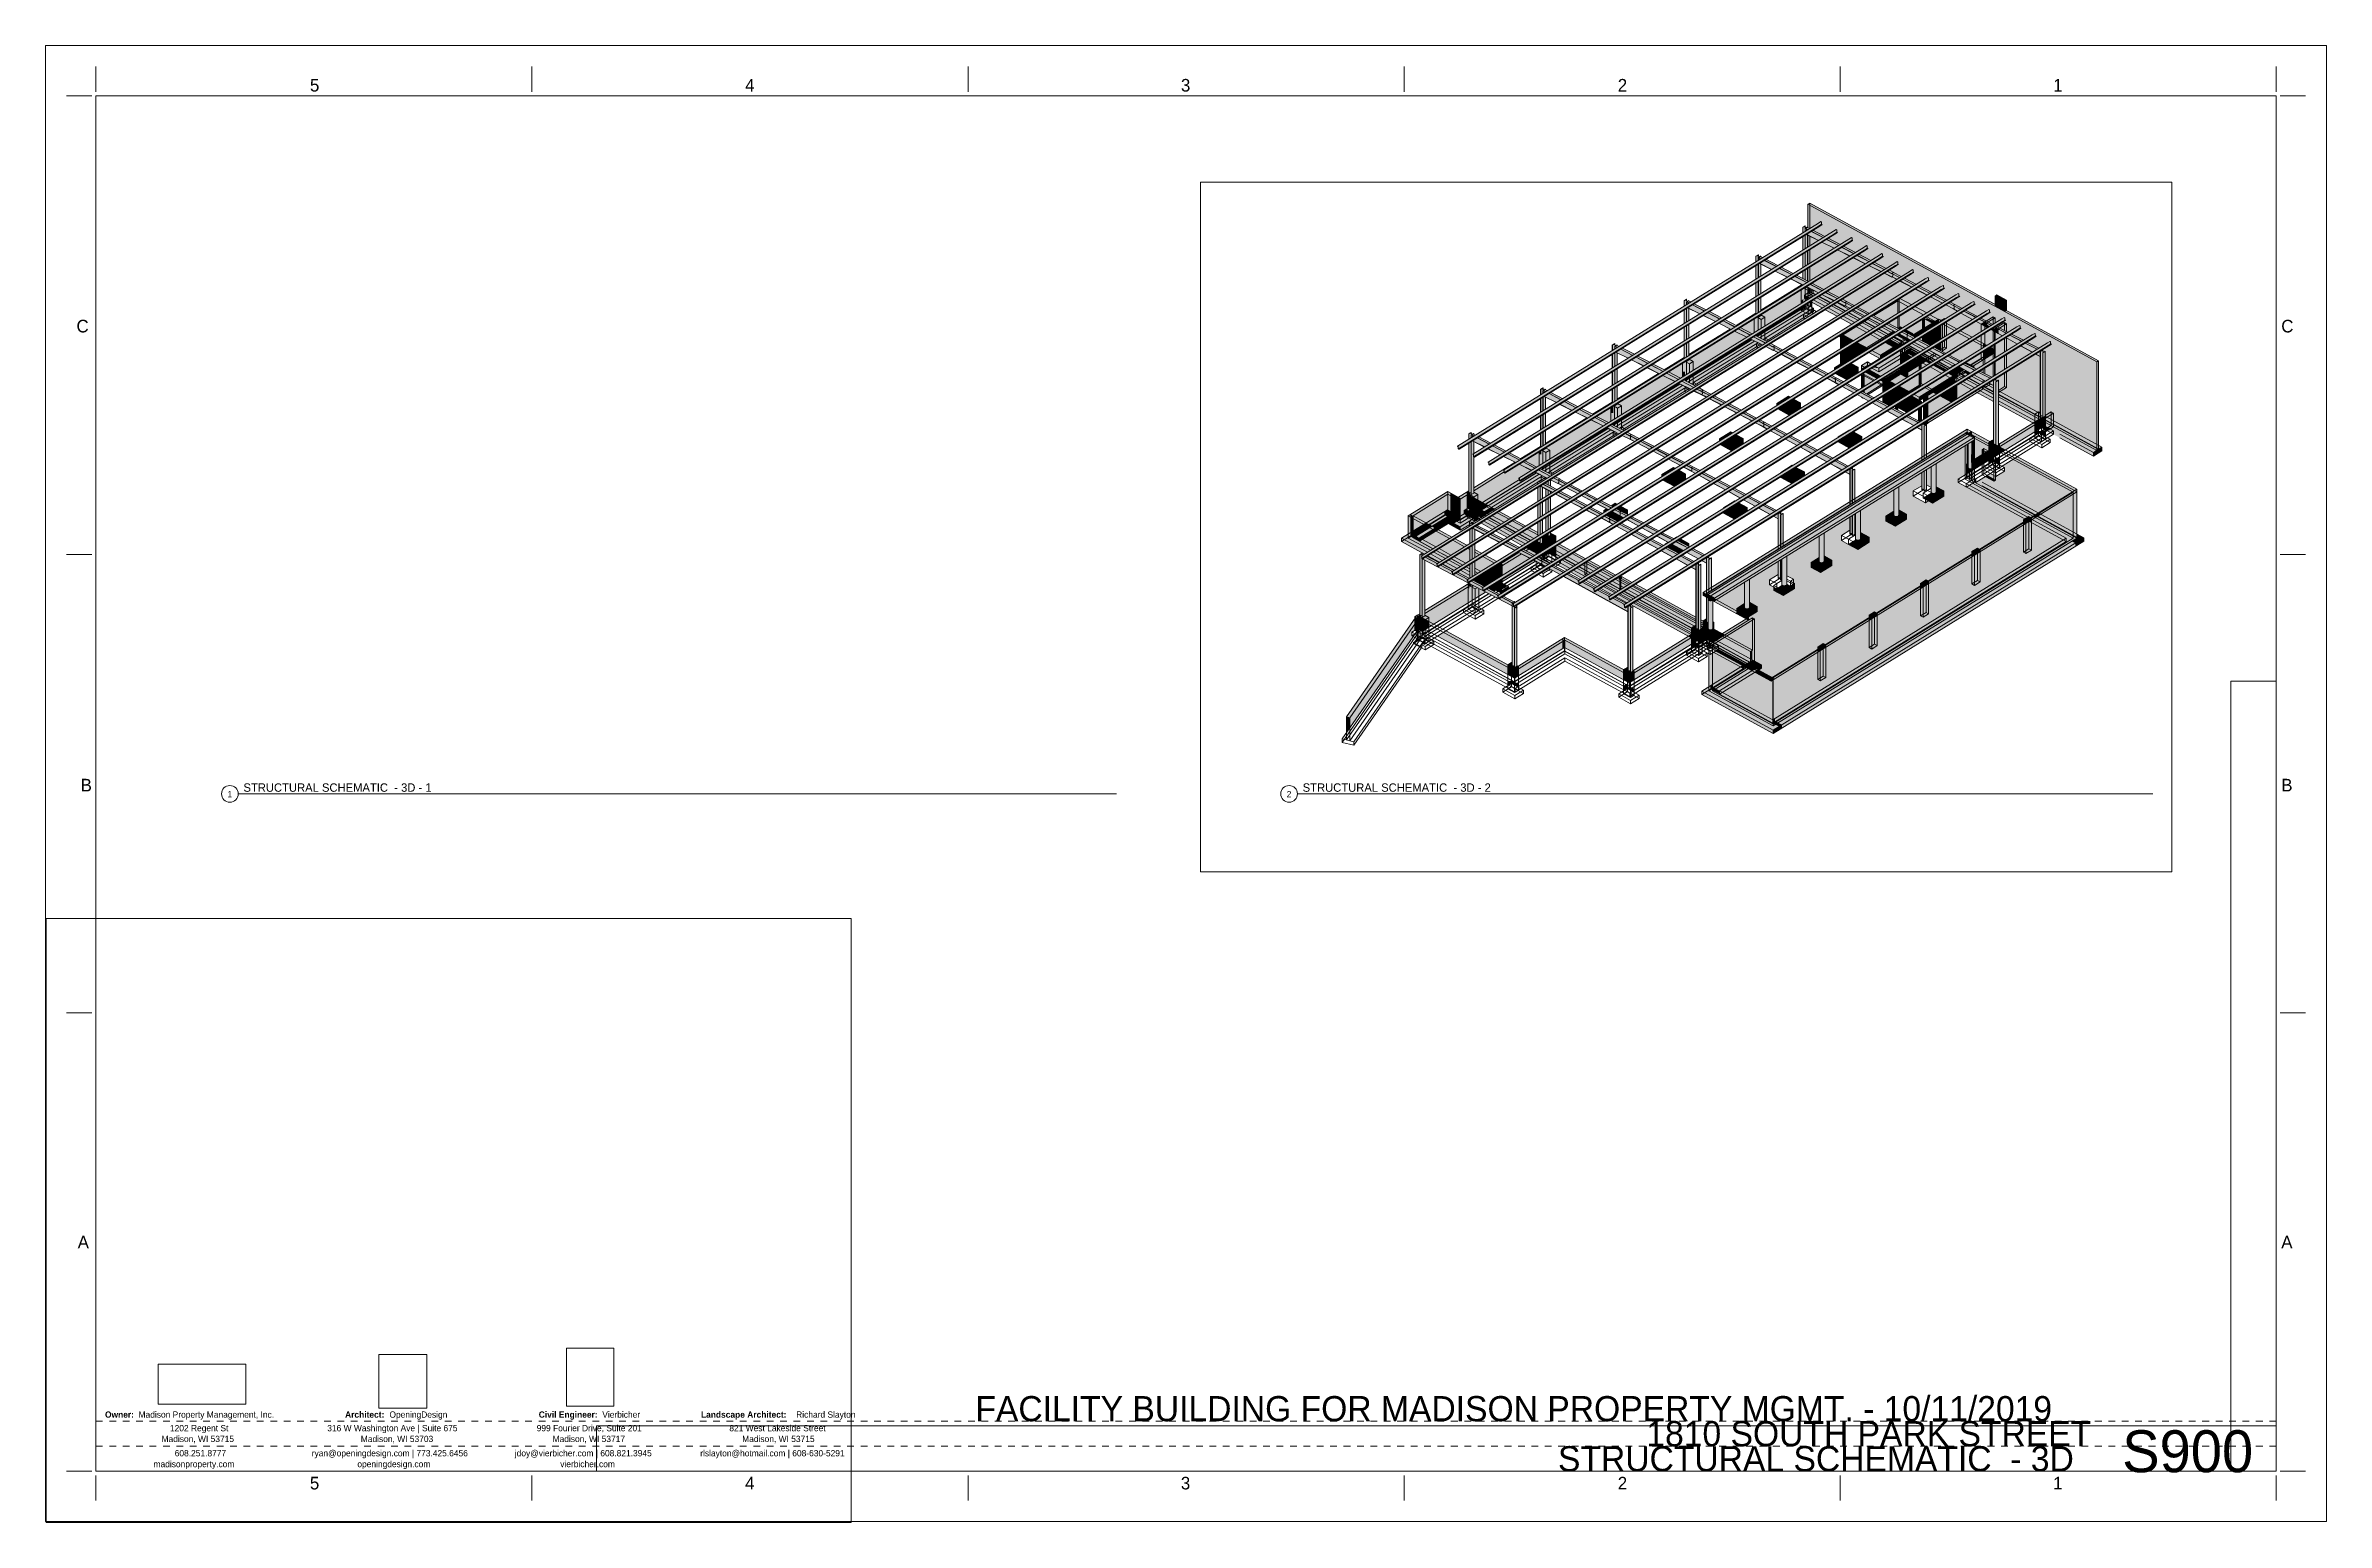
# Paper-space layout 'Layout1' of a CAD drawing. Header units: inches. Extents: x 0 to 34, y 0 to 22.
# The model-space entities are those that its viewports show. They can reach past a viewport. Long polylines and large blocks are cut down to what shows.
import ezdxf

# ---------------------------------------------------------------- set-up
doc = ezdxf.new("R2010")
doc.units = ezdxf.units.IN
doc.header["$MEASUREMENT"] = 0
doc.linetypes.add('Dot 1_32_', pattern=[0.03125, 0, -0.03125])
for name, color, linetype, lineweight in [('A-FLOR', 192, 'Continuous', 9), ('A-ROOF', 132, 'Continuous', 9), ('A-WALL', 113, 'Continuous', 9), ('G-ANNO-TTLB', 6, 'Continuous', 9), ('G-ANNO-TTLB-MEDM', 33, 'Continuous', 20), ('I-WALL', 2, 'Continuous', 9), ('S-BEAM', 12, 'Continuous', 9), ('S-COLS', 52, 'Continuous', 9), ('S-FNDN', 32, 'Continuous', 9)]:
    doc.layers.add(name, color=color, linetype=linetype, lineweight=lineweight)
doc.layers.add('G-ANNO-NPLT', color=191, linetype='Continuous', plot=False)
doc.styles.add('Century Gothic', font='ufonts.com_century-gothic.ttf', dxfattribs={"height": 0.1875})
doc.styles.add('Century Gothic_1', font='ufonts.com_century-gothic.ttf', dxfattribs={"height": 0.09375})
doc.styles.add('Century Gothic_2', font='ufonts.com_century-gothic.ttf', dxfattribs={"height": 0.625})
doc.styles.add('Century Gothic_3', font='ufonts.com_century-gothic.ttf', dxfattribs={"height": 0.375})
doc.styles.add('Century Gothic_4', font='ufonts.com_century-gothic.ttf', dxfattribs={"height": 0.125})
doc.styles.add('Century Gothic_B', font='GOTHICB.TTF', dxfattribs={"height": 0.09375})
picture_1 = doc.add_image_def('image1.jpg', size_in_pixel=(244, 300))
picture_2 = doc.add_image_def('image2.jpg', size_in_pixel=(400, 182))
picture_3 = doc.add_image_def('image3.jpg', size_in_pixel=(547, 610))
picture_4 = doc.add_image_def('image4.jpg', size_in_pixel=(95, 1663))
picture_5 = doc.add_image_def('image5.jpg', size_in_pixel=(3536, 95))

psp = doc.layouts.get("Layout1")

# ---------------------------------------------------------------- texts
at = {"layer": 'G-ANNO-TTLB', "attachment_point": 1}
for s, insert, char_height, width, style in [('1', (2.701, 10.903), 0.0937, 0.08837, 'Century Gothic_1'), ('STRUCTURAL SCHEMATIC  - 3D - 1', (2.939, 11.016), 0.125, 3.32669, 'Century Gothic_4'), ('2', (18.491, 10.903), 0.0937, 0.08837, 'Century Gothic_1'), ('STRUCTURAL SCHEMATIC  - 3D - 2', (18.729, 11.016), 0.125, 3.32669, 'Century Gothic_4'), ('FACILITY BUILDING FOR MADISON PROPERTY MGMT. - 10/11/2019', (13.85, 1.883), 0.375, 19.51194, 'Century Gothic_3'), ('1810 SOUTH PARK STREET', (23.852, 1.51), 0.375, 7.38878, 'Century Gothic_3'), ('S900', (30.946, 1.373), 0.625, 2.27566, 'Century Gothic_2'), ('STRUCTURAL SCHEMATIC  - 3D', (22.535, 1.136), 0.375, 8.98584, 'Century Gothic_3')]:
    psp.add_mtext(s, dxfattribs=dict(at, insert=insert, char_height=char_height, width=width, style=style))

msp = doc.modelspace()

# ---------------------------------------------------------------- blocks, each defined once
blk = doc.blocks.new('OD Title Block - 22x34 - Presentation - one-539370-STRUCTURAL SCHEMATIC  - 3D')
at = {"layer": 'G-ANNO-TTLB'}
for p, q in [((-0.01, 0.014), (-0.01, 22.014)), ((-0.01, 22.014), (33.99, 22.014)), ((-0.01, 22.014), (33.99, 22.014)), ((33.99, 0.014), (33.99, 22.014)), ((-0.01, 0.014), (33.99, 0.014))]:
    blk.add_line(p, q, dxfattribs=at)
at = {"layer": 'G-ANNO-TTLB', "linetype": 'Dot 1_32_', "lineweight": 13}
for p, q in [((0.74, 1.51), (33.24, 1.51)), ((0.74, 1.137), (33.24, 1.137))]:
    blk.add_line(p, q, dxfattribs=at)
at = {"layer": 'G-ANNO-TTLB-MEDM'}
for p, q in [((0.74, 21.326), (0.74, 21.701)), ((7.24, 21.326), (7.24, 21.701)), ((13.74, 21.326), (13.74, 21.701)), ((20.24, 21.326), (20.24, 21.701)), ((26.74, 21.326), (26.74, 21.701)), ((33.24, 21.326), (33.24, 21.701)), ((0.677, 21.264), (0.302, 21.264)), ((0.74, 21.264), (0.74, 0.764)), ((0.74, 21.264), (33.24, 21.264)), ((33.24, 21.264), (33.24, 0.764)), ((33.302, 21.264), (33.677, 21.264)), ((0.677, 14.43), (0.302, 14.43)), ((33.302, 14.43), (33.677, 14.43)), ((0.677, 7.597), (0.302, 7.597)), ((33.302, 7.597), (33.677, 7.597)), ((0.677, 0.764), (0.302, 0.764)), ((0.74, 0.764), (33.24, 0.764)), ((0.74, 0.701), (0.74, 0.326)), ((7.24, 0.701), (7.24, 0.326)), ((13.74, 0.701), (13.74, 0.326)), ((20.24, 0.701), (20.24, 0.326)), ((26.74, 0.701), (26.74, 0.326)), ((33.24, 0.701), (33.24, 0.326)), ((33.302, 0.764), (33.677, 0.764))]:
    blk.add_line(p, q, dxfattribs=at)
at = {"layer": 'G-ANNO-TTLB', "attachment_point": 1}
for s, insert, char_height, width, style in [('5', (3.93, 21.517), 0.188, 0.17675, 'Century Gothic'), ('4', (10.418, 21.517), 0.188, 0.17675, 'Century Gothic'), ('3', (16.914, 21.517), 0.188, 0.17675, 'Century Gothic'), ('2', (23.426, 21.517), 0.188, 0.17675, 'Century Gothic'), ('1', (29.918, 21.517), 0.188, 0.17675, 'Century Gothic'), ('C', (0.45, 17.926), 0.188, 0.25881, 'Century Gothic'), ('C', (33.317, 17.926), 0.188, 0.25881, 'Century Gothic'), ('B', (0.512, 11.084), 0.188, 0.18306, 'Century Gothic'), ('B', (33.317, 11.084), 0.188, 0.18306, 'Century Gothic'), ('A', (0.468, 4.273), 0.188, 0.23672, 'Century Gothic'), ('A', (33.317, 4.273), 0.188, 0.23672, 'Century Gothic'), ('Owner: ', (0.875, 1.654), 0.0937, 0.606, 'Century Gothic_B'), ('Madison Property Management, Inc.', (1.375, 1.654), 0.09375, 2.88481, 'Century Gothic_1'), ('1202 Regent St', (1.843, 1.452), 0.09375, 1.14572, 'Century Gothic_1'), ('316 W Washington Ave | Suite 675', (4.188, 1.452), 0.09375, 2.65756, 'Century Gothic_1'), ('Architect: ', (4.454, 1.654), 0.09375, 0.80169, 'Century Gothic_B'), ('OpeningDesign', (5.115, 1.654), 0.09375, 1.212, 'Century Gothic_1'), ('999 Fourier Drive, Suite 201', (7.31, 1.452), 0.09375, 2.02316, 'Century Gothic_1'), ('Civil Engineer: ', (7.341, 1.654), 0.09375, 1.14888, 'Century Gothic_B'), ('Vierbicher', (8.288, 1.654), 0.0937, 0.79538, 'Century Gothic_1'), ('Landscape Architect: ', (9.759, 1.654), 0.09375, 1.72016, 'Century Gothic_B'), ('821 West Lakeside Street', (10.182, 1.452), 0.09375, 1.90637, 'Century Gothic_1'), ('Richard Slayton', (11.178, 1.654), 0.09375, 1.21516, 'Century Gothic_1'), ('Madison, WI 53715', (1.718, 1.291), 0.09375, 1.44556, 'Century Gothic_1'), ('608.251.8777', (1.914, 1.078), 0.09375, 0.97212, 'Century Gothic_1'), ('ryan@openingdesign.com | 773.425.6456', (3.957, 1.078), 0.09375, 3.21937, 'Century Gothic_1'), ('Madison, WI 53703', (4.688, 1.291), 0.09375, 1.44556, 'Century Gothic_1'), ('jdoy@vierbicher.com | 608.821.3945', (6.984, 1.078), 0.09375, 2.80906, 'Century Gothic_1'), ('Madison, WI 53717', (7.547, 1.291), 0.09375, 1.44556, 'Century Gothic_1'), ('rlslayton@hotmail.com | 608-630-5291', (9.748, 1.078), 0.09375, 2.96056, 'Century Gothic_1'), ('Madison, WI 53715', (10.373, 1.291), 0.09375, 1.44556, 'Century Gothic_1'), ('madisonproperty.com', (1.598, 0.916), 0.09375, 1.73909, 'Century Gothic_1'), ('openingdesign.com', (4.637, 0.916), 0.09375, 1.57181, 'Century Gothic_1'), ('vierbicher.com', (7.661, 0.916), 0.09375, 1.17097, 'Century Gothic_1'), ('3', (16.913, 0.679), 0.188, 0.17675, 'Century Gothic'), ('2', (23.426, 0.679), 0.188, 0.17675, 'Century Gothic'), ('5', (3.929, 0.679), 0.188, 0.17675, 'Century Gothic'), ('4', (10.417, 0.679), 0.188, 0.17675, 'Century Gothic'), ('1', (29.917, 0.679), 0.188, 0.17675, 'Century Gothic')]:
    blk.add_mtext(s, dxfattribs=dict(at, insert=insert, char_height=char_height, width=width, style=style))
at = {"layer": 'G-ANNO-TTLB'}
image = blk.add_image(picture_4, insert=(32.567, 0.764), size_in_units=(0.673, 11.775), dxfattribs=at)
image.dxf.flags = 7
image = blk.add_image(picture_3, insert=(4.955, 1.701), size_in_units=(0.719, 0.802), dxfattribs=at)
image.dxf.flags = 7
image = blk.add_image(picture_1, insert=(7.756, 1.732), size_in_units=(0.703, 0.865), dxfattribs=at)
image.dxf.flags = 7
image = blk.add_image(picture_2, insert=(1.667, 1.762), size_in_units=(1.305, 0.594), dxfattribs=at)
image.dxf.flags = 7
image = blk.add_image(picture_5, insert=(8.203, 0.764), size_in_units=(25.037, 0.673), dxfattribs=at)
image.dxf.flags = 7
blk = doc.blocks.new('Viewport - All On-568496-STRUCTURAL SCHEMATIC  - 3D')
at = {"layer": 'G-ANNO-TTLB'}
for start, end in [(360, 180), (180, 360)]:
    blk.add_arc((-0.125, 0), 0.125, start, end, dxfattribs=at)
blk = doc.blocks.new('Conc Beam - Conc Beam-1196117-STRUCTURAL SCHEMATIC  - 3D - 2')
at = {"layer": 'S-BEAM'}
h = blk.add_hatch(dxfattribs=at)
h.set_pattern_fill('FP_3', color=8, style=0, pattern_type=2)
h.set_pattern_definition([(38.13, (-7950.5, 1513.386), (40.1542, -25.8334), [3.431, -37.741]), (327.245, (-7950.498, 1513.386), (-7.7679, 51.2547), [3.979, -43.767]), (98.618, (-7947.152, 1511.233), (32.3863, 25.422), [4.32, -47.52]), (31.716, (-7950.5, 1525.89), (59.7475, -42.9478), [5.126, -56.385]), (95.63, (-7945.52, 1522.31), (52.3251, 32.3363), [6.304, -69.345]), (324.29, (-7950.5, 1525.887), (52.3253, 32.3364), [6.132, -67.45]), (353.323, (-7944.9, 1519.707), (33.4165, -43.39976), [3.947, -43.413]), (307.595, (-7944.9, 1519.707), (13.62134, 37.894), [4.565, -50.21]), (70.228, (-7942.115, 1516.09), (47.0383, -5.5067), [3.356, -36.912]), (17.28, (-7950.498, 1513.386), (0.68022, 20.43646), [1.535, -28.792, 1.535, -29.629, -30.815]), (17.28, (-7950.498, 1513.386), (0.68022, 20.43646), [-61.491, 1.535, -29.28]), (338.264, (-7950.498, 1513.386), (14.72766, 16.61632), [1.972, -20.853, 1.972, -36.09, -15.087]), (338.264, (-7950.498, 1513.386), (14.72766, 16.61632), [-60.887, 1.972, -13.116]), (308.504, (-7962.982, 1520.198), (29.884976, -17.71679), [2.503, -16.457, 2.503, -56.652, -78.493]), (308.504, (-7962.982, 1520.198), (29.884976, -17.71679), [-78.114, 2.503, -75.99]), (302.515, (-7968.58, 1523.253), (32.64804, -11.55767), [2.534, -22.422, 2.534, -37.242, -56.439]), (302.515, (-7968.58, 1523.253), (32.64804, -11.55767), [-64.732, 2.534, -53.905])])
h.paths.add_polyline_path([(-9938.017, 3090.677), (-9938.006, 3090.723), (-9940.794, 3092.192)], flags=0)
for p, q in [((-9958.428, 3111.581), (-9214.391, 3571.904)), ((-9214.391, 3571.904), (-9210.082, 3569.553)), ((-9210.082, 3569.553), (-9203.092, 3565.739)), ((-9203.092, 3565.739), (-9191.794, 3559.574)), ((-9935.83, 3099.25), (-9191.794, 3559.574)), ((-9191.794, 3559.574), (-9191.794, 3551.435)), ((-9193.878, 3550.145), (-9191.794, 3551.435)), ((-9935.83, 3091.111), (-9193.878, 3550.145)), ((-9954.119, 3109.23), (-9958.428, 3111.581)), ((-9958.428, 3111.581), (-9958.428, 3103.985)), ((-9947.129, 3105.416), (-9954.119, 3109.23)), ((-9935.83, 3099.25), (-9947.129, 3105.416)), ((-9958.428, 3103.985), (-9955.582, 3100.313)), ((-9955.582, 3100.313), (-9955.512, 3100.223)), ((-9955.512, 3100.223), (-9938.017, 3090.677)), ((-9935.83, 3091.111), (-9935.83, 3099.25)), ((-9937.947, 3090.691), (-9935.83, 3091.111))]:
    blk.add_line(p, q, dxfattribs=at)
blk = doc.blocks.new('Z-Girder - Z-Girder-1581830-STRUCTURAL SCHEMATIC  - 3D - 2')
at = {"layer": 'S-BEAM'}
for points in [[(-10669.033, 3532.827), (-9636.564, 4171.599), (-9638.289, 4172.5), (-10670.759, 3533.728)], [(-10668.894, 3532.602), (-9636.425, 4171.374), (-9636.564, 4171.599), (-10669.033, 3532.827), (-10668.936, 3532.732)], [(-10668.778, 3526.334), (-9636.308, 4165.106), (-9636.424, 4171.374), (-10668.894, 3532.602)], [(-10668.723, 3526.242), (-9636.292, 4165.054), (-9636.308, 4165.106), (-10668.762, 3526.282), (-10668.733, 3526.251)], [(-10667.032, 3525.358), (-10666.651, 3525.666), (-9634.625, 4164.163), (-9636.253, 4165.013), (-10668.723, 3526.242), (-10667.547, 3525.627)], [(-10666.651, 3525.538), (-9634.208, 4164.349), (-9634.243, 4164.399), (-10666.678, 3525.577)]]:
    blk.add_hatch(color=256, dxfattribs=at).paths.add_polyline_path(points, flags=0)
h = blk.add_hatch(color=256, dxfattribs=at)
h.paths.add_polyline_path([(-10666.993, 3525.249), (-10666.678, 3525.577), (-10666.713, 3525.627), (-10667.032, 3525.358), (-10667.202, 3525.358)], flags=0)
h.paths.add_polyline_path([(-10669.03, 3532.736), (-10669.033, 3532.827), (-10670.759, 3533.728), (-10671.101, 3533.44), (-10671.039, 3533.35), (-10670.657, 3533.586), (-10669.033, 3532.738)], flags=0)
for p, q in [((-9638.289, 4172.5), (-9631.315, 4176.815)), ((-9631.315, 4176.815), (-9629.59, 4175.914)), ((-9629.45, 4175.688), (-9629.334, 4169.421)), ((-10670.759, 3533.728), (-9638.289, 4172.5)), ((-9629.279, 4169.328), (-9636.253, 4165.013)), ((-9629.279, 4169.328), (-9627.651, 4168.478)), ((-9627.269, 4168.714), (-9634.243, 4164.399)), ((-9627.207, 4168.624), (-9634.181, 4164.309)), ((-9627.207, 4168.624), (-9627.549, 4168.336)), ((-9627.269, 4168.714), (-9627.207, 4168.624)), ((-9627.549, 4168.336), (-9634.524, 4164.021)), ((-9636.253, 4165.013), (-10668.723, 3526.242)), ((-9634.243, 4164.399), (-10666.713, 3525.627)), ((-9634.524, 4164.021), (-10666.993, 3525.249)), ((-9634.181, 4164.309), (-10666.651, 3525.538)), ((-10670.759, 3533.728), (-10671.101, 3533.44)), ((-10671.101, 3533.44), (-10671.039, 3533.35)), ((-10671.039, 3533.35), (-10670.72, 3533.619)), ((-10670.654, 3533.588), (-10671.039, 3533.35)), ((-10669.033, 3532.827), (-10670.759, 3533.728)), ((-10670.72, 3533.619), (-10669.03, 3532.736)), ((-10668.974, 3532.643), (-10668.858, 3526.361)), ((-10668.778, 3526.334), (-10668.894, 3532.602)), ((-10668.733, 3526.158), (-10666.993, 3525.249)), ((-10667.032, 3525.358), (-10668.723, 3526.242)), ((-10666.713, 3525.627), (-10667.032, 3525.358)), ((-10666.651, 3525.538), (-10666.713, 3525.627)), ((-10666.993, 3525.249), (-10666.651, 3525.538))]:
    blk.add_line(p, q, dxfattribs=at)
for points in [[(-9629.59, 4175.914, 0), (-9629.492, 4175.818, 0), (-9629.45, 4175.688, 0)], [(-9629.334, 4169.421, 0), (-9629.318, 4169.368, 0), (-9629.279, 4169.328, 0)], [(-10668.894, 3532.602, 0), (-10668.936, 3532.732, 0), (-10669.033, 3532.827, 0)], [(-10669.03, 3532.736, 0), (-10668.99, 3532.696, 0), (-10668.974, 3532.643, 0)], [(-10668.858, 3526.361, 0), (-10668.817, 3526.246, 0), (-10668.733, 3526.158, 0)], [(-10668.723, 3526.242, 0), (-10668.762, 3526.282, 0), (-10668.778, 3526.334, 0)]]:
    blk.add_polyline3d(points, dxfattribs=at)
blk = doc.blocks.new('Z-Girder - Z-Girder-V13-STRUCTURAL SCHEMATIC  - 3D - 2')
at = {"layer": 'S-BEAM'}
for points in [[(-10581.579, 3487.141), (-9549.11, 4125.913), (-9550.835, 4126.814), (-10583.305, 3488.042)], [(-10581.44, 3486.915), (-9548.971, 4125.688), (-9549.11, 4125.913), (-10581.579, 3487.141), (-10581.482, 3487.045)], [(-10581.324, 3480.648), (-9548.855, 4119.419), (-9548.97, 4125.687), (-10581.44, 3486.915)], [(-10581.269, 3480.555), (-9548.838, 4119.367), (-9548.855, 4119.419), (-10581.308, 3480.595), (-10581.279, 3480.565)], [(-10579.578, 3479.672), (-10579.197, 3479.979), (-9547.171, 4118.476), (-9548.799, 4119.327), (-10581.269, 3480.555), (-10580.093, 3479.941)], [(-10579.197, 3479.851), (-9546.754, 4118.663), (-9546.861, 4118.668), (-10579.224, 3479.891)]]:
    blk.add_hatch(color=256, dxfattribs=at).paths.add_polyline_path(points, flags=0)
h = blk.add_hatch(color=256, dxfattribs=at)
h.paths.add_polyline_path([(-10579.539, 3479.563), (-10579.224, 3479.891), (-10579.259, 3479.941), (-10579.578, 3479.672), (-10579.749, 3479.672)], flags=0)
h.paths.add_polyline_path([(-10581.576, 3487.05), (-10581.579, 3487.141), (-10583.305, 3488.042), (-10583.647, 3487.753), (-10583.585, 3487.664), (-10583.203, 3487.9), (-10581.579, 3487.052)], flags=0)
for p, q in [((-9550.835, 4126.814), (-9543.861, 4131.129)), ((-9543.861, 4131.129), (-9542.136, 4130.227)), ((-9541.996, 4130.002), (-9541.88, 4123.734)), ((-10583.305, 3488.042), (-9550.835, 4126.814)), ((-9541.825, 4123.642), (-9548.777, 4119.341)), ((-9541.825, 4123.642), (-9540.197, 4122.791)), ((-9540.095, 4122.649), (-9547.006, 4118.374)), ((-9539.815, 4123.027), (-9546.861, 4118.668)), ((-9539.753, 4122.938), (-9546.727, 4118.623)), ((-9539.753, 4122.938), (-9540.095, 4122.649)), ((-9539.815, 4123.027), (-9539.753, 4122.938)), ((-9548.799, 4119.327), (-10581.269, 3480.555)), ((-9546.861, 4118.668), (-10579.259, 3479.941)), ((-9546.727, 4118.623), (-10579.197, 3479.851)), ((-9547.07, 4118.334), (-10579.539, 3479.563)), ((-10583.305, 3488.042), (-10583.647, 3487.753)), ((-10581.579, 3487.141), (-10583.305, 3488.042)), ((-10583.647, 3487.753), (-10583.585, 3487.664)), ((-10583.585, 3487.664), (-10583.266, 3487.933)), ((-10583.2, 3487.902), (-10583.585, 3487.664)), ((-10583.266, 3487.933), (-10581.576, 3487.05)), ((-10581.52, 3486.957), (-10581.404, 3480.674)), ((-10581.324, 3480.648), (-10581.44, 3486.915)), ((-10581.279, 3480.471), (-10579.539, 3479.563)), ((-10579.578, 3479.672), (-10581.269, 3480.555)), ((-10579.259, 3479.941), (-10579.578, 3479.672)), ((-10579.539, 3479.563), (-10579.197, 3479.851)), ((-10579.197, 3479.851), (-10579.259, 3479.941))]:
    blk.add_line(p, q, dxfattribs=at)
for points in [[(-9542.136, 4130.227, 0), (-9542.038, 4130.132, 0), (-9541.996, 4130.002, 0)], [(-9541.88, 4123.734, 0), (-9541.864, 4123.682, 0), (-9541.825, 4123.642, 0)], [(-10581.44, 3486.915, 0), (-10581.482, 3487.045, 0), (-10581.579, 3487.141, 0)], [(-10581.576, 3487.05, 0), (-10581.536, 3487.01, 0), (-10581.52, 3486.957, 0)], [(-10581.404, 3480.674, 0), (-10581.363, 3480.559, 0), (-10581.279, 3480.471, 0)], [(-10581.269, 3480.555, 0), (-10581.308, 3480.595, 0), (-10581.324, 3480.648, 0)]]:
    blk.add_polyline3d(points, dxfattribs=at)
blk = doc.blocks.new('Z-Girder - Z-Girder-1581831-STRUCTURAL SCHEMATIC  - 3D - 2')
at = {"layer": 'S-BEAM'}
for points in [[(-10773.347, 3218.808), (-9417.929, 4057.383), (-9419.654, 4058.284), (-10775.073, 3219.709)], [(-10773.208, 3218.582), (-9417.79, 4057.158), (-9417.929, 4057.383), (-10773.347, 3218.808), (-10773.25, 3218.712)], [(-10773.092, 3212.315), (-9417.674, 4050.89), (-9417.789, 4057.157), (-10773.208, 3218.582), (-10773.162, 3216.087)], [(-10773.037, 3212.222), (-9417.657, 4050.838), (-9417.674, 4050.89), (-10773.076, 3212.262), (-10773.047, 3212.232)], [(-10771.346, 3211.339), (-10770.965, 3211.647), (-9415.99, 4049.947), (-9417.618, 4050.797), (-10773.037, 3212.222), (-10771.861, 3211.608)], [(-10770.965, 3211.518), (-9415.573, 4050.133), (-9415.608, 4050.183), (-10770.992, 3211.558)]]:
    blk.add_hatch(color=256, dxfattribs=at).paths.add_polyline_path(points, flags=0)
h = blk.add_hatch(color=256, dxfattribs=at)
h.paths.add_polyline_path([(-10771.307, 3211.23), (-10770.992, 3211.558), (-10771.027, 3211.608), (-10771.346, 3211.339), (-10771.517, 3211.339)], flags=0)
h.paths.add_polyline_path([(-10773.344, 3218.717), (-10773.347, 3218.808), (-10775.073, 3219.709), (-10775.376, 3219.364), (-10775.353, 3219.331), (-10774.971, 3219.567), (-10773.347, 3218.719)], flags=0)
for p, q in [((-9419.654, 4058.284), (-9412.68, 4062.599)), ((-9412.68, 4062.599), (-9410.955, 4061.698)), ((-9410.815, 4061.472), (-9410.699, 4055.204)), ((-10775.073, 3219.709), (-9419.654, 4058.284)), ((-9410.644, 4055.112), (-9417.618, 4050.797)), ((-9410.644, 4055.112), (-9409.016, 4054.261)), ((-9408.634, 4054.498), (-9415.608, 4050.183)), ((-9408.572, 4054.408), (-9415.546, 4050.093)), ((-9408.572, 4054.408), (-9408.915, 4054.119)), ((-9408.634, 4054.498), (-9408.572, 4054.408)), ((-9408.915, 4054.119), (-9415.889, 4049.805)), ((-9417.618, 4050.797), (-10773.037, 3212.222)), ((-9415.608, 4050.183), (-10771.027, 3211.608)), ((-9415.546, 4050.093), (-10770.965, 3211.518)), ((-9415.889, 4049.805), (-10771.307, 3211.23)), ((-10775.073, 3219.709), (-10775.415, 3219.42)), ((-10775.353, 3219.331), (-10775.034, 3219.6)), ((-10773.347, 3218.808), (-10775.073, 3219.709)), ((-10775.034, 3219.6), (-10773.344, 3218.717)), ((-10775.415, 3219.42), (-10775.353, 3219.331)), ((-10774.968, 3219.569), (-10775.353, 3219.331)), ((-10773.288, 3218.624), (-10773.172, 3212.341)), ((-10773.092, 3212.315), (-10773.208, 3218.582)), ((-10773.047, 3212.138), (-10771.307, 3211.23)), ((-10771.346, 3211.339), (-10773.037, 3212.222)), ((-10771.027, 3211.608), (-10771.346, 3211.339)), ((-10771.307, 3211.23), (-10770.965, 3211.518)), ((-10770.965, 3211.518), (-10771.027, 3211.608))]:
    blk.add_line(p, q, dxfattribs=at)
for points in [[(-9410.955, 4061.698, 0), (-9410.857, 4061.602, 0), (-9410.815, 4061.472, 0)], [(-9410.699, 4055.204, 0), (-9410.683, 4055.152, 0), (-9410.644, 4055.112, 0)], [(-10773.208, 3218.582, 0), (-10773.25, 3218.712, 0), (-10773.347, 3218.808, 0)], [(-10773.344, 3218.717, 0), (-10773.304, 3218.677, 0), (-10773.288, 3218.624, 0)], [(-10773.172, 3212.341, 0), (-10773.131, 3212.227, 0), (-10773.047, 3212.138, 0)], [(-10773.037, 3212.222, 0), (-10773.076, 3212.262, 0), (-10773.092, 3212.315, 0)]]:
    blk.add_polyline3d(points, dxfattribs=at)
blk = doc.blocks.new('Z-Girder - Z-Girder-V14-STRUCTURAL SCHEMATIC  - 3D - 2')
at = {"layer": 'S-BEAM'}
for points in [[(-10729.621, 3195.965), (-9374.202, 4034.54), (-9375.927, 4035.441), (-10731.346, 3196.866)], [(-10729.481, 3195.739), (-9374.063, 4034.315), (-9374.202, 4034.54), (-10729.621, 3195.965), (-10729.523, 3195.869)], [(-10729.365, 3189.472), (-9373.947, 4028.046), (-9374.062, 4034.314), (-10729.481, 3195.739), (-10729.385, 3190.553)], [(-10729.31, 3189.379), (-9373.93, 4027.994), (-9373.947, 4028.046), (-10729.349, 3189.419), (-10729.32, 3189.389)], [(-10727.619, 3188.496), (-10727.238, 3188.803), (-9372.263, 4027.103), (-9373.891, 4027.954), (-10729.31, 3189.379), (-10728.134, 3188.765)], [(-10727.238, 3188.675), (-9371.847, 4027.29), (-9371.881, 4027.34), (-10727.265, 3188.715)]]:
    blk.add_hatch(color=256, dxfattribs=at).paths.add_polyline_path(points, flags=0)
h = blk.add_hatch(color=256, dxfattribs=at)
h.paths.add_polyline_path([(-10727.58, 3188.386), (-10727.265, 3188.715), (-10727.3, 3188.765), (-10727.619, 3188.496), (-10727.79, 3188.496)], flags=0)
h.paths.add_polyline_path([(-10729.617, 3195.874), (-10729.621, 3195.965), (-10731.346, 3196.866), (-10731.688, 3196.577), (-10731.626, 3196.488), (-10731.244, 3196.724), (-10729.621, 3195.876)], flags=0)
for p, q in [((-9375.927, 4035.441), (-9368.953, 4039.756)), ((-9368.953, 4039.756), (-9367.228, 4038.854)), ((-9367.088, 4038.629), (-9366.973, 4032.361)), ((-10731.346, 3196.866), (-9375.927, 4035.441)), ((-9366.917, 4032.269), (-9373.891, 4027.954)), ((-9366.973, 4032.361), (-9366.956, 4032.309)), ((-9366.956, 4032.309), (-9366.917, 4032.269)), ((-9366.917, 4032.269), (-9365.289, 4031.418)), ((-9364.907, 4031.655), (-9371.881, 4027.34)), ((-9364.845, 4031.565), (-9371.819, 4027.25)), ((-9364.845, 4031.565), (-9365.188, 4031.276)), ((-9364.907, 4031.655), (-9364.845, 4031.565)), ((-9365.188, 4031.276), (-9372.162, 4026.961)), ((-9373.891, 4027.954), (-10729.31, 3189.379)), ((-9372.162, 4026.961), (-10727.58, 3188.386)), ((-9371.881, 4027.34), (-10727.3, 3188.765)), ((-9371.819, 4027.25), (-10727.238, 3188.675)), ((-10731.346, 3196.866), (-10731.688, 3196.577)), ((-10731.688, 3196.577), (-10731.626, 3196.488)), ((-10731.626, 3196.488), (-10731.307, 3196.757)), ((-10731.241, 3196.726), (-10731.626, 3196.488)), ((-10729.621, 3195.965), (-10731.346, 3196.866)), ((-10731.307, 3196.757), (-10729.617, 3195.874)), ((-10729.561, 3195.781), (-10729.445, 3189.498)), ((-10729.365, 3189.472), (-10729.481, 3195.739)), ((-10729.32, 3189.295), (-10727.58, 3188.386)), ((-10727.619, 3188.496), (-10729.31, 3189.379)), ((-10727.3, 3188.765), (-10727.619, 3188.496)), ((-10727.238, 3188.675), (-10727.3, 3188.765)), ((-10727.58, 3188.386), (-10727.238, 3188.675))]:
    blk.add_line(p, q, dxfattribs=at)
for points in [[(-9367.228, 4038.854, 0), (-9367.13, 4038.759, 0), (-9367.088, 4038.629, 0)], [(-10729.481, 3195.739, 0), (-10729.523, 3195.869, 0), (-10729.621, 3195.965, 0)], [(-10729.617, 3195.874, 0), (-10729.577, 3195.834, 0), (-10729.561, 3195.781, 0)], [(-10729.445, 3189.498, 0), (-10729.404, 3189.383, 0), (-10729.32, 3189.295, 0)], [(-10729.31, 3189.379, 0), (-10729.349, 3189.419, 0), (-10729.365, 3189.472, 0)]]:
    blk.add_polyline3d(points, dxfattribs=at)
blk = doc.blocks.new('Z-Girder - Z-Girder-V15-STRUCTURAL SCHEMATIC  - 3D - 2')
at = {"layer": 'S-BEAM'}
for points in [[(-10598.44, 3127.435), (-9243.021, 3966.01), (-9244.746, 3966.911), (-10600.165, 3128.336), (-10598.773, 3127.609)], [(-10598.3, 3127.21), (-9242.882, 3965.785), (-9243.021, 3966.01), (-10598.44, 3127.435), (-10598.342, 3127.339)], [(-10598.184, 3120.942), (-9242.766, 3959.517), (-9242.881, 3965.785), (-10598.3, 3127.21), (-10598.19, 3121.263)], [(-10598.129, 3120.849), (-9242.749, 3959.465), (-9242.766, 3959.517), (-10598.168, 3120.889), (-10598.139, 3120.859)], [(-10596.438, 3119.966), (-10595.721, 3120.481), (-9241.082, 3958.574), (-9242.711, 3959.424), (-10598.129, 3120.849), (-10596.953, 3120.235)], [(-10596.057, 3120.145), (-9240.666, 3958.76), (-9240.7, 3958.81), (-10596.084, 3120.185), (-10596.061, 3120.151)]]:
    blk.add_hatch(color=256, dxfattribs=at).paths.add_polyline_path(points, flags=0)
h = blk.add_hatch(color=256, dxfattribs=at)
h.paths.add_polyline_path([(-10596.399, 3119.857), (-10596.084, 3120.185), (-10596.119, 3120.235), (-10596.438, 3119.966), (-10596.609, 3119.966)], flags=0)
h.paths.add_polyline_path([(-10598.436, 3127.344), (-10598.44, 3127.435), (-10600.165, 3128.336), (-10600.507, 3128.048), (-10600.445, 3127.958), (-10600.063, 3128.194), (-10598.44, 3127.346)], flags=0)
for p, q in [((-9244.746, 3966.911), (-9237.772, 3971.226)), ((-9237.772, 3971.226), (-9236.047, 3970.325)), ((-9236.047, 3970.325), (-9235.949, 3970.229)), ((-9235.949, 3970.229), (-9235.907, 3970.099)), ((-9235.907, 3970.099), (-9235.792, 3963.832)), ((-10600.165, 3128.336), (-9244.746, 3966.911)), ((-9235.736, 3963.739), (-9242.711, 3959.424)), ((-9235.736, 3963.739), (-9234.108, 3962.889)), ((-9233.726, 3963.125), (-9240.7, 3958.81)), ((-9233.726, 3963.125), (-9233.664, 3963.035)), ((-9234.007, 3962.746), (-9240.981, 3958.432)), ((-9233.664, 3963.035), (-9240.638, 3958.72)), ((-9233.664, 3963.035), (-9234.007, 3962.746)), ((-9242.711, 3959.424), (-10598.129, 3120.849)), ((-9240.7, 3958.81), (-10596.119, 3120.235)), ((-9240.638, 3958.72), (-10596.057, 3120.145)), ((-9240.981, 3958.432), (-10596.399, 3119.857)), ((-10600.165, 3128.336), (-10600.507, 3128.048)), ((-10600.507, 3128.048), (-10600.445, 3127.958)), ((-10600.445, 3127.958), (-10600.126, 3128.227)), ((-10600.06, 3128.196), (-10600.445, 3127.958)), ((-10598.44, 3127.435), (-10600.165, 3128.336)), ((-10600.126, 3128.227), (-10598.436, 3127.344)), ((-10598.38, 3127.251), (-10598.264, 3120.968)), ((-10598.184, 3120.942), (-10598.3, 3127.21)), ((-10598.139, 3120.765), (-10596.399, 3119.857)), ((-10596.438, 3119.966), (-10598.129, 3120.849)), ((-10596.119, 3120.235), (-10596.438, 3119.966)), ((-10596.399, 3119.857), (-10596.057, 3120.145)), ((-10596.057, 3120.145), (-10596.119, 3120.235))]:
    blk.add_line(p, q, dxfattribs=at)
for points in [[(-9235.792, 3963.832, 0), (-9235.775, 3963.779, 0), (-9235.736, 3963.739, 0)], [(-10598.3, 3127.21, 0), (-10598.342, 3127.339, 0), (-10598.44, 3127.435, 0)], [(-10598.436, 3127.344, 0), (-10598.397, 3127.304, 0), (-10598.38, 3127.251, 0)], [(-10598.264, 3120.968, 0), (-10598.223, 3120.854, 0), (-10598.139, 3120.765, 0)], [(-10598.129, 3120.849, 0), (-10598.168, 3120.889, 0), (-10598.184, 3120.942, 0)]]:
    blk.add_polyline3d(points, dxfattribs=at)
blk = doc.blocks.new('Z-Girder - Z-Girder-1492842-STRUCTURAL SCHEMATIC  - 3D - 2')
at = {"layer": 'S-BEAM'}
for points in [[(-10324.182, 3147.424), (-9111.84, 3897.48), (-9113.565, 3898.382), (-10325.907, 3148.326)], [(-10324.043, 3147.199), (-9111.701, 3897.256), (-9111.84, 3897.48), (-10324.182, 3147.424), (-10324.085, 3147.329)], [(-10323.927, 3140.931), (-9111.585, 3890.987), (-9111.701, 3897.255), (-10324.043, 3147.199), (-10323.953, 3142.356)], [(-10323.872, 3140.839), (-9111.568, 3890.935), (-9111.585, 3890.987), (-10323.91, 3140.879), (-10323.881, 3140.849)], [(-10322.181, 3139.955), (-10321.799, 3140.263), (-9109.901, 3890.044), (-9111.53, 3890.895), (-10323.872, 3140.839), (-10322.696, 3140.225)], [(-10321.799, 3140.135), (-9109.485, 3890.23), (-9109.519, 3890.28), (-10321.827, 3140.174)]]:
    blk.add_hatch(color=256, dxfattribs=at).paths.add_polyline_path(points, flags=0)
h = blk.add_hatch(color=256, dxfattribs=at)
h.paths.add_polyline_path([(-10322.142, 3139.846), (-10321.827, 3140.174), (-10321.861, 3140.225), (-10322.181, 3139.955), (-10322.351, 3139.955)], flags=0)
h.paths.add_polyline_path([(-10324.178, 3147.333), (-10324.182, 3147.424), (-10325.907, 3148.326), (-10326.25, 3148.037), (-10326.188, 3147.947), (-10325.806, 3148.184), (-10324.182, 3147.335)], flags=0)
for p, q in [((-9113.565, 3898.382), (-9106.591, 3902.696)), ((-9106.591, 3902.696), (-9104.866, 3901.795)), ((-9104.726, 3901.57), (-9104.611, 3895.302)), ((-10325.907, 3148.326), (-9113.565, 3898.382)), ((-9104.556, 3895.21), (-9111.53, 3890.895)), ((-9104.556, 3895.21), (-9102.927, 3894.359)), ((-9102.545, 3894.595), (-9109.519, 3890.28)), ((-9102.545, 3894.595), (-9102.483, 3894.506)), ((-9102.826, 3894.217), (-9109.8, 3889.902)), ((-9102.483, 3894.506), (-9109.457, 3890.191)), ((-9102.483, 3894.506), (-9102.826, 3894.217)), ((-9111.53, 3890.895), (-10323.872, 3140.839)), ((-9109.519, 3890.28), (-10321.861, 3140.225)), ((-9109.457, 3890.191), (-10321.799, 3140.135)), ((-9109.8, 3889.902), (-10322.142, 3139.846)), ((-10325.907, 3148.326), (-10326.25, 3148.037)), ((-10326.25, 3148.037), (-10326.188, 3147.947)), ((-10326.188, 3147.947), (-10325.869, 3148.216)), ((-10325.803, 3148.185), (-10326.188, 3147.947)), ((-10324.182, 3147.424), (-10325.907, 3148.326)), ((-10325.869, 3148.216), (-10324.178, 3147.333)), ((-10324.122, 3147.241), (-10324.006, 3140.958)), ((-10323.927, 3140.931), (-10324.043, 3147.199)), ((-10323.881, 3140.755), (-10322.142, 3139.846)), ((-10322.181, 3139.955), (-10323.872, 3140.839)), ((-10321.861, 3140.225), (-10322.181, 3139.955)), ((-10322.142, 3139.846), (-10321.799, 3140.135)), ((-10321.799, 3140.135), (-10321.861, 3140.225))]:
    blk.add_line(p, q, dxfattribs=at)
for points in [[(-9104.866, 3901.795, 0), (-9104.768, 3901.699, 0), (-9104.726, 3901.57, 0)], [(-9104.611, 3895.302, 0), (-9104.594, 3895.249, 0), (-9104.556, 3895.21, 0)], [(-10324.043, 3147.199, 0), (-10324.085, 3147.329, 0), (-10324.182, 3147.424, 0)], [(-10324.178, 3147.333, 0), (-10324.139, 3147.293, 0), (-10324.122, 3147.241, 0)], [(-10324.006, 3140.958, 0), (-10323.965, 3140.843, 0), (-10323.881, 3140.755, 0)], [(-10323.872, 3140.839, 0), (-10323.91, 3140.879, 0), (-10323.927, 3140.931, 0)]]:
    blk.add_polyline3d(points, dxfattribs=at)
blk = doc.blocks.new('Z-Girder - Z-Girder-V16-STRUCTURAL SCHEMATIC  - 3D - 2')
at = {"layer": 'S-BEAM'}
for points in [[(-10280.455, 3124.581), (-9068.113, 3874.637), (-9069.838, 3875.538), (-10282.18, 3125.482)], [(-10280.316, 3124.356), (-9067.974, 3874.412), (-9068.113, 3874.637), (-10280.455, 3124.581), (-10280.358, 3124.486)], [(-10280.2, 3118.088), (-9067.858, 3868.144), (-9067.974, 3874.412), (-10280.316, 3124.356), (-10280.24, 3120.236)], [(-10280.145, 3117.996), (-9067.841, 3868.092), (-9067.858, 3868.144), (-10280.183, 3118.036), (-10280.154, 3118.005)], [(-10278.454, 3117.112), (-10278.072, 3117.42), (-9066.174, 3867.201), (-9067.803, 3868.052), (-10280.145, 3117.996), (-10278.969, 3117.381)], [(-10278.072, 3117.292), (-9065.758, 3867.387), (-9065.792, 3867.437), (-10278.1, 3117.331)]]:
    blk.add_hatch(color=256, dxfattribs=at).paths.add_polyline_path(points, flags=0)
h = blk.add_hatch(color=256, dxfattribs=at)
h.paths.add_polyline_path([(-10278.415, 3117.003), (-10278.1, 3117.331), (-10278.135, 3117.381), (-10278.454, 3117.112), (-10278.624, 3117.112)], flags=0)
h.paths.add_polyline_path([(-10280.451, 3124.49), (-10280.455, 3124.581), (-10282.18, 3125.482), (-10282.523, 3125.194), (-10282.461, 3125.104), (-10282.079, 3125.34), (-10280.455, 3124.492)], flags=0)
for p, q in [((-9069.838, 3875.538), (-9062.864, 3879.853)), ((-9062.864, 3879.853), (-9061.139, 3878.952)), ((-9060.999, 3878.726), (-9060.884, 3872.459)), ((-10282.18, 3125.482), (-9069.838, 3875.538)), ((-9060.884, 3872.459), (-9060.867, 3872.406)), ((-9060.867, 3872.406), (-9060.829, 3872.366)), ((-9060.829, 3872.366), (-9067.803, 3868.052)), ((-9060.829, 3872.366), (-9059.2, 3871.516)), ((-9058.818, 3871.752), (-9065.792, 3867.437)), ((-9058.756, 3871.662), (-9065.73, 3867.348)), ((-9058.756, 3871.662), (-9059.099, 3871.374)), ((-9058.818, 3871.752), (-9058.756, 3871.662)), ((-9059.099, 3871.374), (-9066.073, 3867.059)), ((-9067.803, 3868.052), (-10280.145, 3117.996)), ((-9065.792, 3867.437), (-10278.135, 3117.381)), ((-9066.073, 3867.059), (-10278.415, 3117.003)), ((-9065.73, 3867.348), (-10278.072, 3117.292)), ((-10282.18, 3125.482), (-10282.523, 3125.194)), ((-10282.461, 3125.104), (-10282.142, 3125.373)), ((-10282.076, 3125.342), (-10282.461, 3125.104)), ((-10280.455, 3124.581), (-10282.18, 3125.482)), ((-10282.142, 3125.373), (-10280.451, 3124.49)), ((-10282.523, 3125.194), (-10282.461, 3125.104)), ((-10280.395, 3124.397), (-10280.279, 3118.114)), ((-10280.2, 3118.088), (-10280.316, 3124.356)), ((-10280.154, 3117.912), (-10278.415, 3117.003)), ((-10278.454, 3117.112), (-10280.145, 3117.996)), ((-10278.135, 3117.381), (-10278.454, 3117.112)), ((-10278.415, 3117.003), (-10278.072, 3117.292)), ((-10278.072, 3117.292), (-10278.135, 3117.381))]:
    blk.add_line(p, q, dxfattribs=at)
for points in [[(-9061.139, 3878.952, 0), (-9061.041, 3878.856, 0), (-9060.999, 3878.726, 0)], [(-10280.316, 3124.356, 0), (-10280.358, 3124.486, 0), (-10280.455, 3124.581, 0)], [(-10280.451, 3124.49, 0), (-10280.412, 3124.45, 0), (-10280.395, 3124.397, 0)], [(-10280.279, 3118.114, 0), (-10280.238, 3118, 0), (-10280.154, 3117.912, 0)], [(-10280.145, 3117.996, 0), (-10280.183, 3118.036, 0), (-10280.2, 3118.088, 0)]]:
    blk.add_polyline3d(points, dxfattribs=at)
blk = doc.blocks.new('Z-Girder - Z-Girder-V17-STRUCTURAL SCHEMATIC  - 3D - 2')
at = {"layer": 'S-BEAM'}
for points in [[(-10193.001, 3078.895), (-8980.659, 3828.951), (-8982.384, 3829.852), (-10194.687, 3079.775)], [(-10192.862, 3078.669), (-8980.52, 3828.726), (-8980.659, 3828.951), (-10193.001, 3078.895), (-10192.904, 3078.799)], [(-10192.746, 3072.402), (-8980.404, 3822.457), (-8980.52, 3828.725), (-10192.862, 3078.669)], [(-10192.691, 3072.309), (-8980.387, 3822.405), (-8980.404, 3822.457), (-10192.73, 3072.349), (-10192.7, 3072.319)], [(-10191, 3071.426), (-10190.618, 3071.733), (-8978.72, 3821.514), (-8980.349, 3822.365), (-10192.691, 3072.309), (-10191.515, 3071.695)], [(-10190.618, 3071.605), (-8978.304, 3821.701), (-8978.338, 3821.751), (-10190.646, 3071.645)]]:
    blk.add_hatch(color=256, dxfattribs=at).paths.add_polyline_path(points, flags=0)
h = blk.add_hatch(color=256, dxfattribs=at)
h.paths.add_polyline_path([(-10190.961, 3071.316), (-10190.646, 3071.645), (-10190.681, 3071.695), (-10191, 3071.426), (-10191.17, 3071.426)], flags=0)
h.paths.add_polyline_path([(-10192.998, 3078.804), (-10193.001, 3078.895), (-10194.726, 3079.796), (-10195.069, 3079.507), (-10195.007, 3079.418), (-10194.625, 3079.654), (-10193.001, 3078.806)], flags=0)
for p, q in [((-8982.384, 3829.852), (-8975.41, 3834.167)), ((-8975.41, 3834.167), (-8973.685, 3833.265)), ((-8973.546, 3833.04), (-8973.43, 3826.772)), ((-10194.726, 3079.796), (-8982.384, 3829.852)), ((-8973.375, 3826.68), (-8980.349, 3822.365)), ((-8973.375, 3826.68), (-8971.746, 3825.829)), ((-8971.645, 3825.687), (-8978.619, 3821.372)), ((-8971.364, 3826.066), (-8978.338, 3821.751)), ((-8971.302, 3825.976), (-8978.276, 3821.661)), ((-8971.302, 3825.976), (-8971.645, 3825.687)), ((-8971.364, 3826.066), (-8971.302, 3825.976)), ((-8980.349, 3822.365), (-10192.691, 3072.309)), ((-8978.338, 3821.751), (-10190.681, 3071.695)), ((-8978.276, 3821.661), (-10190.618, 3071.605)), ((-8978.619, 3821.372), (-10190.961, 3071.316)), ((-10194.726, 3079.796), (-10195.069, 3079.507)), ((-10195.069, 3079.507), (-10195.007, 3079.418)), ((-10195.007, 3079.418), (-10194.688, 3079.687)), ((-10194.687, 3079.616), (-10195.007, 3079.418)), ((-10193.001, 3078.895), (-10194.726, 3079.796)), ((-10194.688, 3079.687), (-10192.998, 3078.804)), ((-10194.687, 3079.687), (-10194.688, 3079.687)), ((-10192.941, 3078.711), (-10192.825, 3072.428)), ((-10192.746, 3072.402), (-10192.862, 3078.669)), ((-10191, 3071.426), (-10192.691, 3072.309)), ((-10192.7, 3072.225), (-10190.961, 3071.316)), ((-10190.681, 3071.695), (-10191, 3071.426)), ((-10190.961, 3071.316), (-10190.618, 3071.605)), ((-10190.618, 3071.605), (-10190.681, 3071.695))]:
    blk.add_line(p, q, dxfattribs=at)
for points in [[(-8973.685, 3833.265, 0), (-8973.588, 3833.17, 0), (-8973.546, 3833.04, 0)], [(-8973.43, 3826.772, 0), (-8973.413, 3826.72, 0), (-8973.375, 3826.68, 0)], [(-10192.862, 3078.669, 0), (-10192.904, 3078.799, 0), (-10193.001, 3078.895, 0)], [(-10192.998, 3078.804, 0), (-10192.958, 3078.764, 0), (-10192.941, 3078.711, 0)], [(-10192.825, 3072.428, 0), (-10192.784, 3072.313, 0), (-10192.7, 3072.225, 0)], [(-10192.691, 3072.309, 0), (-10192.73, 3072.349, 0), (-10192.746, 3072.402, 0)]]:
    blk.add_polyline3d(points, dxfattribs=at)
blk = doc.blocks.new('W-Wide Flange - GIRDER - T_B_D_ - 2-1597228-STRUCTURAL SCHEMATIC  - 3D - 2')
at = {"layer": 'S-BEAM'}
h = blk.add_hatch(color=256, dxfattribs=at)
h.paths.add_polyline_path([(-10237.769, 3326.949), (-10233.328, 3329.697), (-10246.285, 3336.467), (-10250.727, 3333.719), (-10246.101, 3331.302)], flags=0)
h.paths.add_polyline_path([(-10260.2, 3338.667), (-10255.758, 3341.415), (-10290.012, 3359.31), (-10294.454, 3356.562), (-10266.667, 3342.046)], flags=0)
h.paths.add_polyline_path([(-10303.927, 3361.51), (-10299.485, 3364.258), (-10333.739, 3382.153), (-10338.181, 3379.405), (-10307.799, 3363.533)], flags=0)
h.paths.add_polyline_path([(-10347.654, 3384.354), (-10343.212, 3387.102), (-10377.466, 3404.996), (-10381.908, 3402.248), (-10348.931, 3385.021)], flags=0)
h.paths.add_polyline_path([(-10391.381, 3407.197), (-10386.939, 3409.945), (-10421.193, 3427.839), (-10425.635, 3425.091), (-10392.511, 3407.787)], flags=0)
h = blk.add_hatch(color=256, dxfattribs=at)
h.paths.add_polyline_path([(-10237.761, 3326.477), (-10237.769, 3326.949), (-10250.727, 3333.719), (-10251.137, 3333.465), (-10237.769, 3326.481)], flags=0)
h.paths.add_polyline_path([(-10260.61, 3338.413), (-10260.2, 3338.667), (-10294.454, 3356.562), (-10294.864, 3356.308), (-10266.667, 3341.578)], flags=0)
h.paths.add_polyline_path([(-10304.337, 3361.256), (-10303.927, 3361.51), (-10338.181, 3379.405), (-10338.591, 3379.151), (-10307.799, 3363.065)], flags=0)
h.paths.add_polyline_path([(-10348.064, 3384.1), (-10347.654, 3384.354), (-10381.908, 3402.248), (-10382.318, 3401.994), (-10348.931, 3384.553)], flags=0)
h.paths.add_polyline_path([(-10391.791, 3406.943), (-10391.381, 3407.197), (-10425.635, 3425.091), (-10426.045, 3424.838), (-10393.407, 3407.787)], flags=0)
h = blk.add_hatch(color=256, dxfattribs=at)
h.paths.add_polyline_path([(-10235.5, 3319.437), (-10235.679, 3325.549), (-10237.621, 3326.563), (-10237.769, 3326.481), (-10251.137, 3333.465), (-10256.272, 3330.288), (-10235.55, 3319.463)], flags=0)
h.paths.add_polyline_path([(-10265.745, 3335.236), (-10260.61, 3338.413), (-10294.864, 3356.308), (-10299.999, 3353.131), (-10266.667, 3335.718)], flags=0)
h.paths.add_polyline_path([(-10309.472, 3358.08), (-10304.337, 3361.256), (-10338.591, 3379.151), (-10343.726, 3375.974), (-10319.94, 3363.548)], flags=0)
h.paths.add_polyline_path([(-10353.199, 3380.923), (-10348.064, 3384.1), (-10382.318, 3401.994), (-10387.453, 3398.818), (-10369.496, 3389.437)], flags=0)
h.paths.add_polyline_path([(-10396.926, 3403.766), (-10391.791, 3406.943), (-10426.045, 3424.838), (-10430.959, 3421.797), (-10430.954, 3421.543), (-10404.623, 3407.787)], flags=0)
h = blk.add_hatch(color=256, dxfattribs=at)
h.paths.add_polyline_path([(-10236.036, 3318.44), (-10235.611, 3319.024), (-10235.576, 3319.476), (-10256.287, 3330.279), (-10257.39, 3329.596), (-10236.863, 3318.872)], flags=0)
h.paths.add_polyline_path([(-10266.863, 3334.544), (-10265.745, 3335.236), (-10300.046, 3353.102), (-10301.117, 3352.439), (-10287.233, 3345.186)], flags=0)
h.paths.add_polyline_path([(-10310.59, 3357.388), (-10309.472, 3358.08), (-10343.804, 3375.926), (-10344.844, 3375.282), (-10322.383, 3363.548)], flags=0)
h.paths.add_polyline_path([(-10354.317, 3380.231), (-10353.199, 3380.923), (-10387.453, 3398.818), (-10388.571, 3398.126), (-10369.496, 3388.161)], flags=0)
h.paths.add_polyline_path([(-10398.044, 3403.074), (-10396.926, 3403.766), (-10430.954, 3421.543), (-10431.202, 3420.871), (-10431.49, 3420.546), (-10407.065, 3407.787)], flags=0)
h = blk.add_hatch(color=256, dxfattribs=at)
h.paths.add_polyline_path([(-10237.594, 3317.476), (-10236.036, 3318.44), (-10257.39, 3329.596), (-10258.949, 3328.632), (-10239.44, 3318.44)], flags=0)
h.paths.add_polyline_path([(-10268.422, 3333.58), (-10266.863, 3334.544), (-10301.117, 3352.439), (-10302.676, 3351.475), (-10269.333, 3334.056)], flags=0)
h.paths.add_polyline_path([(-10312.149, 3356.423), (-10310.59, 3357.388), (-10344.844, 3375.282), (-10346.403, 3374.318), (-10325.787, 3363.548)], flags=0)
h.paths.add_polyline_path([(-10355.876, 3379.267), (-10354.317, 3380.231), (-10388.571, 3398.126), (-10390.062, 3397.126), (-10369.496, 3386.382)], flags=0)
h.paths.add_polyline_path([(-10399.603, 3402.11), (-10398.044, 3403.074), (-10431.49, 3420.546), (-10433.048, 3419.582), (-10410.47, 3407.787)], flags=0)
h = blk.add_hatch(color=256, dxfattribs=at)
h.paths.add_polyline_path([(-10237.586, 3317.003), (-10237.594, 3317.476), (-10258.949, 3328.632), (-10259.359, 3328.378), (-10237.59, 3317.005)], flags=0)
h.paths.add_polyline_path([(-10268.832, 3333.326), (-10268.422, 3333.58), (-10302.676, 3351.475), (-10303.086, 3351.221), (-10270.229, 3334.056)], flags=0)
h.paths.add_polyline_path([(-10312.559, 3356.17), (-10312.149, 3356.423), (-10346.403, 3374.318), (-10346.813, 3374.064), (-10326.683, 3363.548)], flags=0)
h.paths.add_polyline_path([(-10356.286, 3379.013), (-10355.876, 3379.267), (-10390.13, 3397.161), (-10390.54, 3396.908), (-10369.496, 3385.914)], flags=0)
h.paths.add_polyline_path([(-10400.013, 3401.856), (-10399.603, 3402.11), (-10433.048, 3419.582), (-10433.04, 3419.11), (-10410.628, 3407.402)], flags=0)
h = blk.add_hatch(color=256, dxfattribs=at)
h.paths.add_polyline_path([(-10237.59, 3317.217), (-10235.683, 3318.473), (-10235.471, 3318.949), (-10235.468, 3319.655), (-10235.548, 3319.26), (-10235.748, 3318.764), (-10236.036, 3318.44), (-10237.594, 3317.476)], flags=0)
h.paths.add_polyline_path([(-10237.761, 3326.477), (-10237.621, 3326.563), (-10237.764, 3326.638)], flags=0)
for p, q in [((-10386.939, 3409.945), (-10421.193, 3427.839)), ((-10391.381, 3407.197), (-10425.635, 3425.091)), ((-10391.791, 3406.943), (-10425.978, 3424.802)), ((-10430.954, 3421.543), (-10430.959, 3421.797)), ((-10433.048, 3419.582), (-10431.49, 3420.546)), ((-10433.04, 3419.11), (-10433.048, 3419.582)), ((-10433.048, 3419.582), (-10399.603, 3402.11)), ((-10400.013, 3401.856), (-10433.04, 3419.11)), ((-10343.212, 3387.102), (-10377.466, 3404.996)), ((-10348.064, 3384.1), (-10382.251, 3401.959)), ((-10347.654, 3384.354), (-10381.908, 3402.248)), ((-10356.286, 3379.013), (-10390.54, 3396.908)), ((-10390.062, 3397.126), (-10355.876, 3379.267)), ((-10299.485, 3364.258), (-10333.739, 3382.153)), ((-10303.927, 3361.51), (-10338.181, 3379.405)), ((-10304.337, 3361.256), (-10338.524, 3379.116)), ((-10346.403, 3374.318), (-10312.149, 3356.423)), ((-10312.559, 3356.17), (-10346.813, 3374.064)), ((-10255.758, 3341.415), (-10290.012, 3359.31)), ((-10260.2, 3338.667), (-10294.454, 3356.562)), ((-10260.61, 3338.413), (-10294.797, 3356.273)), ((-10268.832, 3333.326), (-10303.086, 3351.221)), ((-10302.676, 3351.475), (-10268.422, 3333.58)), ((-10233.328, 3329.697), (-10246.285, 3336.467)), ((-10237.761, 3326.477), (-10251.07, 3333.43)), ((-10237.769, 3326.949), (-10250.727, 3333.719)), ((-10233.328, 3329.697), (-10237.769, 3326.949)), ((-10237.586, 3317.003), (-10259.359, 3328.378)), ((-10258.949, 3328.632), (-10237.594, 3317.476)), ((-10237.769, 3326.949), (-10237.761, 3326.477)), ((-10237.761, 3326.477), (-10237.621, 3326.563)), ((-10235.613, 3325.514), (-10235.5, 3319.437)), ((-10236.036, 3318.44), (-10237.594, 3317.476)), ((-10237.594, 3317.476), (-10237.586, 3317.003))]:
    blk.add_line(p, q, dxfattribs=at)
for points in [[(-10431.49, 3420.546, 0), (-10431.106, 3420.979, 0), (-10430.954, 3421.543, 0)], [(-10235.5, 3319.437, 0), (-10235.652, 3318.872, 0), (-10236.036, 3318.44, 0)]]:
    blk.add_polyline3d(points, dxfattribs=at)
blk = doc.blocks.new('W-Wide Flange - GIRDER - T_B_D_ - 2-1597227-STRUCTURAL SCHEMATIC  - 3D - 2')
at = {"layer": 'S-BEAM'}
h = blk.add_hatch(color=256, dxfattribs=at)
h.paths.add_polyline_path([(-10510.242, 3084.177), (-10505.8, 3086.925), (-10540.055, 3104.82), (-10544.496, 3102.072), (-10510.675, 3084.404)], flags=0)
h.paths.add_polyline_path([(-10553.969, 3107.021), (-10549.527, 3109.769), (-10583.868, 3127.609), (-10588.223, 3124.915), (-10554.402, 3107.247)], flags=0)
h.paths.add_polyline_path([(-10597.696, 3129.864), (-10593.254, 3132.612), (-10627.508, 3150.506), (-10631.95, 3147.758), (-10598.3, 3130.179)], flags=0)
h.paths.add_polyline_path([(-10641.423, 3152.707), (-10636.981, 3155.455), (-10671.235, 3173.35), (-10675.677, 3170.602), (-10641.856, 3152.933)], flags=0)
h.paths.add_polyline_path([(-10685.15, 3175.55), (-10680.708, 3178.298), (-10714.962, 3196.193), (-10719.404, 3193.445), (-10685.754, 3175.866)], flags=0)
h.paths.add_polyline_path([(-10728.877, 3198.393), (-10724.435, 3201.141), (-10758.689, 3219.036), (-10763.131, 3216.288), (-10729.31, 3198.62)], flags=0)
h = blk.add_hatch(color=256, dxfattribs=at)
h.paths.add_polyline_path([(-10502.439, 3073.774), (-10502.52, 3078.146), (-10504.547, 3076.892), (-10504.524, 3074.863), (-10502.487, 3073.799)], flags=0)
h.paths.add_polyline_path([(-10515.13, 3080.404), (-10515.13, 3085.359), (-10514.338, 3085.849), (-10544.906, 3101.818), (-10550.041, 3098.641), (-10515.915, 3080.814)], flags=0)
h.paths.add_polyline_path([(-10554.59, 3101.018), (-10554.713, 3104.503), (-10556.399, 3105.312), (-10556.718, 3105.115), (-10556.718, 3105.257), (-10556.399, 3105.517), (-10554.457, 3106.808), (-10588.633, 3124.661), (-10593.768, 3121.485), (-10554.615, 3101.031)], flags=0)
h.paths.add_polyline_path([(-10598.317, 3123.861), (-10598.44, 3127.346), (-10600.126, 3128.155), (-10600.445, 3127.958), (-10600.445, 3128.1), (-10600.126, 3128.36), (-10598.106, 3129.61), (-10632.36, 3147.505), (-10637.495, 3144.328), (-10598.342, 3123.874)], flags=0)
h.paths.add_polyline_path([(-10642.044, 3146.704), (-10642.167, 3150.189), (-10643.853, 3150.999), (-10644.172, 3150.801), (-10644.172, 3150.943), (-10643.777, 3151.25), (-10641.911, 3152.494), (-10676.087, 3170.348), (-10681.222, 3167.171), (-10642.069, 3146.717)], flags=0)
h.paths.add_polyline_path([(-10685.771, 3169.547), (-10685.894, 3173.032), (-10687.58, 3173.842), (-10687.899, 3173.644), (-10687.899, 3173.786), (-10687.58, 3174.047), (-10685.56, 3175.296), (-10719.814, 3193.191), (-10724.949, 3190.014), (-10685.834, 3169.58)], flags=0)
h.paths.add_polyline_path([(-10729.498, 3192.391), (-10729.621, 3195.876), (-10731.307, 3196.685), (-10731.626, 3196.488), (-10731.626, 3196.63), (-10731.307, 3196.89), (-10729.365, 3198.181), (-10763.541, 3216.034), (-10768.454, 3212.912), (-10768.451, 3212.74), (-10729.523, 3192.404)], flags=0)
h = blk.add_hatch(color=256, dxfattribs=at)
h.paths.add_polyline_path([(-10510.652, 3083.924), (-10510.242, 3084.177), (-10513.521, 3085.881), (-10513.458, 3085.389), (-10510.675, 3083.936)], flags=0)
h.paths.add_polyline_path([(-10514.338, 3085.849), (-10513.928, 3086.103), (-10544.496, 3102.072), (-10544.906, 3101.818), (-10514.723, 3086.05)], flags=0)
h.paths.add_polyline_path([(-10554.379, 3106.767), (-10553.969, 3107.021), (-10588.223, 3124.915), (-10588.633, 3124.661), (-10554.402, 3106.779)], flags=0)
h.paths.add_polyline_path([(-10598.106, 3129.61), (-10597.696, 3129.864), (-10631.95, 3147.758), (-10632.36, 3147.505), (-10598.3, 3129.711)], flags=0)
h.paths.add_polyline_path([(-10641.833, 3152.453), (-10641.423, 3152.707), (-10675.677, 3170.602), (-10676.087, 3170.348), (-10641.856, 3152.465)], flags=0)
h.paths.add_polyline_path([(-10685.56, 3175.296), (-10685.15, 3175.55), (-10719.404, 3193.445), (-10719.814, 3193.191), (-10685.754, 3175.398)], flags=0)
h.paths.add_polyline_path([(-10729.287, 3198.14), (-10728.877, 3198.393), (-10763.131, 3216.288), (-10763.541, 3216.034), (-10729.31, 3198.152)], flags=0)
h = blk.add_hatch(color=256, dxfattribs=at)
h.paths.add_polyline_path([(-10502.974, 3072.777), (-10502.553, 3073.35), (-10502.515, 3073.813), (-10504.547, 3074.875), (-10504.837, 3074.17), (-10505.094, 3073.885), (-10503.235, 3072.914)], flags=0)
h.paths.add_polyline_path([(-10510.839, 3076.886), (-10510.926, 3078.19), (-10511.261, 3078.051), (-10511.425, 3077.824), (-10511.737, 3077.667), (-10511.962, 3077.472), (-10510.846, 3076.889)], flags=0)
h.paths.add_polyline_path([(-10515.13, 3079.127), (-10515.13, 3080.404), (-10550.106, 3098.602), (-10551.16, 3097.949), (-10518.358, 3080.814)], flags=0)
h.paths.add_polyline_path([(-10554.566, 3099.729), (-10554.653, 3101.05), (-10593.834, 3121.444), (-10594.887, 3120.793), (-10554.573, 3099.733)], flags=0)
h.paths.add_polyline_path([(-10598.293, 3122.572), (-10598.38, 3123.894), (-10637.507, 3144.321), (-10638.614, 3143.636), (-10598.3, 3122.576)], flags=0)
h.paths.add_polyline_path([(-10642.02, 3145.416), (-10642.107, 3146.737), (-10681.273, 3167.14), (-10682.341, 3166.479), (-10642.027, 3145.419)], flags=0)
h.paths.add_polyline_path([(-10685.747, 3168.259), (-10685.834, 3169.58), (-10724.963, 3190.006), (-10726.068, 3189.322), (-10685.754, 3168.262)], flags=0)
h.paths.add_polyline_path([(-10729.474, 3191.102), (-10729.561, 3192.423), (-10768.451, 3212.74), (-10768.698, 3212.067), (-10768.986, 3211.743), (-10729.481, 3191.106)], flags=0)
h = blk.add_hatch(color=256, dxfattribs=at)
h.paths.add_polyline_path([(-10504.533, 3071.813), (-10502.974, 3072.777), (-10505.094, 3073.885), (-10506.64, 3072.914), (-10505.139, 3072.129)], flags=0)
h.paths.add_polyline_path([(-10508.262, 3073.761), (-10508.262, 3074.593), (-10508.984, 3074.191), (-10510.685, 3075.173), (-10510.81, 3075.282), (-10510.926, 3076.931), (-10511.962, 3077.472), (-10513.458, 3076.475), (-10508.286, 3073.774)], flags=0)
h.paths.add_polyline_path([(-10515.13, 3077.349), (-10515.13, 3079.127), (-10551.16, 3097.949), (-10552.711, 3097.034), (-10554.412, 3098.016), (-10554.537, 3098.125), (-10554.653, 3099.774), (-10594.887, 3120.793), (-10596.438, 3119.877), (-10598.139, 3120.859), (-10598.264, 3120.968), (-10598.38, 3122.617), (-10638.614, 3143.636), (-10640.165, 3142.72), (-10641.866, 3143.703), (-10641.991, 3143.812), (-10642.107, 3145.461), (-10682.383, 3166.453), (-10683.892, 3165.564), (-10685.593, 3166.546), (-10685.718, 3166.655), (-10685.834, 3168.304), (-10726.068, 3189.322), (-10727.619, 3188.407), (-10729.32, 3189.389), (-10729.445, 3189.498), (-10729.561, 3191.147), (-10768.986, 3211.743), (-10770.545, 3210.779), (-10521.762, 3080.814)], flags=0)
h = blk.add_hatch(color=256, dxfattribs=at)
h.paths.add_polyline_path([(-10504.524, 3071.34), (-10504.533, 3071.813), (-10506.653, 3072.92), (-10506.653, 3072.452), (-10505.429, 3071.813)], flags=0)
h.paths.add_polyline_path([(-10508.262, 3073.293), (-10508.286, 3073.774), (-10513.521, 3076.508), (-10513.458, 3076.007), (-10508.843, 3073.597)], flags=0)
h.paths.add_polyline_path([(-10515.13, 3076.881), (-10515.13, 3077.349), (-10770.545, 3210.779), (-10770.536, 3210.306), (-10522.658, 3080.814)], flags=0)
for points in [[(-10504.524, 3071.34), (-10500.084, 3074.17), (-10500.091, 3074.561), (-10501.845, 3073.573), (-10502.079, 3073.632), (-10502.21, 3073.915), (-10502.29, 3078.288), (-10502.52, 3078.146), (-10502.515, 3073.491), (-10502.687, 3073.101), (-10502.974, 3072.777), (-10504.533, 3071.813)], [(-10501.65, 3073.597), (-10500.091, 3074.561), (-10502.242, 3075.65), (-10502.194, 3073.881), (-10501.773, 3073.661)], [(-10502.041, 3073.55), (-10501.773, 3073.661), (-10502.144, 3073.774), (-10502.046, 3073.561)]]:
    blk.add_hatch(color=256, dxfattribs=at).paths.add_polyline_path(points, flags=0)
for p, q in [((-10724.435, 3201.141), (-10758.689, 3219.036)), ((-10729.287, 3198.14), (-10763.474, 3215.999)), ((-10728.877, 3198.393), (-10763.131, 3216.288)), ((-10768.451, 3212.74), (-10768.455, 3212.994)), ((-10770.545, 3210.779), (-10768.986, 3211.743)), ((-10770.536, 3210.306), (-10770.545, 3210.779)), ((-10770.545, 3210.779), (-10515.13, 3077.349)), ((-10515.13, 3076.881), (-10770.536, 3210.306)), ((-10680.708, 3178.298), (-10714.962, 3196.193)), ((-10685.15, 3175.55), (-10719.404, 3193.445)), ((-10685.56, 3175.296), (-10719.747, 3193.156)), ((-10636.981, 3155.455), (-10671.235, 3173.35)), ((-10641.833, 3152.453), (-10676.02, 3170.313)), ((-10641.423, 3152.707), (-10675.677, 3170.602)), ((-10593.254, 3132.612), (-10627.508, 3150.506)), ((-10597.696, 3129.864), (-10631.95, 3147.758)), ((-10598.106, 3129.61), (-10632.293, 3147.469)), ((-10549.527, 3109.769), (-10583.782, 3127.663)), ((-10553.969, 3107.021), (-10588.223, 3124.915)), ((-10554.379, 3106.767), (-10588.566, 3124.626)), ((-10505.8, 3086.925), (-10540.055, 3104.82)), ((-10514.338, 3085.849), (-10544.839, 3101.783)), ((-10513.513, 3085.886), (-10544.496, 3102.072)), ((-10510.242, 3084.177), (-10513.458, 3085.857)), ((-10510.652, 3083.924), (-10513.458, 3085.389)), ((-10502.52, 3078.146), (-10502.439, 3073.774)), ((-10502.21, 3073.915), (-10502.29, 3078.288)), ((-10513.458, 3076.475), (-10508.262, 3073.761)), ((-10508.262, 3073.293), (-10513.458, 3076.007)), ((-10500.091, 3074.561), (-10502.211, 3075.668)), ((-10500.091, 3074.561), (-10501.65, 3073.597)), ((-10500.082, 3074.088), (-10500.091, 3074.561)), ((-10504.524, 3071.34), (-10500.082, 3074.088)), ((-10506.653, 3072.92), (-10504.533, 3071.813)), ((-10502.974, 3072.777), (-10504.533, 3071.813)), ((-10504.524, 3071.34), (-10506.653, 3072.452)), ((-10504.533, 3071.813), (-10504.524, 3071.34))]:
    blk.add_line(p, q, dxfattribs=at)
for points in [[(-10768.986, 3211.743, 0), (-10768.602, 3212.175, 0), (-10768.451, 3212.74, 0)], [(-10502.439, 3073.774, 0), (-10502.591, 3073.209, 0), (-10502.974, 3072.777, 0)], [(-10501.878, 3073.521, 0), (-10502.041, 3073.55, 0), (-10502.21, 3073.915, 0)]]:
    blk.add_polyline3d(points, dxfattribs=at)
blk = doc.blocks.new('W-Wide Flange - GIRDER - T_B_D_ - 2-1379053-STRUCTURAL SCHEMATIC  - 3D - 2')
at = {"layer": 'S-BEAM'}
h = blk.add_hatch(color=256, dxfattribs=at)
h.paths.add_polyline_path([(-10002.275, 3472.646), (-9997.833, 3475.394), (-10010.791, 3482.163), (-10015.233, 3479.415)], flags=0)
h.paths.add_polyline_path([(-10024.705, 3484.363), (-10020.264, 3487.111), (-10054.518, 3505.006), (-10058.96, 3502.258), (-10040.442, 3492.585)], flags=0)
h.paths.add_polyline_path([(-10068.432, 3507.207), (-10063.991, 3509.955), (-10098.245, 3527.849), (-10102.687, 3525.101), (-10075.713, 3511.01)], flags=0)
h.paths.add_polyline_path([(-10112.159, 3530.05), (-10107.718, 3532.798), (-10141.972, 3550.693), (-10146.414, 3547.945), (-10122.706, 3535.56)], flags=0)
h.paths.add_polyline_path([(-10155.886, 3552.893), (-10151.445, 3555.641), (-10173.506, 3567.166), (-10177.904, 3564.395), (-10163.838, 3557.047)], flags=0)
h = blk.add_hatch(color=256, dxfattribs=at)
h.paths.add_polyline_path([(-10002.266, 3472.173), (-10002.275, 3472.646), (-10015.233, 3479.415), (-10015.643, 3479.161), (-10002.275, 3472.178)], flags=0)
h.paths.add_polyline_path([(-10025.116, 3484.11), (-10024.705, 3484.363), (-10058.96, 3502.258), (-10059.37, 3502.004), (-10040.442, 3492.117)], flags=0)
h.paths.add_polyline_path([(-10068.843, 3506.953), (-10068.432, 3507.207), (-10102.687, 3525.101), (-10103.097, 3524.848), (-10076.609, 3511.01)], flags=0)
h.paths.add_polyline_path([(-10112.57, 3529.796), (-10112.159, 3530.05), (-10146.414, 3547.945), (-10146.824, 3547.691), (-10122.706, 3535.091)], flags=0)
h.paths.add_polyline_path([(-10156.296, 3552.639), (-10155.886, 3552.893), (-10177.947, 3564.369), (-10177.939, 3563.945), (-10162.555, 3555.909)], flags=0)
h = blk.add_hatch(color=256, dxfattribs=at)
h.paths.add_polyline_path([(-10000.006, 3465.133), (-10000.185, 3471.245), (-10002.127, 3472.26), (-10002.275, 3472.178), (-10015.643, 3479.161), (-10020.778, 3475.984), (-10000.022, 3465.141)], flags=0)
h.paths.add_polyline_path([(-10030.25, 3480.933), (-10025.116, 3484.11), (-10059.37, 3502.004), (-10064.505, 3498.827), (-10031.371, 3481.518)], flags=0)
h.paths.add_polyline_path([(-10073.977, 3503.776), (-10068.843, 3506.953), (-10103.097, 3524.848), (-10108.232, 3521.671), (-10081.574, 3507.745)], flags=0)
h.paths.add_polyline_path([(-10117.704, 3526.619), (-10112.57, 3529.796), (-10146.824, 3547.691), (-10151.959, 3544.514), (-10122.706, 3529.232)], flags=0)
h.paths.add_polyline_path([(-10161.431, 3549.462), (-10156.296, 3552.639), (-10175.788, 3562.822), (-10175.649, 3556.89), (-10163.838, 3550.72)], flags=0)
h = blk.add_hatch(color=256, dxfattribs=at)
h.paths.add_polyline_path([(-10000.542, 3464.137), (-10000.269, 3464.394), (-10000.038, 3464.891), (-10000.022, 3465.141), (-10020.778, 3475.984), (-10021.896, 3475.292), (-10000.752, 3464.247)], flags=0)
h.paths.add_polyline_path([(-10031.369, 3480.241), (-10030.25, 3480.933), (-10064.505, 3498.827), (-10065.623, 3498.136), (-10033.813, 3481.518)], flags=0)
h.paths.add_polyline_path([(-10075.096, 3503.084), (-10073.977, 3503.776), (-10108.296, 3521.631), (-10109.35, 3520.979), (-10081.574, 3506.468)], flags=0)
h.paths.add_polyline_path([(-10118.823, 3525.927), (-10117.704, 3526.619), (-10151.981, 3544.5), (-10153.077, 3543.822), (-10122.706, 3527.956)], flags=0)
h.paths.add_polyline_path([(-10162.55, 3548.771), (-10161.431, 3549.462), (-10175.683, 3556.856), (-10175.746, 3556.531), (-10175.989, 3556.113), (-10176.213, 3555.908), (-10163.838, 3549.443)], flags=0)
h = blk.add_hatch(color=256, dxfattribs=at)
h.paths.add_polyline_path([(-10002.1, 3463.172), (-10000.542, 3464.137), (-10021.896, 3475.292), (-10023.455, 3474.328), (-10003.946, 3464.137)], flags=0)
h.paths.add_polyline_path([(-10032.927, 3479.277), (-10031.369, 3480.241), (-10065.623, 3498.136), (-10067.182, 3497.171), (-10037.218, 3481.518)], flags=0)
h.paths.add_polyline_path([(-10076.654, 3502.12), (-10075.096, 3503.084), (-10109.35, 3520.979), (-10110.909, 3520.015), (-10081.574, 3504.69)], flags=0)
h.paths.add_polyline_path([(-10120.381, 3524.963), (-10118.823, 3525.927), (-10153.077, 3543.822), (-10154.636, 3542.858), (-10122.706, 3526.178)], flags=0)
h.paths.add_polyline_path([(-10164.108, 3547.806), (-10162.55, 3548.771), (-10176.257, 3555.882), (-10177.729, 3554.922), (-10174.889, 3553.438)], flags=0)
h = blk.add_hatch(color=256, dxfattribs=at)
h.paths.add_polyline_path([(-10002.091, 3462.7), (-10002.1, 3463.172), (-10023.455, 3474.328), (-10023.865, 3474.074), (-10002.095, 3462.702)], flags=0)
h.paths.add_polyline_path([(-10033.338, 3479.023), (-10032.927, 3479.277), (-10067.182, 3497.171), (-10067.592, 3496.918), (-10038.114, 3481.518)], flags=0)
h.paths.add_polyline_path([(-10077.065, 3501.866), (-10076.654, 3502.12), (-10110.909, 3520.015), (-10111.319, 3519.761), (-10081.574, 3504.222)], flags=0)
h.paths.add_polyline_path([(-10120.792, 3524.709), (-10120.381, 3524.963), (-10154.636, 3542.858), (-10155.046, 3542.604), (-10122.706, 3525.709)], flags=0)
h.paths.add_polyline_path([(-10164.518, 3547.553), (-10164.108, 3547.806), (-10177.772, 3554.896), (-10177.764, 3554.472), (-10174.889, 3552.97)], flags=0)
h = blk.add_hatch(color=256, dxfattribs=at)
h.paths.add_polyline_path([(-10002.095, 3462.914), (-10000.189, 3464.169), (-10000.158, 3464.374), (-10002.1, 3463.172)], flags=0)
h.paths.add_polyline_path([(-10000.4, 3464.247), (-9999.989, 3464.602), (-9999.967, 3464.991), (-10000.042, 3464.875), (-10000.158, 3464.569), (-10000.295, 3464.365)], flags=0)
h.paths.add_polyline_path([(-10002.266, 3472.173), (-10002.127, 3472.26), (-10002.269, 3472.334)], flags=0)
for p, q in [((-10177.947, 3564.418), (-10173.506, 3567.166)), ((-10151.445, 3555.641), (-10173.506, 3567.166)), ((-10155.886, 3552.893), (-10177.947, 3564.418)), ((-10177.939, 3563.945), (-10177.947, 3564.369)), ((-10156.296, 3552.639), (-10177.939, 3563.945)), ((-10175.678, 3556.905), (-10175.788, 3562.822)), ((-10177.772, 3554.945), (-10176.214, 3555.909)), ((-10177.772, 3554.945), (-10164.108, 3547.806)), ((-10177.764, 3554.472), (-10177.772, 3554.896)), ((-10164.518, 3547.553), (-10177.764, 3554.472)), ((-10107.718, 3532.798), (-10141.972, 3550.693)), ((-10112.159, 3530.05), (-10146.414, 3547.945)), ((-10112.57, 3529.796), (-10146.757, 3547.656)), ((-10154.636, 3542.858), (-10120.381, 3524.963)), ((-10120.792, 3524.709), (-10155.046, 3542.604)), ((-10063.991, 3509.955), (-10098.245, 3527.849)), ((-10068.843, 3506.953), (-10103.03, 3524.812)), ((-10068.432, 3507.207), (-10102.687, 3525.101)), ((-10077.065, 3501.866), (-10111.319, 3519.761)), ((-10110.909, 3520.015), (-10076.654, 3502.12)), ((-10020.264, 3487.111), (-10054.518, 3505.006)), ((-10024.705, 3484.363), (-10058.96, 3502.258)), ((-10025.116, 3484.11), (-10059.303, 3501.969)), ((-10067.182, 3497.171), (-10032.927, 3479.277)), ((-10033.338, 3479.023), (-10067.592, 3496.918)), ((-9997.833, 3475.394), (-10010.791, 3482.163)), ((-10002.275, 3472.646), (-10015.233, 3479.415)), ((-10002.266, 3472.173), (-10015.576, 3479.126)), ((-9997.833, 3475.394), (-10002.275, 3472.646)), ((-10002.091, 3462.7), (-10023.865, 3474.074)), ((-10023.455, 3474.328), (-10002.1, 3463.172)), ((-10002.275, 3472.646), (-10002.266, 3472.173)), ((-10002.266, 3472.173), (-10002.127, 3472.26)), ((-10000.118, 3471.211), (-10000.006, 3465.133)), ((-10000.542, 3464.137), (-10002.1, 3463.172)), ((-10002.1, 3463.172), (-10002.091, 3462.7))]:
    blk.add_line(p, q, dxfattribs=at)
for points in [[(-10176.214, 3555.909, 0), (-10176.073, 3556.019, 0), (-10175.942, 3556.166, 0), (-10175.83, 3556.341, 0), (-10175.746, 3556.531, 0), (-10175.694, 3556.724, 0), (-10175.678, 3556.905, 0)], [(-10000.006, 3465.133, 0), (-10000.022, 3464.951, 0), (-10000.073, 3464.759, 0), (-10000.158, 3464.569, 0), (-10000.269, 3464.394, 0), (-10000.4, 3464.247, 0), (-10000.542, 3464.137, 0)]]:
    blk.add_polyline3d(points, dxfattribs=at)
blk = doc.blocks.new('W-Wide Flange - GIRDER - T_B_D_ - 2-V18-STRUCTURAL SCHEMATIC  - 3D - 2')
at = {"layer": 'S-BEAM'}
h = blk.add_hatch(color=256, dxfattribs=at)
h.paths.add_polyline_path([(-10207.648, 3345.585), (-10203.206, 3348.333), (-10216.164, 3355.102), (-10220.606, 3352.354), (-10213.807, 3348.802)], flags=0)
h.paths.add_polyline_path([(-10230.078, 3357.303), (-10225.637, 3360.051), (-10259.891, 3377.945), (-10264.333, 3375.197), (-10233.328, 3359)], flags=0)
h.paths.add_polyline_path([(-10273.805, 3380.146), (-10269.364, 3382.894), (-10303.618, 3400.789), (-10308.06, 3398.041), (-10287.233, 3387.161)], flags=0)
h.paths.add_polyline_path([(-10317.532, 3402.989), (-10313.091, 3405.737), (-10347.345, 3423.632), (-10351.787, 3420.884), (-10328.365, 3408.648)], flags=0)
h.paths.add_polyline_path([(-10361.259, 3425.832), (-10356.817, 3428.58), (-10378.879, 3440.105), (-10383.277, 3437.335), (-10369.496, 3430.135)], flags=0)
h = blk.add_hatch(color=256, dxfattribs=at)
h.paths.add_polyline_path([(-10207.639, 3345.112), (-10207.648, 3345.585), (-10220.606, 3352.354), (-10221.016, 3352.1), (-10207.648, 3345.117)], flags=0)
h.paths.add_polyline_path([(-10230.489, 3357.049), (-10230.078, 3357.303), (-10264.333, 3375.197), (-10264.743, 3374.944), (-10233.328, 3358.532)], flags=0)
h.paths.add_polyline_path([(-10274.215, 3379.892), (-10273.805, 3380.146), (-10308.06, 3398.041), (-10308.47, 3397.787), (-10287.233, 3386.692)], flags=0)
h.paths.add_polyline_path([(-10317.942, 3402.735), (-10317.532, 3402.989), (-10351.787, 3420.884), (-10352.197, 3420.63), (-10328.365, 3408.18)], flags=0)
h.paths.add_polyline_path([(-10361.669, 3425.579), (-10361.259, 3425.832), (-10383.319, 3437.279), (-10383.312, 3436.885), (-10369.496, 3429.667)], flags=0)
h = blk.add_hatch(color=256, dxfattribs=at)
h.paths.add_polyline_path([(-10205.379, 3338.072), (-10205.558, 3344.185), (-10207.499, 3345.199), (-10207.648, 3345.117), (-10221.016, 3352.1), (-10226.151, 3348.923), (-10205.395, 3338.08)], flags=0)
h.paths.add_polyline_path([(-10235.623, 3353.872), (-10230.489, 3357.049), (-10264.743, 3374.944), (-10269.878, 3371.767), (-10246.101, 3359.346)], flags=0)
h.paths.add_polyline_path([(-10279.35, 3376.715), (-10274.215, 3379.892), (-10308.47, 3397.787), (-10313.605, 3394.61), (-10287.233, 3380.833)], flags=0)
h.paths.add_polyline_path([(-10323.077, 3399.558), (-10317.942, 3402.735), (-10352.197, 3420.63), (-10357.332, 3417.453), (-10328.365, 3402.321)], flags=0)
h.paths.add_polyline_path([(-10366.804, 3422.402), (-10361.669, 3425.579), (-10381.161, 3435.761), (-10381.022, 3429.829), (-10367.056, 3422.533)], flags=0)
h = blk.add_hatch(color=256, dxfattribs=at)
h.paths.add_polyline_path([(-10205.915, 3337.076), (-10205.634, 3337.346), (-10205.411, 3337.83), (-10205.395, 3338.08), (-10226.151, 3348.923), (-10227.269, 3348.232), (-10206.125, 3337.186)], flags=0)
h.paths.add_polyline_path([(-10236.742, 3353.18), (-10235.623, 3353.872), (-10269.878, 3371.767), (-10270.996, 3371.075), (-10246.101, 3358.069)], flags=0)
h.paths.add_polyline_path([(-10280.469, 3376.023), (-10279.35, 3376.715), (-10313.669, 3394.57), (-10314.723, 3393.918), (-10287.233, 3379.557)], flags=0)
h.paths.add_polyline_path([(-10324.196, 3398.867), (-10323.077, 3399.558), (-10357.354, 3417.439), (-10358.45, 3416.761), (-10328.365, 3401.044)], flags=0)
h.paths.add_polyline_path([(-10367.923, 3421.71), (-10366.804, 3422.402), (-10381.056, 3429.796), (-10381.119, 3429.47), (-10381.362, 3429.052), (-10381.586, 3428.848), (-10369.496, 3422.532)], flags=0)
h = blk.add_hatch(color=256, dxfattribs=at)
h.paths.add_polyline_path([(-10207.473, 3336.112), (-10205.915, 3337.076), (-10227.269, 3348.232), (-10228.828, 3347.267), (-10207.648, 3336.203)], flags=0)
h.paths.add_polyline_path([(-10238.3, 3352.216), (-10236.742, 3353.18), (-10270.996, 3371.075), (-10272.555, 3370.111), (-10246.101, 3356.291)], flags=0)
h.paths.add_polyline_path([(-10282.027, 3375.059), (-10280.469, 3376.023), (-10314.723, 3393.918), (-10316.282, 3392.954), (-10287.233, 3377.779)], flags=0)
h.paths.add_polyline_path([(-10325.754, 3397.902), (-10324.196, 3398.867), (-10358.45, 3416.761), (-10360.009, 3415.797), (-10328.365, 3399.266)], flags=0)
h.paths.add_polyline_path([(-10369.481, 3420.746), (-10367.923, 3421.71), (-10381.63, 3428.821), (-10383.102, 3427.861), (-10369.496, 3420.753)], flags=0)
h = blk.add_hatch(color=256, dxfattribs=at)
h.paths.add_polyline_path([(-10207.464, 3335.639), (-10207.473, 3336.112), (-10228.828, 3347.267), (-10229.238, 3347.013), (-10207.468, 3335.641)], flags=0)
h.paths.add_polyline_path([(-10238.711, 3351.962), (-10238.3, 3352.216), (-10272.555, 3370.111), (-10272.965, 3369.857), (-10246.101, 3355.823)], flags=0)
h.paths.add_polyline_path([(-10282.437, 3374.805), (-10282.027, 3375.059), (-10316.282, 3392.954), (-10316.692, 3392.7), (-10287.233, 3377.31)], flags=0)
h.paths.add_polyline_path([(-10326.164, 3397.648), (-10325.754, 3397.902), (-10360.009, 3415.797), (-10360.419, 3415.543), (-10328.365, 3398.798)], flags=0)
h.paths.add_polyline_path([(-10369.891, 3420.492), (-10369.496, 3420.753), (-10383.145, 3427.835), (-10383.137, 3427.411), (-10373.799, 3422.533)], flags=0)
h = blk.add_hatch(color=256, dxfattribs=at)
h.paths.add_polyline_path([(-10207.468, 3335.853), (-10205.558, 3337.114), (-10205.531, 3337.313), (-10207.473, 3336.112)], flags=0)
h.paths.add_polyline_path([(-10205.773, 3337.186), (-10205.362, 3337.541), (-10205.34, 3337.931), (-10205.415, 3337.814), (-10205.558, 3337.466), (-10205.668, 3337.304)], flags=0)
h.paths.add_polyline_path([(-10207.639, 3345.112), (-10207.499, 3345.199), (-10207.642, 3345.274)], flags=0)
for p, q in [((-10383.32, 3437.357), (-10378.879, 3440.105)), ((-10356.817, 3428.58), (-10378.879, 3440.105)), ((-10383.312, 3436.885), (-10383.32, 3437.357)), ((-10361.259, 3425.832), (-10383.32, 3437.357)), ((-10361.669, 3425.579), (-10383.312, 3436.885)), ((-10381.051, 3429.844), (-10381.161, 3435.761)), ((-10383.145, 3427.884), (-10381.587, 3428.848)), ((-10383.145, 3427.884), (-10369.496, 3420.753)), ((-10383.137, 3427.411), (-10383.145, 3427.835)), ((-10369.891, 3420.492), (-10383.137, 3427.411)), ((-10313.091, 3405.737), (-10347.345, 3423.632)), ((-10317.532, 3402.989), (-10351.787, 3420.884)), ((-10317.942, 3402.735), (-10352.129, 3420.595)), ((-10326.164, 3397.648), (-10360.419, 3415.543)), ((-10360.009, 3415.797), (-10325.754, 3397.902)), ((-10269.364, 3382.894), (-10303.618, 3400.789)), ((-10274.215, 3379.892), (-10308.403, 3397.752)), ((-10273.805, 3380.146), (-10308.06, 3398.041)), ((-10316.282, 3392.954), (-10282.027, 3375.059)), ((-10282.437, 3374.805), (-10316.692, 3392.7)), ((-10225.637, 3360.051), (-10259.891, 3377.945)), ((-10230.078, 3357.303), (-10264.333, 3375.197)), ((-10230.489, 3357.049), (-10264.676, 3374.908)), ((-10272.555, 3370.111), (-10238.3, 3352.216)), ((-10238.711, 3351.962), (-10272.965, 3369.857)), ((-10203.206, 3348.333), (-10216.164, 3355.102)), ((-10207.639, 3345.112), (-10220.949, 3352.065)), ((-10207.648, 3345.585), (-10220.606, 3352.354)), ((-10203.206, 3348.333), (-10207.648, 3345.585)), ((-10207.464, 3335.639), (-10229.238, 3347.013)), ((-10228.828, 3347.267), (-10207.473, 3336.112)), ((-10207.648, 3345.585), (-10207.639, 3345.112)), ((-10207.639, 3345.112), (-10207.499, 3345.199)), ((-10205.491, 3344.15), (-10205.379, 3338.072)), ((-10205.915, 3337.076), (-10207.473, 3336.112)), ((-10207.473, 3336.112), (-10207.464, 3335.639))]:
    blk.add_line(p, q, dxfattribs=at)
for points in [[(-10381.587, 3428.848, 0), (-10381.446, 3428.958, 0), (-10381.315, 3429.106, 0), (-10381.203, 3429.28, 0), (-10381.119, 3429.47, 0), (-10381.067, 3429.663, 0), (-10381.051, 3429.844, 0)], [(-10205.379, 3338.072, 0), (-10205.395, 3337.89, 0), (-10205.446, 3337.698, 0), (-10205.531, 3337.508, 0), (-10205.642, 3337.333, 0), (-10205.773, 3337.186, 0), (-10205.915, 3337.076, 0)]]:
    blk.add_polyline3d(points, dxfattribs=at)
blk = doc.blocks.new('W-Wide Flange - GIRDER - T_B_D_ - 2-V19-STRUCTURAL SCHEMATIC  - 3D - 2')
at = {"layer": 'S-BEAM'}
h = blk.add_hatch(color=256, dxfattribs=at)
h.paths.add_polyline_path([(-10432.189, 3206.665), (-10427.747, 3209.413), (-10440.705, 3216.182), (-10445.147, 3213.434), (-10438.69, 3210.061)], flags=0)
h.paths.add_polyline_path([(-10454.619, 3218.383), (-10450.178, 3221.131), (-10484.432, 3239.026), (-10488.874, 3236.277), (-10472.326, 3227.633)], flags=0)
h.paths.add_polyline_path([(-10498.346, 3241.226), (-10493.905, 3243.974), (-10528.159, 3261.869), (-10532.601, 3259.121), (-10506.679, 3245.579)], flags=0)
h.paths.add_polyline_path([(-10542.073, 3264.069), (-10537.632, 3266.817), (-10571.886, 3284.712), (-10576.328, 3281.964), (-10554.589, 3270.608)], flags=0)
h.paths.add_polyline_path([(-10585.8, 3286.912), (-10581.359, 3289.661), (-10615.613, 3307.555), (-10620.055, 3304.807), (-10591.361, 3289.818)], flags=0)
h = blk.add_hatch(color=256, dxfattribs=at)
h.paths.add_polyline_path([(-10432.18, 3206.192), (-10432.189, 3206.665), (-10445.147, 3213.434), (-10445.557, 3213.18), (-10432.181, 3206.193)], flags=0)
h.paths.add_polyline_path([(-10455.03, 3218.129), (-10454.619, 3218.383), (-10488.874, 3236.277), (-10489.284, 3236.024), (-10472.326, 3227.165)], flags=0)
h.paths.add_polyline_path([(-10498.757, 3240.972), (-10498.346, 3241.226), (-10532.601, 3259.121), (-10533.011, 3258.867), (-10507.575, 3245.579)], flags=0)
h.paths.add_polyline_path([(-10542.484, 3263.815), (-10542.073, 3264.069), (-10576.328, 3281.964), (-10576.738, 3281.71), (-10554.589, 3270.14)], flags=0)
h.paths.add_polyline_path([(-10586.211, 3286.659), (-10585.8, 3286.912), (-10620.055, 3304.807), (-10620.465, 3304.553), (-10592.257, 3289.818)], flags=0)
h = blk.add_hatch(color=256, dxfattribs=at)
h.paths.add_polyline_path([(-10429.92, 3199.152), (-10430.119, 3205.275), (-10432.041, 3206.279), (-10432.189, 3206.197), (-10445.557, 3213.18), (-10450.692, 3210.004), (-10429.97, 3199.178)], flags=0)
h.paths.add_polyline_path([(-10460.164, 3214.952), (-10455.03, 3218.129), (-10489.284, 3236.024), (-10494.419, 3232.847), (-10462.336, 3216.087)], flags=0)
h.paths.add_polyline_path([(-10503.891, 3237.795), (-10498.757, 3240.972), (-10533.011, 3258.867), (-10538.146, 3255.69), (-10513.458, 3242.793)], flags=0)
h.paths.add_polyline_path([(-10547.618, 3260.639), (-10542.484, 3263.815), (-10576.738, 3281.71), (-10581.873, 3278.533), (-10554.589, 3264.28)], flags=0)
h.paths.add_polyline_path([(-10591.345, 3283.482), (-10586.211, 3286.659), (-10620.465, 3304.553), (-10625.379, 3301.513), (-10625.374, 3301.259), (-10595.721, 3285.768)], flags=0)
h = blk.add_hatch(color=256, dxfattribs=at)
h.paths.add_polyline_path([(-10430.456, 3198.156), (-10430.031, 3198.74), (-10429.996, 3199.192), (-10450.707, 3209.994), (-10451.76, 3209.285), (-10431.194, 3198.542)], flags=0)
h.paths.add_polyline_path([(-10461.283, 3214.26), (-10460.164, 3214.952), (-10494.465, 3232.818), (-10495.537, 3232.155), (-10461.596, 3214.424)], flags=0)
h.paths.add_polyline_path([(-10505.01, 3237.103), (-10503.891, 3237.795), (-10538.224, 3255.642), (-10539.264, 3254.998), (-10513.458, 3241.517)], flags=0)
h.paths.add_polyline_path([(-10548.737, 3259.947), (-10547.618, 3260.639), (-10581.873, 3278.533), (-10582.991, 3277.841), (-10549.461, 3260.325)], flags=0)
h.paths.add_polyline_path([(-10592.464, 3282.79), (-10591.345, 3283.482), (-10625.374, 3301.259), (-10625.643, 3300.563), (-10625.91, 3300.262), (-10595.721, 3284.492)], flags=0)
h = blk.add_hatch(color=256, dxfattribs=at)
h.paths.add_polyline_path([(-10432.014, 3197.192), (-10430.456, 3198.156), (-10451.81, 3209.312), (-10453.369, 3208.347), (-10432.181, 3197.279)], flags=0)
h.paths.add_polyline_path([(-10462.841, 3213.296), (-10461.283, 3214.26), (-10495.537, 3232.155), (-10497.096, 3231.191), (-10465, 3214.424)], flags=0)
h.paths.add_polyline_path([(-10506.568, 3236.139), (-10505.01, 3237.103), (-10539.264, 3254.998), (-10540.823, 3254.034), (-10513.458, 3239.738)], flags=0)
h.paths.add_polyline_path([(-10550.295, 3258.982), (-10548.737, 3259.947), (-10582.991, 3277.841), (-10584.55, 3276.877), (-10552.866, 3260.325)], flags=0)
h.paths.add_polyline_path([(-10594.022, 3281.826), (-10592.464, 3282.79), (-10625.91, 3300.262), (-10627.468, 3299.298), (-10595.721, 3282.713)], flags=0)
h = blk.add_hatch(color=256, dxfattribs=at)
h.paths.add_polyline_path([(-10432.005, 3196.719), (-10432.014, 3197.192), (-10453.369, 3208.347), (-10453.779, 3208.094), (-10432.009, 3196.721)], flags=0)
h.paths.add_polyline_path([(-10463.252, 3213.042), (-10462.841, 3213.296), (-10497.096, 3231.191), (-10497.506, 3230.937), (-10465.896, 3214.424)], flags=0)
h.paths.add_polyline_path([(-10506.979, 3235.885), (-10506.568, 3236.139), (-10540.823, 3254.034), (-10541.233, 3253.78), (-10513.458, 3239.27)], flags=0)
h.paths.add_polyline_path([(-10550.706, 3258.729), (-10550.295, 3258.982), (-10584.55, 3276.877), (-10584.96, 3276.623), (-10553.762, 3260.325)], flags=0)
h.paths.add_polyline_path([(-10594.433, 3281.572), (-10594.022, 3281.826), (-10627.468, 3299.298), (-10627.459, 3298.825), (-10595.721, 3282.245)], flags=0)
h = blk.add_hatch(color=256, dxfattribs=at)
h.paths.add_polyline_path([(-10432.009, 3196.933), (-10430.103, 3198.189), (-10429.891, 3198.665), (-10429.888, 3199.371), (-10429.968, 3198.975), (-10430.168, 3198.48), (-10430.456, 3198.156), (-10432.014, 3197.192)], flags=0)
h.paths.add_polyline_path([(-10432.18, 3206.192), (-10432.041, 3206.279), (-10432.183, 3206.354), (-10432.181, 3206.206)], flags=0)
for p, q in [((-10581.359, 3289.661), (-10615.613, 3307.555)), ((-10585.8, 3286.912), (-10620.055, 3304.807)), ((-10586.211, 3286.659), (-10620.485, 3304.564)), ((-10625.374, 3301.259), (-10625.379, 3301.513)), ((-10627.468, 3299.298), (-10625.91, 3300.262)), ((-10627.459, 3298.825), (-10627.468, 3299.298)), ((-10627.468, 3299.298), (-10594.022, 3281.826)), ((-10594.433, 3281.572), (-10627.459, 3298.825)), ((-10537.632, 3266.817), (-10571.886, 3284.712)), ((-10542.073, 3264.069), (-10576.328, 3281.964)), ((-10542.484, 3263.815), (-10576.671, 3281.675)), ((-10584.55, 3276.877), (-10550.295, 3258.982)), ((-10550.706, 3258.729), (-10584.96, 3276.623)), ((-10493.905, 3243.974), (-10528.159, 3261.869)), ((-10498.346, 3241.226), (-10532.601, 3259.121)), ((-10498.757, 3240.972), (-10532.944, 3258.832)), ((-10540.823, 3254.034), (-10506.568, 3236.139)), ((-10506.979, 3235.885), (-10541.233, 3253.78)), ((-10450.178, 3221.131), (-10484.432, 3239.026)), ((-10455.03, 3218.129), (-10489.217, 3235.989)), ((-10454.619, 3218.383), (-10488.874, 3236.277)), ((-10463.252, 3213.042), (-10497.506, 3230.937)), ((-10497.096, 3231.191), (-10462.841, 3213.296)), ((-10427.747, 3209.413), (-10440.705, 3216.182)), ((-10432.189, 3206.665), (-10445.147, 3213.434)), ((-10432.18, 3206.192), (-10445.49, 3213.145)), ((-10427.747, 3209.413), (-10432.189, 3206.665)), ((-10453.369, 3208.347), (-10432.014, 3197.192)), ((-10432.005, 3196.719), (-10453.779, 3208.094)), ((-10432.189, 3206.665), (-10432.18, 3206.192)), ((-10432.18, 3206.192), (-10432.041, 3206.279)), ((-10430.032, 3205.23), (-10429.92, 3199.152)), ((-10430.456, 3198.156), (-10432.014, 3197.192)), ((-10432.014, 3197.192), (-10432.005, 3196.719))]:
    blk.add_line(p, q, dxfattribs=at)
for points in [[(-10625.91, 3300.262, 0), (-10625.526, 3300.694, 0), (-10625.374, 3301.259, 0)], [(-10429.92, 3199.152, 0), (-10430.072, 3198.588, 0), (-10430.456, 3198.156, 0)]]:
    blk.add_polyline3d(points, dxfattribs=at)

# ---------------------------------------------------------------- hatches: boundary and pattern name
at = {"layer": 'A-FLOR', "transparency": 33554534}
h = msp.add_hatch(color=256, dxfattribs=at)
h.paths.add_polyline_path([(-1505.882, 3674.595), (-1474.624, 3693.934), (-1488.972, 3701.764), (-1520.231, 3682.425)], flags=0)
h.paths.add_polyline_path([(-1529.514, 3687.49), (-1498.256, 3706.829), (-1500.666, 3708.145), (-1531.924, 3688.806), (-1530.383, 3687.965)], flags=0)
h.paths.add_polyline_path([(-1660.26, 3758.834), (-1643.145, 3769.422), (-1653.63, 3775.144), (-1670.745, 3764.555), (-1661.457, 3759.487)], flags=0)
h.paths.add_polyline_path([(-1616.372, 3794.269), (-1578.406, 3817.758), (-1602.677, 3831.002), (-1640.643, 3807.513), (-1620.325, 3796.426)], flags=0)
h.paths.add_polyline_path([(-1649.927, 3812.579), (-1611.961, 3836.068), (-1614.441, 3837.421), (-1652.407, 3813.932)], flags=0)
h.paths.add_polyline_path([(-1490.688, 3872.028), (-1468.038, 3886.041), (-1490.688, 3898.401), (-1490.688, 3875.743)], flags=0)
for points in [[(-1490.688, 3863.889), (-1461.048, 3882.227), (-1468.038, 3886.041), (-1490.688, 3872.028), (-1490.688, 3864.919)], [(-1490.688, 3861.651), (-1459.125, 3881.178), (-1461.048, 3882.227), (-1490.688, 3863.889)], [(-1616.372, 3785.986), (-1571.334, 3813.899), (-1578.406, 3817.758), (-1616.372, 3794.269)], [(-1504.374, 3665.151), (-1492.792, 3672.317), (-1492.792, 3677.742), (-1487.572, 3680.972), (-1487.572, 3685.041), (-1473.866, 3693.521), (-1474.624, 3693.934), (-1505.882, 3674.595), (-1505.882, 3665.974), (-1504.555, 3665.25)]]:
    msp.add_hatch(color=256, dxfattribs=at).paths.add_polyline_path(points, flags=0)
h = msp.add_hatch(color=256, dxfattribs=at)
h.paths.add_polyline_path([(-1618.171, 3784.873), (-1616.372, 3785.986), (-1616.372, 3794.269), (-1640.643, 3807.513), (-1649.556, 3801.999), (-1620.325, 3786.049)], flags=0)
h.paths.add_polyline_path([(-1658.839, 3807.065), (-1649.927, 3812.579), (-1652.407, 3813.932), (-1661.319, 3808.418), (-1659.998, 3807.697)], flags=0)
h.paths.add_polyline_path([(-1730.207, 3846.008), (-1730.207, 3851.894), (-1733.003, 3850.164), (-1733.003, 3847.533)], flags=0)
h = msp.add_hatch(color=256, dxfattribs=at)
h.paths.add_polyline_path([(-1505.882, 3665.974), (-1505.882, 3674.595), (-1520.231, 3682.425), (-1527.635, 3677.844), (-1513.287, 3670.014)], flags=0)
h.paths.add_polyline_path([(-1536.919, 3682.909), (-1529.514, 3687.49), (-1531.924, 3688.806), (-1539.329, 3684.225), (-1537.135, 3683.027)], flags=0)
h.paths.add_polyline_path([(-1669.172, 3753.32), (-1660.26, 3758.834), (-1670.745, 3764.555), (-1670.745, 3754.178)], flags=0)
at = {"layer": 'A-ROOF', "transparency": 33554534}
h = msp.add_hatch(color=256, dxfattribs=at)
h.paths.add_polyline_path([(-2114.437, 3110.159), (-2114.437, 3120.818), (-2123.592, 3115.154), (-2117.042, 3111.581)], flags=0)
h.paths.add_polyline_path([(-2100.316, 3120.143), (-1909.064, 3238.467), (-1909.064, 3247.879), (-2100.316, 3129.555)], flags=0)
h.paths.add_polyline_path([(-1894.943, 3247.204), (-1703.691, 3365.528), (-1703.691, 3374.94), (-1894.943, 3256.615)], flags=0)
h.paths.add_polyline_path([(-1689.57, 3374.264), (-1498.318, 3492.589), (-1498.318, 3502.001), (-1689.57, 3383.676)], flags=0)
h.paths.add_polyline_path([(-1484.197, 3501.325), (-1373.751, 3569.656), (-1373.751, 3571.46), (-1368.531, 3574.689), (-1362.674, 3571.493), (-1355.684, 3575.818), (-1368.076, 3582.579), (-1484.197, 3510.737)], flags=0)
h = msp.add_hatch(color=7, dxfattribs=at)
h.paths.add_polyline_path([(-1925.529, 2872.203), (-1795.84, 2952.439), (-1795.84, 2959.259), (-1780.095, 2969), (-1774.238, 2965.804), (-1648.656, 3043.499), (-1648.656, 3050.319), (-1632.911, 3060.061), (-1627.054, 3056.864), (-1501.473, 3134.559), (-1501.473, 3141.38), (-1485.727, 3151.121), (-1479.87, 3147.925), (-1354.289, 3225.62), (-1354.289, 3232.44), (-1338.543, 3242.181), (-1332.686, 3238.985), (-1207.105, 3316.68), (-1207.105, 3323.5), (-1203.582, 3325.68), (-1394.171, 3429.678), (-1394.171, 3439.445), (-1373.751, 3452.078), (-1373.751, 3535.206), (-1457.278, 3483.53), (-1457.278, 3418.142), (-1434.724, 3405.835), (-1434.724, 3391.185), (-1467.584, 3370.855), (-1479.469, 3377.34), (-1487.684, 3372.258), (-1522.673, 3391.35), (-1522.673, 3406), (-1498.318, 3421.068), (-1498.318, 3458.139), (-1564.072, 3417.458), (-1564.072, 3352.07), (-1541.518, 3339.763), (-1541.518, 3325.113), (-1574.378, 3304.783), (-1600.619, 3319.103), (-1600.619, 3333.753), (-1578.065, 3347.706), (-1578.065, 3408.801), (-1673.604, 3349.692), (-1673.604, 3287.493), (-1648.312, 3273.691), (-1648.312, 3259.041), (-1681.172, 3238.712), (-1728.046, 3264.289), (-1728.046, 3278.939), (-1703.691, 3294.007), (-1703.691, 3331.078), (-1777.66, 3285.315), (-1777.66, 3219.927), (-1755.106, 3207.62), (-1755.106, 3192.97), (-1787.965, 3172.64), (-1814.207, 3186.959), (-1814.207, 3201.609), (-1791.653, 3215.563), (-1791.653, 3276.657), (-1884.454, 3219.243), (-1884.454, 3163.42), (-1865.57, 3153.116), (-1865.57, 3143.551), (-1861.9, 3141.548), (-1861.9, 3126.898), (-1894.759, 3106.568), (-1921.001, 3120.888), (-1921.001, 3130.453), (-1933.419, 3137.229), (-1933.419, 3151.879), (-1909.064, 3166.946), (-1909.064, 3204.017), (-1991.248, 3153.171), (-1991.248, 3087.784), (-1968.694, 3075.476), (-1968.694, 3060.827), (-1994.626, 3044.782), (-1993.567, 3044.204), (-1993.567, 3036.065), (-1982.613, 3042.842), (-1977.055, 3039.809), (-1977.055, 2919.119), (-1957.129, 2908.246), (-1957.129, 2898.48), (-1964.888, 2893.68), (-1929.492, 2874.365)], flags=0)
h.paths.add_polyline_path([(-2062.3, 2993.541), (-1993.567, 3036.065), (-2000.557, 3039.88), (-2069.29, 2997.356)], flags=0)
h.paths.add_polyline_path([(-2027.795, 3062.882), (-2027.73, 3069.506), (-2005.241, 3083.42), (-2005.241, 3144.514), (-2085.921, 3094.599), (-2039.862, 3069.466)], flags=0)
h.paths.add_polyline_path([(-1687.597, 3295.128), (-1687.597, 3341.035), (-1689.57, 3339.815), (-1689.57, 3296.205)], flags=0)
h.paths.add_polyline_path([(-1061.166, 3406.97), (-1054.176, 3411.294), (-1224.381, 3504.17), (-1231.371, 3499.845), (-1062.867, 3407.898)], flags=0)
h.paths.add_polyline_path([(-1471.271, 3416.212), (-1471.271, 3474.872), (-1484.197, 3466.875), (-1484.197, 3423.265), (-1475.77, 3418.667)], flags=0)
h.paths.add_polyline_path([(-1291.837, 3440.057), (-1291.837, 3450.7), (-1301.917, 3456.2), (-1311.057, 3450.545), (-1292.416, 3440.373)], flags=0)
h.paths.add_polyline_path([(-1320.148, 3513.275), (-1313.471, 3517.406), (-1320.148, 3521.049), (-1320.148, 3517.941)], flags=0)
h.paths.add_polyline_path([(-1306.266, 3540.713), (-1306.266, 3544.677), (-1302.68, 3546.895), (-1355.684, 3575.818), (-1355.684, 3567.679), (-1309.67, 3542.571)], flags=0)
for color, points in [(256, [(-1355.684, 3567.679), (-1355.684, 3575.818), (-1362.613, 3571.46), (-1359.929, 3569.995)]), (256, [(-2111.2, 3108.393), (-1365.809, 3569.553), (-1370.118, 3571.904), (-2114.155, 3111.581), (-2114.155, 3110.005), (-2113.684, 3109.748)]), (256, [(-2104.21, 3104.578), (-1358.819, 3565.739), (-1365.809, 3569.553), (-2111.196, 3108.391), (-2107.162, 3106.189)]), (7, [(-1998.025, 3068.406), (-1996.221, 3068.578), (-1994.556, 3069.014), (-1993.142, 3069.687), (-1992.075, 3070.549), (-1991.429, 3071.542), (-1991.248, 3072.599), (-1991.248, 3153.171), (-1898.447, 3210.586), (-1898.447, 3138.415), (-1898.152, 3137.367), (-1897.4, 3136.4), (-1896.146, 3135.538), (-1894.759, 3134.959), (-1893.049, 3134.583), (-1891.231, 3134.478), (-1889.428, 3134.649), (-1887.682, 3135.124), (-1886.348, 3135.759), (-1885.281, 3136.621), (-1884.636, 3137.614), (-1884.454, 3138.67), (-1884.454, 3219.243), (-1791.653, 3276.657), (-1791.653, 3204.487), (-1791.358, 3203.439), (-1790.606, 3202.471), (-1789.352, 3201.609), (-1787.965, 3201.03), (-1786.255, 3200.655), (-1784.437, 3200.549), (-1782.634, 3200.721), (-1780.968, 3201.158), (-1779.554, 3201.83), (-1778.488, 3202.692), (-1777.842, 3203.686), (-1777.66, 3204.742), (-1777.66, 3285.315), (-1687.597, 3341.035), (-1687.597, 3268.864), (-1687.197, 3267.681), (-1686.55, 3266.849), (-1685.393, 3266.027), (-1683.909, 3265.408), (-1682.2, 3265.032), (-1680.381, 3264.927), (-1678.578, 3265.098), (-1676.912, 3265.535), (-1675.498, 3266.208), (-1674.432, 3267.07), (-1673.786, 3268.063), (-1673.604, 3269.12), (-1673.604, 3349.692), (-1578.065, 3408.801), (-1578.065, 3336.63), (-1577.77, 3335.582), (-1577.018, 3334.615), (-1575.764, 3333.753), (-1574.377, 3333.173), (-1572.667, 3332.798), (-1570.849, 3332.693), (-1569.046, 3332.864), (-1567.38, 3333.301), (-1565.864, 3334.056), (-1564.9, 3334.836), (-1564.254, 3335.829), (-1564.072, 3336.885), (-1564.072, 3417.458), (-1471.271, 3474.872), (-1471.271, 3402.702), (-1470.976, 3401.654), (-1470.224, 3400.686), (-1468.97, 3399.824), (-1467.583, 3399.245), (-1465.874, 3398.87), (-1464.055, 3398.764), (-1462.252, 3398.936), (-1460.586, 3399.373), (-1459.172, 3400.045), (-1458.106, 3400.907), (-1457.46, 3401.9), (-1457.278, 3402.957), (-1457.278, 3483.53), (-1365.271, 3540.453), (-1365.222, 3472.7), (-1364.826, 3471.819), (-1364.102, 3471.011), (-1363.086, 3470.317), (-1361.602, 3469.697), (-1359.893, 3469.322), (-1358.074, 3469.216), (-1356.271, 3469.388), (-1357.177, 3511.01), (-1356.271, 3511.01), (-1356.271, 3546.021), (-1349.605, 3550.145), (-1349.605, 3558.284), (-1347.521, 3559.574), (-1358.819, 3565.739), (-2104.21, 3104.578), (-2085.921, 3094.599), (-2005.241, 3144.514), (-2005.241, 3072.344), (-2004.946, 3071.296), (-2004.194, 3070.328), (-2002.94, 3069.466), (-2001.553, 3068.887), (-1999.843, 3068.512)]), (256, [(-2114.437, 3102.02), (-2114.437, 3110.159), (-2123.592, 3115.154), (-2123.592, 3107.016)]), (256, [(-2111.309, 3100.313), (-2114.155, 3103.985), (-2114.155, 3110.005), (-2114.437, 3110.159), (-2114.437, 3102.02), (-2113.906, 3101.731)]), (256, [(-2111.2, 3100.254), (-2111.2, 3108.393), (-2114.155, 3110.005), (-2114.155, 3103.985), (-2111.255, 3100.284)]), (256, [(-2111.2, 3100.254), (-2104.21, 3104.578), (-2111.2, 3108.393)]), (7, [(-2093.675, 3090.691), (-2091.558, 3091.111), (-2085.921, 3094.599), (-2104.21, 3104.578), (-2111.134, 3100.218), (-2093.733, 3090.723)]), (7, [(-2000.557, 3039.88), (-1993.567, 3044.204), (-1994.626, 3044.782), (-2001.553, 3040.497), (-2027.795, 3054.816), (-2027.795, 3062.882), (-2085.921, 3094.599), (-2091.558, 3091.111), (-2093.649, 3090.677), (-2001.553, 3040.423)]), (7, [(-1993.567, 3036.065), (-1993.567, 3044.204), (-2000.557, 3039.88), (-1999.468, 3039.286)])]:
    msp.add_hatch(color=color, dxfattribs=at).paths.add_polyline_path(points, flags=0)
h = msp.add_hatch(color=7, dxfattribs=at)
h.paths.add_polyline_path([(-1901.789, 3151.459), (-1898.447, 3153.526), (-1898.447, 3210.586), (-1909.064, 3204.017), (-1909.064, 3155.428), (-1908.657, 3155.206), (-1905.519, 3157.069), (-1905.004, 3157.026), (-1904.846, 3156.977), (-1902.196, 3155.531), (-1902.196, 3151.681)], flags=0)
h.paths.add_polyline_path([(-1696.416, 3278.519), (-1689.57, 3282.755), (-1689.57, 3339.815), (-1703.691, 3331.078), (-1703.691, 3282.489), (-1703.284, 3282.267), (-1700.146, 3284.13), (-1699.631, 3284.087), (-1699.473, 3284.038), (-1696.823, 3282.592), (-1696.823, 3278.742)], flags=0)
h.paths.add_polyline_path([(-1491.043, 3405.58), (-1484.197, 3409.816), (-1484.197, 3466.875), (-1498.318, 3458.139), (-1498.318, 3409.55), (-1497.911, 3409.328), (-1494.773, 3411.19), (-1494.258, 3411.148), (-1493.826, 3410.949), (-1491.45, 3409.652), (-1491.45, 3405.802)], flags=0)
h.paths.add_polyline_path([(-1289.705, 3539.815), (-1292.945, 3541.583), (-1292.945, 3536.611), (-1292.538, 3536.389), (-1289.705, 3538.142)], flags=0)
h.paths.add_polyline_path([(-1289.222, 3539.551), (-1289.705, 3539.815), (-1289.705, 3538.142), (-1289.222, 3538.254)], flags=0)
h.paths.add_polyline_path([(-1285.67, 3532.641), (-1281.4, 3535.283), (-1289.222, 3539.551), (-1289.222, 3538.254), (-1288.885, 3538.209), (-1288.727, 3538.159), (-1286.077, 3536.713), (-1286.077, 3532.863)], flags=0)
h = msp.add_hatch(color=256, dxfattribs=at)
h.paths.add_polyline_path([(-2114.155, 3110.005), (-2114.155, 3111.581), (-2100.316, 3120.143), (-2100.316, 3129.555), (-2114.437, 3120.818), (-2114.437, 3110.159)], flags=0)
h.paths.add_polyline_path([(-1909.064, 3238.467), (-1894.943, 3247.204), (-1894.943, 3256.615), (-1909.064, 3247.879)], flags=0)
h.paths.add_polyline_path([(-1703.691, 3365.528), (-1689.57, 3374.264), (-1689.57, 3383.676), (-1703.691, 3374.94)], flags=0)
h.paths.add_polyline_path([(-1498.318, 3492.589), (-1484.197, 3501.325), (-1484.197, 3510.737), (-1498.318, 3502.001)], flags=0)
h = msp.add_hatch(color=7, dxfattribs=at)
h.paths.add_polyline_path([(-1924.097, 2871.421), (-1795.84, 2950.772), (-1795.84, 2952.439), (-1925.529, 2872.203), (-1924.727, 2871.765)], flags=0)
h.paths.add_polyline_path([(-1772.806, 2965.023), (-1648.656, 3041.832), (-1648.656, 3043.499), (-1774.238, 2965.804)], flags=0)
h.paths.add_polyline_path([(-1625.622, 3056.083), (-1501.473, 3132.892), (-1501.473, 3134.559), (-1627.054, 3056.864)], flags=0)
h.paths.add_polyline_path([(-1478.438, 3147.143), (-1354.289, 3223.952), (-1354.289, 3225.62), (-1479.87, 3147.925)], flags=0)
h.paths.add_polyline_path([(-1331.254, 3238.204), (-1207.105, 3315.013), (-1207.105, 3316.68), (-1332.686, 3238.985), (-1332.403, 3238.831)], flags=0)
h.paths.add_polyline_path([(-1054.176, 3403.156), (-1054.176, 3411.294), (-1061.11, 3406.939), (-1059.395, 3406.004)], flags=0)
at = {"layer": 'A-WALL', "transparency": 33554585}
h = msp.add_hatch(color=7, dxfattribs=at)
h.paths.add_polyline_path([(-997.13, 3775.581), (-991.91, 3778.811), (-1255.975, 3922.902), (-1261.195, 3919.673), (-1003.048, 3778.811)], flags=0)
h.paths.add_polyline_path([(-1288.348, 3934.489), (-1288.348, 3940.567), (-1818.529, 4229.87), (-1823.749, 4226.64), (-1304.065, 3943.066)], flags=0)
h = msp.add_hatch(color=254, dxfattribs=at)
h.paths.add_polyline_path([(-997.13, 3539.036), (-997.13, 3775.581), (-1823.749, 4226.64), (-1823.749, 4159.258), (-1819.224, 4156.904), (-1787.003, 4176.795), (-1785.219, 4175.818), (-1785.177, 4175.688), (-1785.006, 4169.328), (-1783.315, 4168.516), (-1782.996, 4168.714), (-1782.934, 4168.624), (-1783.315, 4168.312), (-1809.733, 4151.968), (-1775.41, 4134.115), (-1743.276, 4153.952), (-1741.492, 4152.975), (-1741.445, 4152.581), (-1741.279, 4146.485), (-1739.588, 4145.673), (-1739.269, 4145.871), (-1739.207, 4145.781), (-1739.588, 4145.468), (-1765.919, 4129.178), (-1731.596, 4111.326), (-1699.549, 4131.108), (-1697.765, 4130.132), (-1697.723, 4130.002), (-1697.552, 4123.642), (-1695.861, 4122.83), (-1695.542, 4123.027), (-1695.48, 4122.938), (-1695.861, 4122.625), (-1722.105, 4106.389), (-1687.782, 4088.536), (-1655.822, 4108.265), (-1654.038, 4107.289), (-1653.996, 4107.159), (-1653.825, 4100.799), (-1652.135, 4099.987), (-1651.815, 4100.184), (-1651.753, 4100.095), (-1652.135, 4099.782), (-1678.291, 4083.6), (-1643.911, 4065.782), (-1612.095, 4085.422), (-1610.311, 4084.445), (-1610.269, 4084.315), (-1610.099, 4077.955), (-1608.408, 4077.143), (-1608.088, 4077.341), (-1608.026, 4077.251), (-1608.408, 4076.939), (-1634.477, 4060.81), (-1600.154, 4042.958), (-1568.368, 4062.579), (-1566.584, 4061.602), (-1566.542, 4061.472), (-1566.372, 4055.112), (-1564.681, 4054.3), (-1564.361, 4054.498), (-1564.299, 4054.408), (-1564.681, 4054.095), (-1590.662, 4038.021), (-1578.402, 4031.644), (-1578.393, 4031.077), (-1556.876, 4019.837), (-1524.641, 4039.735), (-1522.858, 4038.759), (-1522.815, 4038.629), (-1522.645, 4032.269), (-1520.954, 4031.457), (-1520.634, 4031.655), (-1520.572, 4031.565), (-1520.954, 4031.252), (-1547.403, 4014.888), (-1513.149, 3996.993), (-1480.914, 4016.892), (-1479.131, 4015.916), (-1479.088, 4015.786), (-1478.918, 4009.426), (-1477.227, 4008.614), (-1476.907, 4008.811), (-1476.845, 4008.722), (-1477.227, 4008.409), (-1503.676, 3992.045), (-1469.422, 3974.15), (-1437.187, 3994.049), (-1435.404, 3993.072), (-1435.362, 3992.943), (-1435.191, 3986.582), (-1433.5, 3985.771), (-1433.18, 3985.968), (-1433.118, 3985.878), (-1433.5, 3985.566), (-1459.949, 3969.202), (-1425.695, 3951.307), (-1393.46, 3971.206), (-1391.677, 3970.229), (-1391.635, 3970.099), (-1391.464, 3963.739), (-1389.773, 3962.927), (-1389.453, 3963.125), (-1389.391, 3963.035), (-1389.773, 3962.722), (-1416.222, 3946.358), (-1381.968, 3928.464), (-1349.733, 3948.363), (-1347.95, 3947.386), (-1347.908, 3947.256), (-1347.737, 3940.896), (-1346.046, 3940.084), (-1345.726, 3940.282), (-1345.664, 3940.192), (-1346.514, 3939.589), (-1372.495, 3923.515), (-1338.241, 3905.621), (-1306.006, 3925.519), (-1304.223, 3924.543), (-1304.181, 3924.413), (-1304.01, 3918.053), (-1302.319, 3917.241), (-1301.999, 3917.438), (-1301.937, 3917.349), (-1302.319, 3917.036), (-1328.768, 3900.672), (-1313.42, 3892.654), (-1293.906, 3904.727), (-1288.348, 3901.795), (-1288.348, 3886.592), (-1262.279, 3902.676), (-1260.496, 3901.699), (-1260.454, 3901.57), (-1260.283, 3895.21), (-1258.57, 3894.411), (-1258.272, 3894.595), (-1258.21, 3894.506), (-1258.592, 3894.193), (-1285.041, 3877.829), (-1280.623, 3875.619), (-1261.195, 3887.639), (-1255.636, 3884.735), (-1255.636, 3862.467), (-1250.787, 3859.934), (-1218.552, 3879.833), (-1216.769, 3878.856), (-1216.727, 3878.726), (-1216.556, 3872.366), (-1214.865, 3871.554), (-1214.545, 3871.752), (-1214.483, 3871.662), (-1214.865, 3871.35), (-1241.314, 3854.986), (-1207.06, 3837.091), (-1174.825, 3856.99), (-1173.042, 3856.013), (-1173, 3855.883), (-1172.829, 3849.523), (-1171.138, 3848.711), (-1170.818, 3848.909), (-1170.756, 3848.819), (-1171.138, 3848.506), (-1197.588, 3832.142), (-1163.333, 3814.248), (-1131.099, 3834.146), (-1129.315, 3833.17), (-1129.273, 3833.04), (-1129.102, 3826.68), (-1127.411, 3825.868), (-1127.091, 3826.066), (-1127.029, 3825.976), (-1127.411, 3825.663), (-1153.861, 3809.299), (-1153.446, 3809.083), (-1153.446, 3808.768), (-1151.922, 3809.658), (-1151.515, 3809.436), (-1151.493, 3805.574), (-1148.55, 3804.042), (-1148.192, 3804.048), (-1147.888, 3804.158), (-1145.054, 3805.911), (-1144.647, 3805.688), (-1144.647, 3622.281), (-1144.281, 3622.081), (-1128.022, 3632.14), (-1120.732, 3628.162), (-1120.732, 3606.482), (-1003.349, 3542.43)], flags=0)
h.paths.add_polyline_path([(-1158.768, 3629.986), (-1158.768, 3790.366), (-1172.388, 3797.836), (-1255.636, 3746.332), (-1255.636, 3701.775), (-1274.256, 3690.255), (-1166.235, 3631.312), (-1163.874, 3632.772), (-1161.483, 3631.468)], flags=0)
h.paths.add_polyline_path([(-1255.636, 3757.141), (-1181.649, 3802.916), (-1215.139, 3821.283), (-1255.636, 3796.228), (-1255.636, 3777.292)], flags=0)
h.paths.add_polyline_path([(-1255.636, 3807.038), (-1224.4, 3826.363), (-1255.636, 3843.421), (-1255.636, 3809.965)], flags=0)
h.paths.add_polyline_path([(-1327.963, 3831.582), (-1327.963, 3851.274), (-1344.875, 3840.811), (-1330.948, 3833.211)], flags=0)
h.paths.add_polyline_path([(-1354.159, 3845.876), (-1327.963, 3862.083), (-1327.963, 3883.163), (-1343.391, 3891.625), (-1387.729, 3864.194)], flags=0)
h.paths.add_polyline_path([(-1397.012, 3869.26), (-1352.653, 3896.704), (-1386.142, 3915.072), (-1427.134, 3889.711), (-1427.134, 3885.696), (-1414.666, 3878.893)], flags=0)
h.paths.add_polyline_path([(-1442.175, 3893.903), (-1432.692, 3899.77), (-1430.383, 3898.51), (-1395.403, 3920.152), (-1414.666, 3930.627), (-1429.296, 3938.27), (-1474.634, 3910.22), (-1450.363, 3896.976), (-1449.165, 3897.718), (-1443.606, 3894.685)], flags=0)
h.paths.add_polyline_path([(-1664.635, 3903.272), (-1660.4, 3905.892), (-1694.654, 3923.786), (-1698.205, 3921.59), (-1675.421, 3909.157)], flags=0)
h.paths.add_polyline_path([(-1647.326, 3913.98), (-1526.223, 3988.905), (-1560.477, 4006.8), (-1681.58, 3931.875), (-1661.457, 3921.362)], flags=0)
h.paths.add_polyline_path([(-1483.917, 3915.286), (-1438.769, 3943.218), (-1473.023, 3961.113), (-1517.487, 3933.604), (-1495.908, 3921.829)], flags=0)
h.paths.add_polyline_path([(-1707.488, 3926.655), (-1704.127, 3928.735), (-1717.381, 3935.6), (-1717.915, 3935.279), (-1739.413, 3945.991), (-1741.058, 3944.973), (-1712.404, 3929.338)], flags=0)
h.paths.add_polyline_path([(-1691.053, 3936.824), (-1569.95, 4011.748), (-1583.204, 4018.613), (-1583.738, 4018.292), (-1605.236, 4029.004), (-1724.839, 3955.008), (-1712.579, 3948.63), (-1712.57, 3948.064), (-1691.565, 3937.091)], flags=0)
h.paths.add_polyline_path([(-1526.77, 3938.67), (-1482.496, 3966.062), (-1516.75, 3983.956), (-1560.34, 3956.988), (-1538.062, 3944.831)], flags=0)
h.paths.add_polyline_path([(-1750.342, 3950.039), (-1749.091, 3950.813), (-1778.938, 3965.643), (-1750.539, 3950.147)], flags=0)
h.paths.add_polyline_path([(-1734.331, 3959.945), (-1614.914, 4033.826), (-1649.941, 4051.243), (-1768.653, 3977.797), (-1740.372, 3963.087)], flags=0)
h.paths.add_polyline_path([(-1812.578, 3979.62), (-1810.048, 3981.186), (-1812.578, 3982.446), (-1812.578, 3979.972)], flags=0)
h.paths.add_polyline_path([(-1778.145, 3982.734), (-1659.586, 4056.085), (-1694.581, 4073.521), (-1812.468, 4000.586), (-1778.442, 3982.888)], flags=0)
h.paths.add_polyline_path([(-1821.959, 4005.523), (-1704.258, 4078.343), (-1739.253, 4095.78), (-1823.749, 4043.503), (-1823.749, 4006.454)], flags=0)
h.paths.add_polyline_path([(-1823.749, 4054.312), (-1748.93, 4100.601), (-1783.925, 4118.038), (-1823.749, 4093.399)], flags=0)
h.paths.add_polyline_path([(-1823.749, 4104.209), (-1793.602, 4122.86), (-1823.749, 4137.881), (-1823.749, 4130.35)], flags=0)
h = msp.add_hatch(color=254, dxfattribs=at)
h.paths.add_polyline_path([(-1134.346, 3821.372), (-1127.029, 3825.976), (-1127.091, 3826.066), (-1127.473, 3825.829), (-1129.157, 3826.772), (-1129.315, 3833.17), (-1129.412, 3833.265), (-1131.137, 3834.167), (-1138.111, 3829.852), (-1136.289, 3828.855), (-1136.247, 3828.725), (-1136.076, 3822.365), (-1134.448, 3821.514), (-1134.031, 3821.701), (-1134.003, 3821.661)], flags=0)
h.paths.add_polyline_path([(-1178.073, 3844.216), (-1170.756, 3848.819), (-1170.818, 3848.909), (-1171.2, 3848.672), (-1172.884, 3849.615), (-1173.042, 3856.013), (-1173.139, 3856.109), (-1174.864, 3857.01), (-1181.838, 3852.695), (-1180.016, 3851.698), (-1179.974, 3851.568), (-1179.803, 3845.208), (-1178.175, 3844.358), (-1177.758, 3844.544), (-1177.73, 3844.504)], flags=0)
h.paths.add_polyline_path([(-1221.8, 3867.059), (-1214.483, 3871.662), (-1214.545, 3871.752), (-1214.927, 3871.516), (-1216.611, 3872.459), (-1216.769, 3878.856), (-1216.866, 3878.952), (-1218.591, 3879.853), (-1225.565, 3875.538), (-1223.743, 3874.541), (-1223.701, 3874.412), (-1223.53, 3868.052), (-1221.902, 3867.201), (-1221.485, 3867.387), (-1221.457, 3867.348)], flags=0)
h.paths.add_polyline_path([(-1265.527, 3889.902), (-1258.21, 3894.506), (-1258.272, 3894.595), (-1258.654, 3894.359), (-1260.338, 3895.302), (-1260.496, 3901.699), (-1260.593, 3901.795), (-1262.318, 3902.696), (-1269.292, 3898.382), (-1267.47, 3897.385), (-1267.428, 3897.255), (-1267.257, 3890.895), (-1265.629, 3890.044), (-1265.212, 3890.23), (-1265.184, 3890.191)], flags=0)
h.paths.add_polyline_path([(-1309.254, 3912.745), (-1301.937, 3917.349), (-1301.999, 3917.438), (-1302.381, 3917.202), (-1304.065, 3918.145), (-1304.223, 3924.543), (-1304.32, 3924.638), (-1306.045, 3925.54), (-1313.019, 3921.225), (-1311.197, 3920.228), (-1311.155, 3920.098), (-1310.984, 3913.738), (-1309.356, 3912.887), (-1308.939, 3913.074), (-1308.911, 3913.034)], flags=0)
h.paths.add_polyline_path([(-1352.981, 3935.588), (-1345.664, 3940.192), (-1345.726, 3940.282), (-1346.108, 3940.045), (-1347.792, 3940.988), (-1347.95, 3947.386), (-1348.047, 3947.482), (-1349.772, 3948.383), (-1356.746, 3944.068), (-1354.924, 3943.071), (-1354.882, 3942.941), (-1354.711, 3936.581), (-1353.082, 3935.731), (-1352.666, 3935.917), (-1352.638, 3935.877)], flags=0)
h.paths.add_polyline_path([(-1396.708, 3958.432), (-1389.391, 3963.035), (-1389.453, 3963.125), (-1389.835, 3962.889), (-1391.519, 3963.832), (-1391.677, 3970.229), (-1391.774, 3970.325), (-1393.499, 3971.226), (-1400.473, 3966.911), (-1398.651, 3965.914), (-1398.609, 3965.785), (-1398.438, 3959.424), (-1396.809, 3958.574), (-1396.393, 3958.76), (-1396.365, 3958.72)], flags=0)
h.paths.add_polyline_path([(-1440.435, 3981.275), (-1433.118, 3985.878), (-1433.18, 3985.968), (-1433.562, 3985.732), (-1435.246, 3986.675), (-1435.404, 3993.072), (-1435.501, 3993.168), (-1437.226, 3994.069), (-1444.2, 3989.754), (-1442.378, 3988.758), (-1442.336, 3988.628), (-1442.165, 3982.268), (-1440.536, 3981.417), (-1440.12, 3981.603), (-1440.092, 3981.564)], flags=0)
h.paths.add_polyline_path([(-1484.162, 4004.118), (-1476.845, 4008.722), (-1476.907, 4008.811), (-1477.289, 4008.575), (-1478.973, 4009.518), (-1479.131, 4015.916), (-1479.228, 4016.011), (-1480.953, 4016.912), (-1487.927, 4012.598), (-1486.105, 4011.601), (-1486.058, 4011.229), (-1485.892, 4005.111), (-1484.263, 4004.26), (-1483.847, 4004.447), (-1483.819, 4004.407)], flags=0)
h.paths.add_polyline_path([(-1527.889, 4026.961), (-1520.572, 4031.565), (-1520.634, 4031.655), (-1521.016, 4031.418), (-1522.7, 4032.361), (-1522.858, 4038.759), (-1522.955, 4038.854), (-1524.68, 4039.756), (-1531.654, 4035.441), (-1529.832, 4034.444), (-1529.79, 4034.314), (-1529.619, 4027.954), (-1527.99, 4027.103), (-1527.574, 4027.29), (-1527.546, 4027.25)], flags=0)
h.paths.add_polyline_path([(-1571.616, 4049.805), (-1564.299, 4054.408), (-1564.361, 4054.498), (-1564.743, 4054.261), (-1566.427, 4055.204), (-1566.584, 4061.602), (-1566.682, 4061.698), (-1568.407, 4062.599), (-1575.381, 4058.284), (-1573.559, 4057.287), (-1573.517, 4057.157), (-1573.346, 4050.797), (-1571.717, 4049.947), (-1571.301, 4050.133), (-1571.273, 4050.093)], flags=0)
h.paths.add_polyline_path([(-1615.343, 4072.648), (-1608.026, 4077.251), (-1608.088, 4077.341), (-1608.47, 4077.105), (-1610.154, 4078.048), (-1610.269, 4084.315), (-1617.244, 4080.001), (-1617.073, 4073.641), (-1615.444, 4072.79), (-1615.028, 4072.976), (-1615, 4072.937)], flags=0)
h.paths.add_polyline_path([(-1617.244, 4080.001), (-1610.269, 4084.315), (-1610.409, 4084.541), (-1612.134, 4085.442), (-1619.108, 4081.127), (-1617.286, 4080.131), (-1617.244, 4080.002)], flags=0)
h.paths.add_polyline_path([(-1659.07, 4095.491), (-1651.753, 4100.095), (-1651.815, 4100.184), (-1652.197, 4099.948), (-1653.881, 4100.891), (-1653.996, 4107.159), (-1660.971, 4102.844), (-1660.8, 4096.484), (-1659.171, 4095.633), (-1658.755, 4095.819), (-1658.727, 4095.78)], flags=0)
h.paths.add_polyline_path([(-1660.971, 4102.844), (-1653.996, 4107.159), (-1654.136, 4107.384), (-1655.861, 4108.285), (-1662.835, 4103.971), (-1661.013, 4102.974), (-1660.971, 4102.845)], flags=0)
h.paths.add_polyline_path([(-1702.797, 4118.334), (-1695.48, 4122.938), (-1695.542, 4123.027), (-1695.924, 4122.791), (-1697.608, 4123.734), (-1697.765, 4130.132), (-1697.863, 4130.227), (-1699.588, 4131.129), (-1706.562, 4126.814), (-1704.74, 4125.817), (-1704.697, 4125.687), (-1704.527, 4119.327), (-1702.869, 4118.495), (-1702.482, 4118.663), (-1702.454, 4118.623), (-1702.742, 4118.381)], flags=0)
h.paths.add_polyline_path([(-1746.524, 4141.178), (-1739.207, 4145.781), (-1739.269, 4145.871), (-1739.651, 4145.634), (-1741.335, 4146.577), (-1741.492, 4152.975), (-1741.59, 4153.071), (-1743.315, 4153.972), (-1750.289, 4149.657), (-1748.466, 4148.66), (-1748.424, 4148.53), (-1748.254, 4142.17), (-1746.625, 4141.32), (-1746.209, 4141.506), (-1746.181, 4141.466)], flags=0)
h.paths.add_polyline_path([(-1790.251, 4164.021), (-1782.934, 4168.624), (-1782.996, 4168.714), (-1783.378, 4168.478), (-1785.062, 4169.421), (-1785.177, 4175.688), (-1792.151, 4171.374), (-1791.981, 4165.013), (-1790.352, 4164.163), (-1789.936, 4164.349), (-1789.908, 4164.309)], flags=0)
h.paths.add_polyline_path([(-1792.151, 4171.374), (-1785.177, 4175.688), (-1785.317, 4175.914), (-1787.042, 4176.815), (-1794.016, 4172.5), (-1792.193, 4171.503), (-1792.152, 4171.374)], flags=0)
for color, points in [(254, [(-1823.749, 3972.709), (-1817.06, 3976.847), (-1817.06, 3984.68), (-1823.749, 3988.012), (-1823.749, 3979.972)]), (7, [(-1261.195, 3948.972), (-1255.975, 3952.202), (-1283.128, 3967.018), (-1288.348, 3963.789), (-1267.113, 3952.202)]), (254, [(-1261.195, 3925.75), (-1261.195, 3948.972), (-1288.348, 3963.789), (-1288.348, 3940.567), (-1281.139, 3936.633)]), (7, [(-1255.975, 3922.902), (-1255.975, 3952.202), (-1261.195, 3948.972), (-1261.195, 3925.75), (-1257.81, 3923.904)]), (7, [(-1261.195, 3919.673), (-1255.975, 3922.902), (-1288.348, 3940.567), (-1288.348, 3934.489), (-1268.948, 3923.904)]), (7, [(-1490.688, 3898.401), (-1490.688, 3899.946), (-1491.082, 3900.044), (-1492.309, 3899.285)]), (7, [(-1490.688, 3899.946), (-1490.688, 3900.288), (-1491.082, 3900.044)]), (254, [(-1468.038, 3886.041), (-1458.537, 3891.919), (-1490.688, 3899.946), (-1490.688, 3898.401), (-1468.962, 3886.546)]), (7, [(-1439.866, 3892.644), (-1430.383, 3898.51), (-1432.692, 3899.77), (-1442.175, 3893.903), (-1440.168, 3892.808)]), (7, [(-1495.908, 3868.798), (-1490.688, 3872.028), (-1490.688, 3898.401), (-1492.309, 3899.285), (-1495.908, 3896.976), (-1495.908, 3875.743)]), (7, [(-1443.945, 3890.12), (-1439.866, 3892.644), (-1442.175, 3893.903), (-1443.945, 3892.808)]), (7, [(-1446.856, 3888.319), (-1443.945, 3890.12), (-1443.945, 3892.808), (-1449.165, 3889.579)]), (254, [(-1461.048, 3882.227), (-1450.363, 3888.838), (-1450.363, 3889.878), (-1458.537, 3891.919), (-1468.038, 3886.041)]), (254, [(-1427.134, 3885.696), (-1427.134, 3889.711), (-1430.582, 3887.578), (-1428.691, 3886.546)]), (7, [(-1317.185, 3883.982), (-1312.304, 3887.002), (-1317.862, 3889.906), (-1322.744, 3886.886), (-1322.12, 3886.56)]), (254, [(-1459.125, 3881.178), (-1450.363, 3886.599), (-1450.363, 3888.838), (-1461.048, 3882.227)]), (7, [(-1317.185, 3877.252), (-1317.185, 3883.982), (-1322.744, 3886.886), (-1322.744, 3880.3), (-1321.585, 3879.665)]), (254, [(-1310.162, 3880.313), (-1310.162, 3885.575), (-1312.304, 3886.694), (-1312.304, 3887.002), (-1317.185, 3883.982), (-1311.837, 3881.188)]), (254, [(-1312.304, 3874.575), (-1312.304, 3874.883), (-1310.365, 3876.172), (-1310.301, 3876.305), (-1310.365, 3876.359), (-1310.365, 3876.398), (-1310.188, 3876.452), (-1310.219, 3876.521), (-1310.148, 3876.709), (-1310.162, 3876.764), (-1310.162, 3880.313), (-1317.185, 3883.982), (-1317.185, 3877.252)]), (7, [(-1490.688, 3861.201), (-1458.739, 3880.967), (-1459.125, 3881.178), (-1490.688, 3861.651)]), (7, [(-1284.474, 3866.894), (-1279.593, 3869.914), (-1285.151, 3872.817), (-1290.032, 3869.797), (-1288.488, 3868.991)]), (7, [(-1495.908, 3860.659), (-1490.688, 3863.889), (-1490.688, 3872.028), (-1495.908, 3868.798), (-1495.908, 3864.919)]), (7, [(-1284.474, 3859.311), (-1284.474, 3866.894), (-1290.032, 3869.797), (-1290.032, 3862.36), (-1289.694, 3862.174)]), (254, [(-1279.593, 3856.634), (-1279.593, 3856.942), (-1277.795, 3858.129), (-1277.87, 3858.313), (-1277.513, 3858.376), (-1277.451, 3868.486), (-1279.593, 3869.605), (-1279.593, 3869.914), (-1284.474, 3866.894), (-1284.474, 3859.311), (-1280.988, 3857.399)]), (7, [(-1495.908, 3858.421), (-1490.688, 3861.651), (-1490.688, 3863.889), (-1495.908, 3860.659)]), (254, [(-1581.408, 3857.858), (-1575.476, 3861.527), (-1578.821, 3863.274), (-1584.686, 3859.646), (-1581.505, 3857.91)]), (254, [(-1538.383, 3834.381), (-1532.915, 3837.764), (-1532.915, 3838.967), (-1538.936, 3842.177), (-1545.373, 3838.195), (-1540.3, 3835.426)]), (254, [(-1537.114, 3833.688), (-1534.305, 3835.426), (-1536.693, 3835.426), (-1538.383, 3834.381), (-1538.062, 3834.205)]), (254, [(-1553.482, 3798.698), (-1553.306, 3798.807), (-1553.306, 3804.061), (-1553.482, 3804.158), (-1553.482, 3802.936)]), (7, [(-1553.306, 3798.807), (-1548.793, 3801.599), (-1553.306, 3804.061), (-1553.306, 3802.936)]), (7, [(-991.91, 3536.188), (-991.91, 3778.811), (-997.13, 3775.581), (-997.13, 3539.036)]), (7, [(-1547.748, 3739.913), (-1547.748, 3760.968), (-1553.306, 3757.529), (-1553.306, 3742.946)]), (254, [(-1364.661, 3739.586), (-1358.951, 3743.118), (-1358.951, 3743.555), (-1371.473, 3750.398), (-1377.567, 3746.628), (-1366.316, 3740.489)]), (7, [(-1543.127, 3731.314), (-1537.907, 3734.544), (-1537.907, 3746.002), (-1543.127, 3742.772), (-1543.127, 3739.913)]), (254, [(-1473.866, 3693.521), (-1416.157, 3729.224), (-1416.939, 3729.623), (-1474.624, 3693.934)]), (254, [(-1468.308, 3690.488), (-1410.599, 3726.191), (-1416.157, 3729.224), (-1473.866, 3693.521)]), (254, [(-1465.711, 3689.071), (-1408.003, 3724.774), (-1410.599, 3726.191), (-1468.308, 3690.488)]), (7, [(-1482.014, 3682.008), (-1468.308, 3690.488), (-1473.866, 3693.521), (-1487.572, 3685.041)]), (7, [(-1482.014, 3678.985), (-1465.711, 3689.071), (-1468.308, 3690.488), (-1482.014, 3682.008), (-1482.014, 3680.972)]), (7, [(-1482.913, 3678.429), (-1482.014, 3678.985), (-1482.014, 3682.008), (-1487.572, 3685.041), (-1487.572, 3680.972), (-1486.317, 3680.287)]), (7, [(-1488.133, 3675.199), (-1487.572, 3675.546), (-1487.572, 3680.972), (-1492.792, 3677.742)]), (7, [(-1487.572, 3675.546), (-1482.913, 3678.429), (-1487.572, 3680.972), (-1487.572, 3677.742)]), (7, [(-1482.014, 3677.939), (-1482.014, 3678.985), (-1482.913, 3678.429)]), (254, [(-1492.792, 3672.317), (-1488.133, 3675.199), (-1492.792, 3677.742), (-1492.792, 3674.209)]), (7, [(-1487.572, 3674.894), (-1487.572, 3675.546), (-1488.133, 3675.199)]), (254, [(-1144.281, 3619.332), (-1144.281, 3622.081), (-1144.647, 3621.854), (-1144.647, 3619.89), (-1144.944, 3619.693), (-1144.647, 3619.532)]), (7, [(-1486.317, 3596.076), (-1481.097, 3599.306), (-1481.097, 3600.373), (-1482.014, 3599.806), (-1486.317, 3602.154), (-1486.317, 3599.487)]), (256, [(-1365.809, 3569.553), (-1362.674, 3571.493), (-1368.531, 3574.689), (-1373.751, 3571.46), (-1372.202, 3570.615), (-1370.118, 3571.904), (-1366.619, 3569.995)]), (256, [(-1373.751, 3569.656), (-1372.202, 3570.615), (-1373.751, 3571.46), (-1373.751, 3569.995)]), (256, [(-1358.819, 3565.739), (-1355.684, 3567.679), (-1362.727, 3571.46), (-1365.809, 3569.553), (-1360.904, 3566.876)]), (7, [(-1350.118, 3560.991), (-1346.982, 3562.93), (-1355.684, 3567.679), (-1355.684, 3564.449), (-1356.456, 3564.449), (-1352.969, 3562.546), (-1352.969, 3564.449), (-1352.202, 3564.449), (-1352.202, 3562.128)]), (256, [(-1351.297, 3494.003), (-1346.982, 3496.673), (-1346.982, 3562.93), (-1350.118, 3560.991), (-1347.521, 3559.574), (-1347.521, 3551.435), (-1351.297, 3549.098), (-1351.297, 3511.01)]), (7, [(-1347.521, 3557.147), (-1347.521, 3559.574), (-1349.605, 3558.284)]), (7, [(-1349.605, 3550.145), (-1347.521, 3551.435), (-1347.521, 3557.147), (-1349.605, 3558.284), (-1349.605, 3551.556)]), (256, [(-1352.202, 3471.297), (-1352.125, 3471.359), (-1351.479, 3472.352), (-1351.297, 3473.409), (-1351.297, 3549.098), (-1352.202, 3548.539), (-1352.202, 3477.307)]), (256, [(-1373.751, 3452.078), (-1369.763, 3454.546), (-1369.763, 3482.579), (-1365.271, 3485.358), (-1365.271, 3540.453), (-1373.751, 3535.206), (-1373.751, 3482.579)]), (7, [(-1353.191, 3540.104), (-1353.191, 3540.503), (-1353.318, 3540.503)]), (7, [(-1320.148, 3521.049), (-1320.148, 3527.127), (-1325.368, 3523.898)]), (7, [(-1325.368, 3510.045), (-1320.148, 3513.275), (-1320.148, 3521.049), (-1325.368, 3523.898), (-1325.368, 3511.01)]), (7, [(-1291.837, 3433.979), (-1291.837, 3440.057), (-1311.057, 3450.545), (-1316.277, 3447.315), (-1303.554, 3440.373)]), (7, [(-1291.837, 3433.979), (-1286.617, 3437.208), (-1291.837, 3440.057)]), (7, [(-1157.701, 3339.106), (-1059.395, 3399.926), (-1064.954, 3402.959), (-1163.26, 3342.139)]), (7, [(-1054.176, 3282.615), (-1054.176, 3403.156), (-1059.395, 3399.926), (-1059.395, 3285.464), (-1058.766, 3285.12)]), (7, [(-1059.395, 3285.464), (-1059.395, 3399.926), (-1157.701, 3339.106), (-1060.128, 3285.864)]), (7, [(-1199.815, 3319.523), (-1196.292, 3321.702), (-1203.582, 3325.68), (-1207.105, 3323.5), (-1200.067, 3319.66)]), (7, [(-1207.105, 3315.013), (-1199.815, 3319.523), (-1207.105, 3323.5), (-1207.105, 3315.24)]), (254, [(-1199.815, 3313.051), (-1190.734, 3318.669), (-1196.292, 3321.702), (-1199.815, 3319.523)]), (7, [(-1207.105, 3308.541), (-1199.815, 3313.051), (-1199.815, 3319.523), (-1207.105, 3315.013)]), (254, [(-1199.815, 3226.74), (-1184.07, 3236.481), (-1184.07, 3315.033), (-1190.734, 3318.669), (-1199.815, 3313.051), (-1199.815, 3256.425)]), (254, [(-1918.539, 2755.053), (-1093.396, 3265.555), (-1184.07, 3315.033), (-1184.07, 3236.481), (-1199.815, 3226.74), (-1207.105, 3230.717), (-1207.105, 3308.541), (-1331.254, 3231.732), (-1331.254, 3145.421), (-1346.999, 3135.68), (-1354.289, 3139.657), (-1354.289, 3217.481), (-1478.438, 3140.672), (-1478.438, 3054.361), (-1494.183, 3044.619), (-1501.473, 3048.597), (-1501.473, 3126.42), (-1625.622, 3049.611), (-1625.622, 2963.3), (-1641.367, 2953.559), (-1648.656, 2957.537), (-1648.656, 3035.36), (-1772.806, 2958.551), (-1772.806, 2872.24), (-1788.551, 2862.499), (-1795.84, 2866.476), (-1795.84, 2944.3), (-1918.539, 2868.388), (-1918.539, 2768.526)]), (7, [(-1199.815, 3226.74), (-1199.815, 3313.051), (-1207.105, 3308.541), (-1207.105, 3230.717)]), (7, [(-1346.999, 3228.462), (-1331.254, 3238.204), (-1338.543, 3242.181), (-1354.289, 3232.44), (-1348.431, 3229.244)]), (254, [(-1346.999, 3221.991), (-1331.254, 3231.732), (-1331.254, 3238.204), (-1346.999, 3228.462), (-1346.999, 3227.372)]), (7, [(-1354.289, 3223.952), (-1346.999, 3228.462), (-1354.289, 3232.44), (-1354.289, 3225.62)]), (254, [(-1346.999, 3135.68), (-1331.254, 3145.421), (-1331.254, 3231.732), (-1346.999, 3221.991), (-1346.999, 3216.087)]), (7, [(-1354.289, 3217.481), (-1346.999, 3221.991), (-1346.999, 3228.462), (-1354.289, 3223.952), (-1354.289, 3222.794)]), (7, [(-1346.999, 3135.68), (-1346.999, 3221.991), (-1354.289, 3217.481), (-1354.289, 3139.657)]), (7, [(-1494.183, 3137.402), (-1478.438, 3147.143), (-1485.727, 3151.121), (-1501.473, 3141.38), (-1495.615, 3138.183)]), (254, [(-1494.183, 3130.93), (-1478.438, 3140.672), (-1478.438, 3147.143), (-1494.183, 3137.402), (-1494.183, 3134.926)]), (7, [(-1501.473, 3132.892), (-1494.183, 3137.402), (-1501.473, 3141.38), (-1501.473, 3134.559)]), (254, [(-1494.183, 3044.619), (-1478.438, 3054.361), (-1478.438, 3140.672), (-1494.183, 3130.93)]), (7, [(-1501.473, 3126.42), (-1494.183, 3130.93), (-1494.183, 3137.402), (-1501.473, 3132.892), (-1501.473, 3130.348)]), (7, [(-1494.183, 3044.619), (-1494.183, 3130.93), (-1501.473, 3126.42), (-1501.473, 3048.597)]), (7, [(-1641.367, 3046.342), (-1625.622, 3056.083), (-1632.911, 3060.061), (-1648.656, 3050.319), (-1642.799, 3047.123)]), (254, [(-1641.367, 3039.87), (-1625.622, 3049.611), (-1625.622, 3056.083), (-1641.367, 3046.342), (-1641.367, 3042.48)]), (7, [(-1648.656, 3041.832), (-1641.367, 3046.342), (-1648.656, 3050.319), (-1648.656, 3043.499)]), (254, [(-1641.367, 2953.559), (-1625.622, 2963.3), (-1625.622, 3049.611), (-1641.367, 3039.87)]), (7, [(-1648.656, 3035.36), (-1641.367, 3039.87), (-1641.367, 3046.342), (-1648.656, 3041.832), (-1648.656, 3037.901)]), (7, [(-2056.741, 2990.509), (-1977.055, 3039.809), (-1982.613, 3042.842), (-2062.3, 2993.541), (-2057.5, 2990.922)]), (7, [(-1977.055, 2919.119), (-1977.055, 3039.809), (-2056.741, 2990.509), (-1982.613, 2950.059), (-1982.613, 2922.152)]), (7, [(-1641.367, 2953.559), (-1641.367, 3039.87), (-1648.656, 3035.36), (-1648.656, 2957.537)]), (7, [(-1788.551, 2955.281), (-1772.806, 2965.023), (-1780.095, 2969), (-1795.84, 2959.259), (-1789.983, 2956.063)]), (254, [(-1788.551, 2948.81), (-1772.806, 2958.551), (-1772.806, 2965.023), (-1788.551, 2955.281), (-1788.551, 2950.034)]), (7, [(-1795.84, 2950.772), (-1788.551, 2955.281), (-1795.84, 2959.259), (-1795.84, 2952.439)]), (254, [(-1788.551, 2862.499), (-1772.806, 2872.24), (-1772.806, 2958.551), (-1788.551, 2948.81), (-1788.551, 2868.388)]), (7, [(-1795.84, 2944.3), (-1788.551, 2948.81), (-1788.551, 2955.281), (-1795.84, 2950.772), (-1795.84, 2945.455)]), (7, [(-1788.551, 2862.499), (-1788.551, 2948.81), (-1795.84, 2944.3), (-1795.84, 2866.476)]), (7, [(-2096.856, 2852.354), (-2016.404, 2902.129), (-2093.288, 2944.082), (-2096.856, 2941.874), (-2096.856, 2862.178)]), (7, [(-2102.414, 2848.916), (-2096.856, 2852.354), (-2096.856, 2941.874), (-2102.414, 2938.435), (-2102.414, 2862.178)]), (7, [(-1924.097, 2865.344), (-1924.097, 2871.421), (-1964.888, 2893.68), (-1970.108, 2890.45), (-1924.727, 2865.687)]), (254, [(-1929.492, 2861.612), (-1924.097, 2864.95), (-1924.097, 2865.344), (-1970.108, 2890.45), (-1975.841, 2886.903), (-1935.993, 2865.159)]), (7, [(-1923.759, 2865.159), (-1918.539, 2868.388), (-1924.097, 2871.421), (-1924.097, 2869.08), (-1923.97, 2869.064), (-1923.933, 2868.388)]), (7, [(-1924.097, 2864.95), (-1923.759, 2865.159), (-1923.97, 2869.064), (-1924.097, 2869.08), (-1924.097, 2865.159)]), (7, [(-1924.097, 2751.614), (-1918.539, 2755.053), (-1918.539, 2868.388), (-1924.097, 2864.95), (-1924.097, 2833.279)])]:
    msp.add_hatch(color=color, dxfattribs=at).paths.add_polyline_path(points, flags=0)
h = msp.add_hatch(color=254, dxfattribs=at)
h.paths.add_polyline_path([(-1120.732, 3606.482), (-1120.732, 3628.162), (-1128.022, 3632.14), (-1144.281, 3622.081), (-1144.281, 3619.332), (-1126.744, 3609.763)], flags=0)
h.paths.add_polyline_path([(-1144.647, 3621.854), (-1144.281, 3622.081), (-1144.647, 3622.281), (-1144.647, 3622.081)], flags=0)
h.paths.add_polyline_path([(-1158.768, 3627.237), (-1158.768, 3629.986), (-1163.874, 3632.772), (-1166.235, 3631.312), (-1160.464, 3628.162)], flags=0)
h.paths.add_polyline_path([(-1817.06, 3976.847), (-1812.578, 3979.62), (-1812.578, 3982.446), (-1817.06, 3984.68), (-1817.06, 3979.972)], flags=0)
h = msp.add_hatch(color=254, dxfattribs=at)
h.paths.add_polyline_path([(-1523.633, 3851.645), (-1495.908, 3868.798), (-1495.908, 3897.058), (-1543.581, 3867.564), (-1523.633, 3856.679), (-1523.633, 3853.828)], flags=0)
h.paths.add_polyline_path([(-1552.864, 3872.629), (-1483.917, 3915.286), (-1517.487, 3933.604), (-1562.788, 3905.577), (-1562.788, 3873.194), (-1558.622, 3875.771), (-1558.526, 3875.719)], flags=0)
h.paths.add_polyline_path([(-1458.537, 3891.919), (-1450.363, 3896.976), (-1474.634, 3910.22), (-1490.688, 3900.288), (-1490.688, 3899.946), (-1478.795, 3896.976)], flags=0)
h.paths.add_polyline_path([(-1562.788, 3916.386), (-1526.77, 3938.67), (-1560.34, 3956.988), (-1562.788, 3955.473), (-1562.788, 3923.904)], flags=0)
h = msp.add_hatch(color=254, dxfattribs=at)
h.paths.add_polyline_path([(-1584.686, 3859.646), (-1578.821, 3863.274), (-1607.2, 3878.1), (-1612.498, 3874.822), (-1591.482, 3863.355)], flags=0)
h.paths.add_polyline_path([(-1565.747, 3871.363), (-1562.788, 3873.194), (-1562.788, 3905.577), (-1594.126, 3886.189), (-1566.993, 3872.014)], flags=0)
h.paths.add_polyline_path([(-1621.781, 3879.888), (-1616.673, 3883.049), (-1650.927, 3900.943), (-1655.351, 3898.206), (-1630.398, 3884.59)], flags=0)
h.paths.add_polyline_path([(-1603.599, 3891.137), (-1562.788, 3916.386), (-1562.788, 3955.473), (-1637.853, 3909.032), (-1605.545, 3892.154)], flags=0)
h = msp.add_hatch(color=254, dxfattribs=at)
h.paths.add_polyline_path([(-1274.256, 3690.255), (-1255.636, 3701.775), (-1255.636, 3746.332), (-1284.474, 3728.491), (-1284.474, 3721.908), (-1282.726, 3721.029), (-1282.369, 3721.035), (-1282.065, 3721.145), (-1279.231, 3722.897), (-1278.824, 3722.675), (-1278.824, 3692.748)], flags=0)
h.paths.add_polyline_path([(-1292.945, 3700.453), (-1292.945, 3707.353), (-1301.022, 3711.783), (-1306.967, 3708.104), (-1297.083, 3702.711)], flags=0)
h.paths.add_polyline_path([(-1327.963, 3719.561), (-1328.041, 3726.602), (-1349.316, 3738.27), (-1355.378, 3734.52), (-1332.403, 3721.984)], flags=0)
h.paths.add_polyline_path([(-1284.474, 3739.3), (-1255.636, 3757.141), (-1255.636, 3796.228), (-1284.474, 3778.387), (-1284.474, 3746.949)], flags=0)
h.paths.add_polyline_path([(-1327.963, 3747.144), (-1327.963, 3751.481), (-1331.765, 3749.129)], flags=0)
h.paths.add_polyline_path([(-1341.237, 3754.078), (-1327.963, 3762.29), (-1327.963, 3777.317), (-1351.503, 3762.753), (-1347.958, 3760.819), (-1347.958, 3757.589)], flags=0)
h.paths.add_polyline_path([(-1284.474, 3789.196), (-1255.636, 3807.038), (-1255.636, 3843.495), (-1257.89, 3844.731), (-1284.474, 3828.283), (-1284.474, 3805.934)], flags=0)
h.paths.add_polyline_path([(-1322.744, 3828.734), (-1322.744, 3854.503), (-1327.963, 3851.274), (-1327.963, 3831.582)], flags=0)
h.paths.add_polyline_path([(-1284.474, 3839.092), (-1267.151, 3849.81), (-1284.474, 3859.26), (-1284.474, 3846.996)], flags=0)
h.paths.add_polyline_path([(-1327.963, 3862.083), (-1322.744, 3865.312), (-1322.744, 3880.3), (-1327.963, 3883.163), (-1327.963, 3863.664)], flags=0)
h.paths.add_polyline_path([(-1255.636, 3862.467), (-1255.636, 3884.735), (-1261.195, 3887.639), (-1280.695, 3875.558), (-1260.329, 3864.919)], flags=0)
h.paths.add_polyline_path([(-1294.514, 3882.777), (-1288.348, 3886.592), (-1288.348, 3901.824), (-1293.906, 3904.727), (-1313.42, 3892.654), (-1296.82, 3883.982)], flags=0)
h = msp.add_hatch(color=254, dxfattribs=at)
h.paths.add_polyline_path([(-1409.011, 3763.786), (-1402.821, 3767.616), (-1434.818, 3785.165), (-1441.084, 3781.288), (-1409.042, 3763.803)], flags=0)
h.paths.add_polyline_path([(-1357.061, 3765.786), (-1327.963, 3783.788), (-1327.963, 3801.377), (-1372.167, 3774.029), (-1358.493, 3766.567)], flags=0)
h.paths.add_polyline_path([(-1386.491, 3777.719), (-1382.947, 3779.911), (-1381.451, 3779.095), (-1327.963, 3812.186), (-1327.963, 3831.582), (-1344.875, 3840.811), (-1419.218, 3794.816), (-1390.688, 3779.911)], flags=0)
h.paths.add_polyline_path([(-1450.368, 3786.353), (-1444.079, 3790.244), (-1455.909, 3796.732), (-1462.226, 3792.824), (-1455.798, 3789.316)], flags=0)
h.paths.add_polyline_path([(-1428.691, 3799.764), (-1354.159, 3845.876), (-1387.729, 3864.194), (-1427.134, 3839.815), (-1427.134, 3814.535), (-1440.791, 3806.085), (-1435.232, 3803.181)], flags=0)
h.paths.add_polyline_path([(-1427.134, 3850.624), (-1397.012, 3869.26), (-1427.134, 3885.696), (-1427.134, 3853.828)], flags=0)
h.paths.add_polyline_path([(-1450.363, 3888.838), (-1442.175, 3893.903), (-1449.165, 3897.718), (-1450.363, 3896.976), (-1450.363, 3889.579)], flags=0)
h = msp.add_hatch(color=254, dxfattribs=at)
h.paths.add_polyline_path([(-1518.501, 3846.681), (-1495.908, 3860.659), (-1495.908, 3868.798), (-1523.633, 3851.645), (-1523.633, 3849.362), (-1518.812, 3846.844)], flags=0)
h.paths.add_polyline_path([(-1450.363, 3889.878), (-1450.363, 3896.976), (-1458.537, 3891.919), (-1455.798, 3891.235)], flags=0)
h = msp.add_hatch(color=254, dxfattribs=at)
h.paths.add_polyline_path([(-1327.963, 3783.788), (-1322.744, 3780.94), (-1322.744, 3804.607), (-1327.963, 3801.377), (-1327.963, 3785.455)], flags=0)
h.paths.add_polyline_path([(-1351.503, 3762.753), (-1327.963, 3777.317), (-1327.963, 3783.788), (-1357.061, 3765.786), (-1352.969, 3763.553)], flags=0)
h.paths.add_polyline_path([(-1462.226, 3792.824), (-1455.909, 3796.732), (-1477.568, 3808.612), (-1483.938, 3804.671), (-1466.081, 3794.928)], flags=0)
h.paths.add_polyline_path([(-1493.221, 3809.737), (-1486.83, 3813.691), (-1520.319, 3832.059), (-1526.791, 3828.055), (-1496.779, 3811.678)], flags=0)
h.paths.add_polyline_path([(-1327.963, 3812.186), (-1322.744, 3815.416), (-1322.744, 3828.734), (-1327.963, 3831.582)], flags=0)
h.paths.add_polyline_path([(-1536.075, 3833.121), (-1529.58, 3837.138), (-1529.966, 3837.35), (-1536.461, 3833.332)], flags=0)
h.paths.add_polyline_path([(-1495.908, 3834.879), (-1495.908, 3847.162), (-1506.672, 3840.502), (-1496.93, 3835.413)], flags=0)
h.paths.add_polyline_path([(-1516.145, 3845.451), (-1495.908, 3857.971), (-1495.908, 3858.421), (-1516.54, 3845.657)], flags=0)
h.paths.add_polyline_path([(-1449.165, 3875.743), (-1449.165, 3876.081), (-1449.455, 3875.901)], flags=0)
h.paths.add_polyline_path([(-1458.739, 3880.967), (-1449.165, 3886.89), (-1449.165, 3889.579), (-1450.363, 3888.838), (-1450.449, 3886.546), (-1459.125, 3881.178)], flags=0)
h = msp.add_hatch(color=7, dxfattribs=at)
h.paths.add_polyline_path([(-1449.165, 3875.743), (-1443.945, 3878.972), (-1443.945, 3879.311), (-1449.165, 3876.081)], flags=0)
h.paths.add_polyline_path([(-1449.165, 3886.89), (-1446.856, 3888.319), (-1449.165, 3889.579), (-1449.165, 3887.927)], flags=0)
h = msp.add_hatch(color=254, dxfattribs=at)
h.paths.add_polyline_path([(-1440.791, 3806.085), (-1427.134, 3814.535), (-1427.134, 3839.815), (-1443.606, 3829.624), (-1443.606, 3807.556)], flags=0)
h.paths.add_polyline_path([(-1443.606, 3840.433), (-1427.134, 3850.624), (-1427.134, 3885.696), (-1430.582, 3887.578), (-1443.606, 3879.52), (-1443.606, 3853.828)], flags=0)
h = msp.add_hatch(color=7, dxfattribs=at)
h.paths.add_polyline_path([(-1290.032, 3863.841), (-1290.032, 3869.797), (-1294.365, 3872.061), (-1299.585, 3868.831), (-1290.349, 3864.006)], flags=0)
h.paths.add_polyline_path([(-1309.057, 3873.78), (-1303.837, 3877.009), (-1310.162, 3880.313), (-1310.216, 3876.519), (-1310.281, 3876.474), (-1310.152, 3876.398), (-1310.365, 3876.359), (-1310.365, 3876.292), (-1310.432, 3876.074), (-1310.536, 3876.019), (-1310.563, 3875.961), (-1310.697, 3875.877), (-1311.784, 3875.204), (-1309.415, 3873.966)], flags=0)
h.paths.add_polyline_path([(-1322.744, 3880.929), (-1322.744, 3886.886), (-1327.963, 3883.656), (-1322.865, 3880.993)], flags=0)
h = msp.add_hatch(color=254, dxfattribs=at)
h.paths.add_polyline_path([(-1290.032, 3862.36), (-1290.032, 3863.841), (-1299.585, 3868.831), (-1300.641, 3868.178), (-1290.259, 3862.484)], flags=0)
h.paths.add_polyline_path([(-1309.902, 3873.257), (-1309.057, 3873.78), (-1311.837, 3875.172), (-1312.304, 3874.883), (-1312.304, 3874.575), (-1311.837, 3874.319)], flags=0)
h.paths.add_polyline_path([(-1322.744, 3880.3), (-1322.744, 3880.929), (-1327.963, 3883.656), (-1327.963, 3883.163)], flags=0)
h = msp.add_hatch(color=254, dxfattribs=at)
h.paths.add_polyline_path([(-1306.967, 3708.104), (-1301.022, 3711.783), (-1306.565, 3714.823), (-1312.524, 3711.137), (-1308.106, 3708.726)], flags=0)
h.paths.add_polyline_path([(-1321.807, 3716.202), (-1315.826, 3719.903), (-1322.405, 3723.511), (-1322.405, 3716.528)], flags=0)
h.paths.add_polyline_path([(-1322.744, 3716.713), (-1322.744, 3723.696), (-1327.963, 3726.559), (-1327.963, 3719.561), (-1322.904, 3716.801)], flags=0)
h.paths.add_polyline_path([(-1284.474, 3721.908), (-1284.474, 3728.491), (-1288.038, 3726.286), (-1287.623, 3726.07), (-1287.623, 3725.755), (-1286.099, 3726.645), (-1285.692, 3726.423), (-1285.67, 3722.561)], flags=0)
h.paths.add_polyline_path([(-1297.51, 3731.235), (-1290.032, 3735.861), (-1290.032, 3774.948), (-1322.405, 3754.92), (-1322.405, 3744.24), (-1299.364, 3732.203)], flags=0)
h.paths.add_polyline_path([(-1288.348, 3736.903), (-1284.474, 3739.3), (-1284.474, 3778.387), (-1288.348, 3775.991), (-1288.348, 3746.949)], flags=0)
h.paths.add_polyline_path([(-1322.744, 3744.417), (-1322.744, 3754.71), (-1327.963, 3751.481), (-1327.963, 3747.144), (-1323.627, 3744.878)], flags=0)
h.paths.add_polyline_path([(-1377.567, 3746.628), (-1371.452, 3750.411), (-1376.997, 3753.452), (-1383.125, 3749.661), (-1378.155, 3746.949)], flags=0)
h.paths.add_polyline_path([(-1327.963, 3762.29), (-1322.744, 3765.519), (-1322.744, 3780.546), (-1327.963, 3777.317), (-1327.963, 3776.034)], flags=0)
h.paths.add_polyline_path([(-1322.405, 3765.729), (-1290.032, 3785.757), (-1290.032, 3800.784), (-1322.405, 3780.718), (-1322.405, 3768.817)], flags=0)
h.paths.add_polyline_path([(-1288.348, 3786.8), (-1284.474, 3789.196), (-1284.474, 3828.283), (-1288.348, 3825.887), (-1288.348, 3805.934)], flags=0)
h.paths.add_polyline_path([(-1290.032, 3810.884), (-1290.032, 3824.845), (-1302.022, 3817.427), (-1291.271, 3811.56)], flags=0)
h.paths.add_polyline_path([(-1311.305, 3822.492), (-1290.032, 3835.654), (-1290.032, 3862.36), (-1300.641, 3868.178), (-1322.744, 3854.503), (-1322.744, 3828.734), (-1317.185, 3825.701)], flags=0)
h.paths.add_polyline_path([(-1288.348, 3836.696), (-1284.474, 3839.092), (-1284.474, 3859.311), (-1288.348, 3861.436), (-1288.348, 3847.959)], flags=0)
h.paths.add_polyline_path([(-1322.744, 3865.312), (-1309.902, 3873.257), (-1322.744, 3880.3), (-1322.744, 3879.523)], flags=0)
h = msp.add_hatch(color=254, dxfattribs=at)
h.paths.add_polyline_path([(-1443.606, 3807.556), (-1443.606, 3829.624), (-1462.945, 3817.659), (-1455.798, 3813.925)], flags=0)
h.paths.add_polyline_path([(-1472.418, 3822.607), (-1443.606, 3840.433), (-1443.606, 3879.52), (-1443.945, 3879.311), (-1443.945, 3878.972), (-1449.165, 3875.743), (-1449.455, 3875.901), (-1490.688, 3850.391), (-1490.688, 3832.152), (-1476.364, 3824.669)], flags=0)
h = msp.add_hatch(color=254, dxfattribs=at)
h.paths.add_polyline_path([(-1322.405, 3716.528), (-1322.405, 3723.511), (-1322.744, 3723.696), (-1322.744, 3716.713)], flags=0)
h.paths.add_polyline_path([(-1290.032, 3735.861), (-1288.348, 3736.903), (-1288.348, 3775.991), (-1290.032, 3774.948), (-1290.032, 3746.949)], flags=0)
h.paths.add_polyline_path([(-1322.405, 3744.24), (-1322.405, 3754.92), (-1322.744, 3754.71), (-1322.744, 3744.417)], flags=0)
h.paths.add_polyline_path([(-1322.744, 3765.519), (-1322.405, 3765.729), (-1322.405, 3780.755), (-1322.744, 3780.94), (-1322.744, 3769.728)], flags=0)
h.paths.add_polyline_path([(-1290.032, 3785.757), (-1288.348, 3786.8), (-1288.348, 3825.887), (-1290.032, 3824.845), (-1290.032, 3800.784)], flags=0)
h.paths.add_polyline_path([(-1290.032, 3835.654), (-1288.348, 3836.696), (-1288.348, 3861.436), (-1290.032, 3862.36), (-1290.032, 3848.378)], flags=0)
h = msp.add_hatch(color=254, dxfattribs=at)
h.paths.add_polyline_path([(-1545.373, 3838.195), (-1538.936, 3842.27), (-1546.358, 3846.315), (-1563.473, 3855.257), (-1569.645, 3851.439), (-1549.696, 3840.554)], flags=0)
h.paths.add_polyline_path([(-1578.928, 3856.504), (-1572.946, 3860.205), (-1575.476, 3861.527), (-1581.408, 3857.858), (-1579.193, 3856.649)], flags=0)
h = msp.add_hatch(color=7, dxfattribs=at)
h.paths.add_polyline_path([(-1490.688, 3832.152), (-1490.688, 3850.391), (-1495.908, 3847.162), (-1495.908, 3834.879)], flags=0)
h.paths.add_polyline_path([(-1495.908, 3857.971), (-1490.688, 3861.201), (-1490.688, 3861.651), (-1495.908, 3858.421)], flags=0)
h = msp.add_hatch(color=254, dxfattribs=at)
h.paths.add_polyline_path([(-1536.461, 3833.332), (-1529.966, 3837.35), (-1530.618, 3837.707), (-1537.114, 3833.688)], flags=0)
h.paths.add_polyline_path([(-1516.54, 3845.657), (-1495.908, 3858.421), (-1495.908, 3860.659), (-1518.501, 3846.681), (-1517.496, 3846.156)], flags=0)
h = msp.add_hatch(color=254, dxfattribs=at)
h.paths.add_polyline_path([(-1327.963, 3777.317), (-1322.744, 3780.546), (-1322.744, 3780.94), (-1327.963, 3783.788), (-1327.963, 3780.755)], flags=0)
h.paths.add_polyline_path([(-1322.405, 3780.755), (-1290.032, 3800.784), (-1290.032, 3810.884), (-1302.022, 3817.427), (-1322.744, 3804.607), (-1322.744, 3780.94)], flags=0)
h.paths.add_polyline_path([(-1322.744, 3815.416), (-1311.305, 3822.492), (-1322.744, 3828.734)], flags=0)
h = msp.add_hatch(color=7, dxfattribs=at)
h.paths.add_polyline_path([(-1553.306, 3757.529), (-1547.748, 3760.968), (-1547.748, 3765.193), (-1553.306, 3761.755), (-1553.306, 3761.425)], flags=0)
h.paths.add_polyline_path([(-1553.306, 3772.564), (-1547.748, 3776.002), (-1547.748, 3801.028), (-1548.793, 3801.599), (-1553.306, 3798.807), (-1553.306, 3786.277)], flags=0)
h = msp.add_hatch(color=254, dxfattribs=at)
h.paths.add_polyline_path([(-1537.907, 3746.002), (-1505.222, 3766.223), (-1505.222, 3777.824), (-1513.345, 3782.252), (-1537.907, 3767.056), (-1537.907, 3746.949)], flags=0)
h.paths.add_polyline_path([(-1547.748, 3760.968), (-1537.907, 3767.056), (-1537.907, 3771.282), (-1547.748, 3765.193)], flags=0)
h.paths.add_polyline_path([(-1500.666, 3769.042), (-1495.259, 3772.387), (-1500.666, 3775.338)], flags=0)
h.paths.add_polyline_path([(-1547.748, 3776.002), (-1537.907, 3782.091), (-1537.907, 3795.659), (-1547.748, 3801.028), (-1547.748, 3782.252)], flags=0)
h = msp.add_hatch(color=254, dxfattribs=at)
h.paths.add_polyline_path([(-1474.624, 3693.934), (-1416.915, 3729.638), (-1431.264, 3737.467), (-1488.972, 3701.764), (-1482.014, 3697.967)], flags=0)
h.paths.add_polyline_path([(-1498.256, 3706.829), (-1440.547, 3742.533), (-1474.117, 3760.851), (-1500.666, 3744.426), (-1500.666, 3708.145)], flags=0)
h.paths.add_polyline_path([(-1500.666, 3755.235), (-1483.401, 3765.916), (-1495.259, 3772.387), (-1500.666, 3769.042), (-1500.666, 3757.145)], flags=0)
h.paths.add_polyline_path([(-1553.482, 3757.42), (-1553.306, 3757.529), (-1553.306, 3761.755), (-1553.482, 3761.645), (-1553.482, 3760.705)], flags=0)
h.paths.add_polyline_path([(-1553.482, 3772.454), (-1553.306, 3772.564), (-1553.306, 3798.807), (-1553.482, 3798.698), (-1553.482, 3786.277)], flags=0)
h = msp.add_hatch(color=254, dxfattribs=at)
h.paths.add_polyline_path([(-1537.907, 3767.056), (-1513.342, 3782.254), (-1516.971, 3784.235), (-1537.907, 3771.282)], flags=0)
h.paths.add_polyline_path([(-1537.907, 3782.091), (-1526.254, 3789.3), (-1537.907, 3795.659), (-1537.907, 3782.252)], flags=0)
h = msp.add_hatch(color=254, dxfattribs=at)
h.paths.add_polyline_path([(-1547.748, 3739.913), (-1537.907, 3746.002), (-1537.907, 3767.056), (-1547.748, 3760.968), (-1547.748, 3746.363)], flags=0)
h.paths.add_polyline_path([(-1505.222, 3766.223), (-1500.666, 3769.042), (-1500.666, 3775.338), (-1505.222, 3777.824), (-1505.222, 3776.442)], flags=0)
h = msp.add_hatch(color=254, dxfattribs=at)
h.paths.add_polyline_path([(-1500.666, 3708.145), (-1500.666, 3744.426), (-1505.222, 3741.607), (-1505.222, 3710.631), (-1503.946, 3709.935)], flags=0)
h.paths.add_polyline_path([(-1543.127, 3731.314), (-1543.127, 3742.772), (-1547.748, 3739.913), (-1553.306, 3742.946), (-1553.306, 3757.529), (-1553.482, 3757.42), (-1553.482, 3742.943), (-1558.617, 3739.766), (-1547.748, 3733.836)], flags=0)
h.paths.add_polyline_path([(-1505.222, 3752.416), (-1500.666, 3755.235), (-1500.666, 3769.042), (-1505.222, 3766.223), (-1505.222, 3757.145)], flags=0)
h = msp.add_hatch(color=254, dxfattribs=at)
h.paths.add_polyline_path([(-1383.125, 3749.661), (-1376.997, 3753.452), (-1392.102, 3761.696), (-1398.231, 3757.904), (-1383.818, 3750.039)], flags=0)
h.paths.add_polyline_path([(-1407.514, 3762.97), (-1401.328, 3766.797), (-1402.821, 3767.616), (-1409.011, 3763.786)], flags=0)
h = msp.add_hatch(color=254, dxfattribs=at)
h.paths.add_polyline_path([(-1412.549, 3660.062), (-1403.267, 3665.805), (-1403.267, 3704.892), (-1446.119, 3678.38), (-1414.666, 3661.218)], flags=0)
h.paths.add_polyline_path([(-1455.402, 3683.446), (-1403.267, 3715.701), (-1403.267, 3722.19), (-1408.003, 3724.774), (-1465.711, 3689.071), (-1463.684, 3687.965)], flags=0)
h = msp.add_hatch(color=7, dxfattribs=at)
h.paths.add_polyline_path([(-1403.267, 3665.805), (-1398.047, 3669.034), (-1398.047, 3708.121), (-1403.267, 3704.892), (-1403.267, 3687.965)], flags=0)
h.paths.add_polyline_path([(-1403.267, 3715.701), (-1398.047, 3718.931), (-1398.047, 3719.342), (-1403.267, 3722.19)], flags=0)
h = msp.add_hatch(color=7, dxfattribs=at)
h.paths.add_polyline_path([(-1481.097, 3600.373), (-1340, 3687.668), (-1345.557, 3690.7), (-1481.097, 3606.843), (-1481.097, 3601.267)], flags=0)
h.paths.add_polyline_path([(-1481.097, 3617.652), (-1412.549, 3660.062), (-1446.119, 3678.38), (-1481.097, 3656.74), (-1481.097, 3628.98)], flags=0)
h.paths.add_polyline_path([(-1481.097, 3667.549), (-1455.402, 3683.446), (-1465.711, 3689.071), (-1482.014, 3678.985), (-1482.014, 3677.939), (-1481.097, 3677.438), (-1481.097, 3674.209)], flags=0)
h.paths.add_polyline_path([(-1398.047, 3669.034), (-1354.84, 3695.765), (-1388.41, 3714.083), (-1398.047, 3708.121), (-1398.047, 3687.965)], flags=0)
h.paths.add_polyline_path([(-1398.047, 3718.931), (-1397.709, 3719.157), (-1398.047, 3719.342)], flags=0)
h = msp.add_hatch(color=7, dxfattribs=at)
h.paths.add_polyline_path([(-1482.014, 3599.806), (-1482.014, 3606.276), (-1487.571, 3602.838), (-1486.317, 3602.154)], flags=0)
h.paths.add_polyline_path([(-1487.572, 3613.646), (-1482.014, 3617.085), (-1482.014, 3656.172), (-1487.572, 3652.734), (-1487.572, 3628.98)], flags=0)
h.paths.add_polyline_path([(-1487.572, 3663.543), (-1482.014, 3666.981), (-1482.014, 3677.939), (-1482.913, 3678.429), (-1487.572, 3675.546), (-1487.572, 3664.218)], flags=0)
h = msp.add_hatch(color=7, dxfattribs=at)
h.paths.add_polyline_path([(-1482.014, 3599.806), (-1481.097, 3600.373), (-1481.097, 3606.843), (-1482.014, 3606.276)], flags=0)
h.paths.add_polyline_path([(-1482.014, 3617.085), (-1481.097, 3617.652), (-1481.097, 3656.74), (-1482.014, 3656.172), (-1482.014, 3628.98)], flags=0)
h.paths.add_polyline_path([(-1482.014, 3666.981), (-1481.097, 3667.549), (-1481.097, 3677.438), (-1482.014, 3677.939), (-1482.014, 3674.209)], flags=0)
h = msp.add_hatch(color=254, dxfattribs=at)
h.paths.add_polyline_path([(-1486.317, 3596.076), (-1486.317, 3602.154), (-1487.572, 3602.837), (-1492.746, 3599.584), (-1492.069, 3599.215), (-1491.472, 3599.584), (-1491.065, 3599.362), (-1491.043, 3598.655), (-1488.086, 3597.041)], flags=0)
h.paths.add_polyline_path([(-1492.792, 3610.417), (-1487.572, 3613.646), (-1487.572, 3652.734), (-1492.792, 3649.504), (-1492.792, 3628.98)], flags=0)
h.paths.add_polyline_path([(-1492.792, 3660.313), (-1487.572, 3663.543), (-1487.572, 3674.894), (-1488.133, 3675.199), (-1492.792, 3672.317), (-1492.792, 3664.218)], flags=0)
h = msp.add_hatch(color=256, dxfattribs=at)
h.paths.add_polyline_path([(-1352.202, 3562.128), (-1352.202, 3564.449), (-1352.969, 3564.449), (-1352.969, 3562.546)], flags=0)
h.paths.add_polyline_path([(-1356.456, 3564.449), (-1355.684, 3564.449), (-1355.684, 3567.679), (-1358.819, 3565.739)], flags=0)
h = msp.add_hatch(color=7, dxfattribs=at)
h.paths.add_polyline_path([(-1059.395, 3399.926), (-1054.176, 3403.156), (-1231.371, 3499.845), (-1236.591, 3496.616), (-1064.954, 3402.959)], flags=0)
h.paths.add_polyline_path([(-1306.266, 3534.635), (-1306.266, 3540.713), (-1346.982, 3562.93), (-1346.982, 3556.853), (-1314.89, 3539.341)], flags=0)
h = msp.add_hatch(color=7, dxfattribs=at)
h.paths.add_polyline_path([(-1163.26, 3342.139), (-1064.954, 3402.959), (-1236.591, 3496.616), (-1268.884, 3476.637), (-1261.584, 3472.653), (-1261.584, 3462.887), (-1286.229, 3447.64), (-1291.837, 3450.7), (-1291.837, 3440.057), (-1286.617, 3437.208), (-1291.837, 3433.979), (-1316.277, 3447.315), (-1334.897, 3435.796), (-1163.805, 3342.436)], flags=0)
h.paths.add_polyline_path([(-1346.982, 3496.673), (-1325.368, 3510.045), (-1325.368, 3523.898), (-1320.148, 3527.127), (-1320.148, 3521.049), (-1313.471, 3517.406), (-1306.266, 3521.863), (-1306.266, 3534.635), (-1346.982, 3556.853), (-1346.982, 3511.01)], flags=0)
h = msp.add_hatch(color=256, dxfattribs=at)
h.paths.add_polyline_path([(-1356.271, 3469.388), (-1354.605, 3469.825), (-1353.191, 3470.497), (-1352.202, 3471.297), (-1352.202, 3548.539), (-1356.271, 3546.021), (-1356.271, 3511.01), (-1357.177, 3511.01), (-1356.471, 3478.601)], flags=0)
h.paths.add_polyline_path([(-1353.191, 3540.104), (-1353.318, 3540.503), (-1353.191, 3540.503)], flags=0)
h = msp.add_hatch(color=7, dxfattribs=at)
h.paths.add_polyline_path([(-1918.539, 2868.388), (-1795.84, 2944.3), (-1795.84, 2950.772), (-1924.097, 2871.421), (-1921.035, 2869.751)], flags=0)
h.paths.add_polyline_path([(-1772.806, 2958.551), (-1648.656, 3035.36), (-1648.656, 3041.832), (-1772.806, 2965.023), (-1772.806, 2959.923)], flags=0)
h.paths.add_polyline_path([(-1625.622, 3049.611), (-1501.473, 3126.42), (-1501.473, 3132.892), (-1625.622, 3056.083), (-1625.622, 3052.37)], flags=0)
h.paths.add_polyline_path([(-1478.438, 3140.672), (-1354.289, 3217.481), (-1354.289, 3223.952), (-1478.438, 3147.143), (-1478.438, 3144.816)], flags=0)
h.paths.add_polyline_path([(-1331.254, 3231.732), (-1207.105, 3308.541), (-1207.105, 3315.013), (-1331.254, 3238.204), (-1331.254, 3237.262)], flags=0)
h = msp.add_hatch(color=254, dxfattribs=at)
h.paths.add_polyline_path([(-1924.727, 2751.224), (-1924.097, 2751.614), (-1924.097, 2864.95), (-1929.492, 2861.612), (-1975.841, 2886.903), (-2068.414, 2829.63), (-1929.492, 2753.825)], flags=0)
h.paths.add_polyline_path([(-2107.634, 2845.686), (-2102.414, 2848.916), (-2102.414, 2938.435), (-2104.076, 2937.408), (-2107.634, 2939.349), (-2107.634, 2848.526)], flags=0)
at = {"layer": 'I-WALL', "transparency": 33554585}
h = msp.add_hatch(color=256, dxfattribs=at)
h.paths.add_polyline_path([(-1652.407, 3813.932), (-1614.441, 3837.421), (-1645.531, 3854.386), (-1658.943, 3846.088), (-1636.922, 3842.573), (-1654.37, 3815.003)], flags=0)
h.paths.add_polyline_path([(-1696.76, 3838.134), (-1723.455, 3856.071), (-1726.35, 3854.28), (-1706.728, 3843.573)], flags=0)
h.paths.add_polyline_path([(-1672.831, 3848.305), (-1654.814, 3859.451), (-1688.384, 3877.769), (-1723.051, 3856.322)], flags=0)
h = msp.add_hatch(color=256, dxfattribs=at)
h.paths.add_polyline_path([(-1654.37, 3815.003), (-1636.922, 3842.573), (-1658.943, 3846.088), (-1683.497, 3830.897), (-1656.746, 3816.3)], flags=0)
h.paths.add_polyline_path([(-1692.78, 3835.962), (-1672.831, 3848.305), (-1723.051, 3856.322), (-1723.455, 3856.071), (-1696.76, 3838.134)], flags=0)
h = msp.add_hatch(color=256, dxfattribs=at)
h.paths.add_polyline_path([(-1656.746, 3811.247), (-1652.407, 3813.932), (-1654.37, 3815.003)], flags=0)
h.paths.add_polyline_path([(-1661.319, 3808.418), (-1656.746, 3811.247), (-1684.853, 3830.058), (-1692.409, 3825.383), (-1661.457, 3808.493)], flags=0)
h.paths.add_polyline_path([(-1701.693, 3830.448), (-1693.17, 3835.721), (-1696.76, 3838.134), (-1726.35, 3854.28), (-1726.744, 3854.036), (-1726.744, 3844.118)], flags=0)
for color, points in [(256, [(-1726.744, 3844.118), (-1726.744, 3854.036), (-1730.207, 3851.894), (-1730.207, 3846.008), (-1730.043, 3845.918)]), (7, [(-1616.372, 3783.892), (-1569.494, 3812.895), (-1571.293, 3813.876), (-1616.372, 3785.986), (-1616.372, 3784.134)]), (7, [(-1651.5, 3761.709), (-1640.96, 3768.23), (-1643.145, 3769.422), (-1654.819, 3762.2), (-1654.079, 3762.09)]), (7, [(-1620.646, 3757.145), (-1631.677, 3763.164), (-1637.4, 3759.623)]), (7, [(-1658.074, 3757.641), (-1651.5, 3761.709), (-1654.819, 3762.2), (-1660.26, 3758.834), (-1659.944, 3758.661)]), (7, [(-1558.617, 3739.766), (-1553.482, 3742.943), (-1553.482, 3757.42), (-1558.617, 3754.244), (-1558.617, 3739.913)]), (7, [(-1598.787, 3714.914), (-1597.28, 3715.846), (-1609.713, 3722.631), (-1609.65, 3720.841), (-1606.433, 3719.085)]), (7, [(-1606.433, 3705.046), (-1606.433, 3710.183), (-1609.713, 3708.154), (-1609.713, 3706.836)]), (7, [(-1566.766, 3683.401), (-1566.846, 3686.938), (-1569.847, 3685.082)]), (7, [(-1665.824, 3671.529), (-1665.281, 3671.865), (-1665.824, 3672.163)])]:
    msp.add_hatch(color=color, dxfattribs=at).paths.add_polyline_path(points, flags=0)
h = msp.add_hatch(color=256, dxfattribs=at)
h.paths.add_polyline_path([(-1730.022, 3769.729), (-1726.744, 3771.757), (-1726.744, 3804.14), (-1730.207, 3801.998), (-1730.207, 3769.83)], flags=0)
h.paths.add_polyline_path([(-1730.207, 3812.807), (-1726.744, 3814.949), (-1726.744, 3844.118), (-1730.207, 3846.008), (-1730.207, 3830.058)], flags=0)
h = msp.add_hatch(color=256, dxfattribs=at)
h.paths.add_polyline_path([(-1726.744, 3771.757), (-1715.219, 3778.887), (-1711.941, 3777.099), (-1661.319, 3808.418), (-1692.409, 3825.383), (-1726.744, 3804.14), (-1726.744, 3778.887)], flags=0)
h.paths.add_polyline_path([(-1726.744, 3814.949), (-1701.693, 3830.448), (-1726.744, 3844.118), (-1726.744, 3830.058)], flags=0)
h = msp.add_hatch(color=256, dxfattribs=at)
h.paths.add_polyline_path([(-1656.746, 3811.247), (-1654.37, 3815.003), (-1683.497, 3830.897), (-1684.741, 3830.058), (-1659.998, 3813.432)], flags=0)
h.paths.add_polyline_path([(-1693.17, 3835.721), (-1692.78, 3835.962), (-1696.76, 3838.134)], flags=0)
h = msp.add_hatch(color=7, dxfattribs=at)
h.paths.add_polyline_path([(-1668.559, 3751.154), (-1666.987, 3752.128), (-1669.172, 3753.32), (-1670.745, 3752.347)], flags=0)
h.paths.add_polyline_path([(-1640.96, 3768.23), (-1569.107, 3812.684), (-1569.494, 3812.895), (-1616.372, 3783.892), (-1618.171, 3784.873), (-1643.145, 3769.422), (-1642.313, 3768.968)], flags=0)
h = msp.add_hatch(color=7, dxfattribs=at)
h.paths.add_polyline_path([(-1651.929, 3682.036), (-1610.845, 3707.454), (-1626.908, 3716.218), (-1662.744, 3694.047), (-1662.744, 3687.686), (-1661.457, 3687.014)], flags=0)
h.paths.add_polyline_path([(-1662.744, 3704.856), (-1636.191, 3721.284), (-1662.744, 3735.773), (-1662.744, 3717.457)], flags=0)
h.paths.add_polyline_path([(-1620.646, 3757.145), (-1558.617, 3795.521), (-1558.617, 3806.959), (-1559.824, 3807.618), (-1631.677, 3763.164)], flags=0)
h = msp.add_hatch(color=7, dxfattribs=at)
h.paths.add_polyline_path([(-1667.464, 3672.424), (-1666.917, 3672.763), (-1667.464, 3673.063)], flags=0)
h.paths.add_polyline_path([(-1662.744, 3687.686), (-1662.744, 3694.047), (-1667.464, 3691.126), (-1667.464, 3690.152), (-1663.277, 3687.965)], flags=0)
h.paths.add_polyline_path([(-1667.464, 3701.936), (-1662.744, 3704.856), (-1662.744, 3735.773), (-1636.191, 3721.284), (-1624.133, 3728.744), (-1657.703, 3747.062), (-1667.464, 3741.023), (-1667.464, 3717.457)], flags=0)
h.paths.add_polyline_path([(-1610.845, 3707.454), (-1609.713, 3708.154), (-1609.713, 3720.875), (-1614.85, 3723.678), (-1626.908, 3716.218), (-1620.325, 3712.626)], flags=0)
h.paths.add_polyline_path([(-1662.744, 3735.773), (-1665.824, 3737.454), (-1662.744, 3739.36)], flags=0)
h.paths.add_polyline_path([(-1558.617, 3795.521), (-1553.482, 3798.698), (-1553.482, 3804.158), (-1558.617, 3806.959), (-1558.617, 3802.936)], flags=0)
h = msp.add_hatch(color=7, dxfattribs=at)
h.paths.add_polyline_path([(-1589.875, 3720.427), (-1558.617, 3739.766), (-1558.617, 3754.244), (-1602.309, 3727.212), (-1590.633, 3720.841)], flags=0)
h.paths.add_polyline_path([(-1558.617, 3754.244), (-1553.482, 3757.42), (-1553.482, 3761.645), (-1558.617, 3758.469), (-1558.617, 3754.392)], flags=0)
h.paths.add_polyline_path([(-1558.617, 3769.278), (-1553.482, 3772.454), (-1553.482, 3798.698), (-1558.617, 3795.521), (-1558.617, 3786.277)], flags=0)
h = msp.add_hatch(color=7, dxfattribs=at)
h.paths.add_polyline_path([(-1602.309, 3727.212), (-1558.617, 3754.244), (-1558.617, 3758.469), (-1605.938, 3729.192)], flags=0)
h.paths.add_polyline_path([(-1615.221, 3734.258), (-1558.617, 3769.278), (-1558.617, 3795.521), (-1620.646, 3757.145), (-1637.4, 3759.623), (-1648.791, 3752.576), (-1620.325, 3737.043)], flags=0)
h = msp.add_hatch(color=7, dxfattribs=at)
h.paths.add_polyline_path([(-1666.987, 3752.128), (-1658.074, 3757.641), (-1660.26, 3758.834), (-1669.124, 3753.294), (-1667.389, 3752.347)], flags=0)
h.paths.add_polyline_path([(-1616.372, 3783.892), (-1616.372, 3785.986), (-1618.171, 3784.873), (-1616.587, 3784.009)], flags=0)
h = msp.add_hatch(color=7, dxfattribs=at)
h.paths.add_polyline_path([(-1531.924, 3688.806), (-1500.666, 3708.145), (-1505.222, 3710.631), (-1505.222, 3741.607), (-1563.084, 3705.808), (-1538.062, 3692.154)], flags=0)
h.paths.add_polyline_path([(-1572.368, 3710.874), (-1505.222, 3752.416), (-1505.222, 3766.223), (-1537.907, 3746.002), (-1537.907, 3734.544), (-1543.127, 3731.314), (-1558.617, 3739.766), (-1589.875, 3720.427), (-1573.249, 3711.355)], flags=0)
h = msp.add_hatch(color=7, dxfattribs=at)
h.paths.add_polyline_path([(-1667.464, 3672.424), (-1667.464, 3673.063), (-1670.745, 3674.813), (-1670.745, 3674.214), (-1668.92, 3673.218)], flags=0)
h.paths.add_polyline_path([(-1667.464, 3690.152), (-1667.464, 3691.126), (-1668.318, 3690.598)], flags=0)
h.paths.add_polyline_path([(-1670.745, 3699.906), (-1667.464, 3701.936), (-1667.464, 3741.023), (-1670.745, 3738.993), (-1670.745, 3717.457)], flags=0)
h.paths.add_polyline_path([(-1670.745, 3749.803), (-1668.559, 3751.154), (-1670.745, 3752.347), (-1670.745, 3750.557)], flags=0)
h = msp.add_hatch(color=7, dxfattribs=at)
h.paths.add_polyline_path([(-1609.713, 3722.631), (-1602.309, 3727.212), (-1605.938, 3729.192), (-1613.342, 3724.611)], flags=0)
h.paths.add_polyline_path([(-1622.625, 3729.677), (-1615.221, 3734.258), (-1648.791, 3752.576), (-1656.195, 3747.995), (-1654.28, 3746.949)], flags=0)
h = msp.add_hatch(color=7, dxfattribs=at)
h.paths.add_polyline_path([(-1597.28, 3715.846), (-1589.875, 3720.427), (-1602.309, 3727.212), (-1609.713, 3722.631), (-1606.433, 3720.841)], flags=0)
h.paths.add_polyline_path([(-1609.713, 3720.875), (-1609.713, 3722.631), (-1613.342, 3724.611), (-1614.85, 3723.678), (-1612.931, 3722.631)], flags=0)
h.paths.add_polyline_path([(-1624.133, 3728.744), (-1622.625, 3729.677), (-1656.195, 3747.995), (-1657.703, 3747.062), (-1636.306, 3735.386)], flags=0)
h = msp.add_hatch(color=7, dxfattribs=at)
h.paths.add_polyline_path([(-1609.713, 3708.154), (-1598.787, 3714.914), (-1609.713, 3720.841), (-1609.713, 3711.561)], flags=0)
h.paths.add_polyline_path([(-1662.744, 3735.773), (-1662.744, 3739.36), (-1665.824, 3737.454), (-1664.384, 3736.668)], flags=0)
h = msp.add_hatch(color=7, dxfattribs=at)
h.paths.add_polyline_path([(-1539.329, 3684.225), (-1531.924, 3688.806), (-1563.084, 3705.808), (-1570.489, 3701.227), (-1540.9, 3685.082)], flags=0)
h.paths.add_polyline_path([(-1579.772, 3706.293), (-1572.368, 3710.874), (-1589.875, 3720.427), (-1597.28, 3715.846)], flags=0)
h = msp.add_hatch(color=7, dxfattribs=at)
h.paths.add_polyline_path([(-1540.837, 3683.292), (-1539.329, 3684.225), (-1570.489, 3701.227), (-1571.996, 3700.295), (-1544.118, 3685.082)], flags=0)
h.paths.add_polyline_path([(-1581.28, 3705.36), (-1579.772, 3706.293), (-1597.28, 3715.846), (-1598.787, 3714.914)], flags=0)
h = msp.add_hatch(color=7, dxfattribs=at)
h.paths.add_polyline_path([(-1573.249, 3663.239), (-1566.766, 3667.25), (-1566.766, 3683.401), (-1552.894, 3675.832), (-1540.837, 3683.292), (-1571.996, 3700.295), (-1584.054, 3692.835), (-1573.249, 3686.938), (-1573.249, 3664.218)], flags=0)
h.paths.add_polyline_path([(-1566.766, 3683.401), (-1569.847, 3685.082), (-1566.766, 3686.938), (-1566.766, 3683.958)], flags=0)
h.paths.add_polyline_path([(-1593.338, 3697.9), (-1581.28, 3705.36), (-1598.787, 3714.914), (-1606.433, 3710.183), (-1606.433, 3705.046)], flags=0)
h = msp.add_hatch(color=254, dxfattribs=at)
h.paths.add_polyline_path([(-1502.359, 3582.332), (-1502.372, 3582.516), (-1507.158, 3585.14), (-1507.158, 3584.95), (-1502.619, 3582.474)], flags=0)
h.paths.add_polyline_path([(-1502.883, 3604.174), (-1502.359, 3604.498), (-1502.359, 3643.585), (-1507.158, 3640.616), (-1507.158, 3606.407), (-1503.926, 3604.719)], flags=0)
h.paths.add_polyline_path([(-1569.847, 3619.157), (-1569.866, 3619.533), (-1573.249, 3621.389), (-1573.249, 3621.014)], flags=0)
h.paths.add_polyline_path([(-1569.847, 3639.156), (-1569.847, 3646.652), (-1572.404, 3648.048), (-1572.404, 3650.146), (-1573.249, 3649.623), (-1573.249, 3640.933), (-1570.877, 3639.694)], flags=0)
h.paths.add_polyline_path([(-1504.555, 3653.036), (-1502.359, 3654.394), (-1502.359, 3660.465), (-1504.555, 3661.663), (-1504.555, 3656.076)], flags=0)
h.paths.add_polyline_path([(-1573.249, 3660.432), (-1572.404, 3660.955), (-1572.404, 3662.698), (-1569.847, 3664.28), (-1569.847, 3665.344), (-1573.249, 3663.239), (-1573.249, 3660.465)], flags=0)
h.paths.add_polyline_path([(-1665.824, 3671.529), (-1665.824, 3672.163), (-1666.917, 3672.763), (-1667.464, 3672.424)], flags=0)
h.paths.add_polyline_path([(-1551.981, 3675.333), (-1541.496, 3681.82), (-1542.409, 3682.319), (-1552.894, 3675.832)], flags=0)
h.paths.add_polyline_path([(-1609.713, 3706.836), (-1609.713, 3708.154), (-1610.845, 3707.454)], flags=0)
h = msp.add_hatch(color=7, dxfattribs=at)
h.paths.add_polyline_path([(-1606.433, 3658.269), (-1606.433, 3678.989), (-1609.713, 3676.96), (-1609.713, 3659.982), (-1606.822, 3658.472)], flags=0)
h.paths.add_polyline_path([(-1609.713, 3687.769), (-1606.433, 3689.798), (-1606.433, 3705.046), (-1609.713, 3706.836), (-1609.713, 3687.965)], flags=0)
h = msp.add_hatch(color=7, dxfattribs=at)
h.paths.add_polyline_path([(-1592.796, 3651.145), (-1573.249, 3663.239), (-1573.249, 3686.938), (-1584.054, 3692.835), (-1606.433, 3678.989), (-1606.433, 3658.269), (-1599.759, 3654.782)], flags=0)
h.paths.add_polyline_path([(-1566.766, 3667.25), (-1552.894, 3675.832), (-1566.766, 3683.401), (-1566.766, 3682.561)], flags=0)
h.paths.add_polyline_path([(-1606.433, 3689.798), (-1593.338, 3697.9), (-1606.433, 3705.046)], flags=0)
h = msp.add_hatch(color=7, dxfattribs=at)
h.paths.add_polyline_path([(-1505.503, 3664.452), (-1504.374, 3665.151), (-1527.635, 3677.844), (-1528.764, 3677.145), (-1505.882, 3664.659)], flags=0)
h.paths.add_polyline_path([(-1538.048, 3682.211), (-1536.919, 3682.909), (-1539.329, 3684.225), (-1540.837, 3683.292), (-1539.923, 3682.793), (-1539.544, 3683.027), (-1538.062, 3682.218)], flags=0)
h = msp.add_hatch(color=7, dxfattribs=at)
h.paths.add_polyline_path([(-1502.359, 3660.465), (-1499.279, 3662.37), (-1504.374, 3665.151), (-1505.503, 3664.452), (-1504.555, 3663.935), (-1504.555, 3661.663), (-1502.559, 3660.574)], flags=0)
h.paths.add_polyline_path([(-1541.496, 3681.82), (-1539.923, 3682.793), (-1540.837, 3683.292), (-1542.409, 3682.319)], flags=0)
h = msp.add_hatch(color=7, dxfattribs=at)
h.paths.add_polyline_path([(-1569.847, 3619.157), (-1569.534, 3619.351), (-1569.847, 3619.523)], flags=0)
h.paths.add_polyline_path([(-1566.766, 3637.547), (-1566.766, 3644.971), (-1569.847, 3646.652), (-1569.847, 3639.156)], flags=0)
h.paths.add_polyline_path([(-1569.847, 3664.28), (-1566.766, 3666.186), (-1566.766, 3667.25), (-1569.847, 3665.344)], flags=0)
h = msp.add_hatch(color=7, dxfattribs=at)
h.paths.add_polyline_path([(-1502.359, 3582.332), (-1502.208, 3582.426), (-1502.359, 3582.509)], flags=0)
h.paths.add_polyline_path([(-1502.359, 3604.498), (-1499.279, 3606.404), (-1499.279, 3645.491), (-1502.359, 3643.585), (-1502.359, 3612.129)], flags=0)
h.paths.add_polyline_path([(-1502.359, 3654.394), (-1499.279, 3656.3), (-1499.279, 3662.37), (-1502.359, 3660.465)], flags=0)
at = {"layer": 'S-BEAM'}
h = msp.add_hatch(color=256, dxfattribs=at)
h.paths.add_polyline_path([(-1583.913, 4028.234), (-1578.402, 4031.644), (-1590.662, 4038.021), (-1596.12, 4034.644), (-1589.476, 4031.155)], flags=0)
h.paths.add_polyline_path([(-1605.571, 4039.606), (-1600.154, 4042.958), (-1634.477, 4060.81), (-1639.745, 4057.55), (-1609.888, 4041.873)], flags=0)
h.paths.add_polyline_path([(-1649.196, 4062.513), (-1643.968, 4065.747), (-1678.291, 4083.6), (-1683.37, 4080.457), (-1651.174, 4063.551)], flags=0)
h.paths.add_polyline_path([(-1692.821, 4085.419), (-1687.782, 4088.536), (-1722.105, 4106.389), (-1726.995, 4103.363), (-1694.14, 4086.112)], flags=0)
h.paths.add_polyline_path([(-1736.446, 4108.325), (-1731.596, 4111.326), (-1765.919, 4129.178), (-1770.62, 4126.27), (-1743.72, 4112.145)], flags=0)
h.paths.add_polyline_path([(-1780.071, 4131.232), (-1775.41, 4134.115), (-1809.733, 4151.968), (-1814.245, 4149.176), (-1784.852, 4133.743)], flags=0)
h.paths.add_polyline_path([(-1823.695, 4154.138), (-1819.224, 4156.904), (-1826.058, 4160.459), (-1830.5, 4157.711), (-1823.749, 4154.166)], flags=0)
h = msp.add_hatch(color=256, dxfattribs=at)
h.paths.add_polyline_path([(-1583.904, 4027.761), (-1583.913, 4028.234), (-1596.12, 4034.644), (-1596.522, 4034.395), (-1584.803, 4028.234)], flags=0)
h.paths.add_polyline_path([(-1605.968, 4039.361), (-1605.571, 4039.606), (-1639.745, 4057.55), (-1640.123, 4057.317), (-1610.042, 4041.503)], flags=0)
h.paths.add_polyline_path([(-1649.568, 4062.283), (-1649.196, 4062.513), (-1683.37, 4080.457), (-1683.723, 4080.239), (-1651.174, 4063.127)], flags=0)
h.paths.add_polyline_path([(-1693.168, 4085.204), (-1692.821, 4085.419), (-1726.995, 4103.363), (-1727.323, 4103.16), (-1694.894, 4086.112)], flags=0)
h.paths.add_polyline_path([(-1736.768, 4108.126), (-1736.446, 4108.325), (-1770.62, 4126.27), (-1770.923, 4126.082), (-1743.72, 4111.781)], flags=0)
h.paths.add_polyline_path([(-1780.369, 4131.047), (-1780.071, 4131.232), (-1814.245, 4149.176), (-1814.524, 4149.004), (-1784.852, 4133.405)], flags=0)
h.paths.add_polyline_path([(-1823.969, 4153.969), (-1823.749, 4154.166), (-1830.5, 4157.711), (-1830.497, 4157.542), (-1830.407, 4157.493), (-1830.407, 4157.354), (-1825.984, 4155.028)], flags=0)
h = msp.add_hatch(color=256, dxfattribs=at)
h.paths.add_polyline_path([(-1581.114, 4021.054), (-1581.124, 4021.892), (-1581.219, 4027.017), (-1583.379, 4028.086), (-1583.913, 4027.766), (-1596.544, 4034.382), (-1601.653, 4031.221), (-1581.124, 4021.06)], flags=0)
h.paths.add_polyline_path([(-1611.359, 4036.025), (-1605.968, 4039.361), (-1640.123, 4057.317), (-1646.457, 4053.398), (-1611.442, 4036.066)], flags=0)
h.paths.add_polyline_path([(-1656.163, 4058.202), (-1649.568, 4062.283), (-1683.723, 4080.239), (-1691.261, 4075.575), (-1656.24, 4058.24)], flags=0)
h.paths.add_polyline_path([(-1700.967, 4080.379), (-1693.168, 4085.204), (-1727.323, 4103.16), (-1736.065, 4097.752), (-1701.186, 4080.487)], flags=0)
h.paths.add_polyline_path([(-1745.771, 4102.556), (-1736.768, 4108.126), (-1770.923, 4126.082), (-1780.805, 4119.897), (-1746.084, 4102.711)], flags=0)
h.paths.add_polyline_path([(-1790.575, 4124.733), (-1780.369, 4131.047), (-1814.524, 4149.004), (-1825.655, 4142.096), (-1790.601, 4124.745)], flags=0)
h.paths.add_polyline_path([(-1828.216, 4151.341), (-1823.969, 4153.969), (-1828.265, 4156.228), (-1828.265, 4154.014)], flags=0)
h = msp.add_hatch(color=256, dxfattribs=at)
h.paths.add_polyline_path([(-1581.689, 4020.078), (-1581.372, 4020.363), (-1581.137, 4020.877), (-1581.125, 4021.06), (-1601.72, 4031.18), (-1602.757, 4030.521), (-1581.743, 4020.104)], flags=0)
h.paths.add_polyline_path([(-1612.471, 4035.337), (-1611.442, 4036.066), (-1646.543, 4053.345), (-1647.546, 4052.724), (-1612.504, 4035.353)], flags=0)
h.paths.add_polyline_path([(-1657.246, 4057.532), (-1656.24, 4058.24), (-1691.342, 4075.525), (-1692.306, 4074.912), (-1657.502, 4057.659)], flags=0)
h.paths.add_polyline_path([(-1702.02, 4079.728), (-1700.967, 4080.379), (-1736.139, 4097.706), (-1737.094, 4097.115), (-1702.058, 4079.747)], flags=0)
h.paths.add_polyline_path([(-1746.794, 4101.923), (-1745.771, 4102.556), (-1780.924, 4119.894), (-1781.817, 4119.285), (-1746.853, 4101.953)], flags=0)
h.paths.add_polyline_path([(-1791.568, 4124.118), (-1790.601, 4124.745), (-1825.743, 4142.062), (-1826.596, 4141.482), (-1791.66, 4124.164)], flags=0)
h = msp.add_hatch(color=256, dxfattribs=at)
h.paths.add_polyline_path([(-1583.738, 4018.761), (-1581.689, 4020.078), (-1602.772, 4030.529), (-1604.829, 4029.256), (-1584.044, 4018.913)], flags=0)
h.paths.add_polyline_path([(-1614.512, 4034.074), (-1612.504, 4035.353), (-1647.546, 4052.724), (-1649.527, 4051.498), (-1614.547, 4034.092)], flags=0)
h.paths.add_polyline_path([(-1659.21, 4056.317), (-1657.246, 4057.532), (-1692.366, 4074.891), (-1694.225, 4073.741), (-1659.818, 4056.619)], flags=0)
h.paths.add_polyline_path([(-1703.908, 4078.559), (-1702.058, 4079.747), (-1737.094, 4097.115), (-1738.924, 4095.983), (-1705.084, 4079.144)], flags=0)
h.paths.add_polyline_path([(-1748.607, 4100.802), (-1746.853, 4101.953), (-1781.918, 4119.279), (-1783.622, 4118.226), (-1748.681, 4100.839)], flags=0)
h.paths.add_polyline_path([(-1793.305, 4123.044), (-1791.66, 4124.164), (-1826.726, 4141.454), (-1828.32, 4140.468), (-1793.807, 4123.294)], flags=0)
h = msp.add_hatch(color=256, dxfattribs=at)
h.paths.add_polyline_path([(-1583.729, 4018.288), (-1583.738, 4018.761), (-1604.829, 4029.256), (-1605.236, 4029.004), (-1584.677, 4018.761)], flags=0)
h.paths.add_polyline_path([(-1614.914, 4033.826), (-1614.512, 4034.074), (-1649.527, 4051.498), (-1649.908, 4051.263), (-1620.325, 4036.522)], flags=0)
h.paths.add_polyline_path([(-1659.586, 4056.085), (-1659.21, 4056.317), (-1694.225, 4073.741), (-1694.581, 4073.521), (-1660.659, 4056.619)], flags=0)
h.paths.add_polyline_path([(-1704.258, 4078.343), (-1703.908, 4078.559), (-1738.924, 4095.983), (-1739.253, 4095.78), (-1719.85, 4086.112)], flags=0)
h.paths.add_polyline_path([(-1748.93, 4100.601), (-1748.681, 4100.839), (-1783.622, 4118.226), (-1783.925, 4118.038), (-1749.326, 4100.799)], flags=0)
h.paths.add_polyline_path([(-1793.602, 4122.86), (-1793.305, 4123.044), (-1828.342, 4140.454), (-1828.597, 4140.296), (-1795.135, 4123.623)], flags=0)
h = msp.add_hatch(color=256, dxfattribs=at)
h.paths.add_polyline_path([(-1718.089, 3945.221), (-1712.579, 3948.63), (-1724.839, 3955.008), (-1730.297, 3951.631), (-1723.155, 3947.88)], flags=0)
h.paths.add_polyline_path([(-1739.748, 3956.593), (-1734.331, 3959.945), (-1768.653, 3977.797), (-1773.922, 3974.537), (-1743.72, 3958.679)], flags=0)
h.paths.add_polyline_path([(-1783.373, 3979.5), (-1778.145, 3982.734), (-1812.468, 4000.586), (-1817.547, 3997.444), (-1784.852, 3980.276)], flags=0)
h.paths.add_polyline_path([(-1826.998, 4002.406), (-1821.959, 4005.523), (-1856.282, 4023.376), (-1861.172, 4020.35), (-1829.165, 4003.544)], flags=0)
h.paths.add_polyline_path([(-1870.623, 4025.312), (-1865.773, 4028.313), (-1900.096, 4046.165), (-1904.797, 4043.257), (-1874.078, 4027.127)], flags=0)
h.paths.add_polyline_path([(-1914.248, 4048.219), (-1909.587, 4051.102), (-1943.91, 4068.955), (-1948.422, 4066.163), (-1928.813, 4055.867)], flags=0)
h.paths.add_polyline_path([(-1957.872, 4071.125), (-1953.401, 4073.891), (-1960.235, 4077.446), (-1964.677, 4074.698), (-1958.33, 4071.365)], flags=0)
h = msp.add_hatch(color=256, dxfattribs=at)
h.paths.add_polyline_path([(-1718.081, 3944.748), (-1718.089, 3945.221), (-1730.297, 3951.631), (-1730.699, 3951.382), (-1718.98, 3945.221)], flags=0)
h.paths.add_polyline_path([(-1740.145, 3956.348), (-1739.748, 3956.593), (-1773.922, 3974.537), (-1774.3, 3974.304), (-1743.72, 3958.228)], flags=0)
h.paths.add_polyline_path([(-1783.745, 3979.269), (-1783.373, 3979.5), (-1817.547, 3997.444), (-1817.9, 3997.226), (-1784.852, 3979.852)], flags=0)
h.paths.add_polyline_path([(-1827.345, 4002.191), (-1826.998, 4002.406), (-1861.172, 4020.35), (-1861.5, 4020.147), (-1829.511, 4003.33)], flags=0)
h.paths.add_polyline_path([(-1870.945, 4025.113), (-1870.623, 4025.312), (-1904.797, 4043.257), (-1905.1, 4043.069), (-1874.777, 4027.127)], flags=0)
h.paths.add_polyline_path([(-1914.546, 4048.034), (-1914.248, 4048.219), (-1948.422, 4066.163), (-1948.701, 4065.99), (-1928.813, 4055.535)], flags=0)
h.paths.add_polyline_path([(-1958.146, 4070.956), (-1957.872, 4071.125), (-1964.677, 4074.698), (-1964.674, 4074.529), (-1964.584, 4074.48), (-1964.584, 4074.341), (-1958.925, 4071.365)], flags=0)
h = msp.add_hatch(color=256, dxfattribs=at)
h.paths.add_polyline_path([(-1715.291, 3938.041), (-1715.298, 3938.684), (-1715.451, 3944.033), (-1717.556, 3945.073), (-1718.089, 3944.753), (-1730.721, 3951.369), (-1735.83, 3948.208), (-1715.301, 3938.047)], flags=0)
h.paths.add_polyline_path([(-1745.536, 3953.012), (-1740.145, 3956.348), (-1774.3, 3974.304), (-1780.634, 3970.385), (-1745.619, 3953.053)], flags=0)
h.paths.add_polyline_path([(-1790.34, 3975.189), (-1783.745, 3979.269), (-1817.9, 3997.226), (-1825.438, 3992.562), (-1790.417, 3975.227)], flags=0)
h.paths.add_polyline_path([(-1835.144, 3997.366), (-1827.345, 4002.191), (-1861.5, 4020.147), (-1870.242, 4014.738), (-1835.363, 3997.474)], flags=0)
h.paths.add_polyline_path([(-1879.948, 4019.543), (-1870.945, 4025.113), (-1905.1, 4043.069), (-1914.982, 4036.883), (-1880.261, 4019.698)], flags=0)
h.paths.add_polyline_path([(-1924.752, 4041.72), (-1914.546, 4048.034), (-1948.701, 4065.99), (-1959.832, 4059.083), (-1924.778, 4041.732)], flags=0)
h.paths.add_polyline_path([(-1962.393, 4068.328), (-1958.146, 4070.956), (-1962.442, 4073.215), (-1962.442, 4071.001)], flags=0)
h = msp.add_hatch(color=256, dxfattribs=at)
h.paths.add_polyline_path([(-1715.866, 3937.064), (-1715.549, 3937.35), (-1715.314, 3937.864), (-1715.302, 3938.047), (-1735.897, 3948.166), (-1736.934, 3947.508), (-1715.92, 3937.091)], flags=0)
h.paths.add_polyline_path([(-1746.648, 3952.324), (-1745.619, 3953.053), (-1780.72, 3970.332), (-1781.723, 3969.711), (-1746.681, 3952.34)], flags=0)
h.paths.add_polyline_path([(-1791.423, 3974.519), (-1790.417, 3975.227), (-1825.519, 3992.512), (-1826.497, 3991.906), (-1791.679, 3974.646)], flags=0)
h.paths.add_polyline_path([(-1836.197, 3996.715), (-1835.166, 3997.377), (-1870.316, 4014.693), (-1871.271, 4014.102), (-1836.235, 3996.734)], flags=0)
h.paths.add_polyline_path([(-1880.971, 4018.91), (-1879.948, 4019.543), (-1915.101, 4036.881), (-1915.994, 4036.272), (-1881.03, 4018.939)], flags=0)
h.paths.add_polyline_path([(-1925.745, 4041.105), (-1924.778, 4041.732), (-1959.92, 4059.049), (-1960.773, 4058.469), (-1925.837, 4041.151)], flags=0)
h = msp.add_hatch(color=256, dxfattribs=at)
h.paths.add_polyline_path([(-1717.915, 3935.748), (-1715.866, 3937.064), (-1736.949, 3947.516), (-1739.006, 3946.243), (-1718.221, 3935.9)], flags=0)
h.paths.add_polyline_path([(-1748.689, 3951.061), (-1746.681, 3952.34), (-1781.723, 3969.711), (-1783.704, 3968.485), (-1748.724, 3951.079)], flags=0)
h.paths.add_polyline_path([(-1793.387, 3973.304), (-1791.423, 3974.519), (-1826.543, 3991.878), (-1828.402, 3990.728), (-1795.135, 3974.173)], flags=0)
h.paths.add_polyline_path([(-1838.085, 3995.546), (-1836.267, 3996.749), (-1871.271, 4014.102), (-1873.101, 4012.97), (-1839.261, 3996.131)], flags=0)
h.paths.add_polyline_path([(-1882.784, 4017.789), (-1881.03, 4018.939), (-1916.095, 4036.266), (-1917.799, 4035.213), (-1883.623, 4018.206)], flags=0)
h.paths.add_polyline_path([(-1927.482, 4040.031), (-1925.837, 4041.151), (-1960.903, 4058.441), (-1962.497, 4057.455), (-1927.984, 4040.281)], flags=0)
h = msp.add_hatch(color=256, dxfattribs=at)
h.paths.add_polyline_path([(-1717.906, 3935.275), (-1717.915, 3935.748), (-1739.006, 3946.243), (-1739.413, 3945.991), (-1718.854, 3935.748)], flags=0)
h.paths.add_polyline_path([(-1749.091, 3950.813), (-1748.689, 3951.061), (-1783.704, 3968.485), (-1784.085, 3968.25), (-1754.274, 3953.396)], flags=0)
h.paths.add_polyline_path([(-1793.763, 3973.071), (-1793.387, 3973.304), (-1828.402, 3990.728), (-1828.758, 3990.508), (-1795.135, 3973.755)], flags=0)
h.paths.add_polyline_path([(-1838.435, 3995.33), (-1838.085, 3995.546), (-1873.101, 4012.97), (-1873.43, 4012.766), (-1840.654, 3996.436)], flags=0)
h.paths.add_polyline_path([(-1883.107, 4017.588), (-1882.784, 4017.789), (-1917.799, 4035.213), (-1918.102, 4035.025), (-1887.682, 4019.868)], flags=0)
h.paths.add_polyline_path([(-1927.779, 4039.847), (-1927.482, 4040.031), (-1962.519, 4057.441), (-1962.774, 4057.283), (-1928.813, 4040.362)], flags=0)
h = msp.add_hatch(color=256, dxfattribs=at)
h.paths.add_polyline_path([(-1583.729, 4018.288), (-1583.196, 4018.693), (-1583.204, 4019.091), (-1583.738, 4018.761)], flags=0)
h.paths.add_polyline_path([(-1583.904, 4027.761), (-1583.37, 4028.141), (-1583.379, 4028.564), (-1583.913, 4028.234)], flags=0)
h.paths.add_polyline_path([(-1578.475, 4031.12), (-1578.393, 4031.171), (-1578.402, 4031.644), (-1578.811, 4031.296)], flags=0)
h = msp.add_hatch(color=256, dxfattribs=at)
h.paths.add_polyline_path([(-1923.462, 3818.16), (-1917.952, 3821.57), (-1930.212, 3827.947), (-1935.67, 3824.57), (-1928.262, 3820.68)], flags=0)
h.paths.add_polyline_path([(-1945.121, 3829.532), (-1939.704, 3832.884), (-1974.026, 3850.736), (-1979.295, 3847.477), (-1949.379, 3831.768)], flags=0)
h.paths.add_polyline_path([(-1988.746, 3852.439), (-1983.518, 3855.673), (-2017.84, 3873.526), (-2022.92, 3870.383), (-1990.511, 3853.366)], flags=0)
h.paths.add_polyline_path([(-2032.371, 3875.345), (-2027.332, 3878.463), (-2061.655, 3896.315), (-2066.545, 3893.289), (-2034.538, 3876.483)], flags=0)
h.paths.add_polyline_path([(-2075.996, 3898.252), (-2071.146, 3901.252), (-2105.469, 3919.104), (-2110.17, 3916.196), (-2093.34, 3907.359)], flags=0)
h.paths.add_polyline_path([(-2119.62, 3921.158), (-2114.96, 3924.041), (-2149.283, 3941.894), (-2153.795, 3939.102), (-2124.189, 3923.557)], flags=0)
h.paths.add_polyline_path([(-2163.245, 3944.064), (-2158.774, 3946.831), (-2165.608, 3950.385), (-2170.05, 3947.637), (-2167.862, 3946.488)], flags=0)
h = msp.add_hatch(color=256, dxfattribs=at)
h.paths.add_polyline_path([(-1717.906, 3935.275), (-1717.373, 3935.68), (-1717.381, 3936.078), (-1717.915, 3935.748)], flags=0)
h.paths.add_polyline_path([(-1718.081, 3944.748), (-1717.547, 3945.128), (-1717.556, 3945.551), (-1718.089, 3945.221)], flags=0)
h.paths.add_polyline_path([(-1712.652, 3948.107), (-1712.57, 3948.158), (-1712.579, 3948.63), (-1712.988, 3948.283)], flags=0)
h = msp.add_hatch(color=256, dxfattribs=at)
h.paths.add_polyline_path([(-1923.454, 3817.688), (-1923.462, 3818.16), (-1935.67, 3824.57), (-1936.072, 3824.321), (-1924.353, 3818.16)], flags=0)
h.paths.add_polyline_path([(-1945.518, 3829.287), (-1945.121, 3829.532), (-1979.295, 3847.477), (-1979.673, 3847.243), (-1949.379, 3831.317)], flags=0)
h.paths.add_polyline_path([(-1989.118, 3852.209), (-1988.746, 3852.439), (-2022.92, 3870.383), (-2023.273, 3870.165), (-1990.511, 3852.941)], flags=0)
h.paths.add_polyline_path([(-2032.718, 3875.13), (-2032.371, 3875.345), (-2066.545, 3893.289), (-2066.873, 3893.086), (-2034.884, 3876.269)], flags=0)
h.paths.add_polyline_path([(-2076.318, 3898.052), (-2075.996, 3898.252), (-2110.17, 3916.196), (-2110.473, 3916.008), (-2093.34, 3907.001)], flags=0)
h.paths.add_polyline_path([(-2119.918, 3920.974), (-2119.62, 3921.158), (-2153.795, 3939.102), (-2154.074, 3938.93), (-2124.189, 3923.219)], flags=0)
h.paths.add_polyline_path([(-2163.519, 3943.895), (-2163.245, 3944.064), (-2170.05, 3947.637), (-2170.047, 3947.468), (-2169.957, 3947.419), (-2169.957, 3947.28), (-2167.856, 3946.176)], flags=0)
h = msp.add_hatch(color=256, dxfattribs=at)
h.paths.add_polyline_path([(-1920.664, 3810.98), (-1920.671, 3811.624), (-1920.824, 3816.972), (-1922.929, 3818.012), (-1923.462, 3817.692), (-1936.072, 3824.321), (-1941.203, 3821.147), (-1920.674, 3810.986)], flags=0)
h.paths.add_polyline_path([(-1950.909, 3825.951), (-1945.518, 3829.287), (-1979.673, 3847.243), (-1986.007, 3843.324), (-1950.992, 3825.992)], flags=0)
h.paths.add_polyline_path([(-1995.713, 3848.128), (-1989.118, 3852.209), (-2023.273, 3870.165), (-2030.811, 3865.501), (-1995.79, 3848.166)], flags=0)
h.paths.add_polyline_path([(-2040.517, 3870.305), (-2032.718, 3875.13), (-2066.873, 3893.086), (-2075.615, 3887.678), (-2040.736, 3870.413)], flags=0)
h.paths.add_polyline_path([(-2085.321, 3892.482), (-2076.318, 3898.052), (-2110.473, 3916.008), (-2120.355, 3909.823), (-2085.634, 3892.637)], flags=0)
h.paths.add_polyline_path([(-2130.125, 3914.659), (-2119.918, 3920.974), (-2154.074, 3938.93), (-2165.205, 3932.022), (-2130.15, 3914.671)], flags=0)
h.paths.add_polyline_path([(-2167.766, 3941.268), (-2163.519, 3943.895), (-2167.815, 3946.154), (-2167.815, 3943.941)], flags=0)
h = msp.add_hatch(color=256, dxfattribs=at)
h.paths.add_polyline_path([(-1157.888, 3806.335), (-1153.446, 3809.083), (-1153.861, 3809.299), (-1158.302, 3806.551)], flags=0)
h.paths.add_polyline_path([(-1167.775, 3811.5), (-1163.333, 3814.248), (-1197.588, 3832.142), (-1202.029, 3829.394), (-1167.876, 3811.552)], flags=0)
h.paths.add_polyline_path([(-1211.502, 3834.343), (-1207.06, 3837.091), (-1241.314, 3854.986), (-1245.756, 3852.238), (-1213.576, 3835.426)], flags=0)
h.paths.add_polyline_path([(-1255.229, 3857.186), (-1250.787, 3859.934), (-1285.041, 3877.829), (-1289.483, 3875.081), (-1270.031, 3864.919)], flags=0)
h.paths.add_polyline_path([(-1298.956, 3880.029), (-1294.514, 3882.777), (-1328.768, 3900.672), (-1333.21, 3897.924), (-1311.837, 3886.759)], flags=0)
h.paths.add_polyline_path([(-1342.683, 3902.873), (-1338.241, 3905.621), (-1372.495, 3923.515), (-1376.937, 3920.767), (-1342.686, 3902.874)], flags=0)
h.paths.add_polyline_path([(-1386.41, 3925.716), (-1381.968, 3928.464), (-1403.265, 3939.589), (-1407.707, 3936.841), (-1394.101, 3929.733)], flags=0)
h = msp.add_hatch(color=256, dxfattribs=at)
h.paths.add_polyline_path([(-1157.882, 3806.023), (-1157.888, 3806.335), (-1158.361, 3806.515), (-1158.573, 3806.384), (-1158.361, 3806.273)], flags=0)
h.paths.add_polyline_path([(-1168.045, 3811.332), (-1167.775, 3811.5), (-1202.029, 3829.394), (-1202.3, 3829.227), (-1185.939, 3820.68)], flags=0)
h.paths.add_polyline_path([(-1211.772, 3834.176), (-1211.502, 3834.343), (-1245.756, 3852.238), (-1246.027, 3852.07), (-1214.167, 3835.426)], flags=0)
h.paths.add_polyline_path([(-1255.499, 3857.019), (-1255.229, 3857.186), (-1279.593, 3869.914), (-1279.593, 3869.605), (-1270.621, 3864.919)], flags=0)
h.paths.add_polyline_path([(-1285.421, 3872.65), (-1285.151, 3872.817), (-1289.483, 3875.081), (-1289.694, 3874.882)], flags=0)
h.paths.add_polyline_path([(-1299.226, 3879.862), (-1298.956, 3880.029), (-1312.304, 3887.002), (-1312.304, 3886.694), (-1307.113, 3883.982)], flags=0)
h.paths.add_polyline_path([(-1318.132, 3889.739), (-1317.862, 3889.906), (-1333.21, 3897.924), (-1333.48, 3897.757), (-1322.12, 3891.822)], flags=0)
h.paths.add_polyline_path([(-1342.953, 3902.705), (-1342.686, 3902.874), (-1376.937, 3920.767), (-1377.207, 3920.6), (-1352.969, 3907.938)], flags=0)
h.paths.add_polyline_path([(-1386.68, 3925.549), (-1386.41, 3925.716), (-1407.707, 3936.841), (-1407.701, 3936.53), (-1394.101, 3929.425)], flags=0)
h = msp.add_hatch(color=256, dxfattribs=at)
h.paths.add_polyline_path([(-1158.768, 3793.731), (-1158.768, 3805.423), (-1157.888, 3806.026), (-1158.652, 3806.335), (-1169.506, 3799.62), (-1158.988, 3793.851)], flags=0)
h.paths.add_polyline_path([(-1178.767, 3804.699), (-1168.045, 3811.332), (-1202.3, 3829.227), (-1212.256, 3823.067), (-1178.824, 3804.731)], flags=0)
h.paths.add_polyline_path([(-1221.518, 3828.146), (-1211.772, 3834.176), (-1246.027, 3852.07), (-1255.007, 3846.514), (-1221.642, 3828.215)], flags=0)
h.paths.add_polyline_path([(-1264.268, 3851.593), (-1255.499, 3857.019), (-1277.451, 3868.486), (-1277.451, 3858.823), (-1264.429, 3851.682)], flags=0)
h.paths.add_polyline_path([(-1290.032, 3869.797), (-1285.421, 3872.65), (-1289.754, 3874.914), (-1294.365, 3872.061), (-1291.271, 3870.444)], flags=0)
h.paths.add_polyline_path([(-1303.837, 3877.009), (-1299.226, 3879.862), (-1310.162, 3885.575), (-1310.162, 3880.313), (-1308.921, 3879.665)], flags=0)
h.paths.add_polyline_path([(-1325.503, 3885.178), (-1318.132, 3889.739), (-1333.48, 3897.757), (-1340.509, 3893.408), (-1325.538, 3885.197)], flags=0)
h.paths.add_polyline_path([(-1349.77, 3898.488), (-1342.953, 3902.705), (-1377.207, 3920.6), (-1383.26, 3916.856), (-1349.923, 3898.572)], flags=0)
h.paths.add_polyline_path([(-1392.521, 3921.935), (-1386.68, 3925.549), (-1405.513, 3935.387), (-1405.37, 3928.983), (-1392.703, 3922.035)], flags=0)
h = msp.add_hatch(color=256, dxfattribs=at)
h.paths.add_polyline_path([(-1921.239, 3810.004), (-1920.922, 3810.289), (-1920.687, 3810.803), (-1920.675, 3810.986), (-1941.27, 3821.106), (-1942.307, 3820.447), (-1921.293, 3810.03)], flags=0)
h.paths.add_polyline_path([(-1952.021, 3825.263), (-1950.992, 3825.992), (-1986.093, 3843.271), (-1987.096, 3842.65), (-1952.054, 3825.279)], flags=0)
h.paths.add_polyline_path([(-1996.796, 3847.459), (-1995.79, 3848.166), (-2030.892, 3865.451), (-2031.87, 3864.846), (-1997.052, 3847.585)], flags=0)
h.paths.add_polyline_path([(-2041.57, 3869.654), (-2040.517, 3870.305), (-2075.689, 3887.632), (-2076.644, 3887.041), (-2041.608, 3869.673)], flags=0)
h.paths.add_polyline_path([(-2086.344, 3891.849), (-2085.321, 3892.482), (-2120.474, 3909.821), (-2121.367, 3909.211), (-2086.403, 3891.879)], flags=0)
h.paths.add_polyline_path([(-2131.118, 3914.045), (-2130.15, 3914.671), (-2165.293, 3931.988), (-2166.146, 3931.409), (-2131.21, 3914.09)], flags=0)
h = msp.add_hatch(color=256, dxfattribs=at)
h.paths.add_polyline_path([(-1923.287, 3808.687), (-1921.239, 3810.004), (-1942.322, 3820.455), (-1944.379, 3819.182), (-1923.594, 3808.839)], flags=0)
h.paths.add_polyline_path([(-1954.062, 3824.001), (-1952.054, 3825.279), (-1987.096, 3842.65), (-1989.077, 3841.425), (-1954.097, 3824.018)], flags=0)
h.paths.add_polyline_path([(-1998.76, 3846.243), (-1996.796, 3847.459), (-2031.87, 3864.846), (-2033.775, 3863.667), (-1999.29, 3846.507)], flags=0)
h.paths.add_polyline_path([(-2043.458, 3868.485), (-2041.608, 3869.673), (-2076.644, 3887.041), (-2078.474, 3885.909), (-2044.634, 3869.07)], flags=0)
h.paths.add_polyline_path([(-2088.157, 3890.728), (-2086.403, 3891.879), (-2121.468, 3909.206), (-2123.172, 3908.152), (-2088.995, 3891.145)], flags=0)
h.paths.add_polyline_path([(-2132.855, 3912.97), (-2131.21, 3914.09), (-2166.276, 3931.38), (-2167.87, 3930.394), (-2133.357, 3913.22)], flags=0)
h = msp.add_hatch(color=256, dxfattribs=at)
h.paths.add_polyline_path([(-1923.279, 3808.214), (-1923.287, 3808.687), (-1944.379, 3819.182), (-1944.786, 3818.93), (-1924.227, 3808.687)], flags=0)
h.paths.add_polyline_path([(-1954.464, 3823.752), (-1954.062, 3824.001), (-1989.077, 3841.425), (-1989.458, 3841.189), (-1959.662, 3826.342)], flags=0)
h.paths.add_polyline_path([(-1999.136, 3846.011), (-1998.76, 3846.243), (-2033.775, 3863.667), (-2034.131, 3863.447), (-2007.489, 3850.173)], flags=0)
h.paths.add_polyline_path([(-2043.808, 3868.269), (-2043.458, 3868.485), (-2078.474, 3885.909), (-2078.803, 3885.706), (-2046.027, 3869.375)], flags=0)
h.paths.add_polyline_path([(-2088.48, 3890.528), (-2088.157, 3890.728), (-2123.172, 3908.152), (-2123.475, 3907.964), (-2093.34, 3892.949)], flags=0)
h.paths.add_polyline_path([(-2133.152, 3912.786), (-2132.855, 3912.97), (-2167.892, 3930.381), (-2168.147, 3930.222), (-2134.472, 3913.443)], flags=0)
h = msp.add_hatch(color=256, dxfattribs=at)
h.paths.add_polyline_path([(-1158.768, 3792.628), (-1158.768, 3793.731), (-1169.541, 3799.598), (-1170.421, 3799.02), (-1158.842, 3792.669)], flags=0)
h.paths.add_polyline_path([(-1179.711, 3804.115), (-1178.824, 3804.731), (-1212.333, 3823.02), (-1213.153, 3822.456), (-1179.832, 3804.181)], flags=0)
h.paths.add_polyline_path([(-1222.462, 3827.562), (-1221.582, 3828.182), (-1255.088, 3846.464), (-1255.952, 3845.93), (-1222.553, 3827.612)], flags=0)
h.paths.add_polyline_path([(-1265.213, 3851.009), (-1264.268, 3851.593), (-1277.425, 3858.711), (-1277.513, 3858.427), (-1277.513, 3858.376), (-1277.513, 3858.313), (-1277.87, 3858.241), (-1277.821, 3858.06), (-1277.87, 3858.06), (-1277.795, 3857.91), (-1265.262, 3851.036)], flags=0)
h.paths.add_polyline_path([(-1326.448, 3884.594), (-1325.538, 3885.197), (-1340.567, 3893.373), (-1341.415, 3892.803), (-1326.558, 3884.655)], flags=0)
h.paths.add_polyline_path([(-1350.714, 3897.903), (-1349.77, 3898.488), (-1383.337, 3916.808), (-1384.173, 3916.254), (-1350.823, 3897.963)], flags=0)
h.paths.add_polyline_path([(-1393.465, 3921.351), (-1392.527, 3921.938), (-1405.402, 3928.915), (-1405.513, 3928.541), (-1405.732, 3928.239), (-1405.828, 3928.131), (-1393.66, 3921.457)], flags=0)
h = msp.add_hatch(color=256, dxfattribs=at)
h.paths.add_polyline_path([(-1158.768, 3790.674), (-1158.842, 3792.669), (-1170.476, 3799.02), (-1172.124, 3798), (-1159.704, 3791.188)], flags=0)
h.paths.add_polyline_path([(-1181.385, 3803.079), (-1179.711, 3804.115), (-1213.242, 3822.457), (-1214.875, 3821.447), (-1182.467, 3803.672)], flags=0)
h.paths.add_polyline_path([(-1224.136, 3826.526), (-1222.462, 3827.562), (-1255.952, 3845.93), (-1257.626, 3844.894), (-1224.774, 3826.876)], flags=0)
h.paths.add_polyline_path([(-1266.887, 3849.973), (-1265.3, 3851.057), (-1277.954, 3857.956), (-1279.593, 3856.942), (-1267.25, 3850.173)], flags=0)
h.paths.add_polyline_path([(-1327.963, 3883.472), (-1327.963, 3883.656), (-1326.448, 3884.594), (-1341.487, 3892.803), (-1343.127, 3891.788), (-1328.283, 3883.647)], flags=0)
h.paths.add_polyline_path([(-1352.388, 3896.868), (-1350.714, 3897.903), (-1384.271, 3916.23), (-1385.878, 3915.236), (-1352.969, 3897.186)], flags=0)
h.paths.add_polyline_path([(-1395.139, 3920.315), (-1393.465, 3921.351), (-1405.853, 3928.145), (-1407.523, 3927.107), (-1395.149, 3920.32)], flags=0)
h = msp.add_hatch(color=256, dxfattribs=at)
h.paths.add_polyline_path([(-1158.768, 3790.366), (-1158.768, 3790.674), (-1172.124, 3798), (-1172.388, 3797.836), (-1160.266, 3791.188)], flags=0)
h.paths.add_polyline_path([(-1181.649, 3802.916), (-1181.385, 3803.079), (-1214.875, 3821.447), (-1215.139, 3821.283), (-1187.153, 3805.934)], flags=0)
h.paths.add_polyline_path([(-1224.4, 3826.363), (-1224.136, 3826.526), (-1257.626, 3844.894), (-1257.89, 3844.731), (-1229.574, 3829.2)], flags=0)
h.paths.add_polyline_path([(-1267.151, 3849.81), (-1266.887, 3849.973), (-1279.593, 3856.942), (-1279.593, 3856.634), (-1267.812, 3850.173)], flags=0)
h.paths.add_polyline_path([(-1327.963, 3883.163), (-1327.963, 3883.472), (-1343.127, 3891.788), (-1343.391, 3891.625), (-1328.815, 3883.631)], flags=0)
h.paths.add_polyline_path([(-1352.653, 3896.704), (-1352.388, 3896.868), (-1385.878, 3915.236), (-1386.142, 3915.072), (-1352.969, 3896.878)], flags=0)
h.paths.add_polyline_path([(-1395.403, 3920.152), (-1395.139, 3920.315), (-1407.527, 3927.109), (-1407.521, 3926.798), (-1402.244, 3923.904)], flags=0)
h = msp.add_hatch(color=256, dxfattribs=at)
h.paths.add_polyline_path([(-1292.065, 3723.322), (-1287.623, 3726.07), (-1288.038, 3726.286), (-1292.479, 3723.538)], flags=0)
h.paths.add_polyline_path([(-1301.952, 3728.487), (-1297.51, 3731.235), (-1331.765, 3749.129), (-1336.206, 3746.381), (-1309.066, 3732.203)], flags=0)
h.paths.add_polyline_path([(-1345.679, 3751.33), (-1341.237, 3754.078), (-1375.491, 3771.972), (-1379.933, 3769.224), (-1352.969, 3755.138)], flags=0)
h.paths.add_polyline_path([(-1389.406, 3774.173), (-1384.964, 3776.921), (-1419.218, 3794.816), (-1423.66, 3792.068), (-1393.749, 3776.442)], flags=0)
h.paths.add_polyline_path([(-1433.133, 3797.016), (-1428.691, 3799.764), (-1462.945, 3817.659), (-1467.387, 3814.911), (-1435.232, 3798.113)], flags=0)
h.paths.add_polyline_path([(-1476.86, 3819.859), (-1472.418, 3822.607), (-1506.672, 3840.502), (-1511.114, 3837.754), (-1478.431, 3820.68)], flags=0)
h.paths.add_polyline_path([(-1520.587, 3842.703), (-1516.145, 3845.451), (-1537.442, 3856.576), (-1541.884, 3853.828), (-1523.254, 3844.096)], flags=0)
h = msp.add_hatch(color=256, dxfattribs=at)
h.paths.add_polyline_path([(-1292.059, 3723.01), (-1292.065, 3723.322), (-1292.538, 3723.502), (-1292.75, 3723.371), (-1292.538, 3723.26)], flags=0)
h.paths.add_polyline_path([(-1302.222, 3728.319), (-1301.952, 3728.487), (-1336.206, 3746.381), (-1336.477, 3746.214), (-1309.657, 3732.203)], flags=0)
h.paths.add_polyline_path([(-1345.949, 3751.163), (-1345.679, 3751.33), (-1379.933, 3769.224), (-1380.204, 3769.057), (-1352.969, 3754.83)], flags=0)
h.paths.add_polyline_path([(-1389.676, 3774.006), (-1389.406, 3774.173), (-1423.66, 3792.068), (-1423.93, 3791.9), (-1394.101, 3776.317)], flags=0)
h.paths.add_polyline_path([(-1433.403, 3796.849), (-1433.133, 3797.016), (-1467.387, 3814.911), (-1467.657, 3814.744), (-1435.232, 3797.805)], flags=0)
h.paths.add_polyline_path([(-1477.13, 3819.692), (-1476.86, 3819.859), (-1511.114, 3837.754), (-1511.384, 3837.587), (-1479.021, 3820.68)], flags=0)
h.paths.add_polyline_path([(-1520.857, 3842.535), (-1520.587, 3842.703), (-1541.884, 3853.828), (-1541.878, 3853.517), (-1523.844, 3844.096)], flags=0)
h = msp.add_hatch(color=256, dxfattribs=at)
h.paths.add_polyline_path([(-1292.945, 3710.718), (-1292.945, 3722.41), (-1292.065, 3723.013), (-1292.829, 3723.322), (-1303.683, 3716.607), (-1293.165, 3710.838)], flags=0)
h.paths.add_polyline_path([(-1312.944, 3721.686), (-1302.222, 3728.319), (-1336.477, 3746.214), (-1346.433, 3740.054), (-1313.001, 3721.718)], flags=0)
h.paths.add_polyline_path([(-1355.695, 3745.133), (-1345.949, 3751.163), (-1380.204, 3769.057), (-1389.184, 3763.501), (-1355.819, 3745.202)], flags=0)
h.paths.add_polyline_path([(-1398.445, 3768.58), (-1389.676, 3774.006), (-1423.93, 3791.9), (-1431.935, 3786.948), (-1398.981, 3768.874)], flags=0)
h.paths.add_polyline_path([(-1441.196, 3792.028), (-1433.403, 3796.849), (-1467.657, 3814.744), (-1474.686, 3810.395), (-1441.456, 3792.17)], flags=0)
h.paths.add_polyline_path([(-1483.947, 3815.475), (-1477.13, 3819.692), (-1511.384, 3837.587), (-1517.437, 3833.843), (-1484.1, 3815.559)], flags=0)
h.paths.add_polyline_path([(-1526.698, 3838.922), (-1520.857, 3842.535), (-1539.69, 3852.374), (-1539.547, 3845.969), (-1526.88, 3839.022)], flags=0)
h = msp.add_hatch(color=256, dxfattribs=at)
h.paths.add_polyline_path([(-1292.945, 3709.615), (-1292.945, 3710.718), (-1303.718, 3716.585), (-1304.598, 3716.006), (-1293.019, 3709.656)], flags=0)
h.paths.add_polyline_path([(-1313.888, 3721.102), (-1313.001, 3721.718), (-1346.51, 3740.007), (-1347.33, 3739.443), (-1314.009, 3721.168)], flags=0)
h.paths.add_polyline_path([(-1356.639, 3744.549), (-1355.759, 3745.169), (-1389.265, 3763.451), (-1390.129, 3762.917), (-1356.73, 3744.598)], flags=0)
h.paths.add_polyline_path([(-1399.39, 3767.996), (-1398.445, 3768.58), (-1431.976, 3786.923), (-1432.879, 3786.364), (-1399.439, 3768.023)], flags=0)
h.paths.add_polyline_path([(-1442.141, 3791.443), (-1441.196, 3792.028), (-1474.744, 3810.36), (-1475.592, 3809.79), (-1442.397, 3791.584)], flags=0)
h.paths.add_polyline_path([(-1484.891, 3814.89), (-1483.947, 3815.475), (-1517.513, 3833.795), (-1518.35, 3833.241), (-1485, 3814.95)], flags=0)
h.paths.add_polyline_path([(-1527.642, 3838.338), (-1526.704, 3838.925), (-1539.579, 3845.902), (-1539.69, 3845.528), (-1539.909, 3845.226), (-1540.005, 3845.118), (-1527.779, 3838.412)], flags=0)
h = msp.add_hatch(color=256, dxfattribs=at)
h.paths.add_polyline_path([(-1292.945, 3707.661), (-1293.019, 3709.656), (-1304.653, 3716.006), (-1306.301, 3714.987), (-1295.205, 3708.901)], flags=0)
h.paths.add_polyline_path([(-1315.562, 3720.066), (-1313.888, 3721.102), (-1347.419, 3739.444), (-1349.052, 3738.434), (-1316.644, 3720.659)], flags=0)
h.paths.add_polyline_path([(-1358.313, 3743.513), (-1356.639, 3744.549), (-1390.129, 3762.917), (-1391.803, 3761.881), (-1358.951, 3743.863)], flags=0)
h.paths.add_polyline_path([(-1401.064, 3766.96), (-1399.477, 3768.044), (-1432.932, 3786.331), (-1434.554, 3785.328), (-1401.997, 3767.472)], flags=0)
h.paths.add_polyline_path([(-1443.815, 3790.408), (-1442.141, 3791.443), (-1475.664, 3809.79), (-1477.304, 3808.775), (-1445.237, 3791.188)], flags=0)
h.paths.add_polyline_path([(-1486.565, 3813.855), (-1484.891, 3814.89), (-1518.448, 3833.217), (-1520.055, 3832.223), (-1486.647, 3813.899)], flags=0)
h.paths.add_polyline_path([(-1529.316, 3837.302), (-1527.642, 3838.338), (-1540.03, 3845.132), (-1541.7, 3844.094), (-1529.326, 3837.307)], flags=0)
h = msp.add_hatch(color=256, dxfattribs=at)
h.paths.add_polyline_path([(-1292.945, 3707.353), (-1292.945, 3707.661), (-1306.301, 3714.987), (-1306.565, 3714.823), (-1295.448, 3708.726)], flags=0)
h.paths.add_polyline_path([(-1315.826, 3719.903), (-1315.562, 3720.066), (-1349.052, 3738.434), (-1349.316, 3738.27), (-1322.12, 3723.354)], flags=0)
h.paths.add_polyline_path([(-1358.577, 3743.35), (-1358.313, 3743.513), (-1391.803, 3761.881), (-1392.027, 3761.696), (-1365.14, 3746.949)], flags=0)
h.paths.add_polyline_path([(-1401.328, 3766.797), (-1401.064, 3766.96), (-1434.554, 3785.328), (-1434.818, 3785.165), (-1404.383, 3768.473)], flags=0)
h.paths.add_polyline_path([(-1444.079, 3790.244), (-1443.815, 3790.408), (-1477.304, 3808.775), (-1477.568, 3808.612), (-1445.8, 3791.188)], flags=0)
h.paths.add_polyline_path([(-1486.83, 3813.691), (-1486.647, 3813.899), (-1520.055, 3832.223), (-1520.319, 3832.059), (-1496.93, 3819.231)], flags=0)
h.paths.add_polyline_path([(-1529.58, 3837.138), (-1529.316, 3837.302), (-1541.704, 3844.096), (-1541.698, 3843.785), (-1538.062, 3841.79)], flags=0)
h = msp.add_hatch(color=256, dxfattribs=at)
h.paths.add_polyline_path([(-2128.835, 3691.099), (-2123.325, 3694.509), (-2135.585, 3700.886), (-2141.043, 3697.509), (-2134.472, 3694.059)], flags=0)
h.paths.add_polyline_path([(-2150.494, 3702.472), (-2145.077, 3705.823), (-2179.399, 3723.675), (-2184.668, 3720.416), (-2150.949, 3702.711)], flags=0)
h.paths.add_polyline_path([(-2194.119, 3725.378), (-2188.891, 3728.612), (-2223.213, 3746.465), (-2228.293, 3743.322), (-2196.17, 3726.455)], flags=0)
h.paths.add_polyline_path([(-2237.744, 3748.284), (-2232.705, 3751.402), (-2267.027, 3769.254), (-2271.918, 3766.228), (-2239.911, 3749.422)], flags=0)
h.paths.add_polyline_path([(-2281.368, 3771.191), (-2276.519, 3774.191), (-2310.842, 3792.044), (-2315.543, 3789.135), (-2288.716, 3775.049)], flags=0)
h.paths.add_polyline_path([(-2324.993, 3794.097), (-2320.333, 3796.98), (-2354.656, 3814.833), (-2359.168, 3812.041), (-2340.131, 3802.045)], flags=0)
h.paths.add_polyline_path([(-2368.618, 3817.003), (-2364.147, 3819.77), (-2370.981, 3823.324), (-2375.423, 3820.576), (-2373.235, 3819.428)], flags=0)
h = msp.add_hatch(color=256, dxfattribs=at)
h.paths.add_polyline_path([(-1923.279, 3808.214), (-1922.746, 3808.619), (-1922.754, 3809.017), (-1923.287, 3808.687)], flags=0)
h.paths.add_polyline_path([(-1923.454, 3817.688), (-1922.92, 3818.067), (-1922.929, 3818.49), (-1923.462, 3818.16)], flags=0)
h.paths.add_polyline_path([(-1918.025, 3821.046), (-1917.943, 3821.097), (-1917.952, 3821.57), (-1918.361, 3821.222)], flags=0)
h = msp.add_hatch(color=256, dxfattribs=at)
h.paths.add_polyline_path([(-2128.827, 3690.627), (-2128.835, 3691.099), (-2141.043, 3697.509), (-2141.445, 3697.261), (-2129.726, 3691.099)], flags=0)
h.paths.add_polyline_path([(-2150.89, 3702.226), (-2150.494, 3702.472), (-2184.668, 3720.416), (-2185.046, 3720.182), (-2151.812, 3702.711)], flags=0)
h.paths.add_polyline_path([(-2194.491, 3725.148), (-2194.119, 3725.378), (-2228.293, 3743.322), (-2228.646, 3743.104), (-2196.17, 3726.03)], flags=0)
h.paths.add_polyline_path([(-2238.091, 3748.069), (-2237.744, 3748.284), (-2271.918, 3766.228), (-2272.246, 3766.026), (-2240.257, 3749.208)], flags=0)
h.paths.add_polyline_path([(-2281.691, 3770.991), (-2281.368, 3771.191), (-2315.543, 3789.135), (-2315.846, 3788.947), (-2288.716, 3774.684)], flags=0)
h.paths.add_polyline_path([(-2325.291, 3793.913), (-2324.993, 3794.097), (-2359.168, 3812.041), (-2359.446, 3811.869), (-2340.131, 3801.714)], flags=0)
h.paths.add_polyline_path([(-2368.892, 3816.834), (-2368.618, 3817.003), (-2375.423, 3820.576), (-2375.42, 3820.408), (-2375.33, 3820.359), (-2375.33, 3820.219), (-2373.229, 3819.115)], flags=0)
h = msp.add_hatch(color=256, dxfattribs=at)
h.paths.add_polyline_path([(-2126.037, 3683.92), (-2126.044, 3684.563), (-2126.196, 3689.911), (-2128.302, 3690.951), (-2128.835, 3690.631), (-2141.467, 3697.247), (-2146.576, 3694.086), (-2126.047, 3683.925)], flags=0)
h.paths.add_polyline_path([(-2156.282, 3698.89), (-2150.89, 3702.226), (-2185.046, 3720.182), (-2191.38, 3716.263), (-2156.365, 3698.931)], flags=0)
h.paths.add_polyline_path([(-2201.086, 3721.067), (-2194.491, 3725.148), (-2228.646, 3743.104), (-2236.184, 3738.44), (-2201.163, 3721.105)], flags=0)
h.paths.add_polyline_path([(-2245.89, 3743.244), (-2238.091, 3748.069), (-2272.246, 3766.026), (-2280.988, 3760.617), (-2246.109, 3743.352)], flags=0)
h.paths.add_polyline_path([(-2290.694, 3765.421), (-2281.691, 3770.991), (-2315.846, 3788.947), (-2325.728, 3782.762), (-2291.007, 3765.576)], flags=0)
h.paths.add_polyline_path([(-2335.498, 3787.598), (-2325.291, 3793.913), (-2359.446, 3811.869), (-2370.578, 3804.961), (-2335.523, 3787.61)], flags=0)
h.paths.add_polyline_path([(-2373.139, 3814.207), (-2368.892, 3816.834), (-2373.188, 3819.093), (-2373.188, 3816.88)], flags=0)
h = msp.add_hatch(color=256, dxfattribs=at)
h.paths.add_polyline_path([(-1157.882, 3806.023), (-1153.441, 3808.771), (-1153.446, 3809.083), (-1157.888, 3806.335)], flags=0)
h.paths.add_polyline_path([(-1156.087, 3807.115), (-1155.881, 3807.209), (-1156.03, 3807.15)], flags=0)
h = msp.add_hatch(color=256, dxfattribs=at)
h.paths.add_polyline_path([(-2126.612, 3682.943), (-2126.295, 3683.229), (-2126.06, 3683.742), (-2126.048, 3683.925), (-2146.643, 3694.045), (-2147.68, 3693.387), (-2126.666, 3682.97)], flags=0)
h.paths.add_polyline_path([(-2157.394, 3698.202), (-2156.365, 3698.931), (-2191.466, 3716.21), (-2192.469, 3715.59), (-2157.427, 3698.219)], flags=0)
h.paths.add_polyline_path([(-2202.168, 3720.398), (-2201.163, 3721.105), (-2236.265, 3738.39), (-2237.243, 3737.785), (-2202.425, 3720.525)], flags=0)
h.paths.add_polyline_path([(-2246.943, 3742.593), (-2245.89, 3743.244), (-2281.062, 3760.571), (-2282.017, 3759.98), (-2246.981, 3742.612)], flags=0)
h.paths.add_polyline_path([(-2291.717, 3764.788), (-2290.694, 3765.421), (-2325.847, 3782.76), (-2326.74, 3782.15), (-2291.776, 3764.818)], flags=0)
h.paths.add_polyline_path([(-2336.491, 3786.984), (-2335.523, 3787.61), (-2370.666, 3804.927), (-2371.519, 3804.348), (-2336.583, 3787.029)], flags=0)
h = msp.add_hatch(color=256, dxfattribs=at)
h.paths.add_polyline_path([(-2128.66, 3681.626), (-2126.612, 3682.943), (-2147.695, 3693.394), (-2149.752, 3692.121), (-2128.967, 3681.779)], flags=0)
h.paths.add_polyline_path([(-2159.435, 3696.94), (-2157.427, 3698.219), (-2192.469, 3715.59), (-2194.45, 3714.364), (-2159.469, 3696.957)], flags=0)
h.paths.add_polyline_path([(-2204.133, 3719.182), (-2202.168, 3720.398), (-2237.301, 3737.749), (-2239.148, 3736.606), (-2204.663, 3719.446)], flags=0)
h.paths.add_polyline_path([(-2248.831, 3741.425), (-2246.981, 3742.612), (-2282.017, 3759.98), (-2283.846, 3758.849), (-2250.007, 3742.01)], flags=0)
h.paths.add_polyline_path([(-2293.53, 3763.667), (-2291.776, 3764.818), (-2326.841, 3782.145), (-2328.545, 3781.091), (-2294.368, 3764.084)], flags=0)
h.paths.add_polyline_path([(-2338.228, 3785.909), (-2336.583, 3787.029), (-2371.649, 3804.319), (-2373.243, 3803.333), (-2338.73, 3786.159)], flags=0)
h = msp.add_hatch(color=256, dxfattribs=at)
h.paths.add_polyline_path([(-2128.652, 3681.153), (-2128.66, 3681.626), (-2149.752, 3692.121), (-2150.159, 3691.87), (-2129.6, 3681.626)], flags=0)
h.paths.add_polyline_path([(-2159.836, 3696.691), (-2159.435, 3696.94), (-2194.45, 3714.364), (-2194.831, 3714.128), (-2168.14, 3700.828)], flags=0)
h.paths.add_polyline_path([(-2204.509, 3718.95), (-2204.133, 3719.182), (-2239.148, 3736.606), (-2239.504, 3736.386), (-2206.453, 3719.918)], flags=0)
h.paths.add_polyline_path([(-2249.181, 3741.208), (-2248.831, 3741.425), (-2283.846, 3758.849), (-2284.176, 3758.645), (-2251.4, 3742.314)], flags=0)
h.paths.add_polyline_path([(-2293.853, 3763.467), (-2293.53, 3763.667), (-2328.545, 3781.091), (-2328.848, 3780.903), (-2298.999, 3766.031)], flags=0)
h.paths.add_polyline_path([(-2338.525, 3785.725), (-2338.228, 3785.909), (-2373.265, 3803.32), (-2373.52, 3803.162), (-2340.131, 3786.525)], flags=0)
h = msp.add_hatch(color=256, dxfattribs=at)
h.paths.add_polyline_path([(-1497.438, 3596.261), (-1492.996, 3599.009), (-1493.41, 3599.225), (-1497.852, 3596.477)], flags=0)
h.paths.add_polyline_path([(-1507.325, 3601.426), (-1502.883, 3604.174), (-1537.137, 3622.068), (-1541.579, 3619.32), (-1517.496, 3606.739)], flags=0)
h.paths.add_polyline_path([(-1551.052, 3624.269), (-1546.61, 3627.017), (-1580.864, 3644.912), (-1585.306, 3642.164), (-1558.628, 3628.227)], flags=0)
h.paths.add_polyline_path([(-1594.779, 3647.112), (-1590.337, 3649.86), (-1624.591, 3667.755), (-1629.033, 3665.007), (-1599.759, 3649.714)], flags=0)
h.paths.add_polyline_path([(-1638.506, 3669.955), (-1634.064, 3672.703), (-1668.318, 3690.598), (-1672.76, 3687.85), (-1640.891, 3671.202)], flags=0)
h.paths.add_polyline_path([(-1682.233, 3692.799), (-1677.791, 3695.547), (-1712.045, 3713.441), (-1716.487, 3710.693), (-1692.306, 3698.061)], flags=0)
h.paths.add_polyline_path([(-1725.96, 3715.642), (-1721.518, 3718.39), (-1742.815, 3729.515), (-1747.256, 3726.767), (-1729.434, 3717.457)], flags=0)
h = msp.add_hatch(color=256, dxfattribs=at)
h.paths.add_polyline_path([(-1497.432, 3595.949), (-1497.438, 3596.261), (-1497.911, 3596.441), (-1498.123, 3596.31), (-1497.911, 3596.199)], flags=0)
h.paths.add_polyline_path([(-1507.595, 3601.259), (-1507.325, 3601.426), (-1541.579, 3619.32), (-1541.849, 3619.153), (-1517.496, 3606.431)], flags=0)
h.paths.add_polyline_path([(-1551.322, 3624.102), (-1551.052, 3624.269), (-1585.306, 3642.164), (-1585.576, 3641.996), (-1558.628, 3627.918)], flags=0)
h.paths.add_polyline_path([(-1595.049, 3646.945), (-1594.779, 3647.112), (-1629.033, 3665.007), (-1629.303, 3664.84), (-1599.759, 3649.406)], flags=0)
h.paths.add_polyline_path([(-1638.776, 3669.788), (-1638.506, 3669.955), (-1672.76, 3687.85), (-1673.03, 3687.683), (-1640.891, 3670.893)], flags=0)
h.paths.add_polyline_path([(-1682.503, 3692.631), (-1682.233, 3692.799), (-1716.487, 3710.693), (-1716.757, 3710.526), (-1692.306, 3697.752)], flags=0)
h.paths.add_polyline_path([(-1726.23, 3715.475), (-1725.96, 3715.642), (-1747.256, 3726.767), (-1747.251, 3726.456), (-1730.025, 3717.457)], flags=0)
h = msp.add_hatch(color=256, dxfattribs=at)
h.paths.add_polyline_path([(-1292.059, 3723.01), (-1287.618, 3725.758), (-1287.623, 3726.07), (-1292.065, 3723.322)], flags=0)
h.paths.add_polyline_path([(-1290.264, 3724.102), (-1290.032, 3724.212), (-1290.207, 3724.137)], flags=0)
h = msp.add_hatch(color=256, dxfattribs=at)
h.paths.add_polyline_path([(-1498.318, 3583.657), (-1498.318, 3595.349), (-1497.438, 3595.952), (-1498.202, 3596.261), (-1509.056, 3589.546), (-1498.537, 3583.777)], flags=0)
h.paths.add_polyline_path([(-1518.317, 3594.625), (-1507.595, 3601.259), (-1541.849, 3619.153), (-1551.806, 3612.993), (-1518.374, 3594.657)], flags=0)
h.paths.add_polyline_path([(-1561.067, 3618.072), (-1551.322, 3624.102), (-1585.576, 3641.996), (-1594.557, 3636.44), (-1561.192, 3618.141)], flags=0)
h.paths.add_polyline_path([(-1603.818, 3641.52), (-1595.049, 3646.945), (-1629.303, 3664.84), (-1637.308, 3659.887), (-1603.979, 3641.608)], flags=0)
h.paths.add_polyline_path([(-1646.569, 3664.967), (-1638.776, 3669.788), (-1673.03, 3687.683), (-1680.059, 3683.335), (-1646.829, 3665.109)], flags=0)
h.paths.add_polyline_path([(-1689.32, 3688.414), (-1682.503, 3692.631), (-1716.757, 3710.526), (-1722.809, 3706.782), (-1689.473, 3688.498)], flags=0)
h.paths.add_polyline_path([(-1732.071, 3711.861), (-1726.23, 3715.475), (-1745.063, 3725.313), (-1744.92, 3718.909), (-1732.253, 3711.961)], flags=0)
h = msp.add_hatch(color=256, dxfattribs=at)
h.paths.add_polyline_path([(-1498.318, 3582.554), (-1498.318, 3583.657), (-1509.091, 3589.524), (-1509.971, 3588.946), (-1498.392, 3582.595)], flags=0)
h.paths.add_polyline_path([(-1519.261, 3594.041), (-1518.374, 3594.657), (-1551.883, 3612.946), (-1552.703, 3612.383), (-1519.382, 3594.107)], flags=0)
h.paths.add_polyline_path([(-1562.012, 3617.488), (-1561.132, 3618.108), (-1594.589, 3636.421), (-1595.502, 3635.856), (-1562.102, 3617.538)], flags=0)
h.paths.add_polyline_path([(-1604.763, 3640.935), (-1603.818, 3641.52), (-1637.349, 3659.862), (-1638.252, 3659.303), (-1604.811, 3640.962)], flags=0)
h.paths.add_polyline_path([(-1647.514, 3664.382), (-1646.569, 3664.967), (-1680.117, 3683.299), (-1680.965, 3682.729), (-1647.77, 3664.523)], flags=0)
h.paths.add_polyline_path([(-1690.264, 3687.83), (-1689.32, 3688.414), (-1722.886, 3706.734), (-1723.723, 3706.18), (-1690.373, 3687.889)], flags=0)
h.paths.add_polyline_path([(-1733.015, 3711.277), (-1732.077, 3711.865), (-1744.952, 3718.841), (-1745.063, 3718.467), (-1745.282, 3718.165), (-1745.378, 3718.057), (-1733.21, 3711.384)], flags=0)
h = msp.add_hatch(color=256, dxfattribs=at)
h.paths.add_polyline_path([(-1498.318, 3580.601), (-1498.392, 3582.595), (-1510.026, 3588.946), (-1511.674, 3587.926), (-1500.578, 3581.84)], flags=0)
h.paths.add_polyline_path([(-1520.935, 3593.005), (-1519.261, 3594.041), (-1552.792, 3612.383), (-1554.425, 3611.373), (-1522.017, 3593.598)], flags=0)
h.paths.add_polyline_path([(-1563.686, 3616.452), (-1562.012, 3617.488), (-1595.502, 3635.856), (-1597.176, 3634.82), (-1564.324, 3616.802)], flags=0)
h.paths.add_polyline_path([(-1606.437, 3639.9), (-1604.85, 3640.983), (-1638.305, 3659.271), (-1639.926, 3658.267), (-1607.37, 3640.411)], flags=0)
h.paths.add_polyline_path([(-1649.188, 3663.347), (-1647.514, 3664.382), (-1681.037, 3682.729), (-1682.677, 3681.715), (-1651.174, 3664.436)], flags=0)
h.paths.add_polyline_path([(-1691.938, 3686.794), (-1690.264, 3687.83), (-1723.82, 3706.156), (-1725.428, 3705.162), (-1693.537, 3687.671)], flags=0)
h.paths.add_polyline_path([(-1734.689, 3710.241), (-1733.015, 3711.277), (-1745.403, 3718.071), (-1747.073, 3717.033), (-1734.699, 3710.246)], flags=0)
h = msp.add_hatch(color=256, dxfattribs=at)
h.paths.add_polyline_path([(-1498.318, 3580.292), (-1498.318, 3580.601), (-1511.674, 3587.926), (-1511.938, 3587.762), (-1500.821, 3581.665)], flags=0)
h.paths.add_polyline_path([(-1521.199, 3592.842), (-1520.935, 3593.005), (-1554.425, 3611.373), (-1554.689, 3611.21), (-1527.779, 3596.45)], flags=0)
h.paths.add_polyline_path([(-1563.95, 3616.289), (-1563.686, 3616.452), (-1597.176, 3634.82), (-1597.44, 3634.657), (-1568.91, 3619.009)], flags=0)
h.paths.add_polyline_path([(-1606.701, 3639.736), (-1606.437, 3639.9), (-1639.926, 3658.267), (-1640.191, 3658.104), (-1613.976, 3643.726)], flags=0)
h.paths.add_polyline_path([(-1649.452, 3663.183), (-1649.188, 3663.347), (-1682.677, 3681.715), (-1682.941, 3681.551), (-1651.174, 3664.128)], flags=0)
h.paths.add_polyline_path([(-1692.203, 3686.63), (-1691.938, 3686.794), (-1725.428, 3705.162), (-1725.692, 3704.998), (-1694.635, 3687.965)], flags=0)
h.paths.add_polyline_path([(-1734.953, 3710.078), (-1734.689, 3710.241), (-1747.077, 3717.035), (-1747.071, 3716.724), (-1743.72, 3714.886)], flags=0)
h = msp.add_hatch(color=256, dxfattribs=at)
h.paths.add_polyline_path([(-2334.208, 3564.039), (-2328.697, 3567.448), (-2340.958, 3573.825), (-2346.416, 3570.449), (-2340.131, 3567.148)], flags=0)
h.paths.add_polyline_path([(-2355.867, 3575.411), (-2350.45, 3578.762), (-2384.772, 3596.615), (-2390.041, 3593.355), (-2360.697, 3577.947)], flags=0)
h.paths.add_polyline_path([(-2399.492, 3598.317), (-2394.264, 3601.552), (-2428.586, 3619.404), (-2433.666, 3616.261), (-2401.72, 3599.487)], flags=0)
h.paths.add_polyline_path([(-2443.117, 3621.224), (-2438.078, 3624.341), (-2472.4, 3642.193), (-2477.291, 3639.168), (-2445.284, 3622.362)], flags=0)
h.paths.add_polyline_path([(-2486.741, 3644.13), (-2481.892, 3647.13), (-2516.214, 3664.983), (-2520.916, 3662.074), (-2504.658, 3653.537)], flags=0)
h.paths.add_polyline_path([(-2530.366, 3667.036), (-2525.706, 3669.92), (-2560.029, 3687.772), (-2564.541, 3684.98), (-2535.507, 3669.735)], flags=0)
h.paths.add_polyline_path([(-2573.991, 3689.943), (-2569.52, 3692.709), (-2576.354, 3696.264), (-2580.796, 3693.516), (-2578.608, 3692.367)], flags=0)
h = msp.add_hatch(color=256, dxfattribs=at)
h.paths.add_polyline_path([(-2128.652, 3681.153), (-2128.118, 3681.558), (-2128.127, 3681.956), (-2128.66, 3681.626)], flags=0)
h.paths.add_polyline_path([(-2128.827, 3690.627), (-2128.293, 3691.006), (-2128.302, 3691.429), (-2128.835, 3691.099)], flags=0)
h.paths.add_polyline_path([(-2123.398, 3693.985), (-2123.316, 3694.036), (-2123.325, 3694.509), (-2123.734, 3694.161)], flags=0)
h = msp.add_hatch(color=256, dxfattribs=at)
h.paths.add_polyline_path([(-2334.2, 3563.566), (-2334.208, 3564.039), (-2346.416, 3570.449), (-2346.818, 3570.2), (-2335.099, 3564.039)], flags=0)
h.paths.add_polyline_path([(-2356.263, 3575.165), (-2355.867, 3575.411), (-2390.041, 3593.355), (-2390.418, 3593.121), (-2360.697, 3577.496)], flags=0)
h.paths.add_polyline_path([(-2399.864, 3598.087), (-2399.492, 3598.317), (-2433.666, 3616.261), (-2434.019, 3616.043), (-2401.828, 3599.12)], flags=0)
h.paths.add_polyline_path([(-2443.464, 3621.009), (-2443.117, 3621.224), (-2477.291, 3639.168), (-2477.619, 3638.965), (-2445.63, 3622.147)], flags=0)
h.paths.add_polyline_path([(-2487.064, 3643.93), (-2486.741, 3644.13), (-2520.916, 3662.074), (-2521.219, 3661.886), (-2504.658, 3653.18)], flags=0)
h.paths.add_polyline_path([(-2530.664, 3666.852), (-2530.366, 3667.036), (-2564.541, 3684.98), (-2564.819, 3684.808), (-2535.507, 3669.398)], flags=0)
h.paths.add_polyline_path([(-2574.265, 3689.774), (-2573.991, 3689.943), (-2580.796, 3693.516), (-2580.793, 3693.347), (-2580.703, 3693.298), (-2580.703, 3693.158), (-2578.602, 3692.054)], flags=0)
h = msp.add_hatch(color=256, dxfattribs=at)
h.paths.add_polyline_path([(-2331.41, 3556.859), (-2331.417, 3557.502), (-2331.569, 3562.85), (-2333.675, 3563.891), (-2334.208, 3563.57), (-2346.818, 3570.2), (-2351.949, 3567.025), (-2331.42, 3556.864)], flags=0)
h.paths.add_polyline_path([(-2361.655, 3571.83), (-2356.263, 3575.165), (-2390.418, 3593.121), (-2396.753, 3589.202), (-2361.738, 3571.871)], flags=0)
h.paths.add_polyline_path([(-2406.459, 3594.006), (-2399.864, 3598.087), (-2434.019, 3616.043), (-2441.557, 3611.379), (-2406.536, 3594.045)], flags=0)
h.paths.add_polyline_path([(-2451.263, 3616.183), (-2443.464, 3621.009), (-2477.619, 3638.965), (-2486.361, 3633.556), (-2451.482, 3616.292)], flags=0)
h.paths.add_polyline_path([(-2496.067, 3638.36), (-2487.064, 3643.93), (-2521.219, 3661.886), (-2531.101, 3655.701), (-2496.38, 3638.515)], flags=0)
h.paths.add_polyline_path([(-2540.871, 3660.537), (-2530.664, 3666.852), (-2564.819, 3684.808), (-2575.95, 3677.9), (-2540.896, 3660.549)], flags=0)
h.paths.add_polyline_path([(-2578.512, 3687.146), (-2574.265, 3689.774), (-2578.561, 3692.032), (-2578.527, 3687.965)], flags=0)
h = msp.add_hatch(color=256, dxfattribs=at)
h.paths.add_polyline_path([(-2331.985, 3555.882), (-2331.668, 3556.168), (-2331.433, 3556.681), (-2331.421, 3556.865), (-2352.016, 3566.984), (-2353.053, 3566.326), (-2332.039, 3555.909)], flags=0)
h.paths.add_polyline_path([(-2362.767, 3571.142), (-2361.738, 3571.871), (-2396.838, 3589.149), (-2397.842, 3588.529), (-2362.8, 3571.158)], flags=0)
h.paths.add_polyline_path([(-2407.541, 3593.337), (-2406.536, 3594.045), (-2441.638, 3611.329), (-2442.616, 3610.724), (-2407.798, 3593.464)], flags=0)
h.paths.add_polyline_path([(-2452.316, 3615.532), (-2451.263, 3616.183), (-2486.435, 3633.511), (-2487.39, 3632.919), (-2452.354, 3615.551)], flags=0)
h.paths.add_polyline_path([(-2497.09, 3637.728), (-2496.067, 3638.36), (-2531.22, 3655.699), (-2532.113, 3655.089), (-2497.149, 3637.757)], flags=0)
h.paths.add_polyline_path([(-2541.864, 3659.923), (-2540.896, 3660.549), (-2576.039, 3677.867), (-2576.892, 3677.287), (-2541.956, 3659.968)], flags=0)
h = msp.add_hatch(color=256, dxfattribs=at)
h.paths.add_polyline_path([(-2334.033, 3554.565), (-2331.985, 3555.882), (-2353.068, 3566.333), (-2355.125, 3565.061), (-2335.408, 3555.249)], flags=0)
h.paths.add_polyline_path([(-2364.808, 3569.879), (-2362.8, 3571.158), (-2397.842, 3588.529), (-2399.823, 3587.303), (-2365.041, 3569.995)], flags=0)
h.paths.add_polyline_path([(-2409.506, 3592.121), (-2407.541, 3593.337), (-2442.662, 3610.695), (-2444.521, 3609.545), (-2410.036, 3592.385)], flags=0)
h.paths.add_polyline_path([(-2454.204, 3614.364), (-2452.354, 3615.551), (-2487.39, 3632.919), (-2489.219, 3631.788), (-2455.38, 3614.949)], flags=0)
h.paths.add_polyline_path([(-2498.902, 3636.606), (-2497.149, 3637.757), (-2532.214, 3655.084), (-2533.918, 3654.03), (-2499.741, 3637.024)], flags=0)
h.paths.add_polyline_path([(-2543.601, 3658.848), (-2541.956, 3659.968), (-2577.022, 3677.259), (-2578.616, 3676.272), (-2544.103, 3659.098)], flags=0)
h = msp.add_hatch(color=256, dxfattribs=at)
h.paths.add_polyline_path([(-2334.025, 3554.092), (-2334.033, 3554.565), (-2355.125, 3565.061), (-2355.532, 3564.809), (-2334.973, 3554.565)], flags=0)
h.paths.add_polyline_path([(-2365.209, 3569.631), (-2364.808, 3569.879), (-2399.823, 3587.303), (-2400.204, 3587.067), (-2365.941, 3569.995)], flags=0)
h.paths.add_polyline_path([(-2409.882, 3591.889), (-2409.506, 3592.121), (-2444.521, 3609.545), (-2444.876, 3609.326), (-2412.111, 3593)], flags=0)
h.paths.add_polyline_path([(-2454.554, 3614.147), (-2454.204, 3614.364), (-2489.219, 3631.788), (-2489.549, 3631.584), (-2454.727, 3614.234)], flags=0)
h.paths.add_polyline_path([(-2499.226, 3636.406), (-2498.902, 3636.606), (-2533.918, 3654.03), (-2534.221, 3653.842), (-2504.658, 3639.112)], flags=0)
h.paths.add_polyline_path([(-2543.898, 3658.664), (-2543.601, 3658.848), (-2578.638, 3676.259), (-2578.893, 3676.101), (-2545.79, 3659.607)], flags=0)
h = msp.add_hatch(color=256, dxfattribs=at)
h.paths.add_polyline_path([(-1702.811, 3469.2), (-1698.369, 3471.948), (-1698.783, 3472.164), (-1703.225, 3469.416)], flags=0)
h.paths.add_polyline_path([(-1712.698, 3474.365), (-1708.256, 3477.113), (-1742.51, 3495.008), (-1746.952, 3492.26), (-1723.155, 3479.828)], flags=0)
h.paths.add_polyline_path([(-1756.425, 3497.208), (-1751.983, 3499.956), (-1786.237, 3517.851), (-1790.679, 3515.103), (-1764.286, 3501.315)], flags=0)
h.paths.add_polyline_path([(-1800.152, 3520.051), (-1795.71, 3522.799), (-1829.964, 3540.694), (-1834.406, 3537.946), (-1805.418, 3522.803)], flags=0)
h.paths.add_polyline_path([(-1843.879, 3542.895), (-1839.437, 3545.643), (-1873.691, 3563.537), (-1878.133, 3560.789), (-1846.55, 3544.29)], flags=0)
h.paths.add_polyline_path([(-1887.606, 3565.738), (-1883.164, 3568.486), (-1917.418, 3586.381), (-1921.86, 3583.633), (-1887.682, 3565.777)], flags=0)
h.paths.add_polyline_path([(-1931.333, 3588.581), (-1926.891, 3591.329), (-1948.188, 3602.455), (-1952.629, 3599.707), (-1939.096, 3592.637)], flags=0)
h = msp.add_hatch(color=256, dxfattribs=at)
h.paths.add_polyline_path([(-1702.805, 3468.889), (-1702.811, 3469.2), (-1703.284, 3469.38), (-1703.495, 3469.249), (-1703.284, 3469.139)], flags=0)
h.paths.add_polyline_path([(-1712.968, 3474.198), (-1712.698, 3474.365), (-1746.952, 3492.26), (-1747.222, 3492.092), (-1723.155, 3479.519)], flags=0)
h.paths.add_polyline_path([(-1756.695, 3497.041), (-1756.425, 3497.208), (-1790.679, 3515.103), (-1790.949, 3514.936), (-1764.286, 3501.007)], flags=0)
h.paths.add_polyline_path([(-1800.422, 3519.884), (-1800.152, 3520.051), (-1834.406, 3537.946), (-1834.676, 3537.779), (-1805.418, 3522.494)], flags=0)
h.paths.add_polyline_path([(-1844.149, 3542.727), (-1843.879, 3542.895), (-1878.133, 3560.789), (-1878.403, 3560.622), (-1846.55, 3543.982)], flags=0)
h.paths.add_polyline_path([(-1887.876, 3565.571), (-1887.682, 3565.777), (-1921.86, 3583.633), (-1922.13, 3583.465), (-1896.345, 3569.995)], flags=0)
h.paths.add_polyline_path([(-1931.603, 3588.414), (-1931.333, 3588.581), (-1952.629, 3599.707), (-1952.624, 3599.395), (-1939.096, 3592.328)], flags=0)
h = msp.add_hatch(color=256, dxfattribs=at)
h.paths.add_polyline_path([(-1497.432, 3595.949), (-1492.991, 3598.697), (-1492.996, 3599.009), (-1497.438, 3596.261)], flags=0)
h.paths.add_polyline_path([(-1495.637, 3597.041), (-1495.431, 3597.135), (-1495.58, 3597.076)], flags=0)
h = msp.add_hatch(color=256, dxfattribs=at)
h.paths.add_polyline_path([(-1703.691, 3456.596), (-1703.691, 3468.288), (-1702.811, 3468.892), (-1703.575, 3469.2), (-1714.428, 3462.485), (-1703.91, 3456.716)], flags=0)
h.paths.add_polyline_path([(-1723.69, 3467.564), (-1712.968, 3474.198), (-1747.222, 3492.092), (-1757.179, 3485.932), (-1723.747, 3467.596)], flags=0)
h.paths.add_polyline_path([(-1766.44, 3491.012), (-1756.695, 3497.041), (-1790.949, 3514.936), (-1799.93, 3509.379), (-1766.565, 3491.08)], flags=0)
h.paths.add_polyline_path([(-1809.191, 3514.459), (-1800.422, 3519.884), (-1834.676, 3537.779), (-1842.681, 3532.827), (-1809.727, 3514.753)], flags=0)
h.paths.add_polyline_path([(-1851.942, 3537.906), (-1844.149, 3542.727), (-1878.403, 3560.622), (-1885.432, 3556.274), (-1852.202, 3538.048)], flags=0)
h.paths.add_polyline_path([(-1894.693, 3561.353), (-1887.876, 3565.571), (-1922.13, 3583.465), (-1928.182, 3579.721), (-1894.846, 3561.437)], flags=0)
h.paths.add_polyline_path([(-1937.444, 3584.8), (-1931.603, 3588.414), (-1950.436, 3598.252), (-1950.293, 3591.848), (-1937.626, 3584.9)], flags=0)
h = msp.add_hatch(color=256, dxfattribs=at)
h.paths.add_polyline_path([(-1703.691, 3455.494), (-1703.691, 3456.596), (-1714.464, 3462.463), (-1715.344, 3461.885), (-1703.765, 3455.534)], flags=0)
h.paths.add_polyline_path([(-1724.634, 3466.98), (-1723.747, 3467.596), (-1757.255, 3485.885), (-1758.076, 3485.322), (-1724.755, 3467.046)], flags=0)
h.paths.add_polyline_path([(-1767.385, 3490.427), (-1766.505, 3491.047), (-1800.011, 3509.33), (-1800.875, 3508.795), (-1767.475, 3490.477)], flags=0)
h.paths.add_polyline_path([(-1810.136, 3513.874), (-1809.191, 3514.459), (-1842.722, 3532.801), (-1843.625, 3532.242), (-1810.184, 3513.901)], flags=0)
h.paths.add_polyline_path([(-1852.887, 3537.322), (-1851.942, 3537.906), (-1885.49, 3556.238), (-1886.338, 3555.668), (-1853.143, 3537.462)], flags=0)
h.paths.add_polyline_path([(-1895.637, 3560.769), (-1894.693, 3561.353), (-1928.259, 3579.673), (-1929.095, 3579.119), (-1895.746, 3560.828)], flags=0)
h.paths.add_polyline_path([(-1938.388, 3584.216), (-1937.45, 3584.804), (-1950.325, 3591.781), (-1950.436, 3591.406), (-1950.655, 3591.104), (-1950.751, 3590.996), (-1938.583, 3584.323)], flags=0)
h = msp.add_hatch(color=256, dxfattribs=at)
h.paths.add_polyline_path([(-1703.691, 3453.54), (-1703.765, 3455.534), (-1715.399, 3461.885), (-1717.047, 3460.865), (-1705.95, 3454.779)], flags=0)
h.paths.add_polyline_path([(-1726.308, 3465.944), (-1724.634, 3466.98), (-1758.165, 3485.323), (-1759.798, 3484.312), (-1727.39, 3466.538)], flags=0)
h.paths.add_polyline_path([(-1769.059, 3489.392), (-1767.385, 3490.427), (-1800.875, 3508.795), (-1802.549, 3507.759), (-1769.697, 3489.742)], flags=0)
h.paths.add_polyline_path([(-1811.81, 3512.839), (-1810.223, 3513.922), (-1843.678, 3532.21), (-1845.299, 3531.207), (-1812.743, 3513.351)], flags=0)
h.paths.add_polyline_path([(-1854.561, 3536.286), (-1852.887, 3537.322), (-1886.41, 3555.668), (-1888.05, 3554.654), (-1856.833, 3537.532)], flags=0)
h.paths.add_polyline_path([(-1897.311, 3559.733), (-1895.637, 3560.769), (-1929.193, 3579.095), (-1930.801, 3578.101), (-1897.964, 3560.091)], flags=0)
h.paths.add_polyline_path([(-1940.062, 3583.18), (-1938.388, 3584.216), (-1950.776, 3591.01), (-1952.446, 3589.972), (-1942.177, 3584.34)], flags=0)
h = msp.add_hatch(color=256, dxfattribs=at)
h.paths.add_polyline_path([(-1703.691, 3453.231), (-1703.691, 3453.54), (-1717.047, 3460.865), (-1717.311, 3460.702), (-1706.194, 3454.604)], flags=0)
h.paths.add_polyline_path([(-1726.572, 3465.781), (-1726.308, 3465.944), (-1759.798, 3484.312), (-1760.062, 3484.149), (-1728.379, 3466.772)], flags=0)
h.paths.add_polyline_path([(-1769.323, 3489.228), (-1769.059, 3489.392), (-1802.549, 3507.759), (-1802.813, 3507.596), (-1774.569, 3492.105)], flags=0)
h.paths.add_polyline_path([(-1812.074, 3512.675), (-1811.81, 3512.839), (-1845.299, 3531.207), (-1845.564, 3531.043), (-1815.701, 3514.665)], flags=0)
h.paths.add_polyline_path([(-1854.825, 3536.122), (-1854.561, 3536.286), (-1888.05, 3554.654), (-1888.314, 3554.49), (-1856.833, 3537.224)], flags=0)
h.paths.add_polyline_path([(-1897.575, 3559.57), (-1897.311, 3559.733), (-1930.801, 3578.101), (-1931.065, 3577.937), (-1897.964, 3559.783)], flags=0)
h.paths.add_polyline_path([(-1940.326, 3583.017), (-1940.062, 3583.18), (-1952.45, 3589.974), (-1952.444, 3589.663), (-1943.47, 3584.741)], flags=0)
h = msp.add_hatch(color=256, dxfattribs=at)
h.paths.add_polyline_path([(-2539.581, 3436.978), (-2534.07, 3440.387), (-2546.331, 3446.764), (-2551.789, 3443.388), (-2540.156, 3437.279)], flags=0)
h.paths.add_polyline_path([(-2561.24, 3448.35), (-2555.823, 3451.701), (-2590.145, 3469.554), (-2595.414, 3466.294), (-2566.355, 3451.036)], flags=0)
h.paths.add_polyline_path([(-2604.865, 3471.256), (-2599.637, 3474.491), (-2633.959, 3492.343), (-2639.039, 3489.2), (-2607.487, 3472.633)], flags=0)
h.paths.add_polyline_path([(-2648.489, 3494.163), (-2643.451, 3497.28), (-2677.773, 3515.133), (-2682.664, 3512.107), (-2648.619, 3494.231)], flags=0)
h.paths.add_polyline_path([(-2692.114, 3517.069), (-2687.265, 3520.069), (-2721.587, 3537.922), (-2726.289, 3535.013), (-2700.034, 3521.227)], flags=0)
h.paths.add_polyline_path([(-2735.739, 3539.975), (-2731.079, 3542.859), (-2765.401, 3560.711), (-2769.914, 3557.92), (-2736.743, 3540.503)], flags=0)
h.paths.add_polyline_path([(-2779.364, 3562.882), (-2774.893, 3565.648), (-2781.727, 3569.203), (-2786.169, 3566.455), (-2783.981, 3565.306)], flags=0)
h = msp.add_hatch(color=256, dxfattribs=at)
h.paths.add_polyline_path([(-2334.025, 3554.092), (-2333.491, 3554.497), (-2333.5, 3554.895), (-2334.033, 3554.565)], flags=0)
h.paths.add_polyline_path([(-2334.2, 3563.566), (-2333.666, 3563.945), (-2333.675, 3564.369), (-2334.208, 3564.039)], flags=0)
h.paths.add_polyline_path([(-2328.771, 3566.925), (-2328.689, 3566.975), (-2328.697, 3567.448), (-2329.107, 3567.1)], flags=0)
h = msp.add_hatch(color=256, dxfattribs=at)
h.paths.add_polyline_path([(-2539.573, 3436.505), (-2539.581, 3436.978), (-2551.789, 3443.388), (-2552.191, 3443.139), (-2540.472, 3436.978)], flags=0)
h.paths.add_polyline_path([(-2561.636, 3448.105), (-2561.24, 3448.35), (-2595.414, 3466.294), (-2595.791, 3466.061), (-2566.355, 3450.585)], flags=0)
h.paths.add_polyline_path([(-2605.237, 3471.026), (-2604.865, 3471.256), (-2639.039, 3489.2), (-2639.392, 3488.982), (-2607.487, 3472.209)], flags=0)
h.paths.add_polyline_path([(-2648.837, 3493.948), (-2648.489, 3494.163), (-2682.664, 3512.107), (-2682.992, 3511.904), (-2651.003, 3495.087)], flags=0)
h.paths.add_polyline_path([(-2692.437, 3516.869), (-2692.114, 3517.069), (-2726.289, 3535.013), (-2726.592, 3534.826), (-2700.034, 3520.863)], flags=0)
h.paths.add_polyline_path([(-2736.037, 3539.791), (-2735.739, 3539.975), (-2769.914, 3557.92), (-2770.192, 3557.747), (-2737.391, 3540.503)], flags=0)
h.paths.add_polyline_path([(-2779.638, 3562.713), (-2779.364, 3562.882), (-2786.169, 3566.455), (-2786.166, 3566.286), (-2786.076, 3566.237), (-2786.076, 3566.098), (-2783.975, 3564.993)], flags=0)
h = msp.add_hatch(color=256, dxfattribs=at)
h.paths.add_polyline_path([(-2536.783, 3429.798), (-2536.79, 3430.441), (-2536.942, 3435.789), (-2539.048, 3436.83), (-2539.581, 3436.51), (-2552.212, 3443.126), (-2557.322, 3439.965), (-2536.793, 3429.803)], flags=0)
h.paths.add_polyline_path([(-2567.028, 3444.769), (-2561.636, 3448.105), (-2595.791, 3466.061), (-2602.126, 3462.141), (-2567.111, 3444.81)], flags=0)
h.paths.add_polyline_path([(-2611.832, 3466.946), (-2605.237, 3471.026), (-2639.392, 3488.982), (-2646.93, 3484.318), (-2611.909, 3466.984)], flags=0)
h.paths.add_polyline_path([(-2656.636, 3489.123), (-2648.837, 3493.948), (-2682.992, 3511.904), (-2691.734, 3506.495), (-2656.855, 3489.231)], flags=0)
h.paths.add_polyline_path([(-2701.44, 3511.299), (-2692.437, 3516.869), (-2726.592, 3534.826), (-2736.474, 3528.64), (-2701.753, 3511.454)], flags=0)
h.paths.add_polyline_path([(-2746.244, 3533.476), (-2736.037, 3539.791), (-2770.192, 3557.747), (-2781.323, 3550.84), (-2746.269, 3533.489)], flags=0)
h.paths.add_polyline_path([(-2783.885, 3560.085), (-2779.638, 3562.713), (-2783.934, 3564.971), (-2783.934, 3562.758)], flags=0)
h = msp.add_hatch(color=256, dxfattribs=at)
h.paths.add_polyline_path([(-2537.357, 3428.821), (-2537.041, 3429.107), (-2536.805, 3429.62), (-2536.794, 3429.804), (-2557.389, 3439.923), (-2558.426, 3439.265), (-2537.412, 3428.848)], flags=0)
h.paths.add_polyline_path([(-2568.14, 3444.081), (-2567.111, 3444.81), (-2602.211, 3462.089), (-2603.215, 3461.468), (-2568.173, 3444.097)], flags=0)
h.paths.add_polyline_path([(-2612.914, 3466.276), (-2611.909, 3466.984), (-2647.011, 3484.269), (-2647.989, 3483.663), (-2613.17, 3466.403)], flags=0)
h.paths.add_polyline_path([(-2657.688, 3488.471), (-2656.636, 3489.123), (-2691.807, 3506.45), (-2692.763, 3505.859), (-2657.727, 3488.49)], flags=0)
h.paths.add_polyline_path([(-2702.463, 3510.667), (-2701.44, 3511.299), (-2736.593, 3528.638), (-2737.486, 3528.029), (-2702.522, 3510.696)], flags=0)
h.paths.add_polyline_path([(-2747.237, 3532.862), (-2746.269, 3533.489), (-2781.412, 3550.806), (-2782.265, 3550.226), (-2747.329, 3532.908)], flags=0)
h = msp.add_hatch(color=256, dxfattribs=at)
h.paths.add_polyline_path([(-2539.406, 3427.504), (-2537.357, 3428.821), (-2558.441, 3439.273), (-2560.498, 3438), (-2539.713, 3427.657)], flags=0)
h.paths.add_polyline_path([(-2570.181, 3442.818), (-2568.173, 3444.097), (-2603.215, 3461.468), (-2605.196, 3460.242), (-2571.474, 3443.461)], flags=0)
h.paths.add_polyline_path([(-2614.879, 3465.061), (-2612.914, 3466.276), (-2648.035, 3483.635), (-2649.894, 3482.484), (-2617.585, 3466.407)], flags=0)
h.paths.add_polyline_path([(-2659.577, 3487.303), (-2657.727, 3488.49), (-2692.763, 3505.859), (-2694.592, 3504.727), (-2660.753, 3487.888)], flags=0)
h.paths.add_polyline_path([(-2704.275, 3509.545), (-2702.522, 3510.696), (-2737.587, 3528.023), (-2739.291, 3526.969), (-2706.988, 3510.895)], flags=0)
h.paths.add_polyline_path([(-2748.974, 3531.788), (-2747.329, 3532.908), (-2782.395, 3550.198), (-2783.989, 3549.212), (-2749.476, 3532.038)], flags=0)
h = msp.add_hatch(color=256, dxfattribs=at)
h.paths.add_polyline_path([(-2539.398, 3427.032), (-2539.406, 3427.504), (-2560.498, 3438), (-2560.905, 3437.748), (-2540.346, 3427.504)], flags=0)
h.paths.add_polyline_path([(-2570.582, 3442.57), (-2570.181, 3442.818), (-2605.196, 3460.242), (-2605.577, 3460.006), (-2573.342, 3443.945)], flags=0)
h.paths.add_polyline_path([(-2615.255, 3464.828), (-2614.879, 3465.061), (-2649.894, 3482.484), (-2650.249, 3482.265), (-2619.155, 3466.772)], flags=0)
h.paths.add_polyline_path([(-2659.927, 3487.087), (-2659.577, 3487.303), (-2694.592, 3504.727), (-2694.922, 3504.523), (-2662.146, 3488.192)], flags=0)
h.paths.add_polyline_path([(-2704.599, 3509.345), (-2704.275, 3509.545), (-2739.291, 3526.969), (-2739.594, 3526.782), (-2707.941, 3511.01)], flags=0)
h.paths.add_polyline_path([(-2749.271, 3531.603), (-2748.974, 3531.788), (-2784.011, 3549.198), (-2784.266, 3549.04), (-2751.448, 3532.688)], flags=0)
h = msp.add_hatch(color=256, dxfattribs=at)
h.paths.add_polyline_path([(-1908.184, 3342.139), (-1903.742, 3344.887), (-1904.156, 3345.104), (-1908.598, 3342.356), (-1908.247, 3342.172)], flags=0)
h.paths.add_polyline_path([(-1918.071, 3347.304), (-1913.629, 3350.052), (-1947.883, 3367.947), (-1952.325, 3365.199), (-1918.53, 3347.544)], flags=0)
h.paths.add_polyline_path([(-1961.798, 3370.147), (-1957.356, 3372.895), (-1991.61, 3390.79), (-1996.052, 3388.042), (-1969.945, 3374.404)], flags=0)
h.paths.add_polyline_path([(-2005.525, 3392.991), (-2001.083, 3395.739), (-2035.337, 3413.633), (-2039.779, 3410.885), (-2005.621, 3393.041)], flags=0)
h.paths.add_polyline_path([(-2049.252, 3415.834), (-2044.81, 3418.582), (-2079.064, 3436.476), (-2083.506, 3433.728), (-2052.209, 3417.378)], flags=0)
h.paths.add_polyline_path([(-2092.979, 3438.677), (-2088.537, 3441.425), (-2122.791, 3459.32), (-2127.233, 3456.572), (-2093.34, 3438.866)], flags=0)
h.paths.add_polyline_path([(-2136.706, 3461.52), (-2132.264, 3464.268), (-2153.561, 3475.394), (-2158.002, 3472.646), (-2144.755, 3465.725)], flags=0)
h = msp.add_hatch(color=256, dxfattribs=at)
h.paths.add_polyline_path([(-1908.178, 3341.828), (-1908.247, 3342.172), (-1908.657, 3342.319), (-1908.868, 3342.188), (-1908.247, 3341.864)], flags=0)
h.paths.add_polyline_path([(-1918.341, 3347.137), (-1918.071, 3347.304), (-1952.325, 3365.199), (-1952.595, 3365.032), (-1918.53, 3347.236)], flags=0)
h.paths.add_polyline_path([(-1962.068, 3369.98), (-1961.798, 3370.147), (-1996.052, 3388.042), (-1996.322, 3387.875), (-1969.945, 3374.095)], flags=0)
h.paths.add_polyline_path([(-2005.795, 3392.823), (-2005.525, 3392.991), (-2039.779, 3410.885), (-2040.049, 3410.718), (-2006.211, 3393.041)], flags=0)
h.paths.add_polyline_path([(-2049.522, 3415.667), (-2049.252, 3415.834), (-2083.506, 3433.728), (-2083.776, 3433.561), (-2052.209, 3417.07)], flags=0)
h.paths.add_polyline_path([(-2093.249, 3438.51), (-2092.979, 3438.677), (-2127.233, 3456.572), (-2127.503, 3456.404), (-2093.34, 3438.557)], flags=0)
h.paths.add_polyline_path([(-2136.976, 3461.353), (-2136.706, 3461.52), (-2158.002, 3472.646), (-2157.997, 3472.334), (-2144.755, 3465.417)], flags=0)
h = msp.add_hatch(color=256, dxfattribs=at)
h.paths.add_polyline_path([(-1702.805, 3468.889), (-1698.363, 3471.637), (-1698.369, 3471.948), (-1702.811, 3469.2)], flags=0)
h.paths.add_polyline_path([(-1701.01, 3469.98), (-1700.804, 3470.074), (-1700.953, 3470.015)], flags=0)
h = msp.add_hatch(color=256, dxfattribs=at)
h.paths.add_polyline_path([(-1909.064, 3329.535), (-1909.064, 3341.227), (-1908.184, 3341.831), (-1908.948, 3342.139), (-1919.801, 3335.424), (-1909.283, 3329.655)], flags=0)
h.paths.add_polyline_path([(-1929.063, 3340.504), (-1918.341, 3347.137), (-1952.595, 3365.032), (-1962.552, 3358.871), (-1929.12, 3340.535)], flags=0)
h.paths.add_polyline_path([(-1971.813, 3363.951), (-1962.068, 3369.98), (-1996.322, 3387.875), (-2005.303, 3382.319), (-1971.938, 3364.019)], flags=0)
h.paths.add_polyline_path([(-2014.564, 3387.398), (-2005.795, 3392.823), (-2040.049, 3410.718), (-2048.054, 3405.766), (-2014.725, 3387.486)], flags=0)
h.paths.add_polyline_path([(-2057.315, 3410.845), (-2049.522, 3415.667), (-2083.776, 3433.561), (-2090.805, 3429.213), (-2057.575, 3410.988)], flags=0)
h.paths.add_polyline_path([(-2100.066, 3434.292), (-2093.249, 3438.51), (-2127.503, 3456.404), (-2133.555, 3452.66), (-2100.219, 3434.376)], flags=0)
h.paths.add_polyline_path([(-2142.817, 3457.74), (-2136.976, 3461.353), (-2155.809, 3471.192), (-2155.666, 3464.787), (-2142.999, 3457.839)], flags=0)
h = msp.add_hatch(color=256, dxfattribs=at)
h.paths.add_polyline_path([(-1909.064, 3328.433), (-1909.064, 3329.535), (-1919.837, 3335.402), (-1920.717, 3334.824), (-1909.138, 3328.473)], flags=0)
h.paths.add_polyline_path([(-1930.007, 3339.919), (-1929.12, 3340.535), (-1962.628, 3358.824), (-1963.449, 3358.261), (-1930.127, 3339.985)], flags=0)
h.paths.add_polyline_path([(-1972.758, 3363.366), (-1971.878, 3363.986), (-2005.384, 3382.269), (-2006.248, 3381.734), (-1972.848, 3363.416)], flags=0)
h.paths.add_polyline_path([(-2015.509, 3386.814), (-2014.564, 3387.398), (-2048.095, 3405.74), (-2048.998, 3405.181), (-2015.557, 3386.84)], flags=0)
h.paths.add_polyline_path([(-2058.259, 3410.261), (-2057.315, 3410.845), (-2090.862, 3429.177), (-2091.711, 3428.608), (-2058.516, 3410.401)], flags=0)
h.paths.add_polyline_path([(-2101.01, 3433.708), (-2100.066, 3434.292), (-2133.632, 3452.612), (-2134.468, 3452.058), (-2101.118, 3433.767)], flags=0)
h.paths.add_polyline_path([(-2143.761, 3457.155), (-2142.823, 3457.743), (-2155.698, 3464.72), (-2155.809, 3464.345), (-2156.028, 3464.043), (-2156.124, 3463.935), (-2143.956, 3457.262)], flags=0)
h = msp.add_hatch(color=256, dxfattribs=at)
h.paths.add_polyline_path([(-1909.064, 3326.479), (-1909.138, 3328.473), (-1920.772, 3334.824), (-1922.42, 3333.804), (-1911.323, 3327.718)], flags=0)
h.paths.add_polyline_path([(-1931.681, 3338.884), (-1930.007, 3339.919), (-1963.538, 3358.262), (-1965.171, 3357.251), (-1932.763, 3339.477)], flags=0)
h.paths.add_polyline_path([(-1974.432, 3362.331), (-1972.758, 3363.366), (-2006.248, 3381.734), (-2007.922, 3380.699), (-1975.415, 3362.87)], flags=0)
h.paths.add_polyline_path([(-2017.183, 3385.778), (-2015.596, 3386.862), (-2049.051, 3405.149), (-2050.672, 3404.146), (-2018.116, 3386.29)], flags=0)
h.paths.add_polyline_path([(-2059.933, 3409.225), (-2058.259, 3410.261), (-2091.783, 3428.608), (-2093.34, 3427.547), (-2062.491, 3410.628)], flags=0)
h.paths.add_polyline_path([(-2102.684, 3432.672), (-2101.01, 3433.708), (-2134.581, 3452.026), (-2136.174, 3451.04), (-2103.623, 3433.187)], flags=0)
h.paths.add_polyline_path([(-2145.435, 3456.119), (-2143.761, 3457.155), (-2156.149, 3463.949), (-2157.819, 3462.911), (-2145.444, 3456.125)], flags=0)
h = msp.add_hatch(color=256, dxfattribs=at)
h.paths.add_polyline_path([(-1909.064, 3326.171), (-1909.064, 3326.479), (-1922.42, 3333.804), (-1922.684, 3333.641), (-1911.567, 3327.543)], flags=0)
h.paths.add_polyline_path([(-1931.945, 3338.72), (-1931.681, 3338.884), (-1965.171, 3357.251), (-1965.435, 3357.088), (-1939.096, 3342.642)], flags=0)
h.paths.add_polyline_path([(-1974.696, 3362.167), (-1974.432, 3362.331), (-2007.922, 3380.699), (-2008.186, 3380.535), (-1977.214, 3363.548)], flags=0)
h.paths.add_polyline_path([(-2017.447, 3385.614), (-2017.183, 3385.778), (-2050.672, 3404.146), (-2050.936, 3403.982), (-2017.544, 3385.668)], flags=0)
h.paths.add_polyline_path([(-2060.198, 3409.062), (-2059.933, 3409.225), (-2093.423, 3427.593), (-2093.687, 3427.429), (-2062.491, 3410.32)], flags=0)
h.paths.add_polyline_path([(-2102.948, 3432.509), (-2102.684, 3432.672), (-2136.174, 3451.04), (-2136.438, 3450.877), (-2103.623, 3432.879)], flags=0)
h.paths.add_polyline_path([(-2145.699, 3455.956), (-2145.435, 3456.119), (-2157.823, 3462.914), (-2157.817, 3462.602), (-2151.976, 3459.399)], flags=0)
h = msp.add_hatch(color=256, dxfattribs=at)
h.paths.add_polyline_path([(-2539.398, 3427.032), (-2538.864, 3427.436), (-2538.873, 3427.834), (-2539.406, 3427.504)], flags=0)
h.paths.add_polyline_path([(-2539.573, 3436.505), (-2539.039, 3436.885), (-2539.094, 3437.279), (-2539.581, 3436.978)], flags=0)
h.paths.add_polyline_path([(-2534.144, 3439.864), (-2534.062, 3439.915), (-2534.07, 3440.387), (-2534.48, 3440.04)], flags=0)
h = msp.add_hatch(color=256, dxfattribs=at)
h.paths.add_polyline_path([(-2113.557, 3215.078), (-2109.115, 3217.826), (-2109.529, 3218.043), (-2113.906, 3215.261)], flags=0)
h.paths.add_polyline_path([(-2123.444, 3220.243), (-2119.002, 3222.991), (-2153.256, 3240.886), (-2157.698, 3238.138), (-2134.472, 3226.005)], flags=0)
h.paths.add_polyline_path([(-2167.171, 3243.087), (-2162.729, 3245.835), (-2196.983, 3263.729), (-2201.425, 3260.981), (-2171.942, 3245.579)], flags=0)
h.paths.add_polyline_path([(-2210.898, 3265.93), (-2206.456, 3268.678), (-2240.71, 3286.572), (-2245.152, 3283.824), (-2216.736, 3268.98)], flags=0)
h.paths.add_polyline_path([(-2254.625, 3288.773), (-2250.183, 3291.521), (-2284.437, 3309.416), (-2288.879, 3306.668), (-2256.624, 3289.818)], flags=0)
h.paths.add_polyline_path([(-2298.352, 3311.616), (-2293.91, 3314.364), (-2328.164, 3332.259), (-2332.606, 3329.511), (-2298.999, 3311.954)], flags=0)
h.paths.add_polyline_path([(-2342.079, 3334.459), (-2337.637, 3337.207), (-2358.934, 3348.333), (-2363.375, 3345.585), (-2344.746, 3335.853)], flags=0)
h = msp.add_hatch(color=256, dxfattribs=at)
h.paths.add_polyline_path([(-2113.551, 3214.767), (-2113.557, 3215.078), (-2114.03, 3215.258), (-2114.241, 3215.127), (-2113.906, 3214.952)], flags=0)
h.paths.add_polyline_path([(-2123.714, 3220.076), (-2123.444, 3220.243), (-2157.698, 3238.138), (-2157.968, 3237.971), (-2134.472, 3225.696)], flags=0)
h.paths.add_polyline_path([(-2167.441, 3242.919), (-2167.171, 3243.087), (-2201.425, 3260.981), (-2201.695, 3260.814), (-2172.532, 3245.579)], flags=0)
h.paths.add_polyline_path([(-2211.168, 3265.762), (-2210.898, 3265.93), (-2245.152, 3283.824), (-2245.422, 3283.657), (-2216.736, 3268.671)], flags=0)
h.paths.add_polyline_path([(-2254.895, 3288.606), (-2254.625, 3288.773), (-2288.879, 3306.668), (-2289.149, 3306.5), (-2257.215, 3289.818)], flags=0)
h.paths.add_polyline_path([(-2298.622, 3311.449), (-2298.352, 3311.616), (-2332.606, 3329.511), (-2332.876, 3329.344), (-2298.999, 3311.646)], flags=0)
h.paths.add_polyline_path([(-2342.349, 3334.292), (-2342.079, 3334.459), (-2363.375, 3345.585), (-2363.37, 3345.274), (-2345.336, 3335.853)], flags=0)
h = msp.add_hatch(color=256, dxfattribs=at)
h.paths.add_polyline_path([(-1908.178, 3341.828), (-1903.736, 3344.576), (-1903.742, 3344.887), (-1908.184, 3342.139)], flags=0)
h.paths.add_polyline_path([(-1906.383, 3342.919), (-1906.177, 3343.013), (-1906.326, 3342.954)], flags=0)
h = msp.add_hatch(color=256, dxfattribs=at)
h.paths.add_polyline_path([(-2114.437, 3202.474), (-2114.437, 3214.166), (-2113.557, 3214.77), (-2114.321, 3215.078), (-2125.174, 3208.363), (-2114.656, 3202.595)], flags=0)
h.paths.add_polyline_path([(-2134.436, 3213.443), (-2123.714, 3220.076), (-2157.968, 3237.971), (-2167.925, 3231.811), (-2134.472, 3213.463)], flags=0)
h.paths.add_polyline_path([(-2177.186, 3236.89), (-2167.441, 3242.919), (-2201.695, 3260.814), (-2210.676, 3255.258), (-2177.311, 3236.958)], flags=0)
h.paths.add_polyline_path([(-2219.937, 3260.337), (-2211.168, 3265.762), (-2245.422, 3283.657), (-2253.427, 3278.705), (-2220.098, 3260.425)], flags=0)
h.paths.add_polyline_path([(-2262.688, 3283.784), (-2254.895, 3288.606), (-2289.149, 3306.5), (-2296.178, 3302.152), (-2262.948, 3283.927)], flags=0)
h.paths.add_polyline_path([(-2305.439, 3307.232), (-2298.622, 3311.449), (-2332.876, 3329.344), (-2338.928, 3325.599), (-2305.592, 3307.315)], flags=0)
h.paths.add_polyline_path([(-2348.189, 3330.679), (-2342.349, 3334.292), (-2361.182, 3344.131), (-2361.039, 3337.726), (-2348.372, 3330.779)], flags=0)
h = msp.add_hatch(color=256, dxfattribs=at)
h.paths.add_polyline_path([(-2114.437, 3201.372), (-2114.437, 3202.474), (-2125.21, 3208.342), (-2126.09, 3207.763), (-2114.511, 3201.412)], flags=0)
h.paths.add_polyline_path([(-2135.38, 3212.858), (-2134.493, 3213.474), (-2168.001, 3231.763), (-2168.822, 3231.2), (-2135.5, 3212.924)], flags=0)
h.paths.add_polyline_path([(-2178.131, 3236.306), (-2177.251, 3236.925), (-2210.756, 3255.208), (-2211.62, 3254.673), (-2178.221, 3236.355)], flags=0)
h.paths.add_polyline_path([(-2220.882, 3259.753), (-2219.937, 3260.337), (-2253.468, 3278.68), (-2254.371, 3278.121), (-2220.93, 3259.779)], flags=0)
h.paths.add_polyline_path([(-2263.632, 3283.2), (-2262.688, 3283.784), (-2296.235, 3302.116), (-2297.084, 3301.547), (-2263.889, 3283.341)], flags=0)
h.paths.add_polyline_path([(-2306.383, 3306.647), (-2305.439, 3307.232), (-2339.005, 3325.552), (-2339.841, 3324.998), (-2306.491, 3306.706)], flags=0)
h.paths.add_polyline_path([(-2349.134, 3330.094), (-2348.196, 3330.682), (-2361.071, 3337.659), (-2361.182, 3337.284), (-2361.401, 3336.982), (-2361.496, 3336.875), (-2349.329, 3330.201)], flags=0)
h = msp.add_hatch(color=256, dxfattribs=at)
h.paths.add_polyline_path([(-2114.437, 3199.418), (-2114.511, 3201.412), (-2126.144, 3207.763), (-2127.793, 3206.743), (-2114.511, 3199.458)], flags=0)
h.paths.add_polyline_path([(-2137.054, 3211.823), (-2135.38, 3212.858), (-2168.911, 3231.201), (-2170.544, 3230.191), (-2138.136, 3212.416)], flags=0)
h.paths.add_polyline_path([(-2179.805, 3235.27), (-2178.131, 3236.306), (-2211.62, 3254.673), (-2213.294, 3253.638), (-2180.443, 3235.62)], flags=0)
h.paths.add_polyline_path([(-2222.556, 3258.717), (-2220.969, 3259.801), (-2254.424, 3278.088), (-2256.045, 3277.085), (-2224.493, 3259.779)], flags=0)
h.paths.add_polyline_path([(-2265.306, 3282.164), (-2263.632, 3283.2), (-2297.156, 3301.547), (-2298.796, 3300.532), (-2268.041, 3283.664)], flags=0)
h.paths.add_polyline_path([(-2308.057, 3305.611), (-2306.383, 3306.647), (-2339.939, 3324.974), (-2341.547, 3323.979), (-2308.534, 3305.873)], flags=0)
h.paths.add_polyline_path([(-2350.808, 3329.059), (-2349.134, 3330.094), (-2361.522, 3336.888), (-2363.192, 3335.851), (-2350.817, 3329.064)], flags=0)
h = msp.add_hatch(color=256, dxfattribs=at)
h.paths.add_polyline_path([(-2114.437, 3199.11), (-2114.437, 3199.418), (-2127.793, 3206.743), (-2128.057, 3206.58), (-2118.504, 3201.34)], flags=0)
h.paths.add_polyline_path([(-2137.318, 3211.659), (-2137.054, 3211.823), (-2170.544, 3230.191), (-2170.808, 3230.027), (-2139.236, 3212.711)], flags=0)
h.paths.add_polyline_path([(-2180.069, 3235.106), (-2179.805, 3235.27), (-2213.294, 3253.638), (-2213.559, 3253.474), (-2185.887, 3238.297)], flags=0)
h.paths.add_polyline_path([(-2222.82, 3258.554), (-2222.556, 3258.717), (-2256.045, 3277.085), (-2256.309, 3276.921), (-2226.05, 3260.325)], flags=0)
h.paths.add_polyline_path([(-2265.571, 3282.001), (-2265.306, 3282.164), (-2298.796, 3300.532), (-2298.999, 3300.335), (-2268.15, 3283.416)], flags=0)
h.paths.add_polyline_path([(-2308.321, 3305.448), (-2308.057, 3305.611), (-2341.547, 3323.979), (-2341.811, 3323.816), (-2309.282, 3305.975)], flags=0)
h.paths.add_polyline_path([(-2351.072, 3328.895), (-2350.808, 3329.059), (-2363.196, 3335.853), (-2363.19, 3335.541), (-2360.428, 3334.026)], flags=0)
h = msp.add_hatch(color=256, dxfattribs=at)
h.paths.add_polyline_path([(-2143.678, 3196.443), (-2139.236, 3199.191), (-2139.651, 3199.407), (-2144.092, 3196.659)], flags=0)
h.paths.add_polyline_path([(-2153.565, 3201.608), (-2149.123, 3204.356), (-2183.378, 3222.25), (-2187.819, 3219.502), (-2155.038, 3202.377)], flags=0)
h.paths.add_polyline_path([(-2197.292, 3224.451), (-2192.85, 3227.199), (-2227.105, 3245.094), (-2231.546, 3242.346), (-2206.453, 3229.236)], flags=0)
h.paths.add_polyline_path([(-2241.019, 3247.294), (-2236.577, 3250.042), (-2270.832, 3267.937), (-2275.273, 3265.189), (-2257.867, 3256.096)], flags=0)
h.paths.add_polyline_path([(-2284.746, 3270.137), (-2280.304, 3272.885), (-2314.559, 3290.78), (-2319, 3288.032), (-2288.716, 3272.211)], flags=0)
h.paths.add_polyline_path([(-2328.473, 3292.981), (-2324.031, 3295.729), (-2358.286, 3313.623), (-2362.727, 3310.875), (-2340.131, 3299.071)], flags=0)
h.paths.add_polyline_path([(-2372.2, 3315.824), (-2367.758, 3318.572), (-2389.055, 3329.697), (-2393.497, 3326.949), (-2376.849, 3318.253)], flags=0)
h = msp.add_hatch(color=256, dxfattribs=at)
h.paths.add_polyline_path([(-2143.672, 3196.131), (-2143.678, 3196.443), (-2144.151, 3196.623), (-2144.363, 3196.492), (-2144.151, 3196.381)], flags=0)
h.paths.add_polyline_path([(-2153.835, 3201.44), (-2153.565, 3201.608), (-2187.819, 3219.502), (-2188.09, 3219.335), (-2155.038, 3202.069)], flags=0)
h.paths.add_polyline_path([(-2197.562, 3224.284), (-2197.292, 3224.451), (-2231.546, 3242.346), (-2231.817, 3242.178), (-2206.453, 3228.928)], flags=0)
h.paths.add_polyline_path([(-2241.289, 3247.127), (-2241.019, 3247.294), (-2275.273, 3265.189), (-2275.544, 3265.022), (-2257.867, 3255.787)], flags=0)
h.paths.add_polyline_path([(-2285.016, 3269.97), (-2284.746, 3270.137), (-2319, 3288.032), (-2319.271, 3287.865), (-2288.716, 3271.903)], flags=0)
h.paths.add_polyline_path([(-2328.743, 3292.813), (-2328.473, 3292.981), (-2362.727, 3310.875), (-2362.998, 3310.708), (-2340.131, 3298.762)], flags=0)
h.paths.add_polyline_path([(-2372.47, 3315.657), (-2372.2, 3315.824), (-2393.497, 3326.949), (-2393.491, 3326.638), (-2377.44, 3318.253)], flags=0)
h = msp.add_hatch(color=256, dxfattribs=at)
h.paths.add_polyline_path([(-2144.558, 3183.839), (-2144.558, 3195.531), (-2143.678, 3196.134), (-2144.442, 3196.443), (-2155.296, 3189.728), (-2144.778, 3183.959)], flags=0)
h.paths.add_polyline_path([(-2164.557, 3194.807), (-2153.835, 3201.44), (-2188.09, 3219.335), (-2198.047, 3213.175), (-2164.614, 3194.839)], flags=0)
h.paths.add_polyline_path([(-2207.308, 3218.254), (-2197.562, 3224.284), (-2231.817, 3242.178), (-2240.797, 3236.622), (-2207.432, 3218.323)], flags=0)
h.paths.add_polyline_path([(-2250.058, 3241.702), (-2241.289, 3247.127), (-2275.544, 3265.022), (-2283.548, 3260.069), (-2250.219, 3241.79)], flags=0)
h.paths.add_polyline_path([(-2292.809, 3265.149), (-2285.016, 3269.97), (-2319.271, 3287.865), (-2326.299, 3283.517), (-2293.069, 3265.291)], flags=0)
h.paths.add_polyline_path([(-2335.56, 3288.596), (-2328.743, 3292.813), (-2362.998, 3310.708), (-2369.05, 3306.964), (-2335.713, 3288.68)], flags=0)
h.paths.add_polyline_path([(-2378.311, 3312.043), (-2372.47, 3315.657), (-2391.303, 3325.495), (-2391.16, 3319.091), (-2378.493, 3312.143)], flags=0)
h = msp.add_hatch(color=256, dxfattribs=at)
h.paths.add_polyline_path([(-2144.558, 3182.736), (-2144.558, 3183.839), (-2155.331, 3189.706), (-2156.211, 3189.128), (-2144.632, 3182.777)], flags=0)
h.paths.add_polyline_path([(-2165.501, 3194.223), (-2164.614, 3194.839), (-2198.123, 3213.128), (-2198.943, 3212.565), (-2165.622, 3194.289)], flags=0)
h.paths.add_polyline_path([(-2208.252, 3217.67), (-2207.372, 3218.29), (-2240.878, 3236.572), (-2241.742, 3236.038), (-2208.343, 3217.72)], flags=0)
h.paths.add_polyline_path([(-2251.003, 3241.117), (-2250.058, 3241.702), (-2283.589, 3260.044), (-2284.493, 3259.485), (-2251.052, 3241.144)], flags=0)
h.paths.add_polyline_path([(-2293.754, 3264.564), (-2292.809, 3265.149), (-2326.357, 3283.481), (-2327.205, 3282.911), (-2294.01, 3264.705)], flags=0)
h.paths.add_polyline_path([(-2336.505, 3288.012), (-2335.56, 3288.596), (-2369.127, 3306.916), (-2369.963, 3306.362), (-2336.613, 3288.071)], flags=0)
h.paths.add_polyline_path([(-2379.255, 3311.459), (-2378.317, 3312.047), (-2391.192, 3319.023), (-2391.304, 3318.648), (-2391.522, 3318.347), (-2391.643, 3318.253), (-2379.45, 3311.566)], flags=0)
h = msp.add_hatch(color=256, dxfattribs=at)
h.paths.add_polyline_path([(-2144.558, 3180.782), (-2144.632, 3182.777), (-2156.266, 3189.128), (-2157.914, 3188.108), (-2146.818, 3182.022)], flags=0)
h.paths.add_polyline_path([(-2167.175, 3193.187), (-2165.501, 3194.223), (-2199.032, 3212.565), (-2200.665, 3211.555), (-2168.257, 3193.78)], flags=0)
h.paths.add_polyline_path([(-2209.926, 3216.634), (-2208.252, 3217.67), (-2241.742, 3236.038), (-2243.416, 3235.002), (-2210.565, 3216.984)], flags=0)
h.paths.add_polyline_path([(-2252.677, 3240.082), (-2251.09, 3241.165), (-2284.545, 3259.452), (-2286.167, 3258.449), (-2252.726, 3240.108)], flags=0)
h.paths.add_polyline_path([(-2295.428, 3263.529), (-2293.754, 3264.564), (-2327.277, 3282.911), (-2328.917, 3281.896), (-2298.162, 3265.028)], flags=0)
h.paths.add_polyline_path([(-2338.179, 3286.976), (-2336.505, 3288.012), (-2370.061, 3306.338), (-2371.668, 3305.344), (-2338.454, 3287.127)], flags=0)
h.paths.add_polyline_path([(-2380.929, 3310.423), (-2379.255, 3311.459), (-2391.643, 3318.253), (-2393.313, 3317.215), (-2381.263, 3310.606)], flags=0)
h = msp.add_hatch(color=256, dxfattribs=at)
h.paths.add_polyline_path([(-2144.558, 3180.474), (-2144.558, 3180.782), (-2157.914, 3188.108), (-2158.178, 3187.944), (-2147.061, 3181.847)], flags=0)
h.paths.add_polyline_path([(-2167.44, 3193.024), (-2167.175, 3193.187), (-2200.665, 3211.555), (-2200.929, 3211.392), (-2175.604, 3197.501)], flags=0)
h.paths.add_polyline_path([(-2210.19, 3216.471), (-2209.926, 3216.634), (-2243.416, 3235.002), (-2243.68, 3234.839), (-2216.736, 3220.061)], flags=0)
h.paths.add_polyline_path([(-2252.941, 3239.918), (-2252.726, 3240.108), (-2286.167, 3258.449), (-2286.431, 3258.286), (-2257.867, 3242.62)], flags=0)
h.paths.add_polyline_path([(-2295.692, 3263.365), (-2295.428, 3263.529), (-2328.917, 3281.896), (-2329.182, 3281.733), (-2298.999, 3265.179)], flags=0)
h.paths.add_polyline_path([(-2338.443, 3286.812), (-2338.179, 3286.976), (-2371.668, 3305.344), (-2371.932, 3305.18), (-2340.131, 3287.738)], flags=0)
h.paths.add_polyline_path([(-2381.193, 3310.26), (-2380.929, 3310.423), (-2393.317, 3317.217), (-2393.311, 3316.906), (-2381.263, 3310.297)], flags=0)
h = msp.add_hatch(color=256, dxfattribs=at)
h.paths.add_polyline_path([(-2113.551, 3214.767), (-2109.109, 3217.515), (-2109.115, 3217.826), (-2113.557, 3215.078)], flags=0)
h.paths.add_polyline_path([(-2111.756, 3215.858), (-2111.55, 3215.953), (-2111.699, 3215.894)], flags=0)
h = msp.add_hatch(color=256, dxfattribs=at)
h.paths.add_polyline_path([(-2338.098, 3076.159), (-2333.656, 3078.907), (-2334.07, 3079.123), (-2338.512, 3076.375)], flags=0)
h.paths.add_polyline_path([(-2347.985, 3081.323), (-2343.543, 3084.071), (-2377.797, 3101.966), (-2382.239, 3099.218), (-2348.418, 3081.55)], flags=0)
h.paths.add_polyline_path([(-2391.712, 3104.167), (-2387.27, 3106.915), (-2421.524, 3124.809), (-2425.966, 3122.061), (-2392.145, 3104.393)], flags=0)
h.paths.add_polyline_path([(-2435.439, 3127.01), (-2430.997, 3129.758), (-2465.251, 3147.653), (-2469.693, 3144.905), (-2436.043, 3127.326)], flags=0)
h.paths.add_polyline_path([(-2479.166, 3149.853), (-2474.724, 3152.601), (-2508.978, 3170.496), (-2513.42, 3167.748), (-2479.599, 3150.08)], flags=0)
h.paths.add_polyline_path([(-2522.893, 3172.696), (-2518.451, 3175.444), (-2552.705, 3193.339), (-2557.147, 3190.591), (-2525.224, 3173.914)], flags=0)
h.paths.add_polyline_path([(-2566.62, 3195.54), (-2562.178, 3198.288), (-2583.475, 3209.413), (-2587.908, 3206.661), (-2567.934, 3196.226)], flags=0)
h = msp.add_hatch(color=256, dxfattribs=at)
h.paths.add_polyline_path([(-2338.092, 3075.847), (-2338.098, 3076.159), (-2338.571, 3076.339), (-2338.782, 3076.208), (-2338.571, 3076.097)], flags=0)
h.paths.add_polyline_path([(-2348.255, 3081.156), (-2347.985, 3081.323), (-2382.239, 3099.218), (-2382.509, 3099.051), (-2348.418, 3081.241)], flags=0)
h.paths.add_polyline_path([(-2391.982, 3103.999), (-2391.712, 3104.167), (-2425.966, 3122.061), (-2426.236, 3121.894), (-2392.145, 3104.085)], flags=0)
h.paths.add_polyline_path([(-2435.709, 3126.843), (-2435.439, 3127.01), (-2469.693, 3144.905), (-2469.963, 3144.737), (-2436.043, 3127.017)], flags=0)
h.paths.add_polyline_path([(-2479.436, 3149.686), (-2479.166, 3149.853), (-2513.42, 3167.748), (-2513.69, 3167.581), (-2479.599, 3149.771)], flags=0)
h.paths.add_polyline_path([(-2523.163, 3172.529), (-2522.893, 3172.696), (-2557.147, 3190.591), (-2557.417, 3190.424), (-2525.224, 3173.606)], flags=0)
h.paths.add_polyline_path([(-2566.89, 3195.372), (-2566.62, 3195.54), (-2587.916, 3206.665), (-2587.908, 3206.352), (-2568.205, 3196.059)], flags=0)
h = msp.add_hatch(color=256, dxfattribs=at)
h.paths.add_polyline_path([(-2338.978, 3063.554), (-2338.978, 3075.247), (-2338.098, 3075.85), (-2338.862, 3076.159), (-2346.727, 3071.337), (-2348.428, 3072.319), (-2348.553, 3072.428), (-2348.728, 3078.806), (-2350.415, 3079.615), (-2350.734, 3079.418), (-2350.734, 3079.56), (-2350.414, 3079.821), (-2348.255, 3081.156), (-2382.509, 3099.051), (-2390.454, 3094.18), (-2392.155, 3095.162), (-2392.28, 3095.271), (-2392.455, 3101.649), (-2394.142, 3102.458), (-2394.461, 3102.261), (-2394.461, 3102.403), (-2394.142, 3102.663), (-2391.982, 3103.999), (-2426.236, 3121.894), (-2434.181, 3117.023), (-2435.882, 3118.005), (-2436.007, 3118.114), (-2436.182, 3124.492), (-2437.869, 3125.302), (-2438.188, 3125.104), (-2438.188, 3125.246), (-2437.869, 3125.506), (-2435.709, 3126.843), (-2469.963, 3144.737), (-2477.908, 3139.866), (-2479.608, 3140.849), (-2479.736, 3141.067), (-2479.909, 3147.335), (-2481.596, 3148.145), (-2481.915, 3147.947), (-2481.915, 3148.089), (-2481.596, 3148.35), (-2479.436, 3149.686), (-2513.69, 3167.581), (-2520.719, 3163.232), (-2339.197, 3063.675)], flags=0)
h.paths.add_polyline_path([(-2529.98, 3168.312), (-2523.163, 3172.529), (-2557.417, 3190.424), (-2563.469, 3186.679), (-2530.133, 3168.396)], flags=0)
h.paths.add_polyline_path([(-2572.731, 3191.759), (-2566.89, 3195.372), (-2585.723, 3205.211), (-2585.58, 3198.806), (-2572.913, 3191.859)], flags=0)
h = msp.add_hatch(color=256, dxfattribs=at)
h.paths.add_polyline_path([(-2143.672, 3196.131), (-2139.231, 3198.879), (-2139.236, 3199.191), (-2143.678, 3196.443)], flags=0)
h.paths.add_polyline_path([(-2141.877, 3197.223), (-2141.671, 3197.317), (-2141.82, 3197.258)], flags=0)
h = msp.add_hatch(color=256, dxfattribs=at)
h.paths.add_polyline_path([(-2338.978, 3062.452), (-2338.978, 3063.554), (-2520.777, 3163.196), (-2521.625, 3162.627), (-2339.052, 3062.492)], flags=0)
h.paths.add_polyline_path([(-2530.924, 3167.727), (-2529.98, 3168.312), (-2563.546, 3186.632), (-2564.382, 3186.078), (-2531.032, 3167.787)], flags=0)
h.paths.add_polyline_path([(-2573.675, 3191.174), (-2572.737, 3191.762), (-2585.612, 3198.739), (-2585.723, 3198.364), (-2585.942, 3198.063), (-2586.038, 3197.955), (-2573.87, 3191.281)], flags=0)
h = msp.add_hatch(color=256, dxfattribs=at)
h.paths.add_polyline_path([(-2338.978, 3060.498), (-2339.052, 3062.492), (-2521.697, 3162.627), (-2523.337, 3161.612), (-2340.131, 3061.131)], flags=0)
h.paths.add_polyline_path([(-2532.598, 3166.692), (-2530.924, 3167.727), (-2564.48, 3186.054), (-2566.088, 3185.059), (-2532.874, 3166.843)], flags=0)
h.paths.add_polyline_path([(-2575.349, 3190.139), (-2573.675, 3191.174), (-2586.063, 3197.969), (-2587.733, 3196.931), (-2576.634, 3190.844)], flags=0)
h = msp.add_hatch(color=256, dxfattribs=at)
h.paths.add_polyline_path([(-2338.978, 3060.19), (-2338.978, 3060.498), (-2523.337, 3161.612), (-2523.601, 3161.449), (-2340.131, 3060.822)], flags=0)
h.paths.add_polyline_path([(-2532.862, 3166.528), (-2532.598, 3166.692), (-2566.088, 3185.059), (-2566.352, 3184.896), (-2535.507, 3167.978)], flags=0)
h.paths.add_polyline_path([(-2575.613, 3189.975), (-2575.349, 3190.139), (-2587.737, 3196.933), (-2587.731, 3196.621), (-2576.638, 3190.538)], flags=0)
h = msp.add_hatch(color=256, dxfattribs=at)
h.paths.add_polyline_path([(-2338.092, 3075.847), (-2333.65, 3078.595), (-2333.656, 3078.907), (-2338.098, 3076.159)], flags=0)
h.paths.add_polyline_path([(-2336.297, 3076.939), (-2336.091, 3077.033), (-2336.24, 3076.974)], flags=0)
at = {"layer": 'S-COLS'}
for color, points in [(256, [(-1831.609, 4156.75), (-1830.407, 4157.493), (-1830.497, 4157.542), (-1830.5, 4157.711), (-1825.972, 4160.414), (-1825.817, 4160.333), (-1824.763, 4160.985), (-1825.171, 4161.207), (-1828.342, 4159.344), (-1828.687, 4159.345), (-1829.214, 4159.563), (-1834.623, 4162.589), (-1834.564, 4162.872), (-1834.465, 4162.98), (-1831.631, 4164.733), (-1832.039, 4164.955), (-1838.884, 4160.72), (-1838.477, 4160.497), (-1835.34, 4162.36), (-1834.824, 4162.317), (-1834.465, 4162.158), (-1829.025, 4159.116), (-1829.025, 4158.896), (-1829.214, 4158.706), (-1832.016, 4156.972)]), (256, [(-1831.631, 4160.883), (-1831.631, 4164.733), (-1834.465, 4162.901), (-1834.434, 4162.412), (-1834.17, 4162.268)]), (256, [(-1834.465, 4162.441), (-1834.465, 4162.98), (-1834.63, 4162.729), (-1834.564, 4162.534), (-1834.465, 4162.441)]), (256, [(-1829.214, 4158.706), (-1829.014, 4158.908), (-1829.103, 4159.189), (-1829.214, 4159.204), (-1829.214, 4158.725)]), (256, [(-1965.786, 4073.737), (-1964.584, 4074.48), (-1964.674, 4074.529), (-1964.677, 4074.698), (-1960.149, 4077.401), (-1959.994, 4077.32), (-1958.94, 4077.972), (-1959.348, 4078.194), (-1962.519, 4076.331), (-1962.864, 4076.332), (-1963.391, 4076.55), (-1968.8, 4079.576), (-1968.741, 4079.859), (-1968.642, 4079.967), (-1965.808, 4081.72), (-1966.216, 4081.942), (-1973.061, 4077.706), (-1972.654, 4077.484), (-1969.517, 4079.347), (-1969.001, 4079.304), (-1968.611, 4079.128), (-1963.202, 4076.103), (-1963.202, 4075.883), (-1963.391, 4075.693), (-1966.193, 4073.959)]), (256, [(-1965.808, 4077.87), (-1965.808, 4081.72), (-1968.642, 4079.888), (-1968.611, 4079.399), (-1968.347, 4079.255)]), (256, [(-1968.642, 4079.428), (-1968.642, 4079.967), (-1968.807, 4079.716), (-1968.741, 4079.521), (-1968.642, 4079.428)]), (256, [(-1963.391, 4075.693), (-1963.191, 4075.895), (-1963.28, 4076.176), (-1963.391, 4076.191), (-1963.391, 4075.712)]), (256, [(-2171.159, 3946.676), (-2169.957, 3947.419), (-2170.047, 3947.468), (-2170.05, 3947.637), (-2165.522, 3950.34), (-2165.367, 3950.26), (-2164.313, 3950.911), (-2164.721, 3951.133), (-2167.892, 3949.27), (-2168.237, 3949.271), (-2168.764, 3949.49), (-2174.172, 3952.515), (-2174.114, 3952.798), (-2174.015, 3952.906), (-2171.181, 3954.659), (-2171.589, 3954.881), (-2178.434, 3950.646), (-2178.027, 3950.423), (-2174.89, 3952.286), (-2174.374, 3952.243), (-2173.984, 3952.067), (-2168.575, 3949.042), (-2168.575, 3948.822), (-2168.764, 3948.632), (-2171.566, 3946.898)]), (256, [(-2171.181, 3950.809), (-2171.181, 3954.659), (-2174.015, 3952.827), (-2173.984, 3952.338), (-2173.72, 3952.194)]), (256, [(-2174.015, 3952.367), (-2174.015, 3952.906), (-2174.18, 3952.655), (-2174.114, 3952.46), (-2174.015, 3952.367)]), (256, [(-2168.764, 3948.632), (-2168.564, 3948.834), (-2168.653, 3949.115), (-2168.764, 3949.13), (-2168.764, 3948.651)]), (256, [(-2376.532, 3819.615), (-2375.33, 3820.359), (-2375.42, 3820.408), (-2375.423, 3820.576), (-2370.895, 3823.279), (-2370.74, 3823.199), (-2369.686, 3823.85), (-2370.093, 3824.073), (-2373.265, 3822.209), (-2373.61, 3822.21), (-2374.137, 3822.429), (-2379.545, 3825.454), (-2379.487, 3825.737), (-2379.388, 3825.845), (-2376.554, 3827.598), (-2376.961, 3827.82), (-2383.807, 3823.585), (-2383.4, 3823.363), (-2380.263, 3825.225), (-2379.747, 3825.182), (-2379.357, 3825.006), (-2373.948, 3821.981), (-2373.948, 3821.761), (-2374.137, 3821.571), (-2376.939, 3819.837)]), (256, [(-2376.554, 3823.748), (-2376.554, 3827.598), (-2379.388, 3825.766), (-2379.357, 3825.277), (-2379.093, 3825.133)]), (256, [(-2379.388, 3825.306), (-2379.388, 3825.845), (-2379.553, 3825.594), (-2379.487, 3825.399), (-2379.388, 3825.306)]), (256, [(-2374.137, 3821.571), (-2373.937, 3821.773), (-2374.026, 3822.054), (-2374.137, 3822.07), (-2374.137, 3821.59)]), (256, [(-1151.493, 3801.453), (-1144.647, 3805.688), (-1145.054, 3805.911), (-1148.192, 3804.048), (-1148.57, 3804.048), (-1149.098, 3804.267), (-1154.506, 3807.292), (-1154.439, 3807.584), (-1154.348, 3807.683), (-1151.515, 3809.436), (-1151.922, 3809.658), (-1158.768, 3805.423), (-1158.361, 3805.201), (-1155.224, 3807.063), (-1154.708, 3807.02), (-1154.318, 3806.844), (-1148.909, 3803.819), (-1148.909, 3803.599), (-1149.098, 3803.409), (-1151.9, 3801.675)]), (256, [(-1151.515, 3805.586), (-1151.515, 3809.436), (-1154.348, 3807.605), (-1154.318, 3807.115), (-1152.153, 3805.934)]), (256, [(-1154.348, 3807.144), (-1154.348, 3807.683), (-1154.514, 3807.432), (-1154.439, 3807.229), (-1154.349, 3807.144)]), (256, [(-1158.361, 3619.402), (-1155.528, 3621.155), (-1155.528, 3806.954), (-1158.361, 3805.201), (-1158.361, 3621.973)]), (256, [(-1155.528, 3621.155), (-1155.045, 3621.268), (-1154.708, 3621.222), (-1154.55, 3621.264), (-1154.55, 3806.971), (-1155.107, 3807.065), (-1155.455, 3806.98), (-1155.528, 3806.954), (-1155.528, 3622.081)]), (256, [(-1151.9, 3619.726), (-1151.9, 3801.675), (-1149.098, 3803.428), (-1149.181, 3804.042), (-1154.55, 3806.954), (-1154.55, 3621.173)]), (256, [(-1158.361, 3619.402), (-1158.361, 3805.201), (-1158.768, 3805.423), (-1158.768, 3619.624)]), (256, [(-1151.493, 3615.654), (-1144.647, 3619.89), (-1144.647, 3805.688), (-1151.493, 3801.453), (-1151.493, 3616.33)]), (256, [(-1149.098, 3803.409), (-1148.898, 3803.611), (-1148.996, 3803.901), (-1149.098, 3803.908), (-1149.098, 3803.428)]), (256, [(-1151.493, 3615.654), (-1151.493, 3801.453), (-1151.9, 3801.675), (-1151.9, 3615.876)]), (256, [(-1285.67, 3718.44), (-1278.824, 3722.675), (-1279.231, 3722.897), (-1282.369, 3721.035), (-1282.747, 3721.035), (-1283.275, 3721.254), (-1288.683, 3724.279), (-1288.616, 3724.571), (-1288.348, 3724.78), (-1285.692, 3726.423), (-1286.099, 3726.645), (-1292.945, 3722.41), (-1292.538, 3722.188), (-1289.401, 3724.05), (-1288.885, 3724.007), (-1288.348, 3723.751), (-1283.086, 3720.806), (-1283.086, 3720.586), (-1283.275, 3720.396), (-1286.077, 3718.662)]), (256, [(-1285.692, 3722.573), (-1285.692, 3726.423), (-1288.525, 3724.591), (-1288.495, 3724.102), (-1287.623, 3723.627)]), (256, [(-1288.525, 3724.131), (-1288.525, 3724.67), (-1288.691, 3724.419), (-1288.616, 3724.216), (-1288.526, 3724.131)]), (256, [(-1289.705, 3539.815), (-1289.705, 3723.94), (-1292.538, 3722.188), (-1292.538, 3541.361), (-1291.837, 3540.978)]), (256, [(-1288.727, 3539.282), (-1288.727, 3723.958), (-1289.284, 3724.052), (-1289.632, 3723.967), (-1289.705, 3723.94), (-1289.703, 3539.814), (-1288.884, 3539.367)]), (256, [(-1286.077, 3537.835), (-1286.077, 3718.662), (-1283.275, 3720.415), (-1283.358, 3721.029), (-1288.727, 3723.94), (-1288.727, 3539.282), (-1286.672, 3538.16)]), (256, [(-1292.538, 3541.361), (-1292.538, 3722.188), (-1292.945, 3722.41), (-1292.945, 3541.583)]), (256, [(-1281.4, 3535.283), (-1278.824, 3536.876), (-1278.824, 3722.675), (-1285.67, 3718.44), (-1285.67, 3537.613), (-1282.645, 3535.963)]), (256, [(-1283.275, 3720.396), (-1283.075, 3720.598), (-1283.173, 3720.888), (-1283.275, 3720.894), (-1283.275, 3720.415)]), (256, [(-1285.67, 3537.613), (-1285.67, 3718.44), (-1286.077, 3718.662), (-1286.077, 3537.835)]), (256, [(-2581.905, 3692.554), (-2580.703, 3693.298), (-2580.793, 3693.347), (-2580.796, 3693.516), (-2576.268, 3696.219), (-2576.112, 3696.138), (-2575.059, 3696.79), (-2575.466, 3697.012), (-2578.638, 3695.149), (-2578.982, 3695.149), (-2579.51, 3695.368), (-2584.918, 3698.393), (-2584.86, 3698.676), (-2584.76, 3698.784), (-2581.927, 3700.537), (-2582.334, 3700.759), (-2589.18, 3696.524), (-2588.773, 3696.302), (-2585.636, 3698.164), (-2585.12, 3698.122), (-2584.73, 3697.946), (-2579.321, 3694.92), (-2579.321, 3694.7), (-2579.51, 3694.51), (-2582.312, 3692.776)]), (256, [(-2581.927, 3696.687), (-2581.927, 3700.537), (-2584.76, 3698.706), (-2584.73, 3698.216), (-2584.466, 3698.073)]), (256, [(-2584.76, 3698.245), (-2584.76, 3698.784), (-2584.926, 3698.534), (-2584.86, 3698.338), (-2584.761, 3698.245)]), (256, [(-2579.51, 3694.51), (-2579.31, 3694.713), (-2579.399, 3694.993), (-2579.51, 3695.009), (-2579.51, 3694.529)]), (256, [(-1491.043, 3591.379), (-1484.197, 3595.614), (-1484.604, 3595.837), (-1487.742, 3593.974), (-1488.12, 3593.974), (-1488.647, 3594.193), (-1494.056, 3597.218), (-1493.989, 3597.511), (-1493.898, 3597.609), (-1491.065, 3599.362), (-1491.472, 3599.584), (-1498.318, 3595.349), (-1497.911, 3595.127), (-1494.773, 3596.989), (-1494.258, 3596.947), (-1493.898, 3596.787), (-1488.459, 3593.745), (-1488.459, 3593.525), (-1488.647, 3593.335), (-1491.45, 3591.601)]), (256, [(-1491.065, 3595.512), (-1491.065, 3599.362), (-1493.898, 3597.531), (-1493.868, 3597.041), (-1492.695, 3596.402)]), (256, [(-1493.898, 3597.07), (-1493.898, 3597.609), (-1494.064, 3597.359), (-1493.989, 3597.155), (-1493.899, 3597.07)]), (256, [(-1497.911, 3502.253), (-1495.078, 3504.006), (-1495.078, 3596.88), (-1497.911, 3595.127), (-1497.911, 3513.438)]), (256, [(-1495.078, 3504.006), (-1494.1, 3504.61), (-1494.1, 3596.897), (-1494.657, 3596.991), (-1495.005, 3596.906), (-1495.078, 3596.88), (-1495.078, 3511.01)]), (256, [(-1494.1, 3504.61), (-1491.45, 3506.25), (-1491.45, 3591.601), (-1488.647, 3593.354), (-1488.731, 3593.968), (-1494.1, 3596.88), (-1494.1, 3511.01)]), (256, [(-1491.043, 3506.502), (-1484.197, 3510.737), (-1484.197, 3595.614), (-1491.043, 3591.379), (-1491.043, 3511.01)]), (256, [(-1498.318, 3502.001), (-1497.911, 3502.253), (-1497.911, 3595.127), (-1498.318, 3595.349), (-1498.318, 3513.095)]), (256, [(-1488.647, 3593.335), (-1488.448, 3593.537), (-1488.546, 3593.827), (-1488.647, 3593.834), (-1488.647, 3593.354)]), (256, [(-1491.45, 3506.25), (-1491.043, 3506.502), (-1491.043, 3591.379), (-1491.45, 3591.601), (-1491.45, 3511.01)]), (256, [(-2787.278, 3565.493), (-2786.076, 3566.237), (-2786.166, 3566.286), (-2786.169, 3566.455), (-2781.641, 3569.158), (-2781.485, 3569.077), (-2780.432, 3569.729), (-2780.839, 3569.951), (-2784.011, 3568.088), (-2784.355, 3568.088), (-2784.883, 3568.307), (-2790.291, 3571.332), (-2790.233, 3571.616), (-2790.133, 3571.723), (-2787.3, 3573.476), (-2787.707, 3573.699), (-2794.553, 3569.463), (-2794.146, 3569.241), (-2791.009, 3571.103), (-2790.493, 3571.061), (-2790.103, 3570.885), (-2784.694, 3567.86), (-2784.694, 3567.639), (-2784.883, 3567.449), (-2787.685, 3565.716)]), (256, [(-2787.3, 3569.626), (-2787.3, 3573.476), (-2790.133, 3571.645), (-2790.103, 3571.156), (-2787.976, 3569.995)]), (256, [(-2790.133, 3571.184), (-2790.133, 3571.723), (-2790.299, 3571.473), (-2790.233, 3571.278), (-2790.134, 3571.185)]), (256, [(-2784.883, 3567.449), (-2784.683, 3567.652), (-2784.772, 3567.932), (-2784.883, 3567.948), (-2784.883, 3567.468)]), (256, [(-1696.416, 3464.318), (-1689.57, 3468.554), (-1689.977, 3468.776), (-1693.115, 3466.913), (-1693.493, 3466.913), (-1694.02, 3467.132), (-1699.429, 3470.157), (-1699.362, 3470.45), (-1699.271, 3470.548), (-1696.438, 3472.301), (-1696.845, 3472.523), (-1703.691, 3468.288), (-1703.284, 3468.066), (-1700.146, 3469.928), (-1699.631, 3469.886), (-1699.271, 3469.726), (-1693.832, 3466.684), (-1693.832, 3466.464), (-1694.02, 3466.274), (-1696.823, 3464.54)]), (256, [(-1696.438, 3468.451), (-1696.438, 3472.301), (-1699.271, 3470.47), (-1699.241, 3469.981), (-1698.369, 3469.505)]), (256, [(-1699.271, 3470.009), (-1699.271, 3470.548), (-1699.437, 3470.298), (-1699.362, 3470.095), (-1699.272, 3470.01)]), (256, [(-1703.284, 3375.192), (-1700.451, 3376.945), (-1700.451, 3469.819), (-1703.284, 3468.066), (-1703.284, 3393.041)]), (256, [(-1700.451, 3376.945), (-1699.473, 3377.549), (-1699.473, 3469.837), (-1700.03, 3469.931), (-1700.378, 3469.845), (-1700.451, 3469.819), (-1700.451, 3393.041)]), (256, [(-1699.473, 3377.549), (-1696.823, 3379.189), (-1696.823, 3464.54), (-1694.02, 3466.293), (-1694.104, 3466.907), (-1699.473, 3469.819), (-1699.473, 3393.041)]), (256, [(-1696.416, 3379.441), (-1689.57, 3383.676), (-1689.57, 3468.554), (-1696.416, 3464.318), (-1696.416, 3393.041)]), (256, [(-1703.691, 3374.94), (-1703.284, 3375.192), (-1703.284, 3468.066), (-1703.691, 3468.288), (-1703.691, 3393.041)]), (256, [(-1694.02, 3466.274), (-1693.821, 3466.477), (-1693.919, 3466.766), (-1694.02, 3466.772), (-1694.02, 3466.293)]), (256, [(-1696.823, 3379.189), (-1696.416, 3379.441), (-1696.416, 3464.318), (-1696.823, 3464.54), (-1696.823, 3393.041)]), (256, [(-2574.083, 3443.466), (-2573.383, 3443.965), (-2573.748, 3444.147), (-2574.49, 3443.688)]), (256, [(-2588.836, 3431.277), (-2588.603, 3431.42), (-2593.074, 3433.934), (-2593.013, 3434.22), (-2592.916, 3434.325), (-2590.083, 3436.078), (-2590.49, 3436.3), (-2597.336, 3432.065), (-2596.929, 3431.842), (-2593.791, 3433.705), (-2593.276, 3433.662), (-2592.802, 3433.441), (-2588.951, 3431.339)]), (256, [(-2590.083, 3432.228), (-2590.083, 3436.078), (-2592.916, 3434.246), (-2592.886, 3433.757), (-2592.569, 3433.585)]), (256, [(-2592.916, 3433.786), (-2592.916, 3434.325), (-2593.082, 3434.074), (-2593.013, 3433.876), (-2592.917, 3433.786)]), (256, [(-1901.789, 3337.257), (-1894.943, 3341.493), (-1895.35, 3341.715), (-1898.488, 3339.853), (-1898.866, 3339.853), (-1899.393, 3340.071), (-1904.802, 3343.096), (-1904.735, 3343.389), (-1904.644, 3343.488), (-1901.811, 3345.24), (-1902.218, 3345.463), (-1909.064, 3341.227), (-1908.657, 3341.005), (-1905.519, 3342.868), (-1905.004, 3342.825), (-1904.644, 3342.666), (-1899.205, 3339.624), (-1899.205, 3339.404), (-1899.393, 3339.214), (-1902.196, 3337.48)]), (256, [(-1901.811, 3341.39), (-1901.811, 3345.24), (-1904.644, 3343.409), (-1904.614, 3342.92), (-1903.742, 3342.444)]), (256, [(-1904.644, 3342.949), (-1904.644, 3343.488), (-1904.81, 3343.237), (-1904.735, 3343.034), (-1904.644, 3342.949)]), (256, [(-1908.657, 3248.131), (-1905.824, 3249.884), (-1905.824, 3342.758), (-1908.657, 3341.005), (-1908.657, 3275.071)]), (256, [(-1905.824, 3249.884), (-1904.846, 3250.489), (-1904.846, 3342.776), (-1905.403, 3342.87), (-1905.751, 3342.784), (-1905.824, 3342.758), (-1905.824, 3275.071)]), (256, [(-1904.846, 3250.489), (-1902.196, 3252.128), (-1902.196, 3337.48), (-1899.393, 3339.233), (-1899.477, 3339.846), (-1904.846, 3342.758), (-1904.846, 3275.071)]), (256, [(-1909.064, 3247.879), (-1908.657, 3248.131), (-1908.657, 3341.005), (-1909.064, 3341.227), (-1909.064, 3275.071)]), (256, [(-1901.789, 3252.38), (-1894.943, 3256.615), (-1894.943, 3341.493), (-1901.789, 3337.257), (-1901.789, 3275.071)]), (256, [(-1899.393, 3339.214), (-1899.194, 3339.416), (-1899.292, 3339.705), (-1899.393, 3339.712), (-1899.393, 3339.233)]), (256, [(-1902.196, 3252.128), (-1901.789, 3252.38), (-1901.789, 3337.257), (-1902.196, 3337.48), (-1902.196, 3275.071)]), (256, [(-2783.256, 3310.992), (-2783.023, 3311.136), (-2787.494, 3313.65), (-2787.433, 3313.936), (-2787.336, 3314.041), (-2784.503, 3315.794), (-2784.91, 3316.016), (-2791.756, 3311.78), (-2791.349, 3311.558), (-2788.211, 3313.421), (-2787.696, 3313.378), (-2787.305, 3313.202), (-2783.37, 3311.055)]), (256, [(-2784.503, 3311.944), (-2784.503, 3315.794), (-2787.336, 3313.962), (-2787.305, 3313.473), (-2784.856, 3312.136)]), (256, [(-2787.336, 3313.502), (-2787.336, 3314.041), (-2787.501, 3313.79), (-2787.432, 3313.592), (-2787.336, 3313.502)]), (256, [(-2926.332, 3222.473), (-2926.1, 3222.617), (-2930.57, 3225.131), (-2930.509, 3225.417), (-2930.412, 3225.522), (-2927.579, 3227.275), (-2927.986, 3227.497), (-2934.832, 3223.261), (-2934.425, 3223.039), (-2931.288, 3224.902), (-2930.772, 3224.859), (-2930.412, 3224.7), (-2926.447, 3222.536)]), (256, [(-2927.579, 3223.425), (-2927.579, 3227.275), (-2930.412, 3225.443), (-2930.382, 3224.954), (-2928.764, 3224.071)]), (256, [(-2930.412, 3224.983), (-2930.412, 3225.522), (-2930.578, 3225.271), (-2930.509, 3225.073), (-2930.413, 3224.983)]), (256, [(-2934.425, 3047.772), (-2931.592, 3049.525), (-2931.592, 3224.792), (-2934.425, 3223.039), (-2934.425, 3047.917)]), (256, [(-2931.592, 3049.525), (-2931.109, 3049.638), (-2930.772, 3049.592), (-2930.614, 3049.592), (-2930.698, 3219.567), (-2931.109, 3219.372), (-2931.08, 3219.473), (-2930.614, 3219.824), (-2930.614, 3224.81), (-2931.171, 3224.904), (-2931.44, 3224.847), (-2931.592, 3224.792), (-2931.592, 3049.638)]), (256, [(-2934.425, 3047.772), (-2934.425, 3223.039), (-2934.832, 3223.261), (-2934.832, 3047.995), (-2934.652, 3047.896)]), (256, [(-2107.162, 3210.197), (-2100.316, 3214.432), (-2100.723, 3214.654), (-2103.861, 3212.792), (-2104.239, 3212.792), (-2104.766, 3213.01), (-2110.175, 3216.036), (-2110.108, 3216.328), (-2110.017, 3216.427), (-2107.184, 3218.18), (-2107.591, 3218.402), (-2114.437, 3214.166), (-2114.03, 3213.944), (-2110.892, 3215.807), (-2110.377, 3215.764), (-2109.986, 3215.588), (-2104.578, 3212.563), (-2104.578, 3212.343), (-2104.766, 3212.153), (-2107.569, 3210.419)]), (256, [(-2107.184, 3214.33), (-2107.184, 3218.18), (-2110.017, 3216.348), (-2109.986, 3215.859), (-2108.814, 3215.219)]), (256, [(-2110.017, 3215.888), (-2110.017, 3216.427), (-2110.183, 3216.176), (-2110.108, 3215.973), (-2110.017, 3215.888)]), (256, [(-2107.162, 3125.319), (-2100.316, 3129.555), (-2100.316, 3214.432), (-2107.162, 3210.197), (-2107.162, 3157.102)]), (256, [(-2927.557, 3044.025), (-2920.711, 3048.26), (-2920.711, 3207.406), (-2926.263, 3210.306), (-2926.272, 3210.779), (-2924.521, 3211.959), (-2924.292, 3212.316), (-2924.183, 3212.994), (-2927.073, 3211.25), (-2927.557, 3211.503), (-2927.557, 3046.302)]), (256, [(-2104.766, 3212.153), (-2104.567, 3212.355), (-2104.665, 3212.644), (-2104.766, 3212.651), (-2104.766, 3212.172)]), (256, [(-2927.557, 3044.025), (-2927.557, 3211.503), (-2927.964, 3211.715), (-2927.964, 3044.247)]), (256, [(-2107.569, 3125.067), (-2107.162, 3125.319), (-2107.162, 3210.197), (-2107.569, 3210.419), (-2107.569, 3157.102)]), (256, [(-2137.283, 3191.561), (-2130.437, 3195.796), (-2130.844, 3196.019), (-2133.982, 3194.156), (-2134.472, 3194.191), (-2134.888, 3194.375), (-2140.296, 3197.4), (-2140.23, 3197.693), (-2140.139, 3197.791), (-2137.305, 3199.544), (-2137.712, 3199.766), (-2144.558, 3195.531), (-2144.151, 3195.309), (-2141.014, 3197.171), (-2140.498, 3197.129), (-2140.139, 3196.969), (-2134.699, 3193.927), (-2134.699, 3193.707), (-2134.888, 3193.517), (-2137.69, 3191.783)]), (256, [(-2137.305, 3195.694), (-2137.305, 3199.544), (-2140.139, 3197.713), (-2140.108, 3197.223), (-2138.935, 3196.583)]), (256, [(-2140.139, 3197.252), (-2140.139, 3197.791), (-2140.304, 3197.54), (-2140.23, 3197.337), (-2140.139, 3197.252)]), (256, [(-2144.151, 3009.51), (-2141.318, 3011.263), (-2141.318, 3197.062), (-2144.151, 3195.309), (-2144.151, 3009.64)]), (256, [(-2141.318, 3011.263), (-2140.835, 3011.376), (-2140.498, 3011.33), (-2140.341, 3011.33), (-2140.341, 3197.079), (-2140.898, 3197.173), (-2141.245, 3197.088), (-2141.318, 3197.062), (-2141.318, 3011.376)]), (256, [(-2137.69, 3009.834), (-2137.69, 3191.783), (-2134.888, 3193.536), (-2134.971, 3194.15), (-2140.341, 3197.062), (-2140.341, 3011.281)]), (256, [(-2137.283, 3005.762), (-2130.437, 3009.998), (-2130.437, 3195.796), (-2137.283, 3191.561), (-2137.283, 3007.46)]), (256, [(-2144.151, 3009.51), (-2144.151, 3195.309), (-2144.558, 3195.531), (-2144.558, 3009.732), (-2144.389, 3009.64)]), (256, [(-2134.888, 3193.517), (-2134.688, 3193.719), (-2134.786, 3194.009), (-2134.888, 3194.016), (-2134.888, 3193.536)]), (256, [(-2137.283, 3005.762), (-2137.283, 3191.561), (-2137.69, 3191.783), (-2137.69, 3005.984), (-2137.379, 3005.815)]), (7, [(-2102.637, 3091.584), (-2100.316, 3091.891), (-2099.168, 3092.192), (-2097.754, 3092.865), (-2107.777, 3098.334), (-2109.046, 3097.549), (-2109.679, 3096.558), (-2109.852, 3095.506), (-2109.552, 3094.464), (-2108.801, 3093.502), (-2107.569, 3092.651), (-2106.164, 3092.065), (-2104.455, 3091.689)]), (7, [(-2107.648, 3009.668), (-2107.648, 3092.684), (-2108.801, 3093.502), (-2109.552, 3094.464), (-2109.852, 3095.506), (-2109.852, 3012.49), (-2109.552, 3011.448), (-2108.801, 3010.486)]), (7, [(-2102.637, 3008.568), (-2100.833, 3008.739), (-2099.168, 3009.176), (-2097.754, 3009.849), (-2096.687, 3010.711), (-2096.041, 3011.704), (-2095.86, 3012.761), (-2095.86, 3091.831), (-2097.754, 3092.865), (-2099.168, 3092.192), (-2100.833, 3091.755), (-2102.637, 3091.584), (-2104.455, 3091.689), (-2106.164, 3092.065), (-2107.648, 3092.684), (-2107.581, 3009.64), (-2106.164, 3009.049), (-2104.455, 3008.673)]), (256, [(-2663.604, 3088.01), (-2663.604, 3089.373), (-2664.798, 3088.634), (-2664.392, 3088.422)]), (256, [(-2670.45, 2903.73), (-2667.617, 2905.483), (-2667.617, 3075.188), (-2669.248, 3076.04), (-2669.185, 3076.547), (-2667.617, 3077.553), (-2667.617, 3082.132), (-2668.399, 3082.469), (-2668.718, 3082.271), (-2668.718, 3082.413), (-2668.399, 3082.674), (-2667.617, 3083.158), (-2667.617, 3084.57), (-2669.248, 3085.422), (-2669.248, 3085.881), (-2670.45, 3085.137), (-2670.45, 2908.107)]), (256, [(-2670.45, 2903.73), (-2670.45, 3085.137), (-2670.857, 3085.359), (-2670.857, 2903.952)]), (256, [(-2331.703, 3071.277), (-2324.857, 3075.512), (-2325.264, 3075.734), (-2328.402, 3073.872), (-2328.78, 3073.872), (-2329.307, 3074.091), (-2334.716, 3077.116), (-2334.649, 3077.408), (-2334.558, 3077.507), (-2331.725, 3079.26), (-2332.132, 3079.482), (-2338.978, 3075.247), (-2338.571, 3075.024), (-2335.433, 3076.887), (-2334.918, 3076.844), (-2334.528, 3076.668), (-2329.119, 3073.643), (-2329.119, 3073.423), (-2329.307, 3073.233), (-2332.11, 3071.499), (-2331.775, 3071.316)]), (256, [(-2331.725, 3075.41), (-2331.725, 3079.26), (-2334.558, 3077.428), (-2334.528, 3076.939), (-2333.656, 3076.464)]), (256, [(-2334.558, 3076.968), (-2334.558, 3077.507), (-2334.724, 3077.256), (-2334.649, 3077.053), (-2334.558, 3076.968)]), (256, [(-2338.571, 2889.226), (-2335.738, 2890.979), (-2335.738, 3076.777), (-2338.571, 3075.024), (-2338.571, 2890.979)]), (256, [(-2335.738, 2890.979), (-2335.254, 2891.091), (-2334.918, 2891.045), (-2334.76, 2891.045), (-2334.76, 3076.795), (-2335.317, 3076.889), (-2335.665, 3076.803), (-2335.738, 3076.777), (-2335.737, 2891.091)]), (256, [(-2332.11, 2889.55), (-2332.11, 3071.499), (-2329.307, 3073.252), (-2329.391, 3073.865), (-2334.76, 3076.777), (-2334.76, 2890.996), (-2332.78, 2889.916)]), (256, [(-2331.703, 2885.478), (-2324.857, 2889.713), (-2324.857, 3075.512), (-2331.703, 3071.277), (-2331.703, 2887.068)]), (256, [(-2338.571, 2889.226), (-2338.571, 3075.024), (-2338.978, 3075.247), (-2338.978, 2889.448)]), (256, [(-2663.582, 2899.982), (-2663.582, 3074.845), (-2663.989, 3074.593), (-2663.989, 2900.205), (-2663.874, 2900.142)]), (256, [(-2329.307, 3073.233), (-2329.108, 3073.435), (-2329.206, 3073.725), (-2329.307, 3073.731), (-2329.307, 3073.252)]), (256, [(-2331.703, 2885.478), (-2331.775, 3071.316), (-2332.11, 3071.426), (-2332.11, 2885.7), (-2331.799, 2885.53)])]:
    msp.add_hatch(color=color, dxfattribs=at).paths.add_polyline_path(points, flags=0)
h = msp.add_hatch(color=256, dxfattribs=at)
h.paths.add_polyline_path([(-1835.644, 4012.641), (-1835.644, 4036.144), (-1838.477, 4034.391), (-1838.477, 4014.115)], flags=0)
h.paths.add_polyline_path([(-1838.477, 4045.2), (-1835.644, 4046.953), (-1835.644, 4086.04), (-1838.477, 4084.287), (-1838.477, 4071.365)], flags=0)
h.paths.add_polyline_path([(-1838.477, 4095.097), (-1835.644, 4096.849), (-1835.644, 4135.937), (-1838.477, 4134.184), (-1838.477, 4100.858)], flags=0)
h.paths.add_polyline_path([(-1838.477, 4144.993), (-1835.644, 4146.746), (-1835.644, 4162.25), (-1838.477, 4160.497), (-1838.477, 4145.096)], flags=0)
h = msp.add_hatch(color=256, dxfattribs=at)
h.paths.add_polyline_path([(-1834.667, 4012.133), (-1834.667, 4036.749), (-1835.644, 4036.144), (-1835.626, 4012.632), (-1834.806, 4012.205)], flags=0)
h.paths.add_polyline_path([(-1835.644, 4046.953), (-1834.667, 4047.558), (-1834.737, 4086.602), (-1835.644, 4086.04), (-1835.644, 4071.365)], flags=0)
h.paths.add_polyline_path([(-1835.644, 4096.849), (-1834.667, 4097.454), (-1834.691, 4136.527), (-1835.644, 4135.937), (-1835.644, 4100.858)], flags=0)
h.paths.add_polyline_path([(-1835.644, 4146.746), (-1834.667, 4147.35), (-1834.667, 4162.268), (-1835.224, 4162.362), (-1835.492, 4162.305), (-1835.644, 4162.25), (-1835.644, 4157.711)], flags=0)
h = msp.add_hatch(color=256, dxfattribs=at)
h.paths.add_polyline_path([(-1832.016, 4010.755), (-1832.016, 4038.388), (-1834.667, 4036.749), (-1834.667, 4012.133)], flags=0)
h.paths.add_polyline_path([(-1834.667, 4047.558), (-1832.016, 4049.197), (-1832.016, 4088.285), (-1834.667, 4086.645), (-1834.667, 4071.365)], flags=0)
h.paths.add_polyline_path([(-1834.667, 4097.454), (-1832.016, 4099.094), (-1832.016, 4138.181), (-1834.667, 4136.54), (-1834.667, 4100.858)], flags=0)
h.paths.add_polyline_path([(-1834.667, 4147.35), (-1832.016, 4148.99), (-1832.016, 4156.972), (-1829.214, 4158.725), (-1829.297, 4159.338), (-1834.667, 4162.25), (-1834.667, 4156.75)], flags=0)
h = msp.add_hatch(color=256, dxfattribs=at)
h.paths.add_polyline_path([(-1838.884, 3995.052), (-1838.477, 3995.351), (-1838.884, 3995.554)], flags=0)
h.paths.add_polyline_path([(-1838.477, 4014.115), (-1838.477, 4034.391), (-1838.884, 4034.139), (-1838.884, 4014.327)], flags=0)
h.paths.add_polyline_path([(-1838.884, 4044.948), (-1838.477, 4045.2), (-1838.477, 4084.287), (-1838.884, 4084.036), (-1838.884, 4071.365)], flags=0)
h.paths.add_polyline_path([(-1838.884, 4094.845), (-1838.477, 4095.097), (-1838.477, 4134.184), (-1838.884, 4133.932), (-1838.884, 4100.858)], flags=0)
h.paths.add_polyline_path([(-1838.884, 4144.741), (-1838.477, 4145.096), (-1838.477, 4160.497), (-1838.884, 4160.72), (-1838.884, 4145.096)], flags=0)
h = msp.add_hatch(color=256, dxfattribs=at)
h.paths.add_polyline_path([(-1831.609, 3986.771), (-1826.991, 3989.628), (-1828.758, 3990.508), (-1831.609, 3988.744)], flags=0)
h.paths.add_polyline_path([(-1824.763, 4006.982), (-1824.763, 4042.876), (-1831.609, 4038.64), (-1831.609, 4010.543), (-1825.984, 4007.617)], flags=0)
h.paths.add_polyline_path([(-1831.609, 4049.449), (-1824.763, 4053.685), (-1824.763, 4092.772), (-1831.609, 4088.537), (-1831.609, 4071.365)], flags=0)
h.paths.add_polyline_path([(-1831.609, 4099.346), (-1824.763, 4103.581), (-1824.763, 4138.386), (-1828.597, 4140.296), (-1831.609, 4138.433), (-1831.609, 4100.858)], flags=0)
h.paths.add_polyline_path([(-1831.609, 4149.242), (-1828.216, 4151.341), (-1828.342, 4156.268), (-1830.407, 4157.354), (-1830.495, 4157.439), (-1831.609, 4156.75)], flags=0)
h.paths.add_polyline_path([(-1824.763, 4159.786), (-1824.763, 4160.985), (-1825.817, 4160.333), (-1824.873, 4159.843)], flags=0)
h = msp.add_hatch(color=256, dxfattribs=at)
h.paths.add_polyline_path([(-1831.609, 3986.771), (-1831.609, 3988.744), (-1832.016, 3988.492), (-1832.016, 3986.993)], flags=0)
h.paths.add_polyline_path([(-1831.609, 4010.543), (-1831.609, 4038.64), (-1832.016, 4038.388), (-1832.016, 4010.755)], flags=0)
h.paths.add_polyline_path([(-1832.016, 4049.197), (-1831.609, 4049.449), (-1831.609, 4088.537), (-1832.016, 4088.285), (-1832.016, 4071.365)], flags=0)
h.paths.add_polyline_path([(-1832.016, 4099.094), (-1831.609, 4099.346), (-1831.609, 4138.433), (-1832.016, 4138.181), (-1832.016, 4100.858)], flags=0)
h.paths.add_polyline_path([(-1832.016, 4148.99), (-1831.609, 4149.242), (-1831.609, 4156.75), (-1832.016, 4156.972)], flags=0)
h = msp.add_hatch(color=256, dxfattribs=at)
h.paths.add_polyline_path([(-1972.654, 3912.291), (-1969.821, 3914.044), (-1969.821, 3953.131), (-1972.654, 3951.378), (-1972.654, 3914.77)], flags=0)
h.paths.add_polyline_path([(-1972.654, 3962.187), (-1969.821, 3963.94), (-1969.821, 4003.027), (-1972.654, 4001.274), (-1972.654, 3982.888)], flags=0)
h.paths.add_polyline_path([(-1972.654, 4012.084), (-1969.821, 4013.836), (-1969.821, 4052.924), (-1972.654, 4051.171), (-1972.654, 4041.873)], flags=0)
h.paths.add_polyline_path([(-1972.654, 4061.98), (-1969.821, 4063.733), (-1969.821, 4079.237), (-1972.654, 4077.484), (-1972.654, 4071.365)], flags=0)
h = msp.add_hatch(color=256, dxfattribs=at)
h.paths.add_polyline_path([(-1969.821, 3914.044), (-1968.844, 3914.648), (-1968.844, 3953.736), (-1969.821, 3953.131), (-1969.821, 3914.427)], flags=0)
h.paths.add_polyline_path([(-1969.821, 3963.94), (-1968.844, 3964.545), (-1968.914, 4003.588), (-1969.821, 4003.027), (-1969.821, 3982.888)], flags=0)
h.paths.add_polyline_path([(-1969.821, 4013.836), (-1968.844, 4014.441), (-1968.868, 4053.514), (-1969.821, 4052.924), (-1969.821, 4041.873)], flags=0)
h.paths.add_polyline_path([(-1969.821, 4063.733), (-1968.844, 4064.337), (-1968.844, 4079.255), (-1969.401, 4079.349), (-1969.669, 4079.292), (-1969.821, 4079.237), (-1969.821, 4071.365)], flags=0)
h = msp.add_hatch(color=256, dxfattribs=at)
h.paths.add_polyline_path([(-1968.844, 3914.648), (-1966.193, 3916.288), (-1966.193, 3955.375), (-1968.844, 3953.736), (-1968.844, 3917.127)], flags=0)
h.paths.add_polyline_path([(-1968.844, 3964.545), (-1966.193, 3966.184), (-1966.193, 4005.272), (-1968.844, 4003.632), (-1968.844, 3982.888)], flags=0)
h.paths.add_polyline_path([(-1968.844, 4014.441), (-1966.193, 4016.081), (-1966.193, 4055.168), (-1968.844, 4053.528), (-1968.844, 4041.873)], flags=0)
h.paths.add_polyline_path([(-1968.844, 4064.337), (-1966.193, 4065.977), (-1966.193, 4073.959), (-1963.391, 4075.712), (-1963.474, 4076.325), (-1968.844, 4079.237), (-1968.844, 4071.365)], flags=0)
h = msp.add_hatch(color=256, dxfattribs=at)
h.paths.add_polyline_path([(-1965.786, 3903.758), (-1958.94, 3907.993), (-1958.94, 3909.966), (-1965.786, 3905.731)], flags=0)
h.paths.add_polyline_path([(-1965.786, 3916.54), (-1958.94, 3920.775), (-1958.94, 3959.862), (-1965.786, 3955.627), (-1965.786, 3919.019)], flags=0)
h.paths.add_polyline_path([(-1965.786, 3966.436), (-1958.94, 3970.672), (-1958.94, 4009.759), (-1965.786, 4005.524), (-1965.786, 3982.888)], flags=0)
h.paths.add_polyline_path([(-1965.786, 4016.333), (-1958.94, 4020.568), (-1958.94, 4055.373), (-1962.774, 4057.283), (-1965.786, 4055.42), (-1965.786, 4041.873)], flags=0)
h.paths.add_polyline_path([(-1965.786, 4066.229), (-1962.393, 4068.328), (-1962.519, 4073.255), (-1964.584, 4074.341), (-1964.672, 4074.426), (-1965.786, 4073.737), (-1965.786, 4071.365)], flags=0)
h.paths.add_polyline_path([(-1958.94, 4076.773), (-1958.94, 4077.972), (-1959.994, 4077.32)], flags=0)
h = msp.add_hatch(color=256, dxfattribs=at)
h.paths.add_polyline_path([(-1973.061, 3912.039), (-1972.654, 3912.291), (-1972.654, 3951.378), (-1973.061, 3951.126), (-1973.061, 3914.427)], flags=0)
h.paths.add_polyline_path([(-1973.061, 3961.935), (-1972.654, 3962.187), (-1972.654, 4001.274), (-1973.061, 4001.022), (-1973.061, 3982.888)], flags=0)
h.paths.add_polyline_path([(-1973.061, 4011.832), (-1972.654, 4012.084), (-1972.654, 4051.171), (-1973.061, 4050.919), (-1973.061, 4041.873)], flags=0)
h.paths.add_polyline_path([(-1973.061, 4061.728), (-1972.654, 4061.98), (-1972.654, 4077.484), (-1973.061, 4077.706), (-1973.061, 4071.365)], flags=0)
h = msp.add_hatch(color=256, dxfattribs=at)
h.paths.add_polyline_path([(-1965.786, 3903.758), (-1965.786, 3905.731), (-1966.193, 3905.479), (-1966.193, 3903.98)], flags=0)
h.paths.add_polyline_path([(-1966.193, 3916.288), (-1965.786, 3916.54), (-1965.786, 3955.627), (-1966.193, 3955.375), (-1966.193, 3918.767)], flags=0)
h.paths.add_polyline_path([(-1966.193, 3966.184), (-1965.786, 3966.436), (-1965.786, 4005.524), (-1966.193, 4005.272), (-1966.193, 3982.888)], flags=0)
h.paths.add_polyline_path([(-1966.193, 4016.081), (-1965.786, 4016.333), (-1965.786, 4055.42), (-1966.193, 4055.168), (-1966.193, 4041.873)], flags=0)
h.paths.add_polyline_path([(-1966.193, 4065.977), (-1965.786, 4066.229), (-1965.786, 4073.737), (-1966.193, 4073.959), (-1966.193, 4071.365)], flags=0)
h = msp.add_hatch(color=256, dxfattribs=at)
h.paths.add_polyline_path([(-2178.027, 3785.23), (-2175.194, 3786.983), (-2175.194, 3826.07), (-2178.027, 3824.317), (-2178.027, 3787.709)], flags=0)
h.paths.add_polyline_path([(-2178.027, 3835.126), (-2175.194, 3836.879), (-2175.194, 3875.966), (-2178.027, 3874.214), (-2178.027, 3864.919)], flags=0)
h.paths.add_polyline_path([(-2178.027, 3885.023), (-2175.194, 3886.776), (-2175.194, 3925.863), (-2178.027, 3924.11), (-2178.027, 3894.411)], flags=0)
h.paths.add_polyline_path([(-2178.027, 3934.919), (-2175.194, 3936.672), (-2175.194, 3952.176), (-2178.027, 3950.423)], flags=0)
h = msp.add_hatch(color=256, dxfattribs=at)
h.paths.add_polyline_path([(-2175.194, 3786.983), (-2174.217, 3787.587), (-2174.217, 3826.675), (-2175.194, 3826.07), (-2175.194, 3787.366)], flags=0)
h.paths.add_polyline_path([(-2175.194, 3836.879), (-2174.217, 3837.484), (-2174.287, 3876.528), (-2175.194, 3875.966), (-2175.194, 3864.919)], flags=0)
h.paths.add_polyline_path([(-2175.194, 3886.776), (-2174.217, 3887.38), (-2174.24, 3926.453), (-2175.194, 3925.863), (-2175.194, 3894.411)], flags=0)
h.paths.add_polyline_path([(-2175.194, 3936.672), (-2174.217, 3937.277), (-2174.217, 3952.194), (-2174.774, 3952.288), (-2175.042, 3952.231), (-2175.194, 3952.176), (-2175.194, 3938.65)], flags=0)
h = msp.add_hatch(color=256, dxfattribs=at)
h.paths.add_polyline_path([(-2174.217, 3787.587), (-2171.566, 3789.227), (-2171.566, 3828.314), (-2174.217, 3826.675), (-2174.217, 3790.066)], flags=0)
h.paths.add_polyline_path([(-2174.217, 3837.484), (-2171.566, 3839.124), (-2171.566, 3878.211), (-2174.217, 3876.571), (-2174.217, 3864.919)], flags=0)
h.paths.add_polyline_path([(-2174.217, 3887.38), (-2171.566, 3889.02), (-2171.566, 3928.107), (-2174.217, 3926.467), (-2174.217, 3894.411)], flags=0)
h.paths.add_polyline_path([(-2174.217, 3937.277), (-2171.566, 3938.916), (-2171.566, 3946.898), (-2168.764, 3948.651), (-2168.847, 3949.264), (-2174.217, 3952.176), (-2174.217, 3938.65)], flags=0)
h = msp.add_hatch(color=256, dxfattribs=at)
h.paths.add_polyline_path([(-2171.159, 3776.697), (-2164.313, 3780.933), (-2164.313, 3782.905), (-2171.159, 3778.67)], flags=0)
h.paths.add_polyline_path([(-2171.159, 3789.479), (-2164.313, 3793.714), (-2164.313, 3832.802), (-2171.159, 3828.566), (-2171.159, 3791.958)], flags=0)
h.paths.add_polyline_path([(-2171.159, 3839.375), (-2164.313, 3843.611), (-2164.313, 3882.698), (-2171.159, 3878.463), (-2171.159, 3864.919)], flags=0)
h.paths.add_polyline_path([(-2171.159, 3889.272), (-2164.313, 3893.507), (-2164.313, 3928.312), (-2168.147, 3930.222), (-2171.159, 3928.359), (-2171.159, 3894.411)], flags=0)
h.paths.add_polyline_path([(-2171.159, 3939.168), (-2167.766, 3941.268), (-2167.892, 3946.194), (-2169.957, 3947.28), (-2170.045, 3947.365), (-2171.159, 3946.676)], flags=0)
h.paths.add_polyline_path([(-2164.313, 3949.712), (-2164.313, 3950.911), (-2165.367, 3950.26)], flags=0)
h = msp.add_hatch(color=256, dxfattribs=at)
h.paths.add_polyline_path([(-2178.434, 3784.978), (-2178.027, 3785.23), (-2178.027, 3824.317), (-2178.434, 3824.065), (-2178.434, 3787.366)], flags=0)
h.paths.add_polyline_path([(-2178.434, 3834.874), (-2178.027, 3835.126), (-2178.027, 3874.214), (-2178.434, 3873.962), (-2178.434, 3864.919)], flags=0)
h.paths.add_polyline_path([(-2178.434, 3884.771), (-2178.027, 3885.023), (-2178.027, 3924.11), (-2178.434, 3923.858), (-2178.434, 3894.411)], flags=0)
h.paths.add_polyline_path([(-2178.434, 3934.667), (-2178.027, 3934.919), (-2178.027, 3950.423), (-2178.434, 3950.646)], flags=0)
h = msp.add_hatch(color=256, dxfattribs=at)
h.paths.add_polyline_path([(-2171.159, 3776.697), (-2171.159, 3778.67), (-2171.566, 3778.418), (-2171.566, 3776.919)], flags=0)
h.paths.add_polyline_path([(-2171.566, 3789.227), (-2171.159, 3789.479), (-2171.159, 3828.566), (-2171.566, 3828.314), (-2171.566, 3791.706)], flags=0)
h.paths.add_polyline_path([(-2171.566, 3839.124), (-2171.159, 3839.375), (-2171.159, 3878.463), (-2171.566, 3878.211), (-2171.566, 3864.919)], flags=0)
h.paths.add_polyline_path([(-2171.566, 3889.02), (-2171.159, 3889.272), (-2171.159, 3928.359), (-2171.566, 3928.107), (-2171.566, 3894.411)], flags=0)
h.paths.add_polyline_path([(-2171.566, 3938.916), (-2171.159, 3939.168), (-2171.159, 3946.676), (-2171.566, 3946.898)], flags=0)
h = msp.add_hatch(color=256, dxfattribs=at)
h.paths.add_polyline_path([(-2380.567, 3659.922), (-2379.589, 3660.527), (-2379.589, 3699.614), (-2380.567, 3699.009), (-2380.567, 3660.305)], flags=0)
h.paths.add_polyline_path([(-2380.567, 3709.818), (-2379.589, 3710.423), (-2379.66, 3749.467), (-2380.567, 3748.906), (-2380.567, 3717.457)], flags=0)
h.paths.add_polyline_path([(-2380.567, 3759.715), (-2379.589, 3760.319), (-2379.613, 3799.392), (-2380.567, 3798.802), (-2380.567, 3776.442)], flags=0)
h.paths.add_polyline_path([(-2380.567, 3809.611), (-2379.589, 3810.216), (-2379.589, 3825.133), (-2380.147, 3825.227), (-2380.415, 3825.17), (-2380.567, 3825.116), (-2380.567, 3820.576)], flags=0)
h = msp.add_hatch(color=256, dxfattribs=at)
h.paths.add_polyline_path([(-2383.4, 3658.169), (-2380.567, 3659.922), (-2380.567, 3699.009), (-2383.4, 3697.256), (-2383.4, 3658.472)], flags=0)
h.paths.add_polyline_path([(-2383.4, 3708.065), (-2380.567, 3709.818), (-2380.567, 3748.906), (-2383.4, 3747.153), (-2383.4, 3717.457)], flags=0)
h.paths.add_polyline_path([(-2383.4, 3757.962), (-2380.567, 3759.715), (-2380.567, 3798.802), (-2383.4, 3797.049), (-2383.4, 3776.442)], flags=0)
h.paths.add_polyline_path([(-2383.4, 3807.858), (-2380.567, 3809.611), (-2380.567, 3825.116), (-2383.4, 3823.363)], flags=0)
h = msp.add_hatch(color=256, dxfattribs=at)
h.paths.add_polyline_path([(-2379.589, 3660.527), (-2376.939, 3662.166), (-2376.939, 3701.254), (-2379.589, 3699.614), (-2379.589, 3663.006)], flags=0)
h.paths.add_polyline_path([(-2379.589, 3710.423), (-2376.939, 3712.063), (-2376.939, 3751.15), (-2379.589, 3749.51), (-2379.589, 3717.457)], flags=0)
h.paths.add_polyline_path([(-2379.589, 3760.319), (-2376.939, 3761.959), (-2376.939, 3801.046), (-2379.589, 3799.407), (-2379.589, 3776.442)], flags=0)
h.paths.add_polyline_path([(-2379.589, 3810.216), (-2376.939, 3811.855), (-2376.939, 3819.837), (-2374.137, 3821.59), (-2374.22, 3822.204), (-2379.589, 3825.116), (-2379.589, 3819.615)], flags=0)
h = msp.add_hatch(color=256, dxfattribs=at)
h.paths.add_polyline_path([(-2383.807, 3657.917), (-2383.4, 3658.169), (-2383.4, 3697.256), (-2383.807, 3697.004), (-2383.807, 3658.472)], flags=0)
h.paths.add_polyline_path([(-2383.807, 3707.814), (-2383.4, 3708.065), (-2383.4, 3747.153), (-2383.807, 3746.901), (-2383.807, 3717.457)], flags=0)
h.paths.add_polyline_path([(-2383.807, 3757.71), (-2383.4, 3757.962), (-2383.4, 3797.049), (-2383.807, 3796.797), (-2383.807, 3776.442)], flags=0)
h.paths.add_polyline_path([(-2383.807, 3807.606), (-2383.4, 3807.858), (-2383.4, 3823.363), (-2383.807, 3823.585)], flags=0)
h = msp.add_hatch(color=256, dxfattribs=at)
h.paths.add_polyline_path([(-2376.532, 3649.636), (-2369.686, 3653.872), (-2369.686, 3655.844), (-2376.532, 3651.609)], flags=0)
h.paths.add_polyline_path([(-2376.532, 3662.418), (-2369.686, 3666.654), (-2369.686, 3705.741), (-2376.532, 3701.505), (-2376.532, 3664.897)], flags=0)
h.paths.add_polyline_path([(-2376.532, 3712.315), (-2369.686, 3716.55), (-2369.686, 3755.637), (-2376.532, 3751.402), (-2376.532, 3717.457)], flags=0)
h.paths.add_polyline_path([(-2376.532, 3762.211), (-2369.686, 3766.446), (-2369.686, 3801.251), (-2373.52, 3803.162), (-2376.532, 3801.298), (-2376.532, 3776.442)], flags=0)
h.paths.add_polyline_path([(-2376.532, 3812.107), (-2373.139, 3814.207), (-2373.265, 3819.133), (-2375.33, 3820.219), (-2375.418, 3820.304), (-2376.532, 3819.615)], flags=0)
h.paths.add_polyline_path([(-2369.686, 3822.651), (-2369.686, 3823.85), (-2370.74, 3823.199)], flags=0)
h = msp.add_hatch(color=256, dxfattribs=at)
h.paths.add_polyline_path([(-2376.532, 3649.636), (-2376.532, 3651.609), (-2376.939, 3651.357), (-2376.939, 3649.859)], flags=0)
h.paths.add_polyline_path([(-2376.939, 3662.166), (-2376.532, 3662.418), (-2376.532, 3701.505), (-2376.939, 3701.254), (-2376.939, 3664.645)], flags=0)
h.paths.add_polyline_path([(-2376.939, 3712.063), (-2376.532, 3712.315), (-2376.532, 3751.402), (-2376.939, 3751.15), (-2376.939, 3717.457)], flags=0)
h.paths.add_polyline_path([(-2376.939, 3761.959), (-2376.532, 3762.211), (-2376.532, 3801.298), (-2376.939, 3801.046), (-2376.939, 3776.442)], flags=0)
h.paths.add_polyline_path([(-2376.939, 3811.855), (-2376.532, 3812.107), (-2376.532, 3819.615), (-2376.939, 3819.837)], flags=0)
h = msp.add_hatch(color=256, dxfattribs=at)
h.paths.add_polyline_path([(-2588.773, 3531.108), (-2585.94, 3532.861), (-2585.94, 3571.948), (-2588.773, 3570.196), (-2588.773, 3533.587)], flags=0)
h.paths.add_polyline_path([(-2588.773, 3581.005), (-2585.94, 3582.758), (-2585.94, 3621.845), (-2588.773, 3620.092), (-2588.773, 3599.487)], flags=0)
h.paths.add_polyline_path([(-2588.773, 3630.901), (-2585.94, 3632.654), (-2585.94, 3671.741), (-2588.773, 3669.988), (-2588.773, 3658.472)], flags=0)
h.paths.add_polyline_path([(-2588.773, 3680.797), (-2585.94, 3682.55), (-2585.94, 3698.055), (-2588.773, 3696.302), (-2588.773, 3687.965)], flags=0)
h = msp.add_hatch(color=256, dxfattribs=at)
h.paths.add_polyline_path([(-2585.94, 3532.861), (-2584.962, 3533.466), (-2584.962, 3572.553), (-2585.94, 3571.948), (-2585.94, 3533.245)], flags=0)
h.paths.add_polyline_path([(-2585.94, 3582.758), (-2584.962, 3583.362), (-2585.033, 3622.406), (-2585.94, 3621.845), (-2585.94, 3599.487)], flags=0)
h.paths.add_polyline_path([(-2585.94, 3632.654), (-2584.962, 3633.259), (-2584.986, 3672.331), (-2585.94, 3671.741), (-2585.94, 3658.472)], flags=0)
h.paths.add_polyline_path([(-2585.94, 3682.55), (-2584.962, 3683.155), (-2584.962, 3698.073), (-2585.519, 3698.166), (-2585.788, 3698.109), (-2585.94, 3698.055), (-2585.94, 3687.965)], flags=0)
h = msp.add_hatch(color=256, dxfattribs=at)
h.paths.add_polyline_path([(-2584.962, 3533.466), (-2582.312, 3535.105), (-2582.312, 3574.193), (-2584.962, 3572.553), (-2584.962, 3535.945)], flags=0)
h.paths.add_polyline_path([(-2584.962, 3583.362), (-2582.312, 3585.002), (-2582.312, 3624.089), (-2584.962, 3622.449), (-2584.962, 3599.487)], flags=0)
h.paths.add_polyline_path([(-2584.962, 3633.259), (-2582.312, 3634.898), (-2582.312, 3673.986), (-2584.962, 3672.346), (-2584.962, 3658.472)], flags=0)
h.paths.add_polyline_path([(-2584.962, 3683.155), (-2582.312, 3684.795), (-2582.312, 3692.776), (-2579.51, 3694.529), (-2579.593, 3695.143), (-2584.962, 3698.055), (-2584.962, 3687.965)], flags=0)
h = msp.add_hatch(color=256, dxfattribs=at)
h.paths.add_polyline_path([(-2589.18, 3530.856), (-2588.773, 3531.108), (-2588.773, 3570.196), (-2589.18, 3569.944), (-2589.18, 3533.245)], flags=0)
h.paths.add_polyline_path([(-2589.18, 3580.753), (-2588.773, 3581.005), (-2588.773, 3620.092), (-2589.18, 3619.84), (-2589.18, 3599.487)], flags=0)
h.paths.add_polyline_path([(-2589.18, 3630.649), (-2588.773, 3630.901), (-2588.773, 3669.988), (-2589.18, 3669.736), (-2589.18, 3658.472)], flags=0)
h.paths.add_polyline_path([(-2589.18, 3680.546), (-2588.773, 3680.797), (-2588.773, 3696.302), (-2589.18, 3696.524), (-2589.18, 3687.965)], flags=0)
h = msp.add_hatch(color=256, dxfattribs=at)
h.paths.add_polyline_path([(-2581.905, 3522.576), (-2575.059, 3526.811), (-2575.059, 3528.784), (-2581.905, 3524.548)], flags=0)
h.paths.add_polyline_path([(-2581.905, 3535.357), (-2575.059, 3539.593), (-2575.059, 3578.68), (-2581.905, 3574.445), (-2581.905, 3537.836)], flags=0)
h.paths.add_polyline_path([(-2581.905, 3585.254), (-2575.059, 3589.489), (-2575.059, 3628.576), (-2581.905, 3624.341), (-2581.905, 3599.487)], flags=0)
h.paths.add_polyline_path([(-2581.905, 3635.15), (-2575.059, 3639.386), (-2575.059, 3674.191), (-2578.893, 3676.101), (-2581.905, 3674.237), (-2581.905, 3658.472)], flags=0)
h.paths.add_polyline_path([(-2581.905, 3685.047), (-2578.512, 3687.146), (-2578.638, 3692.073), (-2580.703, 3693.158), (-2580.791, 3693.244), (-2581.905, 3692.554), (-2581.905, 3687.965)], flags=0)
h.paths.add_polyline_path([(-2575.059, 3695.59), (-2575.059, 3696.79), (-2576.112, 3696.138)], flags=0)
h = msp.add_hatch(color=256, dxfattribs=at)
h.paths.add_polyline_path([(-2581.905, 3522.576), (-2581.905, 3524.548), (-2582.312, 3524.296), (-2582.312, 3522.798)], flags=0)
h.paths.add_polyline_path([(-2582.312, 3535.105), (-2581.905, 3535.357), (-2581.905, 3574.445), (-2582.312, 3574.193), (-2582.312, 3537.584)], flags=0)
h.paths.add_polyline_path([(-2582.312, 3585.002), (-2581.905, 3585.254), (-2581.905, 3624.341), (-2582.312, 3624.089), (-2582.312, 3599.487)], flags=0)
h.paths.add_polyline_path([(-2582.312, 3634.898), (-2581.905, 3635.15), (-2581.905, 3674.237), (-2582.312, 3673.986), (-2582.312, 3658.472)], flags=0)
h.paths.add_polyline_path([(-2582.312, 3684.795), (-2581.905, 3685.047), (-2581.905, 3692.554), (-2582.312, 3692.776), (-2582.312, 3687.965)], flags=0)
h = msp.add_hatch(color=256, dxfattribs=at)
h.paths.add_polyline_path([(-2794.146, 3399.262), (-2791.313, 3401.015), (-2791.313, 3544.68), (-2794.146, 3542.928), (-2794.146, 3399.407)], flags=0)
h.paths.add_polyline_path([(-2794.146, 3553.737), (-2791.313, 3555.489), (-2791.313, 3570.994), (-2794.146, 3569.241)], flags=0)
h = msp.add_hatch(color=256, dxfattribs=at)
h.paths.add_polyline_path([(-2791.313, 3401.015), (-2790.83, 3401.128), (-2790.493, 3401.082), (-2790.335, 3401.082), (-2790.359, 3545.27), (-2791.313, 3544.68), (-2791.313, 3404.036)], flags=0)
h.paths.add_polyline_path([(-2791.313, 3555.489), (-2790.335, 3556.094), (-2790.335, 3571.012), (-2790.892, 3571.106), (-2791.161, 3571.049), (-2791.313, 3570.994), (-2791.313, 3566.455)], flags=0)
h = msp.add_hatch(color=256, dxfattribs=at)
h.paths.add_polyline_path([(-2787.685, 3399.587), (-2787.685, 3546.925), (-2790.335, 3545.285), (-2790.335, 3401.033), (-2789.789, 3400.735)], flags=0)
h.paths.add_polyline_path([(-2790.335, 3556.094), (-2787.685, 3557.734), (-2787.685, 3565.716), (-2784.883, 3567.468), (-2784.966, 3568.082), (-2790.335, 3570.994), (-2790.335, 3565.493)], flags=0)
h = msp.add_hatch(color=256, dxfattribs=at)
h.paths.add_polyline_path([(-2787.278, 3395.515), (-2780.432, 3399.75), (-2780.432, 3503.157), (-2780.733, 3503.408), (-2780.858, 3503.517), (-2781.034, 3509.895), (-2782.72, 3510.704), (-2783.039, 3510.507), (-2783.039, 3510.649), (-2782.557, 3511.01), (-2780.432, 3512.325), (-2780.432, 3547.13), (-2784.266, 3549.04), (-2787.278, 3547.177), (-2787.278, 3399.407)], flags=0)
h.paths.add_polyline_path([(-2787.278, 3557.986), (-2783.885, 3560.085), (-2784.011, 3565.012), (-2786.076, 3566.098), (-2786.164, 3566.183), (-2787.278, 3565.493)], flags=0)
h.paths.add_polyline_path([(-2780.432, 3568.529), (-2780.432, 3569.729), (-2781.485, 3569.077)], flags=0)
h = msp.add_hatch(color=256, dxfattribs=at)
h.paths.add_polyline_path([(-2794.146, 3399.262), (-2794.146, 3542.928), (-2794.553, 3542.676), (-2794.553, 3399.485), (-2794.411, 3399.407)], flags=0)
h.paths.add_polyline_path([(-2794.553, 3553.485), (-2794.146, 3553.737), (-2794.146, 3569.241), (-2794.553, 3569.463)], flags=0)
h = msp.add_hatch(color=256, dxfattribs=at)
h.paths.add_polyline_path([(-2787.278, 3395.515), (-2787.278, 3547.177), (-2787.685, 3546.925), (-2787.685, 3395.737)], flags=0)
h.paths.add_polyline_path([(-2787.685, 3557.734), (-2787.278, 3557.986), (-2787.278, 3565.493), (-2787.685, 3565.716)], flags=0)
h = msp.add_hatch(color=256, dxfattribs=at)
h.paths.add_polyline_path([(-2574.083, 3279.181), (-2574.083, 3279.906), (-2574.49, 3279.654), (-2574.49, 3279.403)], flags=0)
h.paths.add_polyline_path([(-2574.49, 3290.463), (-2574.083, 3290.715), (-2574.083, 3329.802), (-2574.49, 3329.55), (-2574.49, 3292.954)], flags=0)
h.paths.add_polyline_path([(-2574.49, 3340.36), (-2574.083, 3340.611), (-2574.083, 3379.699), (-2574.49, 3379.447), (-2574.49, 3363.548)], flags=0)
h.paths.add_polyline_path([(-2574.49, 3390.256), (-2574.083, 3390.508), (-2574.083, 3411.438), (-2574.49, 3411.651), (-2574.49, 3393.041)], flags=0)
h.paths.add_polyline_path([(-2574.083, 3426.357), (-2574.084, 3429.594), (-2574.49, 3429.32), (-2574.49, 3426.57)], flags=0)
h.paths.add_polyline_path([(-2574.49, 3440.152), (-2574.083, 3440.404), (-2574.083, 3443.466), (-2574.49, 3443.688)], flags=0)
h = msp.add_hatch(color=256, dxfattribs=at)
h.paths.add_polyline_path([(-2574.083, 3279.181), (-2571.249, 3280.934), (-2571.249, 3281.659), (-2574.083, 3279.906)], flags=0)
h.paths.add_polyline_path([(-2574.083, 3290.715), (-2571.249, 3292.468), (-2571.249, 3331.555), (-2574.083, 3329.802), (-2574.083, 3292.732)], flags=0)
h.paths.add_polyline_path([(-2574.083, 3340.611), (-2571.249, 3342.364), (-2571.249, 3381.452), (-2574.083, 3379.699), (-2574.083, 3363.548)], flags=0)
h.paths.add_polyline_path([(-2574.083, 3390.508), (-2571.249, 3392.261), (-2571.249, 3409.958), (-2574.083, 3411.438), (-2574.083, 3393.041)], flags=0)
h.paths.add_polyline_path([(-2571.249, 3424.877), (-2571.249, 3431.348), (-2574.083, 3429.503), (-2574.083, 3426.357)], flags=0)
h.paths.add_polyline_path([(-2574.083, 3440.404), (-2571.249, 3442.157), (-2571.249, 3442.902), (-2573.323, 3443.936), (-2574.083, 3443.466)], flags=0)
h = msp.add_hatch(color=256, dxfattribs=at)
h.paths.add_polyline_path([(-2571.249, 3280.934), (-2570.766, 3281.047), (-2570.43, 3281.001), (-2570.272, 3281.001), (-2570.272, 3282.264), (-2571.249, 3281.659), (-2571.249, 3281.203)], flags=0)
h.paths.add_polyline_path([(-2571.249, 3292.468), (-2570.272, 3293.073), (-2570.272, 3332.16), (-2571.249, 3331.555), (-2571.249, 3304.564)], flags=0)
h.paths.add_polyline_path([(-2571.249, 3342.364), (-2570.272, 3342.969), (-2570.333, 3382.019), (-2571.249, 3381.452), (-2571.249, 3363.548)], flags=0)
h.paths.add_polyline_path([(-2571.249, 3392.261), (-2570.272, 3392.865), (-2570.306, 3409.466), (-2571.249, 3409.958), (-2571.249, 3393.041)], flags=0)
h.paths.add_polyline_path([(-2570.272, 3424.366), (-2570.285, 3431.945), (-2571.249, 3431.348), (-2571.249, 3424.877), (-2570.292, 3424.377)], flags=0)
h.paths.add_polyline_path([(-2571.249, 3442.157), (-2570.587, 3442.572), (-2571.249, 3442.902)], flags=0)
h = msp.add_hatch(color=256, dxfattribs=at)
h.paths.add_polyline_path([(-2567.215, 3275.433), (-2560.369, 3279.669), (-2560.369, 3288.39), (-2567.215, 3284.155), (-2567.215, 3276.231)], flags=0)
h.paths.add_polyline_path([(-2567.215, 3294.964), (-2560.369, 3299.2), (-2560.369, 3338.287), (-2567.215, 3334.051), (-2567.215, 3304.564)], flags=0)
h.paths.add_polyline_path([(-2567.215, 3344.861), (-2560.369, 3349.096), (-2560.369, 3388.183), (-2567.215, 3383.948), (-2567.215, 3363.548)], flags=0)
h.paths.add_polyline_path([(-2567.215, 3394.757), (-2560.369, 3398.992), (-2560.369, 3404.274), (-2567.215, 3407.787)], flags=0)
h.paths.add_polyline_path([(-2560.369, 3419.193), (-2560.369, 3437.481), (-2560.905, 3437.748), (-2567.215, 3433.844), (-2567.215, 3422.769), (-2561.114, 3419.582)], flags=0)
h = msp.add_hatch(color=256, dxfattribs=at)
h.paths.add_polyline_path([(-2596.929, 3256.576), (-2594.096, 3258.329), (-2594.096, 3267.524), (-2596.929, 3265.771), (-2596.929, 3256.721)], flags=0)
h.paths.add_polyline_path([(-2596.929, 3276.581), (-2594.096, 3278.333), (-2594.096, 3317.421), (-2596.929, 3315.668), (-2596.929, 3280.388)], flags=0)
h.paths.add_polyline_path([(-2596.929, 3326.477), (-2594.096, 3328.23), (-2594.096, 3367.317), (-2596.929, 3365.564), (-2596.929, 3334.056)], flags=0)
h.paths.add_polyline_path([(-2596.929, 3376.373), (-2594.096, 3378.126), (-2594.096, 3417.213), (-2596.929, 3415.461), (-2596.929, 3393.041)], flags=0)
h.paths.add_polyline_path([(-2596.929, 3426.27), (-2594.096, 3428.023), (-2594.096, 3433.595), (-2596.929, 3431.842), (-2596.929, 3429.056)], flags=0)
h = msp.add_hatch(color=256, dxfattribs=at)
h.paths.add_polyline_path([(-2594.096, 3258.329), (-2593.613, 3258.441), (-2593.276, 3258.396), (-2593.118, 3258.396), (-2593.118, 3268.129), (-2594.096, 3267.524), (-2594.095, 3258.441)], flags=0)
h.paths.add_polyline_path([(-2594.096, 3278.333), (-2593.118, 3278.938), (-2593.118, 3318.025), (-2594.096, 3317.421), (-2594.096, 3278.842)], flags=0)
h.paths.add_polyline_path([(-2594.096, 3328.23), (-2593.118, 3328.834), (-2593.177, 3367.885), (-2594.096, 3367.317), (-2594.096, 3334.056)], flags=0)
h.paths.add_polyline_path([(-2594.096, 3378.126), (-2593.118, 3378.731), (-2593.132, 3417.809), (-2594.096, 3417.213), (-2594.096, 3393.041)], flags=0)
h.paths.add_polyline_path([(-2594.096, 3428.023), (-2593.118, 3428.627), (-2593.118, 3433.613), (-2593.675, 3433.707), (-2593.943, 3433.65), (-2594.096, 3433.595), (-2594.096, 3429.056)], flags=0)
h = msp.add_hatch(color=256, dxfattribs=at)
h.paths.add_polyline_path([(-2590.468, 3256.9), (-2590.468, 3269.769), (-2593.118, 3268.129), (-2593.118, 3258.346), (-2590.675, 3257.013)], flags=0)
h.paths.add_polyline_path([(-2593.118, 3278.938), (-2590.468, 3280.578), (-2590.468, 3319.665), (-2593.118, 3318.025), (-2593.118, 3284.685)], flags=0)
h.paths.add_polyline_path([(-2593.118, 3328.834), (-2590.468, 3330.474), (-2590.468, 3369.561), (-2593.118, 3367.922), (-2593.118, 3334.056)], flags=0)
h.paths.add_polyline_path([(-2593.118, 3378.731), (-2590.468, 3380.37), (-2590.468, 3419.458), (-2593.118, 3417.818), (-2593.118, 3393.041)], flags=0)
h.paths.add_polyline_path([(-2593.118, 3428.627), (-2588.836, 3431.277), (-2593.118, 3433.595), (-2593.118, 3429.056)], flags=0)
h = msp.add_hatch(color=256, dxfattribs=at)
h.paths.add_polyline_path([(-2567.622, 3279.506), (-2567.622, 3283.903), (-2570.272, 3282.264), (-2570.272, 3280.952)], flags=0)
h.paths.add_polyline_path([(-2570.272, 3293.073), (-2567.622, 3294.712), (-2567.622, 3333.8), (-2570.272, 3332.16), (-2570.272, 3304.564)], flags=0)
h.paths.add_polyline_path([(-2570.272, 3342.969), (-2567.622, 3344.609), (-2567.622, 3383.696), (-2570.272, 3382.056), (-2570.272, 3363.548)], flags=0)
h.paths.add_polyline_path([(-2570.272, 3392.865), (-2567.622, 3394.505), (-2567.622, 3408.063), (-2570.272, 3409.448), (-2570.272, 3393.041)], flags=0)
h.paths.add_polyline_path([(-2567.622, 3422.982), (-2567.622, 3433.592), (-2570.272, 3431.953), (-2570.272, 3424.366)], flags=0)
h = msp.add_hatch(color=256, dxfattribs=at)
h.paths.add_polyline_path([(-2567.215, 3275.433), (-2567.215, 3284.155), (-2567.622, 3283.903), (-2567.622, 3275.656)], flags=0)
h.paths.add_polyline_path([(-2567.622, 3294.712), (-2567.215, 3294.964), (-2567.215, 3334.051), (-2567.622, 3333.8), (-2567.622, 3304.564)], flags=0)
h.paths.add_polyline_path([(-2567.622, 3344.609), (-2567.215, 3344.861), (-2567.215, 3383.948), (-2567.622, 3383.696), (-2567.622, 3363.548)], flags=0)
h.paths.add_polyline_path([(-2567.622, 3394.505), (-2567.215, 3394.757), (-2567.215, 3407.851), (-2567.622, 3408.063), (-2567.622, 3407.787)], flags=0)
h.paths.add_polyline_path([(-2567.215, 3422.769), (-2567.215, 3433.844), (-2567.622, 3433.592), (-2567.622, 3422.982)], flags=0)
h = msp.add_hatch(color=256, dxfattribs=at)
h.paths.add_polyline_path([(-2596.929, 3256.576), (-2596.929, 3265.771), (-2597.336, 3265.52), (-2597.336, 3256.798), (-2597.194, 3256.721)], flags=0)
h.paths.add_polyline_path([(-2597.336, 3276.329), (-2596.929, 3276.581), (-2596.929, 3315.668), (-2597.336, 3315.416), (-2597.336, 3280.61)], flags=0)
h.paths.add_polyline_path([(-2597.336, 3326.225), (-2596.929, 3326.477), (-2596.929, 3365.564), (-2597.336, 3365.312), (-2597.336, 3334.056)], flags=0)
h.paths.add_polyline_path([(-2597.336, 3376.121), (-2596.929, 3376.373), (-2596.929, 3415.461), (-2597.336, 3415.209), (-2597.336, 3393.041)], flags=0)
h.paths.add_polyline_path([(-2597.336, 3426.018), (-2596.929, 3426.27), (-2596.929, 3431.842), (-2597.336, 3432.065), (-2597.336, 3429.056)], flags=0)
h = msp.add_hatch(color=256, dxfattribs=at)
h.paths.add_polyline_path([(-2590.061, 3252.828), (-2583.215, 3257.063), (-2583.215, 3274.256), (-2590.061, 3270.021), (-2590.061, 3256.721)], flags=0)
h.paths.add_polyline_path([(-2590.061, 3280.83), (-2583.215, 3285.065), (-2583.215, 3324.152), (-2590.061, 3319.917), (-2590.061, 3283.017)], flags=0)
h.paths.add_polyline_path([(-2590.061, 3330.726), (-2583.215, 3334.961), (-2583.215, 3374.049), (-2590.061, 3369.813), (-2590.061, 3334.056)], flags=0)
h.paths.add_polyline_path([(-2590.061, 3380.622), (-2583.215, 3384.858), (-2583.215, 3416.209), (-2588.767, 3419.11), (-2588.776, 3419.582), (-2587.025, 3420.763), (-2586.795, 3421.12), (-2586.686, 3421.797), (-2590.061, 3419.71), (-2590.061, 3393.041)], flags=0)
h = msp.add_hatch(color=256, dxfattribs=at)
h.paths.add_polyline_path([(-2590.061, 3252.828), (-2590.061, 3270.021), (-2590.468, 3269.769), (-2590.468, 3253.05)], flags=0)
h.paths.add_polyline_path([(-2590.468, 3280.578), (-2590.061, 3280.83), (-2590.061, 3319.917), (-2590.468, 3319.665), (-2590.468, 3283.239)], flags=0)
h.paths.add_polyline_path([(-2590.468, 3330.474), (-2590.061, 3330.726), (-2590.061, 3369.813), (-2590.468, 3369.561), (-2590.468, 3334.056)], flags=0)
h.paths.add_polyline_path([(-2590.468, 3380.37), (-2590.061, 3380.622), (-2590.061, 3419.71), (-2590.468, 3419.458), (-2590.468, 3393.041)], flags=0)
h = msp.add_hatch(color=256, dxfattribs=at)
h.paths.add_polyline_path([(-2788.515, 3138.044), (-2788.211, 3138.187), (-2788.515, 3138.346), (-2788.515, 3138.154)], flags=0)
h.paths.add_polyline_path([(-2788.515, 3158.049), (-2787.538, 3158.654), (-2787.538, 3197.741), (-2788.515, 3197.136), (-2788.515, 3162.628)], flags=0)
h.paths.add_polyline_path([(-2788.515, 3207.946), (-2787.538, 3208.55), (-2787.597, 3247.601), (-2788.515, 3247.033), (-2788.515, 3216.087)], flags=0)
h.paths.add_polyline_path([(-2788.515, 3257.842), (-2787.538, 3258.447), (-2787.552, 3297.525), (-2788.515, 3296.929), (-2788.515, 3275.071)], flags=0)
h.paths.add_polyline_path([(-2788.515, 3307.738), (-2787.538, 3308.343), (-2787.538, 3313.329), (-2788.095, 3313.423), (-2788.363, 3313.366), (-2788.515, 3313.311), (-2788.515, 3308.771)], flags=0)
h = msp.add_hatch(color=256, dxfattribs=at)
h.paths.add_polyline_path([(-2791.349, 3136.291), (-2788.515, 3138.044), (-2788.515, 3138.346), (-2791.349, 3139.826), (-2791.349, 3136.436)], flags=0)
h.paths.add_polyline_path([(-2791.349, 3156.296), (-2788.515, 3158.049), (-2788.515, 3197.136), (-2791.349, 3195.384), (-2791.349, 3156.954)], flags=0)
h.paths.add_polyline_path([(-2791.349, 3206.193), (-2788.515, 3207.946), (-2788.515, 3247.033), (-2791.349, 3245.28), (-2791.349, 3216.087)], flags=0)
h.paths.add_polyline_path([(-2791.349, 3256.089), (-2788.515, 3257.842), (-2788.515, 3296.929), (-2791.349, 3295.176), (-2791.349, 3275.071)], flags=0)
h.paths.add_polyline_path([(-2791.349, 3305.985), (-2788.515, 3307.738), (-2788.515, 3313.311), (-2791.349, 3311.558), (-2791.349, 3308.771)], flags=0)
h = msp.add_hatch(color=256, dxfattribs=at)
h.paths.add_polyline_path([(-2787.538, 3158.654), (-2784.888, 3160.293), (-2784.888, 3199.381), (-2787.538, 3197.741), (-2787.538, 3162.094)], flags=0)
h.paths.add_polyline_path([(-2787.538, 3208.55), (-2784.888, 3210.19), (-2784.888, 3249.277), (-2787.538, 3247.637), (-2787.538, 3216.087)], flags=0)
h.paths.add_polyline_path([(-2787.538, 3258.447), (-2784.888, 3260.086), (-2784.888, 3299.174), (-2787.538, 3297.534), (-2787.538, 3275.071)], flags=0)
h.paths.add_polyline_path([(-2787.538, 3308.343), (-2783.256, 3310.992), (-2787.538, 3313.311), (-2787.538, 3308.771)], flags=0)
h = msp.add_hatch(color=256, dxfattribs=at)
h.paths.add_polyline_path([(-2791.349, 3136.291), (-2791.413, 3139.86), (-2791.756, 3140.039), (-2791.756, 3136.514), (-2791.405, 3136.322)], flags=0)
h.paths.add_polyline_path([(-2791.756, 3156.044), (-2791.349, 3156.296), (-2791.349, 3195.384), (-2791.756, 3195.132), (-2791.756, 3156.954)], flags=0)
h.paths.add_polyline_path([(-2791.756, 3205.941), (-2791.349, 3206.193), (-2791.349, 3245.28), (-2791.756, 3245.028), (-2791.756, 3216.087)], flags=0)
h.paths.add_polyline_path([(-2791.756, 3255.837), (-2791.349, 3256.089), (-2791.349, 3295.176), (-2791.756, 3294.924), (-2791.756, 3275.071)], flags=0)
h.paths.add_polyline_path([(-2791.756, 3305.734), (-2791.349, 3305.985), (-2791.349, 3311.558), (-2791.756, 3311.78), (-2791.756, 3308.771)], flags=0)
h = msp.add_hatch(color=256, dxfattribs=at)
h.paths.add_polyline_path([(-2784.481, 3132.544), (-2781.243, 3134.547), (-2784.481, 3136.238), (-2784.481, 3133.687)], flags=0)
h.paths.add_polyline_path([(-2777.635, 3147.581), (-2777.635, 3153.972), (-2783.236, 3150.506), (-2778.958, 3148.272)], flags=0)
h.paths.add_polyline_path([(-2784.481, 3160.545), (-2777.635, 3164.781), (-2777.635, 3203.868), (-2784.481, 3199.633), (-2784.481, 3168.588)], flags=0)
h.paths.add_polyline_path([(-2784.481, 3210.442), (-2777.635, 3214.677), (-2777.635, 3253.764), (-2784.481, 3249.529), (-2784.481, 3216.087)], flags=0)
h.paths.add_polyline_path([(-2784.481, 3260.338), (-2777.635, 3264.574), (-2777.635, 3295.925), (-2783.187, 3298.825), (-2783.195, 3299.298), (-2781.445, 3300.478), (-2781.215, 3300.835), (-2781.106, 3301.513), (-2784.481, 3299.425), (-2784.481, 3275.071)], flags=0)
h = msp.add_hatch(color=256, dxfattribs=at)
h.paths.add_polyline_path([(-2784.481, 3132.544), (-2784.481, 3136.238), (-2784.888, 3136.436), (-2784.888, 3132.766)], flags=0)
h.paths.add_polyline_path([(-2784.888, 3160.293), (-2784.481, 3160.545), (-2784.481, 3199.633), (-2784.888, 3199.381), (-2784.888, 3160.648)], flags=0)
h.paths.add_polyline_path([(-2784.888, 3210.19), (-2784.481, 3210.442), (-2784.481, 3249.529), (-2784.888, 3249.277), (-2784.888, 3216.087)], flags=0)
h.paths.add_polyline_path([(-2784.888, 3260.086), (-2784.481, 3260.338), (-2784.481, 3299.425), (-2784.888, 3299.174), (-2784.888, 3275.071)], flags=0)
h = msp.add_hatch(color=256, dxfattribs=at)
h.paths.add_polyline_path([(-2927.964, 3048.097), (-2927.964, 3211.715), (-2928.774, 3212.232), (-2928.899, 3212.341), (-2929.075, 3218.719), (-2930.614, 3219.523), (-2930.614, 3049.543), (-2929.977, 3049.195)], flags=0)
h.paths.add_polyline_path([(-2930.614, 3219.824), (-2926.332, 3222.473), (-2930.614, 3224.792), (-2930.614, 3223.261)], flags=0)
h = msp.add_hatch(color=256, dxfattribs=at)
h.paths.add_polyline_path([(-2114.03, 3028.145), (-2111.196, 3029.898), (-2111.263, 3100.254), (-2111.309, 3100.313), (-2114.03, 3101.798), (-2114.03, 3028.943)], flags=0)
h.paths.add_polyline_path([(-2114.03, 3121.07), (-2111.196, 3122.823), (-2111.196, 3215.697), (-2114.03, 3213.944), (-2114.03, 3157.102)], flags=0)
h = msp.add_hatch(color=256, dxfattribs=at)
h.paths.add_polyline_path([(-2111.196, 3029.898), (-2110.713, 3030.011), (-2110.377, 3029.965), (-2110.219, 3029.965), (-2110.219, 3099.667), (-2111.196, 3100.2), (-2111.196, 3030.011)], flags=0)
h.paths.add_polyline_path([(-2111.196, 3122.823), (-2110.219, 3123.428), (-2110.219, 3215.715), (-2110.776, 3215.809), (-2111.124, 3215.723), (-2111.196, 3215.697), (-2111.196, 3157.102)], flags=0)
h = msp.add_hatch(color=256, dxfattribs=at)
h.paths.add_polyline_path([(-2109.852, 3029.716), (-2109.852, 3095.506), (-2109.679, 3096.558), (-2109.046, 3097.549), (-2107.777, 3098.334), (-2110.219, 3099.667), (-2110.219, 3029.916)], flags=0)
h.paths.add_polyline_path([(-2110.219, 3123.428), (-2107.569, 3125.067), (-2107.569, 3210.419), (-2104.766, 3212.172), (-2104.85, 3212.785), (-2110.219, 3215.697), (-2110.219, 3157.102)], flags=0)
h = msp.add_hatch(color=256, dxfattribs=at)
h.paths.add_polyline_path([(-2114.03, 3028.145), (-2114.03, 3101.798), (-2114.437, 3102.02), (-2114.437, 3028.368), (-2114.096, 3028.182)], flags=0)
h.paths.add_polyline_path([(-2114.437, 3120.818), (-2114.03, 3121.07), (-2114.03, 3213.944), (-2114.437, 3214.166), (-2114.437, 3157.102)], flags=0)
h = msp.add_hatch(color=256, dxfattribs=at)
h.paths.add_polyline_path([(-2670.45, 3085.137), (-2669.248, 3085.881), (-2669.655, 3086.103), (-2670.857, 3085.359)], flags=0)
h.paths.add_polyline_path([(-2664.798, 3088.634), (-2663.604, 3089.373), (-2664.012, 3089.595), (-2665.214, 3088.851), (-2665.038, 3088.759)], flags=0)
h = msp.add_hatch(color=256, dxfattribs=at)
h.paths.add_polyline_path([(-2667.617, 2905.483), (-2667.134, 2905.596), (-2666.797, 2905.55), (-2666.64, 2905.55), (-2666.713, 3074.716), (-2667.617, 3075.188), (-2667.617, 2905.596)], flags=0)
h.paths.add_polyline_path([(-2667.617, 3077.553), (-2666.64, 3078.2), (-2666.713, 3081.66), (-2667.617, 3082.132), (-2667.617, 3077.622)], flags=0)
h.paths.add_polyline_path([(-2667.617, 3083.158), (-2666.64, 3083.763), (-2666.713, 3084.098), (-2667.617, 3084.57), (-2667.617, 3083.371)], flags=0)
h = msp.add_hatch(color=256, dxfattribs=at)
h.paths.add_polyline_path([(-2663.989, 2904.055), (-2663.989, 3073.293), (-2666.64, 3074.677), (-2666.64, 2905.501)], flags=0)
h.paths.add_polyline_path([(-2666.64, 3083.763), (-2666.458, 3083.964), (-2666.64, 3084.059), (-2666.64, 3083.932)], flags=0)
h = msp.add_hatch(color=256, dxfattribs=at)
h.paths.add_polyline_path([(-2663.582, 2899.982), (-2656.736, 2904.218), (-2656.736, 3073.515), (-2660.26, 3071.345), (-2662.38, 3072.452), (-2662.38, 3072.92), (-2660.626, 3074.101), (-2660.393, 3074.459), (-2660.274, 3075.163), (-2660.353, 3076.843), (-2663.582, 3074.845), (-2663.582, 2903.512)], flags=0)
h.paths.add_polyline_path([(-2656.736, 3075.04), (-2656.736, 3079.08), (-2658.017, 3078.288), (-2657.937, 3075.668), (-2656.971, 3075.163)], flags=0)
at = {"layer": 'S-FNDN', "transparency": 33554585}
h = msp.add_hatch(color=7, dxfattribs=at)
h.paths.add_polyline_path([(-2819.368, 3382.434), (-2798.794, 3395.163), (-2798.794, 3399.407), (-2794.553, 3402.031), (-2794.553, 3406.274), (-2824.006, 3388.053), (-2819.812, 3385.764), (-2819.812, 3382.677)], flags=0)
h.paths.add_polyline_path([(-2780.432, 3406.523), (-2693.45, 3460.338), (-2693.58, 3464.209), (-2695.266, 3465.018), (-2695.585, 3464.82), (-2695.585, 3464.962), (-2695.266, 3465.223), (-2659.927, 3487.087), (-2662.146, 3488.192), (-2780.432, 3415.011)], flags=0)
h.paths.add_polyline_path([(-2643.451, 3497.28), (-2589.18, 3530.856), (-2589.18, 3533.335), (-2645.628, 3498.412)], flags=0)
h.paths.add_polyline_path([(-2575.059, 3539.593), (-2454.554, 3614.147), (-2456.773, 3615.253), (-2575.059, 3542.072), (-2575.059, 3540.503)], flags=0)
h.paths.add_polyline_path([(-2438.078, 3624.341), (-2383.807, 3657.917), (-2383.807, 3660.396), (-2440.255, 3625.473)], flags=0)
h.paths.add_polyline_path([(-2369.686, 3666.654), (-2249.181, 3741.208), (-2251.4, 3742.314), (-2369.686, 3669.133)], flags=0)
h.paths.add_polyline_path([(-2232.705, 3751.402), (-2178.434, 3784.978), (-2178.434, 3787.457), (-2234.882, 3752.534)], flags=0)
h.paths.add_polyline_path([(-2164.313, 3793.714), (-2043.808, 3868.269), (-2046.027, 3869.375), (-2164.313, 3796.193)], flags=0)
h.paths.add_polyline_path([(-2027.332, 3878.463), (-1973.061, 3912.039), (-1973.061, 3914.518), (-2029.509, 3879.595)], flags=0)
h.paths.add_polyline_path([(-1958.94, 3920.775), (-1838.884, 3995.052), (-1838.884, 3995.554), (-1840.654, 3996.436), (-1958.94, 3923.254)], flags=0)
h = msp.add_hatch(color=254, dxfattribs=at)
h.paths.add_polyline_path([(-2768.247, 3380.247), (-2768.247, 3395.492), (-2780.432, 3402.141), (-2780.432, 3399.75), (-2787.278, 3395.515), (-2787.685, 3395.737), (-2787.685, 3399.587), (-2789.789, 3400.735), (-2795.149, 3397.418), (-2788.528, 3393.806), (-2793.095, 3393.806), (-2772.256, 3382.434)], flags=0)
h.paths.add_polyline_path([(-2593.421, 3481.518), (-2588.278, 3481.518), (-2562.874, 3497.235), (-2562.874, 3522.553), (-2574.7, 3529.006), (-2575.059, 3528.784), (-2575.059, 3526.811), (-2581.905, 3522.576), (-2582.312, 3522.798), (-2582.312, 3524.296), (-2586.921, 3521.445), (-2586.921, 3511.01), (-2593.421, 3511.01)], flags=0)
h.paths.add_polyline_path([(-2388.048, 3605.397), (-2357.501, 3624.296), (-2357.501, 3649.614), (-2369.327, 3656.067), (-2369.686, 3655.844), (-2369.686, 3653.872), (-2376.532, 3649.636), (-2376.939, 3649.859), (-2376.939, 3651.357), (-2381.263, 3648.682), (-2381.263, 3628.98), (-2388.048, 3628.98)], flags=0)
h.paths.add_polyline_path([(-2175.604, 3736.833), (-2152.128, 3751.357), (-2152.128, 3776.675), (-2163.954, 3783.128), (-2164.313, 3782.905), (-2164.313, 3780.933), (-2171.159, 3776.697), (-2171.566, 3776.919), (-2171.566, 3778.418), (-2182.675, 3771.545), (-2182.675, 3746.949), (-2175.604, 3746.949)], flags=0)
h.paths.add_polyline_path([(-1977.302, 3859.519), (-1946.755, 3878.418), (-1946.755, 3903.735), (-1958.581, 3910.188), (-1958.94, 3909.966), (-1958.94, 3907.993), (-1965.786, 3903.758), (-1966.193, 3903.98), (-1966.193, 3905.479), (-1977.302, 3898.606), (-1977.302, 3864.919)], flags=0)
h.paths.add_polyline_path([(-1817.06, 3934.179), (-1817.06, 3947.849), (-1828.8, 3940.585), (-1823.531, 3937.71)], flags=0)
h.paths.add_polyline_path([(-1836.85, 3946.414), (-1826.228, 3952.986), (-1833.462, 3956.933), (-1833.462, 3966.7), (-1823.749, 3972.709), (-1823.749, 3988.012), (-1826.991, 3989.628), (-1831.609, 3986.771), (-1832.016, 3986.993), (-1832.016, 3988.492), (-1843.125, 3981.619), (-1843.125, 3950.338), (-1836.85, 3955.626)], flags=0)
h = msp.add_hatch(color=254, dxfattribs=at)
h.paths.add_polyline_path([(-2819.368, 3333.589), (-2808.156, 3340.538), (-2808.156, 3350.305), (-2798.794, 3356.097), (-2798.794, 3395.163), (-2819.368, 3382.434), (-2819.368, 3334.056)], flags=0)
h.paths.add_polyline_path([(-2755.339, 3373.203), (-2649.742, 3438.534), (-2649.853, 3441.365), (-2651.539, 3442.175), (-2651.858, 3441.977), (-2651.858, 3442.119), (-2651.539, 3442.38), (-2615.258, 3464.83), (-2650.249, 3482.265), (-2691.578, 3456.74), (-2693.279, 3457.722), (-2693.404, 3457.831), (-2693.52, 3460.295), (-2780.432, 3406.523), (-2780.432, 3402.141), (-2768.247, 3395.492), (-2768.247, 3380.247), (-2767.874, 3380.043)], flags=0)
h.paths.add_polyline_path([(-2599.637, 3474.491), (-2593.421, 3478.336), (-2593.421, 3517.424), (-2633.959, 3492.343), (-2599.705, 3474.526)], flags=0)
h.paths.add_polyline_path([(-2562.874, 3497.235), (-2409.882, 3591.889), (-2444.876, 3609.326), (-2574.7, 3529.006), (-2562.874, 3522.553), (-2562.874, 3511.01)], flags=0)
h.paths.add_polyline_path([(-2394.264, 3601.552), (-2388.048, 3605.397), (-2388.048, 3644.485), (-2428.586, 3619.404), (-2394.332, 3601.587)], flags=0)
h.paths.add_polyline_path([(-2357.501, 3624.296), (-2204.509, 3718.95), (-2239.504, 3736.386), (-2369.327, 3656.067), (-2357.501, 3649.614), (-2357.501, 3628.98)], flags=0)
h.paths.add_polyline_path([(-2188.891, 3728.612), (-2182.675, 3732.458), (-2182.675, 3771.545), (-2223.213, 3746.465), (-2188.959, 3728.648)], flags=0)
h.paths.add_polyline_path([(-2152.128, 3751.357), (-1999.136, 3846.011), (-2034.131, 3863.447), (-2163.954, 3783.128), (-2152.128, 3776.675), (-2152.128, 3769.898)], flags=0)
h.paths.add_polyline_path([(-1983.518, 3855.673), (-1977.302, 3859.519), (-1977.302, 3898.606), (-2017.84, 3873.526), (-1983.586, 3855.708)], flags=0)
h.paths.add_polyline_path([(-1946.755, 3878.418), (-1843.125, 3942.532), (-1843.125, 3981.619), (-1958.581, 3910.188), (-1946.755, 3903.735), (-1946.755, 3896.959)], flags=0)
at = {"layer": 'S-FNDN', "transparency": 33554534}
h = msp.add_hatch(color=7, dxfattribs=at)
h.paths.add_polyline_path([(-997.13, 3521.65), (-991.91, 3524.879), (-991.91, 3536.188), (-1120.732, 3606.482), (-1120.732, 3589.096), (-1003.349, 3525.043)], flags=0)
h.paths.add_polyline_path([(-1174.828, 3618.614), (-1174.828, 3625.996), (-1166.235, 3631.312), (-1274.256, 3690.255), (-1278.824, 3687.429), (-1278.824, 3675.361), (-1181.168, 3622.073)], flags=0)
h.paths.add_polyline_path([(-1322.405, 3698.553), (-1327.963, 3701.585), (-1337.169, 3695.889), (-1331.612, 3692.857), (-1323.214, 3698.053)], flags=0)
h.paths.add_polyline_path([(-1292.945, 3682.478), (-1292.945, 3683.067), (-1322.405, 3699.142), (-1322.405, 3698.553), (-1303, 3687.965)], flags=0)
h.paths.add_polyline_path([(-1346.452, 3700.955), (-1336.74, 3706.964), (-1370.31, 3725.282), (-1380.022, 3719.273), (-1373.535, 3715.733)], flags=0)
h.paths.add_polyline_path([(-1389.306, 3724.339), (-1384.039, 3727.597), (-1396.945, 3734.639), (-1397.034, 3734.584), (-1397.034, 3731.56), (-1398.047, 3730.934), (-1398.047, 3729.108), (-1392.056, 3725.839)], flags=0)
h.paths.add_polyline_path([(-1560.719, 3817.873), (-1556.217, 3820.659), (-1556.603, 3820.87), (-1561.106, 3818.084), (-1560.767, 3817.899)], flags=0)
h.paths.add_polyline_path([(-1679.567, 3894.033), (-1664.635, 3903.272), (-1698.205, 3921.59), (-1713.137, 3912.351), (-1680.26, 3894.411)], flags=0)
h.paths.add_polyline_path([(-1722.421, 3917.417), (-1707.488, 3926.655), (-1741.058, 3944.973), (-1755.991, 3935.735), (-1726.744, 3919.776)], flags=0)
h.paths.add_polyline_path([(-1765.274, 3940.801), (-1750.342, 3950.039), (-1780.598, 3966.512), (-1784.085, 3968.25), (-1798.844, 3959.119), (-1784.852, 3951.484)], flags=0)
h.paths.add_polyline_path([(-1808.127, 3964.184), (-1793.763, 3973.071), (-1810.048, 3981.186), (-1812.578, 3979.62), (-1812.578, 3966.613)], flags=0)
h = msp.add_hatch(color=7, dxfattribs=at)
h.paths.add_polyline_path([(-1120.732, 3589.096), (-1120.732, 3606.482), (-1144.281, 3619.332), (-1144.281, 3601.945), (-1120.969, 3589.225)], flags=0)
h.paths.add_polyline_path([(-1161.574, 3611.382), (-1151.9, 3617.367), (-1151.9, 3619.726), (-1154.866, 3621.271), (-1155.376, 3621.21), (-1155.528, 3621.155), (-1158.361, 3619.402), (-1158.768, 3619.624), (-1158.768, 3627.237), (-1166.235, 3631.312), (-1174.828, 3625.996), (-1174.828, 3618.614), (-1167.876, 3614.82)], flags=0)
h.paths.add_polyline_path([(-1817.84, 3958.175), (-1817.06, 3958.658), (-1817.06, 3969.059), (-1823.749, 3972.709), (-1833.462, 3966.7), (-1823.531, 3961.281)], flags=0)
h.paths.add_polyline_path([(-1812.578, 3966.613), (-1812.578, 3979.62), (-1817.06, 3976.847), (-1817.06, 3969.059), (-1812.737, 3966.7)], flags=0)
for color, points in [(7, [(-1817.06, 3969.66), (-1817.06, 3976.847), (-1823.749, 3972.709), (-1823.531, 3972.609)]), (7, [(-1817.06, 3969.059), (-1817.06, 3969.66), (-1823.531, 3972.59)]), (7, [(-1826.228, 3952.986), (-1823.531, 3954.654), (-1823.531, 3961.281), (-1833.462, 3966.7), (-1833.462, 3956.933)]), (7, [(-1562.788, 3869.817), (-1562.788, 3873.194), (-1565.747, 3871.363)]), (7, [(-1591.482, 3851.625), (-1581.408, 3857.858), (-1584.686, 3859.646), (-1591.482, 3855.441), (-1591.482, 3853.928)]), (7, [(-1525.633, 3850.408), (-1523.633, 3851.645), (-1523.633, 3856.679), (-1530.045, 3852.712)]), (7, [(-1593.86, 3847.266), (-1591.482, 3848.738), (-1591.482, 3851.625), (-1596.34, 3848.619)]), (7, [(-1534.305, 3835.426), (-1530.618, 3837.707), (-1531.884, 3838.402), (-1536.693, 3835.426)]), (7, [(-1551.394, 3824.093), (-1536.461, 3833.332), (-1537.114, 3833.688), (-1552.047, 3824.45)]), (7, [(-1558.526, 3827.985), (-1558.526, 3830.058), (-1560.306, 3828.956)]), (7, [(-1558.526, 3822.808), (-1558.526, 3827.985), (-1560.306, 3828.956), (-1564.752, 3826.206), (-1558.617, 3822.858)]), (7, [(-1562.905, 3819.066), (-1558.402, 3821.851), (-1558.526, 3821.919), (-1558.526, 3822.808), (-1564.752, 3826.206), (-1570.018, 3822.947), (-1566.588, 3821.076)]), (7, [(-1552.047, 3824.45), (-1552.037, 3824.456), (-1553.306, 3825.137)]), (7, [(-1571.293, 3813.876), (-1562.905, 3819.066), (-1570.018, 3822.947), (-1578.406, 3817.758), (-1571.334, 3813.899)]), (7, [(-1554.577, 3821.673), (-1553.306, 3822.46), (-1553.306, 3822.91), (-1554.964, 3821.884), (-1554.625, 3821.699)]), (7, [(-1557.355, 3821.28), (-1557.079, 3822.019), (-1557.638, 3822.324), (-1558.402, 3821.851), (-1558.123, 3821.699)]), (7, [(-1569.494, 3812.895), (-1561.106, 3818.084), (-1562.905, 3819.066), (-1571.293, 3813.876)]), (7, [(-1726.744, 3767.94), (-1711.941, 3777.099), (-1715.219, 3778.887), (-1726.744, 3771.757)]), (7, [(-1726.744, 3767.94), (-1726.744, 3771.757), (-1730.022, 3769.729)]), (7, [(-1354.406, 3760.957), (-1351.503, 3762.753), (-1357.061, 3765.786), (-1360.077, 3763.92), (-1355.819, 3761.696)]), (7, [(-1350.789, 3759.068), (-1347.958, 3760.819), (-1351.503, 3762.753), (-1354.406, 3760.957), (-1352.969, 3760.206)]), (7, [(-1713.089, 3724.815), (-1680.23, 3745.145), (-1680.23, 3759.795), (-1713.089, 3739.465), (-1713.089, 3729.515)]), (7, [(-1398.815, 3740.836), (-1397.034, 3741.937), (-1411.383, 3749.767), (-1413.163, 3748.666), (-1400.833, 3741.937)]), (7, [(-1402.3, 3738.68), (-1398.815, 3740.836), (-1413.163, 3748.666), (-1415.807, 3746.949), (-1415.807, 3746.05), (-1403.267, 3739.208)]), (7, [(-1403.26, 3738.085), (-1402.3, 3738.68), (-1415.807, 3746.05), (-1415.807, 3744.932), (-1403.267, 3738.089)]), (7, [(-1397.709, 3740.638), (-1397.034, 3741.055), (-1397.034, 3741.937), (-1397.709, 3741.52)]), (7, [(-1397.034, 3739.865), (-1397.034, 3741.055), (-1397.709, 3740.638), (-1397.709, 3740.233)]), (7, [(-1397.034, 3734.688), (-1397.034, 3739.865), (-1397.709, 3740.233), (-1397.709, 3735.056), (-1397.293, 3734.829)]), (7, [(-1396.945, 3734.639), (-1392.499, 3737.39), (-1397.034, 3739.865), (-1397.034, 3734.688)]), (7, [(-1399.008, 3735.765), (-1398.047, 3736.359), (-1401.729, 3738.151), (-1402.503, 3737.672), (-1400.097, 3736.359)]), (7, [(-1398.047, 3734.351), (-1398.047, 3735.241), (-1402.503, 3737.672), (-1403.267, 3737.199), (-1399.772, 3735.292)]), (7, [(-1402.211, 3731.381), (-1398.047, 3733.957), (-1398.047, 3734.351), (-1403.267, 3737.199), (-1407.769, 3734.414), (-1403.267, 3731.957)]), (7, [(-1398.047, 3735.241), (-1398.047, 3736.359), (-1399.008, 3735.765)]), (7, [(-1397.709, 3734.166), (-1397.034, 3734.584), (-1397.034, 3734.688), (-1397.709, 3735.056)]), (7, [(-1416.157, 3729.224), (-1407.769, 3734.414), (-1408.527, 3734.827), (-1416.904, 3729.632)]), (7, [(-1410.599, 3726.191), (-1402.211, 3731.381), (-1407.769, 3734.414), (-1416.157, 3729.224), (-1414.666, 3728.411)]), (7, [(-1399.615, 3729.964), (-1398.047, 3730.934), (-1398.047, 3733.957), (-1402.211, 3731.381), (-1400.159, 3730.261)]), (7, [(-1408.003, 3724.774), (-1399.615, 3729.964), (-1402.211, 3731.381), (-1410.599, 3726.191), (-1409.954, 3725.839)]), (7, [(-1507.631, 3651.133), (-1504.555, 3653.036), (-1504.555, 3663.935), (-1516.992, 3656.241)]), (7, [(-1877.73, 3622.955), (-1844.87, 3643.285), (-1844.87, 3657.934), (-1877.73, 3637.605), (-1877.73, 3628.98)]), (7, [(-1540.636, 3630.713), (-1537.415, 3632.706), (-1537.415, 3643.605), (-1561.624, 3656.815), (-1566.766, 3653.634), (-1566.766, 3644.971), (-1562.619, 3642.708)]), (7, [(-1537.415, 3632.706), (-1507.631, 3651.133), (-1516.992, 3656.241), (-1537.415, 3643.605), (-1537.415, 3642.708)]), (7, [(-1144.281, 3601.945), (-1144.281, 3619.332), (-1144.955, 3619.699), (-1151.493, 3615.654), (-1151.9, 3615.876), (-1151.9, 3617.367), (-1161.574, 3611.382), (-1147.211, 3603.544)]), (7, [(-1144.281, 3591.146), (-1144.281, 3601.945), (-1161.574, 3611.382), (-1171.286, 3605.373), (-1147.211, 3592.235)]), (7, [(-1155.599, 3587.046), (-1147.211, 3592.235), (-1171.286, 3605.373), (-1174.828, 3603.182), (-1174.828, 3597.538), (-1165.109, 3592.235)]), (7, [(-1147.211, 3582.469), (-1147.211, 3592.235), (-1155.599, 3587.046), (-1154.71, 3586.561)]), (7, [(-1144.281, 3590.637), (-1144.281, 3591.146), (-1147.211, 3592.235)]), (7, [(-1144.281, 3580.87), (-1144.281, 3590.637), (-1147.211, 3592.235), (-1147.211, 3582.469)]), (7, [(-1130.445, 3583.087), (-1127.501, 3584.908), (-1144.281, 3591.146), (-1144.281, 3590.637)]), (7, [(-1138.833, 3577.897), (-1130.445, 3583.087), (-1144.281, 3590.637), (-1144.281, 3580.87), (-1138.867, 3577.916)]), (7, [(-1702.055, 3530.846), (-1669.196, 3551.175), (-1669.196, 3562.075), (-1702.055, 3541.745)]), (7, [(-2042.371, 3521.094), (-2009.511, 3541.424), (-2009.511, 3556.074), (-2042.371, 3535.744)]), (7, [(-1006.842, 3505.875), (-982.198, 3521.122), (-982.198, 3530.888), (-1006.842, 3515.641)]), (7, [(-1866.696, 3428.985), (-1833.836, 3449.315), (-1833.836, 3460.214), (-1866.696, 3439.884)]), (7, [(-2206.669, 3419.446), (-2173.809, 3439.775), (-2173.809, 3454.425), (-2206.669, 3434.096)]), (7, [(-1352.145, 3428.253), (-1351.454, 3428.315), (-1346.982, 3431.081), (-1346.982, 3431.447), (-1348.267, 3430.652)]), (7, [(-1352.202, 3427.852), (-1351.454, 3428.315), (-1352.202, 3428.217), (-1352.516, 3428.023)]), (7, [(-1184.07, 3329.264), (-1178.192, 3332.9), (-1352.516, 3428.023), (-1362.228, 3422.014), (-1195.194, 3330.869), (-1191.359, 3333.241), (-1184.448, 3329.47)]), (7, [(-1467.584, 3385.505), (-1434.724, 3405.835), (-1457.278, 3418.142), (-1457.278, 3402.957), (-1457.46, 3401.9), (-1458.106, 3400.907), (-1459.172, 3400.045), (-1460.586, 3399.373), (-1462.252, 3398.936), (-1464.055, 3398.764), (-1465.874, 3398.87), (-1467.583, 3399.245), (-1469.181, 3399.946), (-1469.539, 3400.2), (-1481.244, 3392.959), (-1469.181, 3386.376)]), (7, [(-1467.584, 3370.855), (-1434.724, 3391.185), (-1434.724, 3405.835), (-1467.584, 3385.505), (-1467.584, 3377.34)]), (7, [(-1479.469, 3377.34), (-1479.469, 3391.99), (-1481.244, 3392.959), (-1488.443, 3388.504), (-1487.684, 3386.908), (-1487.684, 3381.823)]), (7, [(-1467.584, 3370.855), (-1467.584, 3385.505), (-1479.469, 3391.99), (-1479.469, 3377.34), (-1469.181, 3371.726)]), (7, [(-1487.684, 3381.823), (-1487.684, 3386.908), (-1488.443, 3388.504), (-1493.826, 3385.174), (-1492.051, 3384.206)]), (7, [(-2758.347, 3351.821), (-2738.573, 3364.055), (-2751.433, 3371.072), (-2768.247, 3361.778), (-2768.247, 3357.223), (-2767.874, 3357.019)]), (7, [(-2772.394, 3359.486), (-2768.247, 3361.778), (-2768.247, 3365.217), (-2775.113, 3360.969)]), (7, [(-2768.247, 3357.223), (-2768.247, 3361.778), (-2772.394, 3359.486), (-2769.373, 3357.837)]), (7, [(-2773.408, 3342.503), (-2768.247, 3345.696), (-2768.247, 3357.223), (-2775.113, 3360.969), (-2790.173, 3351.652), (-2779.2, 3345.664)]), (7, [(-2740.483, 3342.073), (-2720.709, 3354.307), (-2729.097, 3358.884), (-2748.871, 3346.65), (-2741.698, 3342.736)]), (7, [(-2030.994, 3327.337), (-1998.135, 3347.666), (-1998.135, 3358.565), (-2030.994, 3338.236), (-2030.994, 3334.056)]), (7, [(-2768.247, 3345.696), (-2758.347, 3351.821), (-2768.247, 3357.223), (-2768.247, 3350.305)]), (7, [(-1574.378, 3319.433), (-1541.518, 3339.763), (-1564.072, 3352.07), (-1564.072, 3336.885), (-1564.254, 3335.829), (-1564.9, 3334.836), (-1565.966, 3333.973), (-1567.38, 3333.301), (-1569.046, 3332.864), (-1570.849, 3332.693), (-1572.667, 3332.798), (-1574.378, 3333.174), (-1575.861, 3333.793), (-1577.018, 3334.615), (-1577.77, 3335.582), (-1578.065, 3336.63), (-1578.065, 3347.706), (-1600.619, 3333.753), (-1575.861, 3320.243)]), (7, [(-2755.544, 3332.755), (-2740.483, 3342.073), (-2748.871, 3346.65), (-2763.932, 3337.332), (-2756.09, 3333.054)]), (7, [(-2786.837, 3334.194), (-2768.247, 3334.893), (-2768.247, 3339.687), (-2773.408, 3342.503), (-2785.708, 3334.893)]), (7, [(-2854.357, 3333.161), (-2847.512, 3337.396), (-2854.357, 3341.132), (-2854.357, 3334.056)]), (7, [(-1574.378, 3304.783), (-1541.518, 3325.113), (-1541.518, 3339.763), (-1574.378, 3319.433)]), (7, [(-2768.247, 3334.663), (-2763.932, 3337.332), (-2768.247, 3339.687), (-2768.247, 3334.88)]), (7, [(-1064.954, 3271.11), (-1059.395, 3271.211), (-1059.395, 3285.464), (-1157.701, 3339.106), (-1158.761, 3338.45), (-1065.737, 3271.672)]), (7, [(-2759.486, 3330.316), (-2755.544, 3332.755), (-2763.932, 3337.332), (-2767.874, 3334.893), (-2759.858, 3330.519)]), (7, [(-2781.904, 3326.213), (-2768.247, 3334.663), (-2768.247, 3334.88), (-2786.837, 3334.194), (-2791.38, 3331.384)]), (7, [(-2773.516, 3321.636), (-2767.874, 3325.127), (-2767.874, 3334.893), (-2768.247, 3334.663), (-2768.247, 3327.126), (-2775.431, 3322.681)]), (7, [(-2775.431, 3322.681), (-2768.247, 3327.126), (-2768.247, 3334.663), (-2779.2, 3327.886), (-2779.2, 3324.738), (-2778.341, 3324.269)]), (7, [(-2791.38, 3331.384), (-2786.837, 3334.194), (-2795.917, 3333.86), (-2792.518, 3332.005)]), (7, [(-1574.378, 3304.783), (-1574.378, 3319.433), (-1600.619, 3333.753), (-1600.619, 3319.103)]), (7, [(-2846.423, 3327.036), (-2844.881, 3327.99), (-2854.357, 3333.161), (-2855.9, 3332.207), (-2847.106, 3327.408)]), (254, [(-2826.658, 3329.08), (-2820.388, 3332.958), (-2826.658, 3332.698), (-2826.658, 3329.516)]), (7, [(-2826.658, 3319.313), (-2820.388, 3323.191), (-2820.388, 3332.958), (-2826.658, 3329.08), (-2826.658, 3319.646)]), (7, [(-2890.219, 3299.94), (-2846.423, 3327.036), (-2855.9, 3332.207), (-2899.695, 3305.111), (-2895.409, 3302.772)]), (7, [(-2838.035, 3324.254), (-2838.035, 3332.225), (-2844.881, 3327.99), (-2838.13, 3324.306)]), (7, [(-1196.292, 3321.702), (-1187.904, 3326.892), (-1195.194, 3330.869), (-1203.582, 3325.68), (-1196.573, 3321.855)]), (7, [(-2827.746, 3318.64), (-2826.658, 3319.313), (-2826.658, 3329.08), (-2836.134, 3323.217), (-2834.791, 3322.484)]), (7, [(-2838.035, 3322.459), (-2838.035, 3324.254), (-2844.881, 3327.99), (-2846.423, 3327.036), (-2838.082, 3322.484)]), (7, [(-2779.2, 3324.738), (-2779.2, 3327.886), (-2781.904, 3326.213)]), (7, [(-2853.781, 3312.717), (-2838.082, 3322.484), (-2846.423, 3327.036), (-2853.781, 3322.459), (-2853.781, 3314.625)]), (7, [(-1190.734, 3318.669), (-1184.07, 3322.792), (-1184.07, 3324.799), (-1187.904, 3326.892), (-1196.292, 3321.702), (-1192.298, 3319.523)]), (254, [(-2845.033, 3317.711), (-2836.134, 3323.217), (-2838.035, 3324.254), (-2838.035, 3322.459), (-2845.393, 3317.907)]), (7, [(-1093.396, 3265.555), (-1085.008, 3270.744), (-1182.346, 3323.859), (-1184.07, 3322.792), (-1184.07, 3315.033), (-1102.328, 3270.429)]), (7, [(-2845.033, 3307.944), (-2827.746, 3318.64), (-2836.134, 3323.217), (-2845.033, 3317.711), (-2845.033, 3312.717)]), (7, [(-1184.07, 3315.033), (-1184.07, 3322.792), (-1190.734, 3318.669)]), (7, [(-2881.831, 3295.363), (-2853.781, 3312.717), (-2853.821, 3322.459), (-2890.219, 3299.94), (-2886.84, 3298.096)]), (7, [(-2845.033, 3307.944), (-2845.033, 3317.711), (-2845.393, 3317.907), (-2853.781, 3312.717), (-2853.421, 3312.521)]), (7, [(-2945.318, 3276.885), (-2899.695, 3305.111), (-2916.461, 3314.259), (-2954.218, 3290.9), (-2954.218, 3281.741)]), (7, [(-2818.791, 3293.625), (-2818.791, 3303.391), (-2836.645, 3313.134), (-2845.033, 3307.944), (-2819.368, 3293.94)]), (7, [(-2927.454, 3267.137), (-2881.831, 3295.363), (-2890.219, 3299.94), (-2935.842, 3271.714), (-2928.232, 3267.561)]), (7, [(-2954.218, 3281.741), (-2954.218, 3290.9), (-2961.507, 3286.39), (-2961.507, 3285.719)]), (7, [(-1681.172, 3253.362), (-1648.312, 3273.691), (-1673.604, 3287.493), (-1673.604, 3269.12), (-1673.786, 3268.063), (-1674.554, 3266.971), (-1675.498, 3266.208), (-1676.912, 3265.535), (-1678.578, 3265.098), (-1680.381, 3264.927), (-1682.2, 3265.032), (-1683.909, 3265.408), (-1685.393, 3266.027), (-1685.865, 3266.363), (-1694.831, 3260.815), (-1682.2, 3253.923)]), (7, [(-2954.218, 3271.974), (-2954.218, 3281.741), (-2961.507, 3285.719), (-2961.507, 3275.952), (-2959.893, 3275.071)]), (7, [(-1058.766, 3256.425), (-1034.121, 3271.672), (-1054.176, 3282.615), (-1054.176, 3271.307), (-1069.108, 3262.068), (-1059.395, 3256.769)]), (7, [(-2953.706, 3271.695), (-2945.318, 3276.885), (-2954.218, 3281.741), (-2954.218, 3271.974), (-2953.74, 3271.714)]), (7, [(-2954.218, 3271.379), (-2954.218, 3271.974), (-2961.507, 3275.952), (-2961.507, 3275.356), (-2954.832, 3271.714)]), (7, [(-1681.172, 3238.712), (-1648.312, 3259.041), (-1648.312, 3273.691), (-1681.172, 3253.362), (-1681.172, 3253.031)]), (7, [(-2954.218, 3271.379), (-2953.74, 3271.714), (-2954.218, 3271.974), (-2954.218, 3271.714)]), (7, [(-2935.842, 3261.947), (-2927.454, 3267.137), (-2935.842, 3271.714), (-2935.842, 3270.786)]), (7, [(-1058.766, 3246.658), (-1034.121, 3261.906), (-1034.121, 3271.672), (-1058.766, 3256.425)]), (7, [(-1681.172, 3238.712), (-1681.172, 3253.362), (-1694.831, 3260.815), (-1707.413, 3253.031)]), (254, [(-1898.485, 2736.905), (-1067.154, 3251.236), (-1077.496, 3256.879), (-1908.827, 2742.548)]), (7, [(-2601.577, 3237.581), (-2601.577, 3248.741), (-2611.984, 3254.419), (-2621.568, 3248.49), (-2607.487, 3240.807)]), (7, [(-2576.327, 3239.43), (-2571.142, 3242.638), (-2571.142, 3249.669), (-2576.327, 3252.499), (-2576.327, 3245.579)]), (7, [(-1898.485, 2727.139), (-1058.766, 3246.658), (-1067.154, 3251.236), (-1898.485, 2736.905), (-1898.485, 2736.539)]), (7, [(-2589.748, 3231.127), (-2580.164, 3237.056), (-2601.577, 3248.741), (-2601.577, 3237.581), (-2599.461, 3236.427)]), (7, [(-2618.306, 3236.943), (-2610.628, 3242.52), (-2614.278, 3244.512), (-2622.666, 3239.323)]), (7, [(-1787.965, 3187.29), (-1755.106, 3207.62), (-1777.66, 3219.927), (-1777.66, 3204.742), (-1777.842, 3203.686), (-1778.488, 3202.692), (-1779.554, 3201.83), (-1780.968, 3201.158), (-1782.634, 3200.721), (-1784.437, 3200.549), (-1786.255, 3200.655), (-1787.965, 3201.03), (-1789.449, 3201.65), (-1790.606, 3202.471), (-1791.358, 3203.439), (-1791.653, 3204.487), (-1791.653, 3215.563), (-1814.207, 3201.609), (-1789.449, 3188.099)]), (7, [(-1787.965, 3172.64), (-1755.106, 3192.97), (-1755.106, 3207.62), (-1787.965, 3187.29)]), (7, [(-1787.965, 3172.64), (-1787.965, 3187.29), (-1814.207, 3201.609), (-1814.207, 3186.959)]), (7, [(-2705.934, 3127.928), (-2699.088, 3132.163), (-2699.088, 3142.525), (-2701.762, 3143.984), (-2717.464, 3134.219), (-2705.989, 3127.958)]), (7, [(-2702.795, 3123.824), (-2684.996, 3134.836), (-2699.088, 3142.525), (-2699.088, 3132.163), (-2705.989, 3127.958), (-2717.507, 3134.243), (-2726.407, 3128.737), (-2724.283, 3127.609), (-2717.464, 3131.828), (-2709.733, 3127.609)]), (7, [(-1894.759, 3106.568), (-1861.9, 3126.898), (-1861.9, 3141.548), (-1865.57, 3139.277), (-1865.57, 3138.466), (-1873.785, 3133.384), (-1874.482, 3133.764), (-1894.759, 3121.218)]), (7, [(-2363.394, 3121.686), (-2357.917, 3125.075), (-2357.917, 3133.32), (-2363.394, 3136.308), (-2363.394, 3122.242)]), (254, [(-2698.512, 3113.94), (-2680.713, 3124.952), (-2680.713, 3132.498), (-2698.512, 3121.486), (-2698.512, 3115.441)]), (7, [(-2722.647, 3118.855), (-2717.464, 3122.061), (-2717.464, 3131.828), (-2724.31, 3127.593), (-2724.31, 3119.723)]), (7, [(-2711.183, 3118.634), (-2702.795, 3123.824), (-2717.464, 3131.828), (-2717.464, 3122.061)]), (7, [(-1894.759, 3106.568), (-1894.759, 3121.218), (-1908.419, 3128.672), (-1912.786, 3125.97), (-1921.001, 3130.453), (-1921.001, 3120.888), (-1902.791, 3110.951)]), (7, [(-2724.31, 3119.723), (-2724.34, 3127.609), (-2726.407, 3128.737), (-2733.346, 3124.444), (-2726.302, 3120.764)]), (7, [(-2700.419, 3112.76), (-2698.512, 3113.94), (-2698.512, 3121.486), (-2702.795, 3123.824), (-2711.183, 3118.634), (-2700.607, 3112.863)]), (254, [(-2355.006, 3114.195), (-2348.333, 3118.323), (-2348.333, 3120.195), (-2356.613, 3115.072)]), (254, [(-2360.483, 3110.807), (-2355.006, 3114.195), (-2356.613, 3115.072), (-2362.09, 3111.684), (-2360.697, 3110.924)]), (254, [(-2372.978, 3103.076), (-2360.483, 3110.807), (-2362.09, 3111.684), (-2372.978, 3104.948)]), (7, [(-2001.553, 3055.147), (-1968.694, 3075.476), (-1991.248, 3087.784), (-1991.248, 3072.599), (-1991.429, 3071.542), (-1992.075, 3070.549), (-1993.142, 3069.687), (-1994.556, 3069.014), (-1996.221, 3068.578), (-1998.025, 3068.406), (-1999.843, 3068.512), (-2001.553, 3068.887), (-2003.036, 3069.506), (-2004.194, 3070.328), (-2004.946, 3071.296), (-2005.241, 3072.344), (-2005.241, 3083.42), (-2027.795, 3069.466), (-2003.036, 3055.956)]), (7, [(-2001.553, 3040.497), (-1968.694, 3060.827), (-1968.694, 3075.476), (-2001.553, 3055.147), (-2001.553, 3044.204)]), (7, [(-2001.553, 3040.497), (-2001.553, 3055.147), (-2027.795, 3069.466), (-2027.795, 3054.816), (-2008.348, 3044.204)]), (7, [(-2140.359, 2997.069), (-2126.426, 3005.689), (-2126.426, 3007.003), (-2131.13, 3009.569), (-2137.283, 3005.762), (-2137.69, 3005.984), (-2137.69, 3007.208), (-2147.648, 3001.047), (-2141.311, 2997.589)]), (7, [(-2124.113, 2990.69), (-2124.113, 3005.741), (-2125.298, 3006.387), (-2126.426, 3005.689), (-2126.426, 2992.259)]), (7, [(-2115.928, 2987.283), (-2115.928, 3001.274), (-2118.478, 3002.665), (-2116.928, 2987.283)]), (7, [(-2115.928, 2987.283), (-2112.283, 2987.283), (-2112.283, 2999.285), (-2115.928, 3001.274)]), (7, [(-2146.973, 2994.302), (-2145.391, 2995.221), (-2144.398, 2994.57), (-2140.359, 2997.069), (-2147.648, 3001.047), (-2153.125, 2997.659)]), (7, [(-2156.973, 2995.278), (-2153.125, 2997.659), (-2156.973, 2999.758), (-2156.973, 2999.211)]), (7, [(-2126.426, 2989.467), (-2126.426, 2992.259), (-2136.783, 2999.282), (-2140.359, 2997.069), (-2129.049, 2990.898)]), (7, [(-2110.451, 2987.283), (-2110.451, 2998.286), (-2112.283, 2999.285), (-2112.283, 2987.283)]), (7, [(-2110.451, 2985.847), (-2105.349, 2986.21), (-2105.349, 2995.502), (-2110.451, 2998.286), (-2110.451, 2987.283)]), (7, [(-2147.291, 2994.118), (-2146.973, 2994.302), (-2153.125, 2997.659), (-2153.537, 2997.404)]), (7, [(-2133.156, 2981.98), (-2129.049, 2984.521), (-2146.973, 2994.302), (-2147.291, 2994.118), (-2153.537, 2997.404), (-2156.973, 2995.278), (-2156.973, 2994.976), (-2137.379, 2984.284)]), (7, [(-2129.049, 2984.521), (-2126.426, 2984.708), (-2126.426, 2989.467), (-2140.359, 2997.069), (-2144.398, 2994.57), (-2145.391, 2995.221), (-2146.973, 2994.302), (-2133.156, 2986.763)]), (7, [(-2156.973, 2994.976), (-2156.973, 2995.278), (-2157.232, 2995.117)]), (7, [(-2105.349, 2986.21), (-2099.872, 2986.6), (-2099.872, 2992.513), (-2105.349, 2995.502), (-2105.349, 2987.283)]), (7, [(-2156.973, 2985.209), (-2156.973, 2994.976), (-2157.232, 2995.117), (-2165.62, 2989.928), (-2158.331, 2985.95)]), (7, [(-2141.545, 2976.791), (-2133.156, 2981.98), (-2156.973, 2994.976), (-2156.973, 2985.209), (-2142.591, 2977.362)]), (7, [(-2124.113, 2981.828), (-2124.113, 2988.205), (-2126.426, 2989.467), (-2126.426, 2983.09), (-2124.392, 2981.98)]), (254, [(-2093.258, 2982.527), (-2090.288, 2984.364), (-2090.288, 2987.283), (-2093.566, 2985.255), (-2093.566, 2982.695)]), (7, [(-2129.049, 2978.477), (-2129.049, 2984.521), (-2133.156, 2981.98), (-2131.008, 2980.148)]), (7, [(-2126.426, 2983.09), (-2126.426, 2984.708), (-2129.049, 2984.521), (-2127.901, 2983.895)]), (7, [(-2126.426, 2979.749), (-2126.426, 2983.09), (-2129.049, 2984.521), (-2129.049, 2980.618), (-2127.629, 2980.148)]), (7, [(-2124.113, 2978.982), (-2124.113, 2981.828), (-2126.426, 2983.09), (-2126.426, 2979.749)]), (254, [(-2093.566, 2975.489), (-2090.288, 2977.517), (-2090.288, 2980.907), (-2093.258, 2982.527), (-2093.566, 2982.336), (-2093.566, 2977.517)]), (7, [(-2133.156, 2972.213), (-2133.156, 2981.98), (-2141.545, 2976.791), (-2137.379, 2974.518)]), (7, [(-2133.156, 2972.213), (-2129.049, 2974.755), (-2129.049, 2978.477), (-2133.156, 2981.98), (-2133.156, 2974.577)]), (7, [(-2126.426, 2976.241), (-2126.426, 2979.749), (-2129.049, 2980.618), (-2129.049, 2978.477), (-2127.741, 2977.362)]), (7, [(-2126.264, 2973.235), (-2124.113, 2974.577), (-2124.113, 2978.982), (-2126.426, 2979.749), (-2126.426, 2973.323)]), (7, [(-2126.426, 2973.323), (-2126.426, 2976.241), (-2129.049, 2978.477), (-2129.049, 2974.755), (-2128.724, 2974.577)]), (254, [(-2008.016, 2907.318), (-2004.738, 2909.347), (-2081.622, 2951.3), (-2084.9, 2949.271), (-2008.541, 2907.605)]), (7, [(-2016.404, 2902.129), (-2010.471, 2905.799), (-2087.355, 2947.752), (-2093.288, 2944.082), (-2025.914, 2907.318)]), (254, [(-1973.276, 2898.257), (-1957.129, 2908.246), (-1977.055, 2919.119), (-1977.055, 2907.96), (-1983.618, 2903.9), (-1977.055, 2900.319)]), (7, [(-1991.13, 2907.999), (-1990.044, 2908.671), (-1998.432, 2913.248), (-1999.518, 2912.576), (-1991.583, 2908.246)]), (7, [(-2002.083, 2901.222), (-1996.35, 2904.769), (-2004.738, 2909.347), (-2008.016, 2907.318), (-2008.016, 2904.46)]), (7, [(-1964.888, 2893.68), (-1957.129, 2898.48), (-1957.129, 2908.246), (-1973.276, 2898.257)]), (7, [(-2008.016, 2904.46), (-2008.016, 2907.318), (-2010.471, 2905.799), (-2009.793, 2905.429)]), (254, [(-1994.571, 2897.123), (-1988.838, 2900.67), (-1996.35, 2904.769), (-2002.083, 2901.222), (-1995.356, 2897.552)]), (7, [(-2008.016, 2897.552), (-2002.083, 2901.222), (-2008.016, 2904.46)]), (254, [(-2087.144, 2839.85), (-1994.571, 2897.123), (-2002.083, 2901.222), (-2008.016, 2897.552), (-2016.404, 2902.129), (-2096.856, 2852.354), (-2096.856, 2845.15)]), (7, [(-2068.414, 2829.63), (-1975.841, 2886.903), (-1984.229, 2891.48), (-2076.802, 2834.207), (-2075.101, 2833.279)]), (254, [(-2096.856, 2845.15), (-2096.856, 2852.354), (-2102.414, 2848.916), (-2102.414, 2848.183)]), (7, [(-2095.532, 2834.661), (-2087.144, 2839.85), (-2102.414, 2848.183), (-2102.414, 2838.416), (-2096.856, 2835.383)]), (254, [(-1923.129, 2721.658), (-1906.873, 2731.716), (-1917.215, 2737.359), (-1923.759, 2733.31), (-2107.634, 2833.645), (-2107.634, 2845.686), (-2127.689, 2833.279), (-1923.759, 2722.001)]), (7, [(-1923.129, 2711.891), (-1923.129, 2721.658), (-2127.689, 2833.279), (-2127.689, 2823.512), (-1923.759, 2712.235)]), (254, [(-1918.539, 2747.848), (-1918.539, 2755.053), (-1924.097, 2751.614), (-1924.097, 2750.881), (-1923.129, 2750.353)]), (7, [(-1923.759, 2740.93), (-1923.759, 2750.696), (-1924.097, 2750.881), (-1924.097, 2741.114)]), (7, [(-1918.539, 2738.082), (-1918.539, 2747.848), (-1923.759, 2750.696), (-1923.759, 2740.93), (-1923.129, 2740.586)]), (7, [(-1898.485, 2727.139), (-1898.485, 2736.905), (-1908.827, 2742.548), (-1917.215, 2737.359), (-1906.873, 2731.716)]), (254, [(-1918.539, 2736.539), (-1918.539, 2738.082), (-1923.759, 2740.93), (-1923.759, 2739.388), (-1919.209, 2736.905)]), (7, [(-1923.129, 2711.891), (-1898.485, 2727.139), (-1906.873, 2731.716), (-1923.129, 2721.658)])]:
    msp.add_hatch(color=color, dxfattribs=at).paths.add_polyline_path(points, flags=0)
h = msp.add_hatch(color=7, dxfattribs=at)
h.paths.add_polyline_path([(-1127.501, 3584.908), (-1120.732, 3589.096), (-1144.281, 3601.945), (-1144.281, 3591.146), (-1129.396, 3585.612)], flags=0)
h.paths.add_polyline_path([(-1171.286, 3605.373), (-1161.574, 3611.382), (-1174.828, 3618.614), (-1174.828, 3607.305)], flags=0)
h.paths.add_polyline_path([(-1817.06, 3958.658), (-1812.578, 3961.431), (-1812.578, 3966.613), (-1817.06, 3969.059), (-1817.06, 3966.7)], flags=0)
h = msp.add_hatch(color=7, dxfattribs=at)
h.paths.add_polyline_path([(-1006.842, 3515.641), (-997.13, 3521.65), (-1120.732, 3589.096), (-1130.445, 3583.087), (-1017.854, 3521.65)], flags=0)
h.paths.add_polyline_path([(-991.91, 3524.879), (-982.198, 3530.888), (-991.91, 3536.188), (-991.91, 3530.888)], flags=0)
h.paths.add_polyline_path([(-1174.828, 3607.305), (-1174.828, 3618.614), (-1278.824, 3675.361), (-1278.824, 3664.053), (-1189.487, 3615.304)], flags=0)
h.paths.add_polyline_path([(-1292.945, 3671.758), (-1292.945, 3682.478), (-1322.405, 3698.553), (-1331.612, 3692.857), (-1309.34, 3680.704)], flags=0)
h.paths.add_polyline_path([(-1689.28, 3888.024), (-1679.567, 3894.033), (-1713.137, 3912.351), (-1722.85, 3906.342), (-1700.984, 3894.411)], flags=0)
h.paths.add_polyline_path([(-1732.133, 3911.408), (-1722.421, 3917.417), (-1755.991, 3935.735), (-1765.703, 3929.726), (-1733.003, 3911.883)], flags=0)
h.paths.add_polyline_path([(-1774.986, 3934.792), (-1765.274, 3940.801), (-1798.844, 3959.119), (-1808.556, 3953.11), (-1784.852, 3940.175)], flags=0)
h.paths.add_polyline_path([(-1812.578, 3961.431), (-1808.127, 3964.184), (-1812.578, 3966.613)], flags=0)
at = {"layer": 'S-FNDN', "transparency": 33554585}
h = msp.add_hatch(color=254, dxfattribs=at)
h.paths.add_polyline_path([(-2792.35, 3350.305), (-2790.173, 3351.652), (-2798.572, 3356.234), (-2798.572, 3350.305)], flags=0)
h.paths.add_polyline_path([(-1823.531, 3954.654), (-1817.84, 3958.175), (-1823.531, 3961.281)], flags=0)
for color, points in [(256, [(-1843.125, 3942.532), (-1836.85, 3946.414), (-1836.85, 3955.626), (-1843.125, 3950.338), (-1843.125, 3943.328)]), (256, [(-1812.578, 3931.734), (-1812.578, 3945.538), (-1816.944, 3947.92), (-1817.06, 3947.849), (-1817.06, 3934.179)]), (256, [(-2182.675, 3732.458), (-2175.604, 3736.833), (-2175.604, 3746.949), (-2182.675, 3746.949)]), (256, [(-2381.263, 3628.98), (-2381.263, 3648.682), (-2388.048, 3644.485), (-2388.048, 3628.98)]), (256, [(-1275.719, 3532.274), (-1174.828, 3594.694), (-1174.828, 3597.538), (-1179.674, 3600.183), (-1275.719, 3540.762), (-1275.719, 3533.985)]), (256, [(-1174.828, 3575.149), (-1155.599, 3587.046), (-1174.828, 3597.538), (-1174.828, 3582.469)]), (256, [(-1259.011, 3523.066), (-1174.828, 3575.149), (-1174.828, 3594.694), (-1275.719, 3532.184)]), (256, [(-1174.828, 3566.117), (-1164.318, 3572.619), (-1155.234, 3567.75), (-1155.234, 3577.916), (-1166.135, 3577.916), (-1160.118, 3582.469), (-1162.997, 3582.469), (-1174.828, 3575.149), (-1174.828, 3567.679)]), (256, [(-1155.234, 3567.75), (-1144.281, 3574.527), (-1144.281, 3580.87), (-1147.211, 3582.469), (-1147.211, 3577.916), (-1155.234, 3577.916), (-1155.234, 3569.995)]), (256, [(-1144.281, 3561.685), (-1144.281, 3574.527), (-1155.234, 3567.662), (-1145.833, 3562.533)]), (256, [(-1290.077, 3531.879), (-1286.672, 3533.985), (-1291.853, 3536.812), (-1292.538, 3536.389), (-1292.945, 3536.611), (-1292.945, 3537.408), (-1306.266, 3544.677), (-1306.266, 3540.713), (-1291.837, 3532.839)]), (256, [(-1306.266, 3521.863), (-1290.077, 3531.879), (-1306.266, 3540.713), (-1306.266, 3533.985)]), (256, [(-1275.719, 3532.184), (-1275.719, 3540.762), (-1278.824, 3538.841), (-1278.824, 3536.876), (-1281.4, 3535.283), (-1275.797, 3532.226)]), (256, [(-1275.719, 3524.045), (-1275.797, 3532.226), (-1281.4, 3535.283), (-1285.67, 3532.641), (-1286.077, 3532.863), (-1286.077, 3534.354), (-1286.672, 3533.985), (-1286.672, 3530.021), (-1282.787, 3527.902)]), (256, [(-1289.182, 3504.4), (-1286.672, 3505.953), (-1286.672, 3530.021), (-1290.077, 3531.879), (-1306.266, 3521.863), (-1306.266, 3517.895), (-1291.837, 3505.601)]), (256, [(-1286.672, 3505.953), (-1275.719, 3512.729), (-1275.719, 3524.045), (-1286.672, 3530.021), (-1286.672, 3511.01)]), (256, [(-1275.719, 3512.729), (-1266.001, 3518.742), (-1275.719, 3524.045), (-1275.719, 3517.967)]), (256, [(-1306.266, 3517.895), (-1306.266, 3521.863), (-1308.964, 3520.194), (-1308.719, 3519.985)]), (256, [(-1320.148, 3504.787), (-1306.266, 3513.474), (-1313.471, 3517.406), (-1320.148, 3513.275), (-1320.148, 3505.601)]), (256, [(-1346.982, 3468.64), (-1320.148, 3485.242), (-1320.148, 3504.787), (-1346.982, 3488.185), (-1346.982, 3478.601)]), (256, [(-1286.672, 3486.431), (-1275.719, 3493.208), (-1275.719, 3498.309), (-1286.672, 3503.264), (-1286.672, 3486.708)]), (256, [(-1306.266, 3484.798), (-1295.757, 3491.3), (-1291.837, 3489.161), (-1291.837, 3502.758), (-1306.266, 3493.83), (-1306.266, 3491.3)]), (256, [(-1351.297, 3485.516), (-1346.982, 3488.185), (-1346.982, 3496.673), (-1351.297, 3494.003), (-1351.297, 3485.85)]), (256, [(-1279.161, 3482.244), (-1275.719, 3484.326), (-1275.719, 3493.208), (-1286.672, 3486.343), (-1279.773, 3482.579)]), (256, [(-1286.748, 3486.385), (-1286.672, 3486.431), (-1286.672, 3491.3), (-1291.837, 3491.3), (-1291.837, 3489.161), (-1286.953, 3486.496)]), (256, [(-1360.904, 3460.027), (-1346.982, 3468.64), (-1346.982, 3488.185), (-1351.297, 3485.516), (-1351.297, 3473.409), (-1351.479, 3472.352), (-1352.202, 3471.297), (-1353.191, 3470.497), (-1354.605, 3469.825), (-1356.271, 3469.388), (-1358.074, 3469.216), (-1359.893, 3469.322), (-1360.904, 3469.544), (-1360.904, 3469.216)]), (256, [(-1365.271, 3480.127), (-1365.271, 3485.358), (-1369.763, 3482.579), (-1365.632, 3480.325)]), (256, [(-1275.719, 3480.367), (-1275.719, 3484.326), (-1279.161, 3482.244), (-1277.272, 3481.214)]), (256, [(-1369.763, 3454.546), (-1362.474, 3459.056), (-1362.474, 3470.061), (-1363.086, 3470.317), (-1364.102, 3471.011), (-1364.826, 3471.819), (-1365.222, 3472.7), (-1365.271, 3473.61), (-1365.271, 3480.127), (-1369.763, 3482.579), (-1369.763, 3469.697)]), (256, [(-1362.474, 3459.056), (-1360.904, 3460.027), (-1360.904, 3469.544), (-1361.602, 3469.697), (-1362.474, 3470.061), (-1362.474, 3469.322)]), (7, [(-2954.218, 3334.862), (-2847.512, 3400.879), (-2854.801, 3404.857), (-2961.507, 3338.839)]), (7, [(-2826.658, 3381.529), (-2826.658, 3386.412), (-2824.006, 3388.053), (-2847.512, 3400.879), (-2847.512, 3392.908), (-2828.317, 3382.434)]), (256, [(-2798.794, 3356.097), (-2798.572, 3356.234), (-2798.572, 3390.417), (-2793.095, 3393.806), (-2788.528, 3393.806), (-2798.794, 3399.407), (-2798.794, 3365.552)]), (7, [(-2916.461, 3314.259), (-2855.378, 3352.051), (-2854.357, 3351.494), (-2854.357, 3396.644), (-2954.218, 3334.862), (-2931.534, 3322.484)]), (254, [(-2798.572, 3356.234), (-2783.511, 3365.552), (-2775.113, 3360.969), (-2768.247, 3365.217), (-2768.247, 3380.247), (-2793.095, 3393.806), (-2798.572, 3390.417), (-2795.453, 3388.716), (-2798.572, 3388.716), (-2798.572, 3365.552)]), (254, [(-2826.658, 3336.379), (-2826.658, 3381.529), (-2847.512, 3392.908), (-2847.512, 3347.758), (-2838.035, 3342.587)]), (256, [(-2795.453, 3388.716), (-2798.572, 3390.417), (-2798.572, 3388.716)]), (7, [(-2826.658, 3381.529), (-2819.812, 3385.764), (-2824.006, 3388.053), (-2826.658, 3386.412), (-2826.658, 3382.434)]), (7, [(-2820.388, 3332.958), (-2819.812, 3333.315), (-2819.812, 3385.764), (-2826.658, 3381.529), (-2826.658, 3336.379), (-2821.473, 3333.55)]), (7, [(-2819.812, 3333.315), (-2819.368, 3333.589), (-2819.368, 3382.434), (-2819.812, 3382.677), (-2819.812, 3334.056)]), (254, [(-2768.247, 3365.217), (-2755.339, 3373.203), (-2768.247, 3380.247), (-2768.247, 3365.552)]), (254, [(-2790.173, 3351.652), (-2775.113, 3360.969), (-2783.511, 3365.552), (-2798.572, 3356.234)]), (254, [(-2808.146, 3340.533), (-2798.794, 3346.318), (-2798.794, 3356.097), (-2808.156, 3350.305), (-2808.156, 3340.538)]), (256, [(-2798.794, 3346.318), (-2792.35, 3350.305), (-2798.572, 3350.305), (-2798.572, 3356.234), (-2798.794, 3356.097), (-2798.794, 3350.305)]), (7, [(-2961.507, 3286.39), (-2954.218, 3290.9), (-2954.218, 3334.862), (-2961.507, 3338.839), (-2961.507, 3322.484)]), (256, [(-2556.733, 3264.831), (-2556.733, 3270.511), (-2566.53, 3275.857), (-2567.215, 3275.433), (-2567.622, 3275.656), (-2567.622, 3276.453), (-2573.398, 3279.605), (-2574.083, 3279.181), (-2574.49, 3279.403), (-2574.49, 3279.654), (-2576.327, 3278.517), (-2576.327, 3275.522), (-2566.355, 3270.081)]), (256, [(-2545.78, 3258.854), (-2545.78, 3277.288), (-2556.733, 3270.511), (-2556.733, 3264.831)]), (256, [(-2565.103, 3246.374), (-2556.733, 3251.553), (-2556.733, 3264.831), (-2576.327, 3275.522), (-2576.327, 3274.029), (-2571.142, 3271.2), (-2571.142, 3252.867), (-2571.03, 3252.805), (-2571.03, 3249.608), (-2566.355, 3247.057)]), (7, [(-2576.327, 3269.146), (-2576.327, 3274.029), (-2578.432, 3275.178), (-2582.626, 3272.583), (-2580.091, 3271.2)]), (7, [(-2576.327, 3255.696), (-2576.327, 3269.146), (-2582.626, 3272.583), (-2583.215, 3272.218), (-2583.215, 3259.455), (-2581.983, 3258.782)]), (256, [(-2574.981, 3268.411), (-2571.142, 3271.2), (-2575.336, 3268.605)]), (7, [(-2576.327, 3252.499), (-2576.327, 3255.696), (-2583.215, 3259.455), (-2583.215, 3257.063), (-2583.907, 3256.635), (-2576.889, 3252.805)]), (256, [(-2571.142, 3249.669), (-2571.142, 3252.867), (-2576.327, 3255.696), (-2576.327, 3252.499), (-2573.776, 3251.106)]), (256, [(-2556.733, 3224.271), (-2556.733, 3227.826), (-2561.666, 3227.826), (-2561.666, 3237.692), (-2570.88, 3231.991), (-2561.666, 3226.963)]), (256, [(-2576.327, 3221.324), (-2571.142, 3224.532), (-2571.142, 3231.829), (-2576.327, 3228.621), (-2576.327, 3223.803)]), (256, [(-2571.142, 3224.532), (-2571.03, 3224.601), (-2571.03, 3231.898), (-2571.142, 3231.829), (-2571.142, 3227.826)]), (256, [(-2556.733, 3222.869), (-2556.733, 3224.271), (-2570.88, 3231.991), (-2571.03, 3231.898), (-2571.03, 3224.601), (-2565.817, 3227.826), (-2561.666, 3225.561)]), (256, [(-2581.983, 3217.825), (-2576.327, 3221.324), (-2576.327, 3228.621), (-2581.983, 3225.122)]), (256, [(-2601.577, 3223.809), (-2598.136, 3225.937), (-2601.577, 3227.815)]), (256, [(-2545.78, 3218.294), (-2545.78, 3227.826), (-2556.733, 3227.826), (-2556.733, 3224.271)]), (256, [(-2545.78, 3216.892), (-2545.78, 3218.294), (-2556.733, 3224.271), (-2556.733, 3222.869)]), (7, [(-2705.934, 3191.411), (-2699.088, 3195.646), (-2703.282, 3197.935), (-2710.128, 3193.699)]), (7, [(-2363.394, 3152.955), (-2357.917, 3156.344), (-2362.111, 3158.632), (-2363.394, 3157.839), (-2363.394, 3156.344)]), (7, [(-2357.917, 3149.967), (-2357.917, 3156.344), (-2363.394, 3152.955), (-2360.697, 3151.483)]), (7, [(-2357.917, 3133.32), (-2357.917, 3149.967), (-2363.394, 3152.955), (-2363.394, 3136.308), (-2360.697, 3134.836)]), (256, [(-2792.26, 3134.398), (-2787.086, 3137.599), (-2788.211, 3138.154), (-2788.515, 3138.044), (-2791.413, 3136.327), (-2791.756, 3136.514), (-2791.756, 3139.06), (-2795.996, 3136.436), (-2792.58, 3134.572)]), (256, [(-2792.58, 3127.609), (-2792.58, 3134.2), (-2792.26, 3134.398), (-2795.996, 3136.436), (-2795.996, 3127.609)]), (256, [(-2934.652, 3046.302), (-2929.977, 3049.195), (-2930.93, 3049.641), (-2931.44, 3049.58), (-2931.592, 3049.525), (-2934.425, 3047.772), (-2934.832, 3047.995), (-2934.832, 3050.541), (-2936.541, 3049.484), (-2936.541, 3047.917), (-2937.612, 3047.917), (-2934.832, 3046.4)]), (256, [(-2939.073, 3040.743), (-2939.073, 3047.917), (-2938.416, 3048.356), (-2941.942, 3050.28), (-2941.942, 3042.309)]), (256, [(-2936.541, 3047.917), (-2936.541, 3049.484), (-2938.388, 3048.341), (-2937.612, 3047.917)]), (256, [(-2919.451, 3009.303), (-2908.526, 3016.063), (-2908.526, 3032.046), (-2934.652, 3046.302), (-2934.652, 3015.829), (-2933.133, 3016.769), (-2932.962, 3016.769), (-2923.702, 3022.498), (-2923.702, 3011.623), (-2919.479, 3009.318)]), (256, [(-2948.879, 3007.028), (-2941.942, 3011.32), (-2941.942, 3042.309), (-2946.236, 3044.652), (-2948.879, 3040.849), (-2948.879, 3009.332)]), (256, [(-3135.296, 2757.011), (-2948.879, 3025.327), (-2948.879, 3040.849), (-3144.569, 2759.186)]), (256, [(-2939.073, 3013.095), (-2938.416, 3013.501), (-2938.416, 3040.385), (-2939.073, 3040.743), (-2939.073, 3016.769)]), (256, [(-2118.29, 3019.21), (-2114.096, 3021.805), (-2109.852, 3019.489), (-2109.852, 3025.866), (-2124.113, 3033.648), (-2124.113, 3022.388), (-2119.573, 3019.91)]), (256, [(-2093.566, 3010.603), (-2093.566, 3030.53), (-2095.86, 3029.111), (-2095.86, 3012.761), (-2095.922, 3011.888), (-2095.293, 3011.545)]), (256, [(-3135.296, 2726.786), (-2953.011, 2989.154), (-2957.778, 2991.755), (-2957.778, 3001.522), (-2948.879, 3007.028), (-2948.879, 3025.327), (-3135.296, 2757.011)]), (256, [(-2923.702, 3011.623), (-2923.702, 3022.498), (-2929.181, 3014.612), (-2924.79, 3012.216)]), (256, [(-2115.379, 3016.128), (-2114.096, 3016.922), (-2118.357, 3019.169), (-2119.573, 3018.417), (-2115.928, 3016.428)]), (256, [(-2118.478, 3002.665), (-2119.573, 3013.533), (-2119.573, 3018.417), (-2124.113, 3015.558), (-2124.113, 3005.741), (-2119.573, 3003.263)]), (256, [(-2117.623, 3014.74), (-2115.379, 3016.128), (-2119.573, 3018.417), (-2117.725, 3014.933)]), (256, [(-2110.451, 2998.286), (-2110.451, 3014.933), (-2114.096, 3016.922), (-2115.379, 3016.128), (-2112.283, 3014.439), (-2112.283, 2999.285)]), (256, [(-2112.283, 2999.285), (-2112.283, 3014.439), (-2115.379, 3016.128), (-2117.623, 3014.74), (-2115.928, 3011.545), (-2115.928, 3001.274), (-2113.368, 2999.877)]), (256, [(-2924.79, 3006.001), (-2923.702, 3006.674), (-2923.702, 3011.623), (-2929.181, 3014.612), (-2933.71, 3008.093), (-2927.624, 3006.665)]), (256, [(-2938.416, 3009.29), (-2938.416, 3013.395), (-2939.073, 3012.989), (-2938.993, 3009.604), (-2938.493, 3009.332)]), (7, [(-2126.426, 3007.003), (-2126.426, 3010.2), (-2129.841, 3012.064), (-2130.437, 3011.695), (-2130.437, 3009.998), (-2131.13, 3009.569), (-2129.049, 3008.434)]), (256, [(-2923.702, 3006.674), (-2919.503, 3009.332), (-2923.702, 3011.623), (-2923.702, 3007.612)]), (256, [(-2093.566, 2989.072), (-2093.566, 3010.603), (-2096.002, 3011.932), (-2096.145, 3011.545), (-2096.687, 3010.711), (-2097.754, 3009.849), (-2099.168, 3009.176), (-2099.872, 3008.991), (-2099.872, 2992.513), (-2096.856, 2990.867)]), (256, [(-2941.942, 3007.236), (-2940.449, 3007.236), (-2939.073, 3009.332), (-2939.073, 3009.648), (-2941.942, 3011.214), (-2942.616, 3010.796), (-2943.633, 3009.332), (-2941.942, 3009.332), (-2941.942, 3007.612)]), (7, [(-2074.766, 2993.967), (-2069.29, 2997.356), (-2093.566, 3010.603), (-2093.566, 3004.226), (-2090.288, 3002.437)]), (256, [(-2104.52, 2995.049), (-2104.52, 3008.687), (-2105.349, 3008.87), (-2105.349, 2995.502)]), (256, [(-2099.872, 2992.513), (-2099.872, 3008.991), (-2100.833, 3008.739), (-2102.637, 3008.568), (-2104.52, 3008.673), (-2104.52, 2995.049), (-2102.414, 2993.9)]), (254, [(-2090.288, 2984.364), (-2074.766, 2993.967), (-2093.566, 3004.226), (-2093.566, 2989.072), (-2090.288, 2987.283)]), (7, [(-2067.776, 2990.153), (-2062.3, 2993.541), (-2069.29, 2997.356), (-2074.766, 2993.967), (-2072.774, 2992.88)]), (254, [(-2086.268, 2978.713), (-2067.776, 2990.153), (-2074.766, 2993.967), (-2090.288, 2984.364), (-2090.288, 2980.907), (-2088.897, 2980.148)]), (7, [(-1988.09, 2946.671), (-1982.613, 2950.059), (-2062.3, 2993.541), (-2067.776, 2990.153), (-1988.381, 2946.83)]), (256, [(-2116.769, 2985.71), (-2117.377, 2991.743), (-2121.711, 2989.061), (-2119.089, 2987.283)]), (256, [(-2118.713, 2985.258), (-2116.738, 2985.399), (-2116.769, 2985.71), (-2124.113, 2990.69), (-2124.113, 2988.205), (-2119.573, 2985.727)]), (256, [(-2099.872, 2986.6), (-2093.566, 2987.05), (-2093.566, 2989.072), (-2096.856, 2990.867), (-2096.856, 2987.283), (-2099.872, 2987.283)]), (256, [(-2320.846, 2885.405), (-2158.331, 2985.95), (-2165.62, 2989.928), (-2324.261, 2891.78), (-2320.846, 2889.916), (-2320.846, 2885.426)]), (254, [(-1988.09, 2925.141), (-1988.09, 2946.671), (-2067.776, 2990.153), (-2086.268, 2978.713), (-1990.177, 2926.279)]), (256, [(-2124.113, 2984.873), (-2118.713, 2985.258), (-2124.113, 2988.205), (-2124.113, 2987.283)]), (256, [(-2116.351, 2985.426), (-2115.928, 2985.456), (-2115.928, 2987.283), (-2116.928, 2987.283), (-2116.769, 2985.71)]), (256, [(-2115.928, 2985.456), (-2112.283, 2985.716), (-2112.283, 2987.283), (-2115.928, 2987.283)]), (256, [(-2112.283, 2985.716), (-2110.451, 2985.847), (-2110.451, 2987.283), (-2112.283, 2987.283)]), (256, [(-2099.872, 2981.354), (-2095.765, 2983.895), (-2093.566, 2982.695), (-2093.566, 2987.05), (-2099.872, 2986.6), (-2099.872, 2983.895)]), (256, [(-2351.393, 2886.657), (-2351.329, 2893.87), (-2350.708, 2894.254), (-2520.22, 2986.752), (-2527.066, 2982.516), (-2357.554, 2890.019)]), (256, [(-2104.52, 2978.479), (-2099.872, 2981.354), (-2099.872, 2986.6), (-2102.414, 2986.419), (-2102.414, 2984.521), (-2104.52, 2984.521), (-2104.52, 2980.148)]), (256, [(-2105.349, 2977.966), (-2105.349, 2986.21), (-2110.451, 2985.847), (-2110.451, 2980.75), (-2107.634, 2979.213)]), (256, [(-2320.846, 2865.86), (-2156.973, 2967.245), (-2156.973, 2985.209), (-2158.331, 2985.95), (-2320.846, 2885.405), (-2320.846, 2877.214)]), (256, [(-2116.738, 2985.399), (-2116.351, 2985.426), (-2116.769, 2985.71)]), (256, [(-2112.283, 2984.206), (-2112.283, 2985.716), (-2115.928, 2985.456), (-2115.928, 2985.14), (-2114.616, 2984.25), (-2113.368, 2984.226)]), (256, [(-2110.451, 2984.171), (-2110.451, 2985.847), (-2112.283, 2985.716), (-2112.283, 2984.206)]), (256, [(-2156.973, 2967.245), (-2141.545, 2976.791), (-2156.973, 2985.209), (-2156.973, 2980.148)]), (256, [(-2117.876, 2978.425), (-2116.143, 2979.497), (-2116.608, 2984.109), (-2118.713, 2985.258), (-2124.113, 2984.873), (-2124.113, 2981.828), (-2119.573, 2979.35)]), (256, [(-2116.608, 2984.109), (-2116.738, 2985.399), (-2118.713, 2985.258), (-2116.946, 2984.294)]), (256, [(-2115.928, 2985.14), (-2115.928, 2985.456), (-2116.351, 2985.426)]), (256, [(-2116.143, 2979.497), (-2115.928, 2979.63), (-2115.928, 2983.738), (-2116.608, 2984.109), (-2116.209, 2980.148)]), (256, [(-2112.283, 2981.75), (-2112.283, 2984.206), (-2115.928, 2984.274), (-2115.928, 2983.738), (-2113.368, 2982.341)]), (256, [(-2104.046, 2975.853), (-2097.967, 2979.614), (-2095.765, 2983.895), (-2104.52, 2978.479), (-2104.52, 2976.111)]), (256, [(-2097.967, 2979.614), (-2093.566, 2982.336), (-2093.566, 2982.695), (-2095.765, 2983.895), (-2097.692, 2980.148)]), (256, [(-2652.306, 2896.545), (-2527.066, 2974.029), (-2527.066, 2982.516), (-2653.028, 2904.586), (-2652.306, 2904.192), (-2652.306, 2897.415)]), (256, [(-2527.066, 2954.484), (-2520.797, 2958.362), (-2519.777, 2957.805), (-2519.777, 2978.539), (-2527.066, 2982.516), (-2527.066, 2958.362)]), (256, [(-2098.165, 2972.644), (-2093.566, 2975.489), (-2093.566, 2982.336), (-2097.967, 2979.614), (-2100.809, 2974.087)]), (256, [(-2119.466, 2977.442), (-2117.876, 2978.425), (-2124.113, 2981.828), (-2124.113, 2978.982), (-2119.573, 2977.477)]), (256, [(-2939.073, 2980.714), (-2938.416, 2981.19), (-2939.073, 2981.548)]), (256, [(-2106.553, 2977.221), (-2105.349, 2977.966), (-2110.451, 2980.75), (-2111.655, 2980.005), (-2107.634, 2977.811)]), (256, [(-2100.809, 2974.087), (-2097.967, 2979.614), (-2104.046, 2975.853), (-2100.886, 2974.129)]), (256, [(-2124.113, 2974.566), (-2119.573, 2977.477), (-2124.113, 2978.982), (-2124.113, 2974.577)]), (256, [(-2351.393, 2865.924), (-2351.393, 2886.657), (-2519.777, 2978.539), (-2519.777, 2957.805), (-2379.372, 2881.191)]), (256, [(-2104.52, 2976.111), (-2104.52, 2978.479), (-2106.553, 2977.221), (-2105.349, 2976.564)]), (256, [(-2097.056, 2972.038), (-2093.566, 2974.197), (-2093.566, 2975.489), (-2098.165, 2972.644)]), (256, [(-2652.306, 2877), (-2527.066, 2954.484), (-2527.066, 2974.029), (-2652.306, 2896.545), (-2652.306, 2890.02)]), (256, [(-2093.566, 2970.134), (-2093.566, 2974.197), (-2097.056, 2972.038), (-2093.69, 2970.202)]), (256, [(-2156.973, 2954.236), (-2146.463, 2960.738), (-2140.87, 2957.687), (-2138.248, 2959.309), (-2138.248, 2972.213), (-2148.943, 2972.213), (-2156.973, 2967.245), (-2156.973, 2954.506)]), (256, [(-2138.248, 2956.256), (-2138.248, 2959.309), (-2140.87, 2957.687)]), (7, [(-1982.613, 2922.152), (-1982.613, 2950.059), (-1988.09, 2946.671), (-1988.09, 2925.141), (-1983.371, 2922.566)]), (256, [(-2663.297, 2898.233), (-2653.028, 2904.586), (-2656.736, 2906.609), (-2656.778, 2904.192), (-2663.582, 2899.982), (-2663.989, 2900.205), (-2663.989, 2904.055), (-2666.955, 2905.599), (-2667.465, 2905.538), (-2667.617, 2905.483), (-2670.45, 2903.73), (-2670.857, 2903.952), (-2670.857, 2914.314), (-2671.9, 2914.883), (-2682.169, 2908.53), (-2663.582, 2898.388)]), (256, [(-2663.981, 2897.809), (-2663.297, 2898.233), (-2682.169, 2908.53), (-2682.853, 2908.107), (-2664.758, 2898.233)]), (256, [(-2663.253, 2897.419), (-2652.306, 2904.192), (-2653.028, 2904.586), (-2663.297, 2898.233), (-2663.26, 2897.543)]), (256, [(-2663.874, 2869.843), (-2663.297, 2870.2), (-2663.297, 2898.233), (-2663.981, 2897.809), (-2663.874, 2897.75), (-2663.874, 2890.02)]), (256, [(-2663.26, 2897.415), (-2663.253, 2897.419), (-2663.297, 2897.436)]), (256, [(-2331.799, 2859.083), (-2320.846, 2865.86), (-2320.846, 2889.916), (-2331.799, 2883.139), (-2331.799, 2862.178)]), (256, [(-2335.107, 2857.037), (-2334.53, 2857.394), (-2334.53, 2885.426), (-2335.214, 2885.003), (-2335.107, 2884.944), (-2335.107, 2862.178)]), (256, [(-2682.853, 2848.228), (-2672.344, 2854.73), (-2663.26, 2849.773), (-2663.26, 2851.175), (-2682.853, 2861.867), (-2682.853, 2851.505)]), (256, [(-2662.853, 2850.953), (-2662.853, 2859.52), (-2663.26, 2859.741), (-2663.26, 2858.477), (-2663.057, 2854.73)]), (256, [(-2662.853, 2850.953), (-2655.53, 2855.524), (-2662.853, 2859.52), (-2662.853, 2854.73)]), (256, [(-2652.306, 2843.797), (-2652.306, 2853.765), (-2655.496, 2855.505), (-2662.853, 2850.953), (-2662.775, 2849.509), (-2654.581, 2845.038)]), (256, [(-2662.775, 2849.509), (-2662.853, 2850.953), (-2663.26, 2851.175), (-2663.26, 2849.773), (-2662.853, 2849.552)]), (256, [(-2351.393, 2833.952), (-2340.883, 2840.454), (-2334.008, 2836.703), (-2334.086, 2838.147), (-2351.393, 2847.591), (-2351.393, 2837.229)]), (256, [(-2334.086, 2838.147), (-2334.086, 2846.714), (-2334.53, 2846.956), (-2334.53, 2846.36), (-2334.211, 2840.454)]), (256, [(-2334.086, 2838.147), (-2331.799, 2839.562), (-2331.799, 2845.465), (-2334.086, 2846.714), (-2334.086, 2840.454)]), (256, [(-2331.799, 2839.562), (-2326.763, 2842.718), (-2331.799, 2845.465), (-2331.799, 2840.454)]), (256, [(-2320.846, 2829.521), (-2320.846, 2839.489), (-2326.729, 2842.699), (-2331.799, 2839.562), (-2331.799, 2835.497), (-2325.814, 2832.231)]), (256, [(-2320.846, 2839.489), (-2320.846, 2840.454), (-2322.615, 2840.454)]), (256, [(-2331.799, 2835.497), (-2331.799, 2839.562), (-2334.086, 2838.147), (-2334.008, 2836.703), (-2333.509, 2836.431)]), (256, [(-3144.569, 2713.44), (-3135.296, 2726.786), (-3135.296, 2757.011), (-3144.569, 2759.186), (-3144.569, 2743.664)])]:
    msp.add_hatch(color=color, dxfattribs=at).paths.add_polyline_path(points, flags=0)
at = {"layer": 'S-FNDN', "transparency": 33554534}
h = msp.add_hatch(color=7, dxfattribs=at)
h.paths.add_polyline_path([(-1006.842, 3505.875), (-1006.842, 3515.641), (-1130.445, 3583.087), (-1138.833, 3577.897), (-1024.741, 3515.641)], flags=0)
h.paths.add_polyline_path([(-1179.674, 3600.183), (-1174.828, 3603.182), (-1174.828, 3607.305), (-1278.824, 3664.053), (-1278.824, 3654.286), (-1207.385, 3615.304)], flags=0)
h.paths.add_polyline_path([(-1292.945, 3661.991), (-1292.945, 3671.758), (-1331.612, 3692.857), (-1340, 3687.668), (-1315.777, 3674.45)], flags=0)
h.paths.add_polyline_path([(-1697.668, 3882.835), (-1689.28, 3888.024), (-1722.85, 3906.342), (-1731.238, 3901.153), (-1702.589, 3885.52)], flags=0)
h.paths.add_polyline_path([(-1740.521, 3906.219), (-1732.133, 3911.408), (-1765.703, 3929.726), (-1774.091, 3924.537), (-1743.72, 3907.964)], flags=0)
h.paths.add_polyline_path([(-1783.374, 3929.602), (-1774.986, 3934.792), (-1808.556, 3953.11), (-1812.578, 3950.622), (-1812.578, 3945.538), (-1784.852, 3930.409)], flags=0)
h = msp.add_hatch(color=7, dxfattribs=at)
h.paths.add_polyline_path([(-1174.828, 3597.538), (-1174.828, 3603.182), (-1179.674, 3600.183), (-1177.148, 3598.805)], flags=0)
h.paths.add_polyline_path([(-1174.828, 3603.182), (-1171.286, 3605.373), (-1174.828, 3607.305), (-1174.828, 3606.912)], flags=0)
h.paths.add_polyline_path([(-1812.578, 3945.538), (-1812.578, 3950.622), (-1816.944, 3947.92)], flags=0)
h = msp.add_hatch(color=7, dxfattribs=at)
h.paths.add_polyline_path([(-2795.149, 3329.052), (-2791.38, 3331.384), (-2795.917, 3333.86), (-2798.794, 3333.754), (-2798.794, 3331.041)], flags=0)
h.paths.add_polyline_path([(-1835.758, 3922.612), (-1817.06, 3934.179), (-1828.8, 3940.585), (-1834.405, 3937.118), (-1835.637, 3923.904)], flags=0)
h = msp.add_hatch(color=7, dxfattribs=at)
h.paths.add_polyline_path([(-2798.794, 3333.754), (-2795.917, 3333.86), (-2798.794, 3335.43), (-2798.794, 3334.056)], flags=0)
h.paths.add_polyline_path([(-2578.142, 3463.311), (-2562.874, 3472.757), (-2562.874, 3486.426), (-2590.145, 3469.554), (-2580.617, 3464.598)], flags=0)
h.paths.add_polyline_path([(-2372.769, 3590.371), (-2357.501, 3599.818), (-2357.501, 3613.487), (-2384.772, 3596.615), (-2379.265, 3593.75)], flags=0)
h.paths.add_polyline_path([(-2167.396, 3717.432), (-2152.128, 3726.879), (-2152.128, 3740.548), (-2179.399, 3723.675), (-2167.434, 3717.452)], flags=0)
h.paths.add_polyline_path([(-1962.024, 3844.493), (-1946.755, 3853.94), (-1946.755, 3867.609), (-1974.026, 3850.736), (-1967.854, 3847.526)], flags=0)
h.paths.add_polyline_path([(-1839.48, 3920.309), (-1835.758, 3922.612), (-1834.405, 3937.118), (-1843.125, 3931.723), (-1843.125, 3922.297)], flags=0)
h = msp.add_hatch(color=7, dxfattribs=at)
h.paths.add_polyline_path([(-2785.673, 3323.881), (-2781.904, 3326.213), (-2791.38, 3331.384), (-2795.149, 3329.052), (-2792.518, 3327.617)], flags=0)
h.paths.add_polyline_path([(-1830.004, 3915.138), (-1812.578, 3925.919), (-1812.578, 3931.734), (-1817.06, 3934.179), (-1835.758, 3922.612), (-1836.142, 3918.487), (-1832.286, 3916.383)], flags=0)
h = msp.add_hatch(color=7, dxfattribs=at)
h.paths.add_polyline_path([(-2818.791, 3303.391), (-2785.673, 3323.881), (-2795.149, 3329.052), (-2819.368, 3314.068), (-2827.746, 3318.64), (-2836.645, 3313.134), (-2819.368, 3303.706)], flags=0)
h.paths.add_polyline_path([(-2729.097, 3358.884), (-2583.461, 3448.987), (-2593.421, 3453.858), (-2738.573, 3364.055), (-2730.882, 3359.858)], flags=0)
h.paths.add_polyline_path([(-2562.874, 3461.723), (-2378.088, 3576.047), (-2388.048, 3580.919), (-2562.874, 3472.757), (-2562.874, 3461.768)], flags=0)
h.paths.add_polyline_path([(-2357.501, 3588.784), (-2172.715, 3703.108), (-2182.675, 3707.98), (-2357.501, 3599.818), (-2357.501, 3588.809)], flags=0)
h.paths.add_polyline_path([(-2152.128, 3715.845), (-1967.342, 3830.169), (-1977.302, 3835.041), (-2152.128, 3726.879), (-2152.128, 3715.865)], flags=0)
h.paths.add_polyline_path([(-1946.755, 3842.906), (-1830.004, 3915.138), (-1839.48, 3920.309), (-1946.755, 3853.94), (-1946.755, 3843.137)], flags=0)
h.paths.add_polyline_path([(-1812.578, 3925.919), (-1807.584, 3929.009), (-1812.578, 3931.734), (-1812.578, 3926.15)], flags=0)
h = msp.add_hatch(color=7, dxfattribs=at)
h.paths.add_polyline_path([(-2826.658, 3318.046), (-2826.658, 3319.313), (-2827.746, 3318.64)], flags=0)
h.paths.add_polyline_path([(-2819.368, 3314.068), (-2795.149, 3329.052), (-2798.794, 3331.041), (-2798.794, 3335.43), (-2808.156, 3340.526), (-2819.812, 3333.239), (-2819.812, 3322.281), (-2826.658, 3318.046), (-2820.388, 3314.625)], flags=0)
h.paths.add_polyline_path([(-2738.573, 3364.055), (-2593.421, 3453.949), (-2605.609, 3459.986), (-2647.851, 3433.896), (-2649.552, 3434.879), (-2649.677, 3434.988), (-2649.793, 3438.503), (-2755.339, 3373.203), (-2741.317, 3365.552)], flags=0)
h.paths.add_polyline_path([(-2748.871, 3346.65), (-2729.097, 3358.884), (-2738.573, 3364.055), (-2758.347, 3351.821), (-2755.569, 3350.305)], flags=0)
h.paths.add_polyline_path([(-2562.874, 3472.757), (-2388.048, 3581.01), (-2400.236, 3587.047), (-2562.874, 3486.426), (-2562.874, 3474.339)], flags=0)
h.paths.add_polyline_path([(-2357.501, 3599.818), (-2182.675, 3708.071), (-2194.863, 3714.108), (-2357.501, 3613.487)], flags=0)
h.paths.add_polyline_path([(-2152.128, 3726.879), (-1977.302, 3835.132), (-1989.458, 3841.189), (-2152.128, 3740.548), (-2152.128, 3727.815)], flags=0)
h.paths.add_polyline_path([(-1946.755, 3853.94), (-1839.48, 3920.309), (-1843.125, 3922.297), (-1843.125, 3931.723), (-1946.755, 3867.609), (-1946.755, 3862.608)], flags=0)
h = msp.add_hatch(color=7, dxfattribs=at)
h.paths.add_polyline_path([(-2792.518, 3319.646), (-2785.358, 3315.739), (-2784.91, 3316.016), (-2784.503, 3315.794), (-2784.481, 3315.26), (-2784.13, 3315.069), (-2773.516, 3321.636), (-2775.431, 3322.681), (-2779.2, 3320.349), (-2785.673, 3323.881), (-2791.382, 3320.349)], flags=0)
h.paths.add_polyline_path([(-2818.791, 3293.625), (-2792.518, 3309.879), (-2792.58, 3319.608), (-2818.791, 3303.391)], flags=0)
h.paths.add_polyline_path([(-2767.874, 3325.127), (-2759.486, 3330.316), (-2767.874, 3334.893), (-2767.874, 3327.384)], flags=0)
h.paths.add_polyline_path([(-2720.709, 3354.307), (-2597.336, 3430.636), (-2597.336, 3432.065), (-2590.49, 3436.3), (-2590.083, 3436.078), (-2590.061, 3435.137), (-2587.146, 3436.94), (-2587.146, 3446.707), (-2729.097, 3358.884), (-2722.801, 3355.448)], flags=0)
h.paths.add_polyline_path([(-2578.758, 3442.13), (-2574.762, 3444.652), (-2583.461, 3448.987), (-2587.146, 3446.707), (-2580.888, 3443.292)], flags=0)
h.paths.add_polyline_path([(-2562.501, 3455.175), (-2562.501, 3461.954), (-2562.874, 3461.723), (-2562.874, 3455.369)], flags=0)
h.paths.add_polyline_path([(-2554.113, 3457.377), (-2381.773, 3564.001), (-2381.773, 3573.768), (-2562.501, 3461.954), (-2554.485, 3457.58)], flags=0)
h.paths.add_polyline_path([(-2373.385, 3569.191), (-2369.344, 3571.691), (-2378.088, 3576.047), (-2381.773, 3573.768), (-2374.859, 3569.995)], flags=0)
h.paths.add_polyline_path([(-2357.128, 3582.236), (-2357.128, 3589.015), (-2357.501, 3588.762), (-2357.501, 3582.43)], flags=0)
h.paths.add_polyline_path([(-2176.4, 3700.828), (-2168.012, 3696.251), (-2164.027, 3698.779), (-2172.715, 3703.108), (-2175.604, 3701.321)], flags=0)
h.paths.add_polyline_path([(-2348.74, 3584.438), (-2176.4, 3691.062), (-2176.4, 3700.828), (-2357.128, 3589.015), (-2349.112, 3584.641)], flags=0)
h.paths.add_polyline_path([(-2151.755, 3709.297), (-2151.755, 3716.076), (-2152.128, 3715.809), (-2152.128, 3709.491)], flags=0)
h.paths.add_polyline_path([(-2143.367, 3711.499), (-1971.027, 3818.123), (-1971.027, 3827.889), (-2151.755, 3716.076)], flags=0)
h.paths.add_polyline_path([(-1962.639, 3823.312), (-1958.598, 3825.812), (-1967.342, 3830.169), (-1971.027, 3827.889), (-1969.945, 3827.299)], flags=0)
h.paths.add_polyline_path([(-1946.382, 3843.137), (-1937.994, 3838.56), (-1836.85, 3901.136), (-1836.85, 3910.902), (-1932.62, 3851.651)], flags=0)
h.paths.add_polyline_path([(-1946.382, 3836.357), (-1946.382, 3843.137), (-1946.755, 3842.906), (-1946.755, 3836.551)], flags=0)
h.paths.add_polyline_path([(-1828.462, 3906.325), (-1807.584, 3919.242), (-1807.584, 3929.009), (-1812.578, 3925.919), (-1812.578, 3918.382), (-1823.531, 3911.606), (-1830.004, 3915.138), (-1836.85, 3910.902), (-1833.826, 3909.252)], flags=0)
h = msp.add_hatch(color=7, dxfattribs=at)
h.paths.add_polyline_path([(-2779.2, 3320.349), (-2779.2, 3324.738), (-2781.904, 3326.213), (-2785.673, 3323.881), (-2781.153, 3321.415)], flags=0)
h.paths.add_polyline_path([(-2357.501, 3582.43), (-2357.501, 3588.784), (-2363.081, 3585.332), (-2360.697, 3584.092)], flags=0)
h.paths.add_polyline_path([(-2152.128, 3709.491), (-2152.128, 3715.845), (-2157.708, 3712.393), (-2155.038, 3711.004)], flags=0)
h.paths.add_polyline_path([(-1946.755, 3836.551), (-1946.755, 3842.906), (-1952.335, 3839.454), (-1949.379, 3837.916)], flags=0)
h.paths.add_polyline_path([(-1823.531, 3911.606), (-1812.578, 3918.382), (-1812.578, 3925.919), (-1830.004, 3915.138), (-1825.984, 3912.944)], flags=0)
h = msp.add_hatch(color=7, dxfattribs=at)
h.paths.add_polyline_path([(-2568.454, 3458.271), (-2562.874, 3461.768), (-2562.874, 3472.757), (-2578.142, 3463.311), (-2569.145, 3458.631)], flags=0)
h.paths.add_polyline_path([(-2363.081, 3585.332), (-2357.501, 3588.809), (-2357.501, 3599.818), (-2372.769, 3590.371), (-2363.447, 3585.522)], flags=0)
h.paths.add_polyline_path([(-2157.708, 3712.393), (-2152.128, 3715.865), (-2152.128, 3726.879), (-2167.396, 3717.432), (-2159.065, 3713.099)], flags=0)
h.paths.add_polyline_path([(-1952.335, 3839.454), (-1946.755, 3842.906), (-1946.755, 3853.94), (-1962.024, 3844.493), (-1955.392, 3841.044)], flags=0)
h.paths.add_polyline_path([(-1836.142, 3918.487), (-1835.758, 3922.612), (-1839.48, 3920.309), (-1836.85, 3918.873)], flags=0)
h = msp.add_hatch(color=7, dxfattribs=at)
h.paths.add_polyline_path([(-2792.518, 3309.879), (-2791.756, 3310.351), (-2791.756, 3311.78), (-2785.358, 3315.739), (-2792.518, 3319.646), (-2792.518, 3311.558)], flags=0)
h.paths.add_polyline_path([(-2784.503, 3314.839), (-2784.13, 3315.069), (-2784.503, 3315.272)], flags=0)
h.paths.add_polyline_path([(-2587.146, 3436.94), (-2578.758, 3442.13), (-2587.146, 3446.707), (-2587.146, 3437.279)], flags=0)
h.paths.add_polyline_path([(-2559.878, 3453.81), (-2554.113, 3457.377), (-2562.501, 3461.954), (-2562.501, 3455.175), (-2559.996, 3453.872)], flags=0)
h.paths.add_polyline_path([(-2381.773, 3564.001), (-2373.385, 3569.191), (-2381.773, 3573.768), (-2381.773, 3566.258)], flags=0)
h.paths.add_polyline_path([(-2354.505, 3580.871), (-2348.74, 3584.438), (-2357.128, 3589.015), (-2357.128, 3582.236), (-2354.624, 3580.933)], flags=0)
h.paths.add_polyline_path([(-2176.4, 3691.062), (-2168.012, 3696.251), (-2176.4, 3700.828), (-2176.4, 3693.319)], flags=0)
h.paths.add_polyline_path([(-2149.132, 3707.932), (-2143.367, 3711.499), (-2151.755, 3716.076), (-2151.755, 3709.297), (-2150.351, 3708.566)], flags=0)
h.paths.add_polyline_path([(-1971.027, 3818.123), (-1962.639, 3823.312), (-1971.027, 3827.889), (-1971.027, 3820.68)], flags=0)
h.paths.add_polyline_path([(-1943.759, 3834.993), (-1937.994, 3838.56), (-1946.382, 3843.137), (-1946.382, 3836.357), (-1944.592, 3835.426)], flags=0)
h.paths.add_polyline_path([(-1836.85, 3901.136), (-1828.462, 3906.325), (-1836.85, 3910.902), (-1836.85, 3903.393)], flags=0)
h = msp.add_hatch(color=7, dxfattribs=at)
h.paths.add_polyline_path([(-1596.34, 3848.619), (-1591.482, 3851.625), (-1591.482, 3855.441), (-1584.686, 3859.646), (-1612.498, 3874.822), (-1627.43, 3865.584), (-1603.048, 3852.279)], flags=0)
h.paths.add_polyline_path([(-1636.714, 3870.65), (-1621.781, 3879.888), (-1655.351, 3898.206), (-1670.284, 3888.968), (-1656.746, 3881.581)], flags=0)
h = msp.add_hatch(color=7, dxfattribs=at)
h.paths.add_polyline_path([(-1606.053, 3842.61), (-1596.34, 3848.619), (-1627.43, 3865.584), (-1637.143, 3859.575), (-1606.566, 3842.89)], flags=0)
h.paths.add_polyline_path([(-1646.426, 3864.641), (-1636.714, 3870.65), (-1670.284, 3888.968), (-1679.996, 3882.959), (-1646.936, 3864.919)], flags=0)
h = msp.add_hatch(color=7, dxfattribs=at)
h.paths.add_polyline_path([(-1614.441, 3837.421), (-1606.053, 3842.61), (-1637.143, 3859.575), (-1645.531, 3854.386), (-1618.49, 3839.63)], flags=0)
h.paths.add_polyline_path([(-1654.814, 3859.451), (-1646.426, 3864.641), (-1679.996, 3882.959), (-1688.384, 3877.769), (-1656.746, 3860.506)], flags=0)
h = msp.add_hatch(color=7, dxfattribs=at)
h.paths.add_polyline_path([(-1530.045, 3852.712), (-1523.633, 3856.679), (-1543.581, 3867.564), (-1550.399, 3863.345), (-1532.181, 3853.828)], flags=0)
h.paths.add_polyline_path([(-1559.872, 3868.294), (-1552.864, 3872.629), (-1558.622, 3875.771), (-1562.788, 3873.194), (-1562.788, 3869.817), (-1561.045, 3868.907)], flags=0)
h = msp.add_hatch(color=7, dxfattribs=at)
h.paths.add_polyline_path([(-1422.447, 3753.731), (-1420.666, 3754.833), (-1454.29, 3773.117), (-1456.017, 3772.049), (-1424.157, 3754.664)], flags=0)
h.paths.add_polyline_path([(-1465.3, 3777.115), (-1463.52, 3778.216), (-1475.378, 3784.687), (-1477.158, 3783.586), (-1476.364, 3783.152)], flags=0)
h.paths.add_polyline_path([(-1560.306, 3828.956), (-1545.373, 3838.195), (-1569.645, 3851.439), (-1584.577, 3842.2), (-1562.324, 3830.058)], flags=0)
h.paths.add_polyline_path([(-1591.482, 3848.738), (-1578.928, 3856.504), (-1581.408, 3857.858), (-1591.482, 3851.625)], flags=0)
h = msp.add_hatch(color=7, dxfattribs=at)
h.paths.add_polyline_path([(-1532.915, 3837.764), (-1531.884, 3838.402), (-1532.915, 3838.967)], flags=0)
h.paths.add_polyline_path([(-1523.633, 3849.362), (-1523.633, 3851.645), (-1525.633, 3850.408), (-1524.707, 3849.923)], flags=0)
h = msp.add_hatch(color=7, dxfattribs=at)
h.paths.add_polyline_path([(-1570.018, 3822.947), (-1564.752, 3826.206), (-1589.023, 3839.45), (-1594.289, 3836.191), (-1579.193, 3827.954)], flags=0)
h.paths.add_polyline_path([(-1603.573, 3841.257), (-1593.86, 3847.266), (-1596.34, 3848.619), (-1606.053, 3842.61), (-1605.14, 3842.112)], flags=0)
h = msp.add_hatch(color=7, dxfattribs=at)
h.paths.add_polyline_path([(-1578.406, 3817.758), (-1570.018, 3822.947), (-1594.289, 3836.191), (-1602.677, 3831.002), (-1578.665, 3817.899)], flags=0)
h.paths.add_polyline_path([(-1611.961, 3836.068), (-1603.573, 3841.257), (-1606.053, 3842.61), (-1614.441, 3837.421), (-1612.677, 3836.458)], flags=0)
h = msp.add_hatch(color=7, dxfattribs=at)
h.paths.add_polyline_path([(-1415.807, 3746.05), (-1415.807, 3747.03), (-1416.648, 3746.509)], flags=0)
h.paths.add_polyline_path([(-1425.932, 3751.575), (-1422.447, 3753.731), (-1456.017, 3772.049), (-1459.502, 3769.893), (-1427.079, 3752.201)], flags=0)
h.paths.add_polyline_path([(-1468.785, 3774.959), (-1465.3, 3777.115), (-1477.158, 3783.586), (-1480.643, 3781.43), (-1471.503, 3776.442)], flags=0)
h.paths.add_polyline_path([(-1564.752, 3826.206), (-1560.306, 3828.956), (-1584.577, 3842.2), (-1589.023, 3839.45), (-1566.993, 3827.429)], flags=0)
h = msp.add_hatch(color=7, dxfattribs=at)
h.paths.add_polyline_path([(-1401.729, 3738.151), (-1401.542, 3738.267), (-1402.3, 3738.68), (-1402.527, 3738.539)], flags=0)
h.paths.add_polyline_path([(-1398.057, 3740.423), (-1397.709, 3740.638), (-1397.709, 3741.52), (-1398.815, 3740.836), (-1398.179, 3740.489)], flags=0)
h.paths.add_polyline_path([(-1557.079, 3822.019), (-1556.763, 3822.866), (-1557.638, 3822.324)], flags=0)
h.paths.add_polyline_path([(-1553.306, 3825.137), (-1553.306, 3825.148), (-1538.383, 3834.381), (-1545.373, 3838.195), (-1558.526, 3830.058), (-1558.526, 3827.985), (-1553.327, 3825.148)], flags=0)
h = msp.add_hatch(color=7, dxfattribs=at)
h.paths.add_polyline_path([(-1398.047, 3736.359), (-1401.542, 3738.267), (-1401.729, 3738.151), (-1399.774, 3737.199)], flags=0)
h.paths.add_polyline_path([(-1397.709, 3740.233), (-1397.709, 3740.638), (-1398.047, 3740.417)], flags=0)
h.paths.add_polyline_path([(-1552.037, 3824.456), (-1537.114, 3833.688), (-1538.383, 3834.381), (-1553.306, 3825.148)], flags=0)
h = msp.add_hatch(color=7, dxfattribs=at)
h.paths.add_polyline_path([(-1379.593, 3730.348), (-1364.661, 3739.586), (-1377.567, 3746.628), (-1392.499, 3737.39), (-1380.818, 3731.016)], flags=0)
h.paths.add_polyline_path([(-1475.378, 3784.687), (-1462.226, 3792.824), (-1483.938, 3804.671), (-1497.09, 3796.534), (-1476.364, 3785.225)], flags=0)
h.paths.add_polyline_path([(-1506.373, 3801.6), (-1493.221, 3809.737), (-1526.791, 3828.055), (-1541.723, 3818.817), (-1530.693, 3812.797), (-1528.912, 3813.899), (-1508.821, 3802.936)], flags=0)
h.paths.add_polyline_path([(-1535.902, 3809.574), (-1534.178, 3810.641), (-1545.208, 3816.661), (-1546.933, 3815.593), (-1535.972, 3809.612)], flags=0)
h.paths.add_polyline_path([(-1551.007, 3823.882), (-1536.075, 3833.121), (-1536.461, 3833.332), (-1551.394, 3824.093)], flags=0)
h = msp.add_hatch(color=7, dxfattribs=at)
h.paths.add_polyline_path([(-1401.542, 3738.267), (-1398.057, 3740.423), (-1398.815, 3740.836), (-1402.3, 3738.68)], flags=0)
h.paths.add_polyline_path([(-1555.617, 3822.241), (-1553.306, 3823.671), (-1553.327, 3825.148), (-1558.526, 3827.985), (-1558.526, 3822.808), (-1557.638, 3822.324), (-1556.763, 3822.866), (-1556.493, 3822.718)], flags=0)
h = msp.add_hatch(color=7, dxfattribs=at)
h.paths.add_polyline_path([(-1556.493, 3821.699), (-1555.617, 3822.241), (-1556.763, 3822.866), (-1557.079, 3822.019), (-1556.763, 3821.846)], flags=0)
h.paths.add_polyline_path([(-1553.306, 3823.671), (-1552.047, 3824.45), (-1553.306, 3825.137)], flags=0)
h = msp.add_hatch(color=7, dxfattribs=at)
h.paths.add_polyline_path([(-1397.709, 3734.166), (-1397.709, 3735.056), (-1398.047, 3735.241), (-1398.047, 3734.351)], flags=0)
h.paths.add_polyline_path([(-1403.267, 3737.199), (-1402.503, 3737.672), (-1403.267, 3738.081), (-1404.024, 3737.613)], flags=0)
h.paths.add_polyline_path([(-1556.603, 3820.87), (-1554.964, 3821.884), (-1555.617, 3822.241), (-1556.493, 3821.699), (-1557.079, 3822.019), (-1557.355, 3821.28), (-1556.763, 3820.957)], flags=0)
h.paths.add_polyline_path([(-1553.306, 3822.91), (-1551.394, 3824.093), (-1552.047, 3824.45), (-1553.306, 3823.671)], flags=0)
h = msp.add_hatch(color=7, dxfattribs=at)
h.paths.add_polyline_path([(-1397.034, 3734.584), (-1396.945, 3734.639), (-1397.034, 3734.688)], flags=0)
h.paths.add_polyline_path([(-1534.178, 3810.641), (-1530.693, 3812.797), (-1541.723, 3818.817), (-1545.208, 3816.661), (-1538.062, 3812.761)], flags=0)
h.paths.add_polyline_path([(-1556.217, 3820.659), (-1554.625, 3821.699), (-1554.964, 3821.884), (-1556.603, 3820.87)], flags=0)
h.paths.add_polyline_path([(-1553.306, 3822.46), (-1551.007, 3823.882), (-1551.394, 3824.093), (-1553.306, 3822.91)], flags=0)
h = msp.add_hatch(color=7, dxfattribs=at)
h.paths.add_polyline_path([(-1558.402, 3821.851), (-1557.638, 3822.324), (-1558.526, 3822.808), (-1558.526, 3821.919)], flags=0)
h.paths.add_polyline_path([(-1554.964, 3821.884), (-1553.306, 3822.91), (-1553.306, 3823.671), (-1555.617, 3822.241)], flags=0)
h = msp.add_hatch(color=7, dxfattribs=at)
h.paths.add_polyline_path([(-1398.047, 3730.934), (-1397.034, 3731.56), (-1397.034, 3733.848), (-1397.709, 3734.166), (-1398.047, 3733.957), (-1398.047, 3733.627)], flags=0)
h.paths.add_polyline_path([(-1561.106, 3818.084), (-1557.779, 3820.142), (-1557.355, 3821.28), (-1558.402, 3821.851), (-1562.905, 3819.066)], flags=0)
h = msp.add_hatch(color=7, dxfattribs=at)
h.paths.add_polyline_path([(-1397.034, 3733.848), (-1397.034, 3734.584), (-1397.709, 3734.166)], flags=0)
h.paths.add_polyline_path([(-1398.047, 3733.957), (-1397.709, 3734.166), (-1398.047, 3734.326), (-1398.047, 3734.166)], flags=0)
h.paths.add_polyline_path([(-1407.769, 3734.414), (-1403.267, 3737.199), (-1404.024, 3737.613), (-1408.527, 3734.827)], flags=0)
h.paths.add_polyline_path([(-1557.779, 3820.142), (-1556.603, 3820.87), (-1557.355, 3821.28), (-1557.431, 3821.076)], flags=0)
h = msp.add_hatch(color=7, dxfattribs=at)
h.paths.add_polyline_path([(-1340, 3687.668), (-1331.612, 3692.857), (-1337.169, 3695.889), (-1345.557, 3690.7), (-1340.544, 3687.965)], flags=0)
h.paths.add_polyline_path([(-1354.84, 3695.765), (-1346.452, 3700.955), (-1380.022, 3719.273), (-1388.41, 3714.083), (-1359.949, 3698.553)], flags=0)
h.paths.add_polyline_path([(-1397.694, 3719.149), (-1389.306, 3724.339), (-1398.047, 3729.108), (-1398.047, 3719.342), (-1397.709, 3719.157)], flags=0)
h.paths.add_polyline_path([(-1553.306, 3804.061), (-1553.306, 3811.651), (-1553.482, 3811.542), (-1553.482, 3804.158)], flags=0)
h.paths.add_polyline_path([(-1558.617, 3806.959), (-1558.617, 3808.365), (-1559.824, 3807.618)], flags=0)
h.paths.add_polyline_path([(-1569.107, 3812.684), (-1560.767, 3817.899), (-1561.106, 3818.084), (-1569.494, 3812.895)], flags=0)
h = msp.add_hatch(color=7, dxfattribs=at)
h.paths.add_polyline_path([(-1292.945, 3683.067), (-1292.945, 3700.453), (-1306.967, 3708.104), (-1317.185, 3701.783), (-1322.405, 3704.631), (-1322.405, 3699.142), (-1301.921, 3687.965)], flags=0)
h.paths.add_polyline_path([(-1278.824, 3687.429), (-1274.256, 3690.255), (-1278.824, 3692.748), (-1278.824, 3687.965)], flags=0)
h.paths.add_polyline_path([(-1322.405, 3698.553), (-1322.445, 3699.164), (-1327.456, 3701.898), (-1327.962, 3701.585), (-1322.744, 3698.738)], flags=0)
h.paths.add_polyline_path([(-1336.74, 3706.964), (-1327.963, 3712.394), (-1327.963, 3719.561), (-1355.378, 3734.52), (-1370.31, 3725.282), (-1355.97, 3717.457)], flags=0)
h.paths.add_polyline_path([(-1398.047, 3729.108), (-1398.047, 3730.934), (-1399.615, 3729.964)], flags=0)
h.paths.add_polyline_path([(-1540.405, 3806.789), (-1535.972, 3809.612), (-1546.933, 3815.593), (-1551.436, 3812.808), (-1543.127, 3808.274)], flags=0)
h = msp.add_hatch(color=7, dxfattribs=at)
h.paths.add_polyline_path([(-1477.158, 3783.586), (-1475.378, 3784.687), (-1497.09, 3796.534), (-1498.87, 3795.433), (-1482.091, 3786.277)], flags=0)
h.paths.add_polyline_path([(-1508.153, 3800.499), (-1506.373, 3801.6), (-1528.912, 3813.899), (-1530.693, 3812.797), (-1512.62, 3802.936)], flags=0)
h = msp.add_hatch(color=7, dxfattribs=at)
h.paths.add_polyline_path([(-1398.047, 3719.342), (-1398.047, 3729.108), (-1399.615, 3729.964), (-1408.003, 3724.774), (-1403.267, 3722.19)], flags=0)
h.paths.add_polyline_path([(-1548.793, 3801.599), (-1540.405, 3806.789), (-1551.436, 3812.808), (-1553.306, 3811.651), (-1553.306, 3804.061), (-1551.243, 3802.936)], flags=0)
h.paths.add_polyline_path([(-1553.482, 3804.158), (-1553.482, 3811.542), (-1558.617, 3808.365), (-1558.617, 3806.959), (-1556.738, 3805.934)], flags=0)
h = msp.add_hatch(color=7, dxfattribs=at)
h.paths.add_polyline_path([(-1404.024, 3737.613), (-1403.267, 3738.089), (-1415.807, 3744.999), (-1415.807, 3746.05), (-1416.648, 3746.509), (-1418.373, 3745.442), (-1409.296, 3740.489)], flags=0)
h.paths.add_polyline_path([(-1427.656, 3750.508), (-1425.932, 3751.575), (-1459.502, 3769.893), (-1461.227, 3768.826), (-1428.526, 3750.982)], flags=0)
h.paths.add_polyline_path([(-1470.51, 3773.892), (-1468.785, 3774.959), (-1480.643, 3781.43), (-1482.368, 3780.362), (-1475.183, 3776.442)], flags=0)
h.paths.add_polyline_path([(-1480.643, 3781.43), (-1477.158, 3783.586), (-1498.87, 3795.433), (-1502.355, 3793.277), (-1489.528, 3786.277)], flags=0)
h.paths.add_polyline_path([(-1511.638, 3798.342), (-1508.153, 3800.499), (-1530.693, 3812.797), (-1534.178, 3810.641), (-1520.056, 3802.936)], flags=0)
h = msp.add_hatch(color=7, dxfattribs=at)
h.paths.add_polyline_path([(-1482.368, 3780.362), (-1480.643, 3781.43), (-1502.355, 3793.277), (-1504.08, 3792.21), (-1493.208, 3786.277)], flags=0)
h.paths.add_polyline_path([(-1513.363, 3797.275), (-1511.638, 3798.342), (-1534.178, 3810.641), (-1535.902, 3809.574), (-1523.737, 3802.936)], flags=0)
h = msp.add_hatch(color=7, dxfattribs=at)
h.paths.add_polyline_path([(-1486.871, 3777.577), (-1482.368, 3780.362), (-1504.08, 3792.21), (-1508.583, 3789.424), (-1504.954, 3787.444), (-1503.946, 3788.067), (-1500.666, 3786.277), (-1500.666, 3785.104), (-1496.93, 3783.066)], flags=0)
h.paths.add_polyline_path([(-1517.866, 3794.49), (-1513.363, 3797.275), (-1535.909, 3809.57), (-1540.405, 3806.789), (-1538.542, 3805.772), (-1537.907, 3806.165), (-1537.907, 3805.425), (-1520.474, 3795.913)], flags=0)
h = msp.add_hatch(color=7, dxfattribs=at)
h.paths.add_polyline_path([(-1495.259, 3772.387), (-1486.871, 3777.577), (-1500.666, 3785.104), (-1500.666, 3775.338), (-1496.93, 3773.299)], flags=0)
h.paths.add_polyline_path([(-1505.222, 3777.824), (-1505.222, 3782.252), (-1509.538, 3784.608), (-1513.338, 3782.252), (-1506.089, 3778.297)], flags=0)
h.paths.add_polyline_path([(-1509.538, 3784.608), (-1504.954, 3787.444), (-1508.583, 3789.424), (-1513.167, 3786.588), (-1512.598, 3786.277)], flags=0)
h.paths.add_polyline_path([(-1522.45, 3791.653), (-1517.866, 3794.49), (-1537.907, 3805.425), (-1537.907, 3800.087)], flags=0)
h.paths.add_polyline_path([(-1537.907, 3795.659), (-1537.907, 3800.087), (-1543.127, 3802.936), (-1538.542, 3805.772), (-1540.405, 3806.789), (-1548.793, 3801.599), (-1538.062, 3795.743)], flags=0)
h = msp.add_hatch(color=7, dxfattribs=at)
h.paths.add_polyline_path([(-1500.666, 3775.338), (-1500.666, 3785.104), (-1504.954, 3787.444), (-1509.538, 3784.608), (-1505.222, 3782.252), (-1505.143, 3777.781), (-1502.689, 3776.442)], flags=0)
h.paths.add_polyline_path([(-1537.907, 3800.087), (-1537.907, 3805.425), (-1538.542, 3805.772), (-1543.127, 3802.936), (-1538.062, 3800.172)], flags=0)
h = msp.add_hatch(color=7, dxfattribs=at)
h.paths.add_polyline_path([(-1500.666, 3785.104), (-1500.666, 3786.277), (-1503.946, 3788.067), (-1504.954, 3787.444), (-1501.487, 3785.552)], flags=0)
h.paths.add_polyline_path([(-1537.907, 3805.425), (-1537.907, 3806.165), (-1538.542, 3805.772), (-1538.062, 3805.51)], flags=0)
h = msp.add_hatch(color=7, dxfattribs=at)
h.paths.add_polyline_path([(-1416.915, 3729.638), (-1408.527, 3734.827), (-1422.876, 3742.657), (-1431.264, 3737.467), (-1423.315, 3733.13)], flags=0)
h.paths.add_polyline_path([(-1440.547, 3742.533), (-1432.159, 3747.722), (-1465.729, 3766.04), (-1474.117, 3760.851), (-1445.496, 3745.233)], flags=0)
h.paths.add_polyline_path([(-1483.401, 3765.916), (-1475.012, 3771.106), (-1486.871, 3777.577), (-1495.259, 3772.387)], flags=0)
h.paths.add_polyline_path([(-1513.342, 3782.254), (-1509.538, 3784.608), (-1513.167, 3786.588), (-1516.971, 3784.235), (-1516.466, 3783.959)], flags=0)
h.paths.add_polyline_path([(-1526.254, 3789.3), (-1522.45, 3791.653), (-1537.907, 3800.087), (-1537.907, 3795.659), (-1532.591, 3792.758)], flags=0)
h = msp.add_hatch(color=7, dxfattribs=at)
h.paths.add_polyline_path([(-1384.039, 3727.597), (-1379.593, 3730.348), (-1392.499, 3737.39), (-1396.945, 3734.639), (-1385.479, 3728.383)], flags=0)
h.paths.add_polyline_path([(-1420.666, 3754.833), (-1415.807, 3757.839), (-1415.807, 3759.582), (-1409.011, 3763.786), (-1441.084, 3781.288), (-1454.237, 3773.151), (-1422.664, 3755.922)], flags=0)
h.paths.add_polyline_path([(-1463.52, 3778.216), (-1450.368, 3786.353), (-1462.226, 3792.824), (-1475.378, 3784.687)], flags=0)
h = msp.add_hatch(color=7, dxfattribs=at)
h.paths.add_polyline_path([(-1408.527, 3734.827), (-1404.024, 3737.613), (-1418.373, 3745.442), (-1422.876, 3742.657), (-1411.335, 3736.359)], flags=0)
h.paths.add_polyline_path([(-1432.159, 3747.722), (-1427.656, 3750.508), (-1461.227, 3768.826), (-1465.729, 3766.04), (-1432.302, 3747.8)], flags=0)
h.paths.add_polyline_path([(-1475.012, 3771.106), (-1470.51, 3773.892), (-1482.368, 3780.362), (-1486.871, 3777.577), (-1484.791, 3776.442)], flags=0)
h = msp.add_hatch(color=7, dxfattribs=at)
h.paths.add_polyline_path([(-1360.077, 3763.92), (-1357.061, 3765.786), (-1372.167, 3774.029), (-1375.491, 3771.972), (-1361.538, 3764.683)], flags=0)
h.paths.add_polyline_path([(-1384.964, 3776.921), (-1381.451, 3779.095), (-1382.947, 3779.911), (-1386.491, 3777.719)], flags=0)
h = msp.add_hatch(color=7, dxfattribs=at)
h.paths.add_polyline_path([(-1713.089, 3739.465), (-1680.23, 3759.795), (-1700.178, 3770.68), (-1733.038, 3750.35), (-1723.155, 3744.957)], flags=0)
h.paths.add_polyline_path([(-1742.321, 3755.416), (-1709.461, 3775.746), (-1711.941, 3777.099), (-1726.744, 3767.94), (-1730.022, 3769.729), (-1748.079, 3758.558), (-1743.72, 3756.179)], flags=0)
h = msp.add_hatch(color=7, dxfattribs=at)
h.paths.add_polyline_path([(-1397.034, 3741.055), (-1383.125, 3749.661), (-1398.231, 3757.904), (-1411.383, 3749.767), (-1397.034, 3741.937)], flags=0)
h.paths.add_polyline_path([(-1415.807, 3757.839), (-1407.514, 3762.97), (-1409.011, 3763.786), (-1415.807, 3759.582)], flags=0)
h = msp.add_hatch(color=7, dxfattribs=at)
h.paths.add_polyline_path([(-1358.951, 3743.118), (-1358.577, 3743.35), (-1358.951, 3743.555)], flags=0)
h.paths.add_polyline_path([(-1347.958, 3757.589), (-1347.958, 3760.819), (-1350.789, 3759.068)], flags=0)
h = msp.add_hatch(color=7, dxfattribs=at)
h.paths.add_polyline_path([(-1713.089, 3724.815), (-1713.089, 3739.465), (-1733.038, 3750.35), (-1745.62, 3742.566), (-1721.703, 3729.515)], flags=0)
h.paths.add_polyline_path([(-1748.079, 3751.854), (-1742.321, 3755.416), (-1748.079, 3758.558)], flags=0)
h = msp.add_hatch(color=7, dxfattribs=at)
h.paths.add_polyline_path([(-1322.405, 3699.142), (-1322.405, 3704.631), (-1322.811, 3704.772), (-1327.456, 3701.898), (-1322.445, 3699.164)], flags=0)
h.paths.add_polyline_path([(-1317.185, 3701.783), (-1306.967, 3708.104), (-1312.524, 3711.137), (-1322.405, 3705.023), (-1322.405, 3704.631), (-1318.208, 3702.341)], flags=0)
h.paths.add_polyline_path([(-1327.963, 3712.394), (-1322.744, 3715.623), (-1322.744, 3716.713), (-1327.963, 3719.561), (-1327.963, 3717.457)], flags=0)
h.paths.add_polyline_path([(-1322.405, 3715.832), (-1321.807, 3716.202), (-1322.405, 3716.528)], flags=0)
h.paths.add_polyline_path([(-1392.499, 3737.39), (-1377.567, 3746.628), (-1383.125, 3749.661), (-1397.034, 3741.055), (-1397.034, 3739.865)], flags=0)
h = msp.add_hatch(color=7, dxfattribs=at)
h.paths.add_polyline_path([(-1397.709, 3735.056), (-1397.709, 3740.233), (-1398.057, 3740.423), (-1401.542, 3738.267), (-1398.047, 3736.359), (-1398.047, 3735.241)], flags=0)
h.paths.add_polyline_path([(-1402.503, 3737.672), (-1401.729, 3738.151), (-1402.527, 3738.539), (-1403.26, 3738.085)], flags=0)
h = msp.add_hatch(color=7, dxfattribs=at)
h.paths.add_polyline_path([(-1322.405, 3704.631), (-1322.405, 3705.023), (-1322.742, 3704.815)], flags=0)
h.paths.add_polyline_path([(-1322.744, 3715.623), (-1322.405, 3715.832), (-1322.405, 3716.528), (-1322.744, 3716.713)], flags=0)
h = msp.add_hatch(color=7, dxfattribs=at)
h.paths.add_polyline_path([(-1505.882, 3664.218), (-1505.503, 3664.452), (-1528.764, 3677.145), (-1529.143, 3676.911), (-1514.794, 3669.081)], flags=0)
h.paths.add_polyline_path([(-1538.426, 3681.976), (-1538.062, 3682.218), (-1539.544, 3683.027), (-1539.923, 3682.793)], flags=0)
h = msp.add_hatch(color=7, dxfattribs=at)
h.paths.add_polyline_path([(-1516.992, 3656.241), (-1504.555, 3663.935), (-1505.503, 3664.452), (-1505.882, 3664.218), (-1529.143, 3676.911), (-1541.201, 3669.451), (-1524.732, 3660.465)], flags=0)
h.paths.add_polyline_path([(-1570.907, 3661.881), (-1566.766, 3664.443), (-1566.766, 3666.186), (-1572.404, 3662.698), (-1572.022, 3662.489)], flags=0)
h.paths.add_polyline_path([(-1550.484, 3674.517), (-1538.426, 3681.976), (-1539.923, 3682.793), (-1551.981, 3675.333)], flags=0)
h = msp.add_hatch(color=7, dxfattribs=at)
h.paths.add_polyline_path([(-1877.73, 3637.605), (-1844.87, 3657.934), (-1864.819, 3668.819), (-1897.678, 3648.49)], flags=0)
h.paths.add_polyline_path([(-1906.962, 3653.555), (-1874.102, 3673.885), (-1879.86, 3677.027), (-1912.719, 3656.697), (-1908.247, 3654.257)], flags=0)
h = msp.add_hatch(color=7, dxfattribs=at)
h.paths.add_polyline_path([(-1537.415, 3643.605), (-1516.992, 3656.241), (-1541.201, 3669.451), (-1561.624, 3656.815), (-1538.062, 3643.958)], flags=0)
h.paths.add_polyline_path([(-1566.766, 3664.443), (-1550.484, 3674.517), (-1551.981, 3675.333), (-1566.766, 3666.186)], flags=0)
h = msp.add_hatch(color=7, dxfattribs=at)
h.paths.add_polyline_path([(-1566.766, 3644.971), (-1566.766, 3653.634), (-1572.404, 3650.146), (-1572.404, 3648.048), (-1569.847, 3646.652)], flags=0)
h.paths.add_polyline_path([(-1572.404, 3660.955), (-1570.907, 3661.881), (-1572.404, 3662.698)], flags=0)
h = msp.add_hatch(color=7, dxfattribs=at)
h.paths.add_polyline_path([(-1877.73, 3622.955), (-1877.73, 3637.605), (-1897.678, 3648.49), (-1910.26, 3640.705), (-1888.772, 3628.98)], flags=0)
h.paths.add_polyline_path([(-1912.719, 3649.993), (-1906.962, 3653.555), (-1912.719, 3656.697)], flags=0)
h = msp.add_hatch(color=7, dxfattribs=at)
h.paths.add_polyline_path([(-1702.055, 3541.745), (-1669.196, 3562.075), (-1693.405, 3575.285), (-1726.265, 3554.955)], flags=0)
h.paths.add_polyline_path([(-1735.548, 3560.021), (-1702.688, 3580.35), (-1704.185, 3581.167), (-1737.044, 3560.837)], flags=0)
h = msp.add_hatch(color=7, dxfattribs=at)
h.paths.add_polyline_path([(-2042.371, 3535.744), (-2009.511, 3556.074), (-2029.459, 3566.959), (-2062.319, 3546.629)], flags=0)
h.paths.add_polyline_path([(-2071.602, 3551.695), (-2038.743, 3572.025), (-2044.5, 3575.166), (-2077.36, 3554.837), (-2072.774, 3552.335)], flags=0)
h = msp.add_hatch(color=7, dxfattribs=at)
h.paths.add_polyline_path([(-1705.277, 3528.853), (-1702.055, 3530.846), (-1702.055, 3541.745), (-1726.265, 3554.955), (-1737.044, 3548.286), (-1737.044, 3546.187), (-1728.903, 3541.745)], flags=0)
h.paths.add_polyline_path([(-1737.044, 3559.095), (-1735.548, 3560.021), (-1737.044, 3560.837)], flags=0)
h = msp.add_hatch(color=7, dxfattribs=at)
h.paths.add_polyline_path([(-2042.371, 3521.094), (-2042.371, 3535.744), (-2062.319, 3546.629), (-2074.901, 3538.845), (-2069.218, 3535.744)], flags=0)
h.paths.add_polyline_path([(-2077.36, 3548.133), (-2071.602, 3551.695), (-2077.36, 3554.837)], flags=0)
at = {"layer": 'S-FNDN', "transparency": 33554585}
h = msp.add_hatch(color=256, dxfattribs=at)
h.paths.add_polyline_path([(-1278.824, 3538.841), (-1275.719, 3540.762), (-1278.824, 3542.456), (-1278.824, 3540.762)], flags=0)
h.paths.add_polyline_path([(-1292.945, 3541.583), (-1292.945, 3550.161), (-1295.313, 3551.453), (-1302.68, 3546.895), (-1298.615, 3544.677)], flags=0)
h = msp.add_hatch(color=256, dxfattribs=at)
h.paths.add_polyline_path([(-1286.672, 3533.985), (-1286.077, 3534.354), (-1286.077, 3536.713), (-1289.043, 3538.258), (-1289.553, 3538.196), (-1289.705, 3538.142), (-1291.837, 3536.803), (-1288.727, 3535.107)], flags=0)
h.paths.add_polyline_path([(-1292.945, 3537.408), (-1292.945, 3541.583), (-1302.68, 3546.895), (-1306.266, 3544.677)], flags=0)
h = msp.add_hatch(color=256, dxfattribs=at)
h.paths.add_polyline_path([(-1306.266, 3493.83), (-1291.837, 3502.758), (-1291.837, 3505.601), (-1306.266, 3513.376), (-1306.266, 3502.1)], flags=0)
h.paths.add_polyline_path([(-1286.672, 3530.021), (-1286.672, 3533.985), (-1290.077, 3531.879), (-1289.671, 3531.658)], flags=0)
h = msp.add_hatch(color=256, dxfattribs=at)
h.paths.add_polyline_path([(-1320.148, 3485.242), (-1306.266, 3493.83), (-1306.266, 3513.376), (-1320.148, 3504.787), (-1320.148, 3491.3)], flags=0)
h.paths.add_polyline_path([(-1266.001, 3518.742), (-1259.011, 3523.066), (-1275.719, 3532.184), (-1275.719, 3524.045)], flags=0)
h = msp.add_hatch(color=256, dxfattribs=at)
h.paths.add_polyline_path([(-2593.421, 3478.336), (-2588.278, 3481.518), (-2593.421, 3481.518)], flags=0)
h.paths.add_polyline_path([(-2586.921, 3511.01), (-2586.921, 3521.445), (-2593.421, 3517.424), (-2593.421, 3511.01)], flags=0)
h = msp.add_hatch(color=256, dxfattribs=at)
h.paths.add_polyline_path([(-1346.982, 3488.185), (-1320.148, 3504.787), (-1320.148, 3513.275), (-1346.982, 3496.673), (-1346.982, 3488.649)], flags=0)
h.paths.add_polyline_path([(-1306.266, 3513.474), (-1306.266, 3517.895), (-1308.964, 3520.194), (-1313.471, 3517.406), (-1307.592, 3514.198)], flags=0)
h = msp.add_hatch(color=256, dxfattribs=at)
h.paths.add_polyline_path([(-1291.837, 3502.758), (-1289.182, 3504.4), (-1291.837, 3505.601)], flags=0)
h.paths.add_polyline_path([(-1291.837, 3505.601), (-1306.266, 3517.895), (-1306.181, 3513.428), (-1301.75, 3511.01)], flags=0)
at = {"layer": 'S-FNDN', "transparency": 33554534}
h = msp.add_hatch(color=7, dxfattribs=at)
h.paths.add_polyline_path([(-1866.696, 3439.884), (-1833.836, 3460.214), (-1858.046, 3473.424), (-1890.905, 3453.095), (-1888.946, 3452.026)], flags=0)
h.paths.add_polyline_path([(-1900.189, 3458.16), (-1867.329, 3478.49), (-1868.825, 3479.307), (-1901.685, 3458.977)], flags=0)
h = msp.add_hatch(color=7, dxfattribs=at)
h.paths.add_polyline_path([(-2206.669, 3434.096), (-2173.809, 3454.425), (-2193.758, 3465.31), (-2226.617, 3444.981)], flags=0)
h.paths.add_polyline_path([(-2235.901, 3450.046), (-2203.041, 3470.376), (-2208.799, 3473.518), (-2241.658, 3453.188), (-2237.301, 3450.811)], flags=0)
h = msp.add_hatch(color=7, dxfattribs=at)
h.paths.add_polyline_path([(-2779.2, 3320.349), (-2775.431, 3322.681), (-2779.2, 3324.738), (-2779.2, 3323.398)], flags=0)
h.paths.add_polyline_path([(-2562.874, 3455.369), (-2562.874, 3461.723), (-2568.454, 3458.271), (-2566.355, 3457.18)], flags=0)
h = msp.add_hatch(color=7, dxfattribs=at)
h.paths.add_polyline_path([(-1869.917, 3426.992), (-1866.696, 3428.985), (-1866.696, 3439.884), (-1890.905, 3453.095), (-1901.685, 3446.425), (-1901.685, 3444.327), (-1893.544, 3439.884)], flags=0)
h.paths.add_polyline_path([(-1901.685, 3457.234), (-1900.189, 3458.16), (-1901.685, 3458.977)], flags=0)
h = msp.add_hatch(color=7, dxfattribs=at)
h.paths.add_polyline_path([(-2206.669, 3419.446), (-2206.669, 3434.096), (-2226.617, 3444.981), (-2239.199, 3437.196), (-2233.517, 3434.096)], flags=0)
h.paths.add_polyline_path([(-2241.658, 3446.484), (-2235.901, 3450.046), (-2241.658, 3453.188), (-2241.658, 3452.026)], flags=0)
h = msp.add_hatch(color=7, dxfattribs=at)
h.paths.add_polyline_path([(-1182.346, 3323.859), (-1172.634, 3329.868), (-1178.192, 3332.9), (-1184.07, 3329.264), (-1184.07, 3324.799)], flags=0)
h.paths.add_polyline_path([(-1178.192, 3332.9), (-1163.603, 3341.926), (-1165.928, 3343.595), (-1334.897, 3435.796), (-1343.368, 3430.652), (-1345.971, 3432.072), (-1346.982, 3431.447), (-1346.982, 3431.081), (-1352.202, 3427.852), (-1178.617, 3333.133)], flags=0)
h = msp.add_hatch(color=7, dxfattribs=at)
h.paths.add_polyline_path([(-1058.766, 3246.658), (-1058.766, 3256.425), (-1069.108, 3262.068), (-1077.496, 3256.879), (-1059.395, 3247.002)], flags=0)
h.paths.add_polyline_path([(-1203.582, 3325.68), (-1195.194, 3330.869), (-1362.228, 3422.014), (-1370.616, 3416.825), (-1207.105, 3327.602)], flags=0)
at = {"layer": 'S-FNDN', "transparency": 33554585}
h = msp.add_hatch(color=256, dxfattribs=at)
h.paths.add_polyline_path([(-2793.095, 3398.689), (-2790.83, 3400.091), (-2790.83, 3401.082), (-2791.313, 3401.015), (-2794.146, 3399.262)], flags=0)
h.paths.add_polyline_path([(-2794.553, 3399.262), (-2794.146, 3399.262), (-2794.553, 3399.485), (-2794.553, 3402.031), (-2798.794, 3399.407), (-2798.572, 3399.286), (-2798.572, 3399.407), (-2794.553, 3399.407)], flags=0)
h = msp.add_hatch(color=7, dxfattribs=at)
h.paths.add_polyline_path([(-2795.149, 3397.418), (-2793.095, 3398.689), (-2794.146, 3399.262), (-2794.553, 3399.262), (-2794.553, 3399.407), (-2798.572, 3399.407), (-2798.572, 3399.286)], flags=0)
h.paths.add_polyline_path([(-2790.83, 3400.091), (-2789.789, 3400.735), (-2790.651, 3401.128), (-2790.651, 3401.082), (-2790.83, 3401.082)], flags=0)
h = msp.add_hatch(color=7, dxfattribs=at)
h.paths.add_polyline_path([(-2954.218, 3290.9), (-2916.461, 3314.259), (-2954.218, 3334.862), (-2954.218, 3322.484)], flags=0)
h.paths.add_polyline_path([(-2847.512, 3347.758), (-2847.512, 3400.879), (-2854.357, 3396.644), (-2854.357, 3351.494), (-2848.789, 3348.455)], flags=0)
at = {"layer": 'S-FNDN', "transparency": 33554534}
h = msp.add_hatch(color=7, dxfattribs=at)
h.paths.add_polyline_path([(-2030.994, 3338.236), (-1998.135, 3358.565), (-2022.344, 3371.776), (-2055.204, 3351.446), (-2031.643, 3338.59)], flags=0)
h.paths.add_polyline_path([(-2064.487, 3356.512), (-2031.643, 3376.85), (-2033.124, 3377.658), (-2065.983, 3357.328)], flags=0)
h = msp.add_hatch(color=7, dxfattribs=at)
h.paths.add_polyline_path([(-2826.658, 3318.046), (-2819.812, 3322.281), (-2819.812, 3333.315), (-2820.388, 3332.958), (-2820.388, 3323.191), (-2826.658, 3319.313)], flags=0)
h.paths.add_polyline_path([(-2768.247, 3361.778), (-2751.433, 3371.072), (-2755.339, 3373.203), (-2768.247, 3365.217)], flags=0)
h = msp.add_hatch(color=7, dxfattribs=at)
h.paths.add_polyline_path([(-2373.021, 3331.176), (-2364.61, 3336.38), (-2384.965, 3347.013), (-2392.969, 3342.061), (-2378.299, 3334.056)], flags=0)
h.paths.add_polyline_path([(-2351.536, 3344.469), (-2340.161, 3351.506), (-2360.11, 3362.391), (-2371.891, 3355.102), (-2353.673, 3345.585)], flags=0)
h.paths.add_polyline_path([(-2402.253, 3347.127), (-2394.438, 3351.962), (-2400.313, 3355.031), (-2408.01, 3350.269), (-2405.323, 3348.802)], flags=0)
h.paths.add_polyline_path([(-2381.364, 3360.051), (-2369.393, 3367.457), (-2375.151, 3370.599), (-2387.239, 3363.12)], flags=0)
h = msp.add_hatch(color=7, dxfattribs=at)
h.paths.add_polyline_path([(-2034.216, 3325.344), (-2030.994, 3327.337), (-2030.994, 3338.236), (-2055.204, 3351.446), (-2065.983, 3344.777), (-2065.983, 3342.678), (-2050.182, 3334.056)], flags=0)
h.paths.add_polyline_path([(-2065.983, 3355.586), (-2064.487, 3356.512), (-2065.983, 3357.328)], flags=0)
at = {"layer": 'S-FNDN', "transparency": 33554585}
h = msp.add_hatch(color=7, dxfattribs=at)
h.paths.add_polyline_path([(-2363.394, 3152.955), (-2363.394, 3157.839), (-2362.111, 3158.632), (-2364.632, 3160.008), (-2370.109, 3156.619), (-2367.588, 3155.244)], flags=0)
h.paths.add_polyline_path([(-2379.392, 3161.685), (-2373.916, 3165.073), (-2407.486, 3183.391), (-2412.962, 3180.003), (-2401.828, 3173.928)], flags=0)
h.paths.add_polyline_path([(-2422.246, 3185.069), (-2416.769, 3188.457), (-2450.339, 3206.775), (-2455.816, 3203.387), (-2450.352, 3200.406)], flags=0)
h.paths.add_polyline_path([(-2465.099, 3208.452), (-2459.622, 3211.841), (-2493.192, 3230.159), (-2498.669, 3226.77), (-2466.86, 3209.413)], flags=0)
h.paths.add_polyline_path([(-2507.952, 3231.836), (-2502.476, 3235.224), (-2536.046, 3253.542), (-2541.522, 3250.154)], flags=0)
h.paths.add_polyline_path([(-2545.78, 3258.329), (-2545.329, 3258.608), (-2545.78, 3258.854)], flags=0)
h.paths.add_polyline_path([(-2582.626, 3272.583), (-2578.432, 3275.178), (-2576.327, 3274.029), (-2576.327, 3275.522), (-2578.899, 3276.926), (-2583.215, 3274.256), (-2583.215, 3272.904)], flags=0)
h.paths.add_polyline_path([(-2597.336, 3280.61), (-2597.336, 3286.986), (-2621.753, 3300.31), (-2627.229, 3296.921), (-2607.487, 3286.149)], flags=0)
h.paths.add_polyline_path([(-2636.513, 3301.987), (-2631.036, 3305.375), (-2664.606, 3323.693), (-2670.083, 3320.305), (-2648.619, 3308.593)], flags=0)
h.paths.add_polyline_path([(-2679.366, 3325.371), (-2673.889, 3328.759), (-2707.459, 3347.077), (-2712.936, 3343.689), (-2689.751, 3331.037)], flags=0)
h.paths.add_polyline_path([(-2722.219, 3348.754), (-2716.743, 3352.143), (-2720.709, 3354.307), (-2726.185, 3350.919)], flags=0)
at = {"layer": 'S-FNDN', "transparency": 33554534}
h = msp.add_hatch(color=254, dxfattribs=at)
h.paths.add_polyline_path([(-2836.134, 3323.217), (-2826.658, 3329.08), (-2826.658, 3336.379), (-2847.512, 3347.758), (-2847.512, 3337.396), (-2838.035, 3332.225), (-2838.035, 3324.254), (-2837.136, 3323.763)], flags=0)
h.paths.add_polyline_path([(-2854.357, 3341.132), (-2854.357, 3351.494), (-2855.378, 3352.051), (-2864.277, 3346.545), (-2855.378, 3341.688)], flags=0)
h = msp.add_hatch(color=254, dxfattribs=at)
h.paths.add_polyline_path([(-2826.658, 3332.698), (-2820.388, 3332.958), (-2826.658, 3336.379), (-2826.658, 3332.958)], flags=0)
h.paths.add_polyline_path([(-2847.512, 3337.396), (-2847.512, 3347.758), (-2854.357, 3351.494), (-2854.357, 3341.132), (-2853.781, 3340.817)], flags=0)
h = msp.add_hatch(color=7, dxfattribs=at)
h.paths.add_polyline_path([(-2798.794, 3335.43), (-2798.794, 3346.318), (-2808.146, 3340.533), (-2806.593, 3339.686)], flags=0)
h.paths.add_polyline_path([(-2763.932, 3337.332), (-2748.871, 3346.65), (-2758.347, 3351.821), (-2768.247, 3345.696), (-2768.247, 3339.687), (-2767.874, 3339.483)], flags=0)
h = msp.add_hatch(color=7, dxfattribs=at)
h.paths.add_polyline_path([(-2795.917, 3333.86), (-2786.837, 3334.194), (-2773.408, 3342.503), (-2790.173, 3351.652), (-2798.794, 3346.318), (-2798.794, 3335.43), (-2796.277, 3334.056)], flags=0)
h.paths.add_polyline_path([(-2768.247, 3339.687), (-2768.247, 3345.696), (-2773.408, 3342.503)], flags=0)
h = msp.add_hatch(color=7, dxfattribs=at)
h.paths.add_polyline_path([(-2368.819, 3319.126), (-2352.109, 3329.464), (-2364.61, 3336.38), (-2373.021, 3331.176), (-2373.021, 3321.321), (-2369.171, 3319.31)], flags=0)
h.paths.add_polyline_path([(-2340.161, 3338.526), (-2340.161, 3351.506), (-2351.536, 3344.469), (-2340.304, 3338.601)], flags=0)
at = {"layer": 'S-FNDN', "transparency": 33554585}
h = msp.add_hatch(color=7, dxfattribs=at)
h.paths.add_polyline_path([(-2462.038, 3190.135), (-2462.038, 3199.537), (-2470.113, 3194.541)], flags=0)
h.paths.add_polyline_path([(-2479.396, 3199.607), (-2465.099, 3208.452), (-2498.669, 3226.77), (-2512.966, 3217.925), (-2479.599, 3199.717)], flags=0)
h.paths.add_polyline_path([(-2522.25, 3222.99), (-2507.952, 3231.836), (-2541.522, 3250.154), (-2545.78, 3247.52), (-2545.78, 3235.83), (-2531.645, 3228.117)], flags=0)
h.paths.add_polyline_path([(-2597.336, 3263.963), (-2597.336, 3265.52), (-2598.673, 3264.692)], flags=0)
h.paths.add_polyline_path([(-2607.957, 3269.758), (-2597.336, 3276.329), (-2597.336, 3280.61), (-2627.229, 3296.921), (-2641.527, 3288.076), (-2610.599, 3271.2)], flags=0)
h.paths.add_polyline_path([(-2583.215, 3272.218), (-2582.626, 3272.583), (-2583.215, 3272.904)], flags=0)
h.paths.add_polyline_path([(-2650.81, 3293.142), (-2636.513, 3301.987), (-2670.083, 3320.305), (-2684.38, 3311.46)], flags=0)
h.paths.add_polyline_path([(-2693.663, 3316.525), (-2679.366, 3325.371), (-2712.936, 3343.689), (-2727.233, 3334.843), (-2725.791, 3334.056)], flags=0)
h.paths.add_polyline_path([(-2736.517, 3339.909), (-2722.219, 3348.754), (-2726.185, 3350.919), (-2740.483, 3342.073)], flags=0)
at = {"layer": 'S-FNDN', "transparency": 33554534}
h = msp.add_hatch(color=7, dxfattribs=at)
h.paths.add_polyline_path([(-2373.021, 3321.321), (-2373.021, 3331.176), (-2392.969, 3342.061), (-2402.013, 3336.467), (-2381.263, 3325.627)], flags=0)
h.paths.add_polyline_path([(-2408.01, 3343.565), (-2402.253, 3347.127), (-2408.01, 3350.269), (-2408.01, 3348.802)], flags=0)
h = msp.add_hatch(color=7, dxfattribs=at)
h.paths.add_polyline_path([(-2935.842, 3271.714), (-2890.219, 3299.94), (-2899.695, 3305.111), (-2945.318, 3276.885), (-2936.541, 3272.095)], flags=0)
h.paths.add_polyline_path([(-2961.507, 3285.719), (-2961.507, 3286.39), (-2962.084, 3286.033)], flags=0)
h.paths.add_polyline_path([(-2899.695, 3305.111), (-2855.9, 3332.207), (-2864.277, 3336.778), (-2864.277, 3346.545), (-2916.461, 3314.259), (-2901.872, 3306.298)], flags=0)
h = msp.add_hatch(color=7, dxfattribs=at)
h.paths.add_polyline_path([(-2854.357, 3333.161), (-2854.357, 3341.132), (-2864.277, 3346.545), (-2864.277, 3336.778), (-2855.9, 3332.207)], flags=0)
h.paths.add_polyline_path([(-2844.881, 3327.99), (-2838.035, 3332.225), (-2847.512, 3337.396), (-2854.278, 3333.117), (-2845.033, 3328.073)], flags=0)
h = msp.add_hatch(color=7, dxfattribs=at)
h.paths.add_polyline_path([(-1187.904, 3326.892), (-1184.07, 3329.264), (-1191.359, 3333.241), (-1195.194, 3330.869), (-1188.252, 3327.081)], flags=0)
h.paths.add_polyline_path([(-1163.603, 3341.926), (-1163.26, 3342.139), (-1165.928, 3343.595), (-1164.076, 3342.266)], flags=0)
h = msp.add_hatch(color=7, dxfattribs=at)
h.paths.add_polyline_path([(-2371.373, 3116.75), (-2365.897, 3120.138), (-2399.467, 3138.456), (-2404.943, 3135.068), (-2372.978, 3117.625)], flags=0)
h.paths.add_polyline_path([(-2414.227, 3140.133), (-2408.75, 3143.522), (-2442.32, 3161.84), (-2447.797, 3158.451), (-2433.862, 3150.847)], flags=0)
h.paths.add_polyline_path([(-2462.038, 3172.599), (-2462.038, 3190.135), (-2470.113, 3194.541), (-2485.174, 3185.223), (-2477.589, 3181.085)], flags=0)
h.paths.add_polyline_path([(-2457.08, 3163.517), (-2451.604, 3166.905), (-2462.038, 3172.599), (-2462.038, 3166.223)], flags=0)
h.paths.add_polyline_path([(-2494.457, 3190.289), (-2479.396, 3199.607), (-2512.966, 3217.925), (-2528.027, 3208.607), (-2525.224, 3207.077)], flags=0)
h.paths.add_polyline_path([(-2537.31, 3213.673), (-2522.25, 3222.99), (-2545.78, 3235.83), (-2545.78, 3218.294), (-2541.734, 3216.087)], flags=0)
h.paths.add_polyline_path([(-2611.984, 3254.419), (-2597.336, 3263.497), (-2597.336, 3263.963), (-2598.673, 3264.692), (-2613.734, 3255.374)], flags=0)
h.paths.add_polyline_path([(-2623.017, 3260.44), (-2607.957, 3269.758), (-2641.527, 3288.076), (-2656.587, 3278.758), (-2642.736, 3271.2)], flags=0)
h.paths.add_polyline_path([(-2665.871, 3283.824), (-2650.81, 3293.142), (-2684.38, 3311.46), (-2699.441, 3302.142), (-2689.751, 3296.854)], flags=0)
h.paths.add_polyline_path([(-2708.724, 3307.207), (-2693.663, 3316.525), (-2727.233, 3334.843), (-2742.294, 3325.525), (-2711.59, 3308.771)], flags=0)
h.paths.add_polyline_path([(-2751.577, 3330.591), (-2736.517, 3339.909), (-2740.483, 3342.073), (-2755.544, 3332.755), (-2754.112, 3331.974)], flags=0)
h = msp.add_hatch(color=7, dxfattribs=at)
h.paths.add_polyline_path([(-1184.07, 3324.799), (-1184.07, 3329.264), (-1187.904, 3326.892)], flags=0)
h.paths.add_polyline_path([(-1172.634, 3329.868), (-1157.701, 3339.106), (-1163.26, 3342.139), (-1178.192, 3332.9)], flags=0)
at = {"layer": 'S-FNDN', "transparency": 33554585}
h = msp.add_hatch(color=7, dxfattribs=at)
h.paths.add_polyline_path([(-2710.128, 3193.699), (-2703.282, 3197.935), (-2705.032, 3198.89), (-2711.878, 3194.654)], flags=0)
h.paths.add_polyline_path([(-2721.162, 3199.72), (-2714.316, 3203.955), (-2747.886, 3222.273), (-2754.732, 3218.038), (-2730.882, 3205.024)], flags=0)
h.paths.add_polyline_path([(-2764.015, 3223.103), (-2757.169, 3227.339), (-2777.635, 3238.506), (-2777.635, 3230.535), (-2772.014, 3227.468)], flags=0)
h.paths.add_polyline_path([(-2791.756, 3238.241), (-2791.756, 3245.028), (-2797.585, 3241.422), (-2792.58, 3238.69)], flags=0)
h.paths.add_polyline_path([(-2806.868, 3246.487), (-2800.023, 3250.723), (-2833.593, 3269.041), (-2840.438, 3264.805), (-2813.146, 3249.913)], flags=0)
h.paths.add_polyline_path([(-2849.722, 3269.871), (-2842.876, 3274.106), (-2881.831, 3295.363), (-2888.677, 3291.127), (-2851.399, 3270.786)], flags=0)
h.paths.add_polyline_path([(-2961.507, 3330.868), (-2961.507, 3338.839), (-2968.353, 3334.604), (-2962.084, 3331.183)], flags=0)
at = {"layer": 'S-FNDN', "transparency": 33554534}
h = msp.add_hatch(color=7, dxfattribs=at)
h.paths.add_polyline_path([(-1064.954, 3271.11), (-1158.761, 3338.45), (-1172.634, 3329.868), (-1065.984, 3271.672)], flags=0)
h.paths.add_polyline_path([(-1059.395, 3268.077), (-1059.395, 3271.211), (-1064.954, 3271.11), (-1064.283, 3270.744)], flags=0)
at = {"layer": 'S-FNDN', "transparency": 33554585}
h = msp.add_hatch(color=254, dxfattribs=at)
h.paths.add_polyline_path([(-2748.905, 3169.709), (-2710.128, 3193.699), (-2711.878, 3194.654), (-2750.655, 3170.664)], flags=0)
h.paths.add_polyline_path([(-2759.938, 3175.729), (-2721.162, 3199.72), (-2754.732, 3218.038), (-2777.635, 3203.868), (-2777.635, 3185.386), (-2772.014, 3182.319)], flags=0)
h.paths.add_polyline_path([(-2791.756, 3193.091), (-2791.756, 3195.132), (-2793.508, 3194.047)], flags=0)
h.paths.add_polyline_path([(-2802.792, 3199.113), (-2791.756, 3205.941), (-2791.756, 3238.241), (-2797.585, 3241.422), (-2836.362, 3217.431), (-2813.146, 3204.763)], flags=0)
h.paths.add_polyline_path([(-2777.635, 3214.677), (-2764.015, 3223.103), (-2777.635, 3230.535), (-2777.635, 3216.087)], flags=0)
h.paths.add_polyline_path([(-2845.645, 3222.497), (-2806.868, 3246.487), (-2840.438, 3264.805), (-2879.215, 3240.815)], flags=0)
h.paths.add_polyline_path([(-2888.499, 3245.88), (-2849.722, 3269.871), (-2888.677, 3291.127), (-2927.454, 3267.137), (-2895.409, 3249.651)], flags=0)
h.paths.add_polyline_path([(-2968.353, 3282.155), (-2961.507, 3286.39), (-2961.507, 3330.868), (-2968.353, 3334.604), (-2968.353, 3283.923)], flags=0)
at = {"layer": 'S-FNDN', "transparency": 33554534}
h = msp.add_hatch(color=7, dxfattribs=at)
h.paths.add_polyline_path([(-2375.481, 3114.208), (-2371.373, 3116.75), (-2404.943, 3135.068), (-2409.051, 3132.526), (-2383.845, 3118.772)], flags=0)
h.paths.add_polyline_path([(-2418.334, 3137.592), (-2414.227, 3140.133), (-2447.797, 3158.451), (-2451.904, 3155.91), (-2433.862, 3146.065)], flags=0)
h.paths.add_polyline_path([(-2461.188, 3160.976), (-2457.08, 3163.517), (-2462.038, 3166.223), (-2462.038, 3172.599), (-2485.174, 3185.223), (-2494.758, 3179.294), (-2462.038, 3161.44)], flags=0)
h.paths.add_polyline_path([(-2504.041, 3184.359), (-2494.457, 3190.289), (-2528.027, 3208.607), (-2531.645, 3206.369), (-2531.637, 3199.418), (-2504.658, 3184.696)], flags=0)
h.paths.add_polyline_path([(-2538.514, 3212.928), (-2537.31, 3213.673), (-2545.78, 3218.294), (-2545.78, 3216.892), (-2544.303, 3216.087)], flags=0)
h.paths.add_polyline_path([(-2621.568, 3248.49), (-2611.984, 3254.419), (-2613.734, 3255.374), (-2623.318, 3249.445)], flags=0)
h.paths.add_polyline_path([(-2632.601, 3254.511), (-2623.017, 3260.44), (-2656.587, 3278.758), (-2666.171, 3272.829), (-2648.619, 3263.251)], flags=0)
h.paths.add_polyline_path([(-2675.455, 3277.894), (-2665.871, 3283.824), (-2699.441, 3302.142), (-2709.025, 3296.212), (-2689.751, 3285.695)], flags=0)
h.paths.add_polyline_path([(-2718.308, 3301.278), (-2708.724, 3307.207), (-2742.294, 3325.525), (-2751.878, 3319.596), (-2719.716, 3302.046)], flags=0)
h.paths.add_polyline_path([(-2755.52, 3328.152), (-2751.577, 3330.591), (-2755.544, 3332.755), (-2759.486, 3330.316)], flags=0)
h = msp.add_hatch(color=7, dxfattribs=at)
h.paths.add_polyline_path([(-1069.108, 3262.068), (-1059.395, 3268.077), (-1172.634, 3329.868), (-1182.346, 3323.859), (-1085.008, 3270.744)], flags=0)
h.paths.add_polyline_path([(-1059.395, 3268.077), (-1054.176, 3271.307), (-1054.176, 3282.615), (-1059.395, 3285.464), (-1059.395, 3270.744)], flags=0)
h = msp.add_hatch(color=7, dxfattribs=at)
h.paths.add_polyline_path([(-1077.496, 3256.879), (-1069.108, 3262.068), (-1085.008, 3270.744), (-1093.396, 3265.555), (-1085.008, 3260.978)], flags=0)
h.paths.add_polyline_path([(-1184.07, 3322.792), (-1182.346, 3323.859), (-1184.07, 3324.799)], flags=0)
h = msp.add_hatch(color=7, dxfattribs=at)
h.paths.add_polyline_path([(-2372.978, 3103.076), (-2372.978, 3104.948), (-2374.585, 3103.953)], flags=0)
h.paths.add_polyline_path([(-2383.869, 3109.019), (-2375.481, 3114.208), (-2409.051, 3132.526), (-2417.439, 3127.337), (-2390.135, 3112.438)], flags=0)
h.paths.add_polyline_path([(-2426.722, 3132.403), (-2418.334, 3137.592), (-2451.904, 3155.91), (-2460.292, 3150.721), (-2433.862, 3136.298)], flags=0)
h.paths.add_polyline_path([(-2469.576, 3155.786), (-2461.188, 3160.976), (-2494.758, 3179.294), (-2503.146, 3174.104), (-2471.987, 3157.102)], flags=0)
h.paths.add_polyline_path([(-2512.429, 3179.17), (-2504.041, 3184.359), (-2531.645, 3199.413), (-2540.025, 3194.228), (-2525.224, 3186.152)], flags=0)
h.paths.add_polyline_path([(-2629.956, 3243.3), (-2621.568, 3248.49), (-2623.318, 3249.445), (-2631.706, 3244.255)], flags=0)
h.paths.add_polyline_path([(-2640.989, 3249.321), (-2632.601, 3254.511), (-2666.171, 3272.829), (-2674.559, 3267.639), (-2648.619, 3253.484)], flags=0)
h.paths.add_polyline_path([(-2683.843, 3272.705), (-2675.455, 3277.894), (-2709.025, 3296.212), (-2717.413, 3291.023), (-2688.18, 3275.071)], flags=0)
h.paths.add_polyline_path([(-2726.696, 3296.088), (-2718.308, 3301.278), (-2751.878, 3319.596), (-2754.112, 3318.214), (-2754.112, 3317.617), (-2759.753, 3314.127), (-2730.882, 3298.373)], flags=0)
h = msp.add_hatch(color=7, dxfattribs=at)
h.paths.add_polyline_path([(-2764.65, 3159.967), (-2748.905, 3169.709), (-2750.655, 3170.664), (-2766.4, 3160.922)], flags=0)
h.paths.add_polyline_path([(-2775.684, 3165.988), (-2759.938, 3175.729), (-2777.635, 3185.386), (-2777.635, 3167.053)], flags=0)
h.paths.add_polyline_path([(-2791.756, 3174.758), (-2791.756, 3193.091), (-2793.508, 3194.047), (-2809.254, 3184.306), (-2792.58, 3175.208)], flags=0)
h.paths.add_polyline_path([(-2818.537, 3189.372), (-2802.792, 3199.113), (-2836.362, 3217.431), (-2852.107, 3207.69), (-2818.551, 3189.379)], flags=0)
h.paths.add_polyline_path([(-2861.391, 3212.755), (-2845.645, 3222.497), (-2879.215, 3240.815), (-2894.961, 3231.073), (-2862.805, 3213.527)], flags=0)
h.paths.add_polyline_path([(-2904.244, 3236.139), (-2888.499, 3245.88), (-2927.454, 3267.137), (-2935.842, 3261.947), (-2953.706, 3271.695), (-2954.218, 3271.379), (-2961.507, 3275.356), (-2961.507, 3275.952), (-2962.084, 3276.267), (-2962.084, 3286.033), (-2968.353, 3282.155), (-2968.353, 3271.121), (-2915.975, 3242.54)], flags=0)
h = msp.add_hatch(color=7, dxfattribs=at)
h.paths.add_polyline_path([(-2935.842, 3261.947), (-2935.842, 3271.714), (-2945.318, 3276.885), (-2953.706, 3271.695), (-2936.541, 3262.329)], flags=0)
h.paths.add_polyline_path([(-2961.507, 3275.952), (-2961.507, 3285.719), (-2962.084, 3286.033), (-2962.084, 3276.267)], flags=0)
at = {"layer": 'S-FNDN', "transparency": 33554585}
h = msp.add_hatch(color=256, dxfattribs=at)
h.paths.add_polyline_path([(-2556.733, 3270.511), (-2545.78, 3277.288), (-2560.369, 3285.248), (-2560.369, 3279.669), (-2566.53, 3275.857), (-2565.09, 3275.071)], flags=0)
h.paths.add_polyline_path([(-2567.622, 3276.453), (-2567.622, 3279.506), (-2570.587, 3281.05), (-2571.142, 3280.973), (-2571.249, 3280.934), (-2573.398, 3279.605), (-2570.272, 3277.899)], flags=0)
at = {"layer": 'S-FNDN', "transparency": 33554534}
h = msp.add_hatch(color=7, dxfattribs=at)
h.paths.add_polyline_path([(-2698.512, 3121.486), (-2680.713, 3132.498), (-2684.996, 3134.836), (-2702.795, 3123.824)], flags=0)
h.paths.add_polyline_path([(-2773.55, 3154.461), (-2764.65, 3159.967), (-2766.4, 3160.922), (-2775.3, 3155.416), (-2774.085, 3154.754)], flags=0)
h.paths.add_polyline_path([(-2791.756, 3164.396), (-2791.756, 3174.758), (-2809.254, 3184.306), (-2818.153, 3178.8), (-2792.58, 3164.846)], flags=0)
h.paths.add_polyline_path([(-2777.635, 3164.781), (-2775.684, 3165.988), (-2777.635, 3167.053)], flags=0)
h.paths.add_polyline_path([(-2827.437, 3183.866), (-2818.624, 3189.419), (-2852.107, 3207.69), (-2861.007, 3202.184), (-2832.437, 3186.594)], flags=0)
h.paths.add_polyline_path([(-2870.29, 3207.249), (-2861.391, 3212.755), (-2894.961, 3231.073), (-2903.86, 3225.567), (-2874.844, 3209.734)], flags=0)
h.paths.add_polyline_path([(-2913.143, 3230.633), (-2904.244, 3236.139), (-2968.353, 3271.121), (-2968.353, 3282.155), (-2986.729, 3270.786), (-2915.975, 3232.178)], flags=0)
h = msp.add_hatch(color=7, dxfattribs=at)
h.paths.add_polyline_path([(-2197.346, 3235.316), (-2189.407, 3240.228), (-2213.559, 3253.474), (-2221.556, 3248.527), (-2216.154, 3245.579)], flags=0)
h.paths.add_polyline_path([(-2172.28, 3250.824), (-2164.487, 3255.646), (-2188.696, 3268.856), (-2196.983, 3263.729), (-2175.604, 3252.56)], flags=0)
h.paths.add_polyline_path([(-2230.839, 3253.592), (-2222.82, 3258.554), (-2224.313, 3259.372), (-2232.336, 3254.409)], flags=0)
h.paths.add_polyline_path([(-2206.456, 3268.678), (-2197.979, 3273.922), (-2199.476, 3274.739), (-2207.983, 3269.475)], flags=0)
at = {"layer": 'S-FNDN', "transparency": 33554585}
h = msp.add_hatch(color=256, dxfattribs=at)
h.paths.add_polyline_path([(-2571.142, 3271.2), (-2574.981, 3268.411), (-2575.336, 3268.605)], flags=0)
h.paths.add_polyline_path([(-2571.142, 3252.867), (-2571.142, 3271.2), (-2576.327, 3274.029), (-2576.327, 3255.696)], flags=0)
h.paths.add_polyline_path([(-2571.03, 3249.608), (-2571.03, 3252.805), (-2571.142, 3252.805), (-2571.142, 3249.669)], flags=0)
at = {"layer": 'S-FNDN', "transparency": 33554534}
h = msp.add_hatch(color=7, dxfattribs=at)
h.paths.add_polyline_path([(-2777.635, 3151.934), (-2773.55, 3154.461), (-2775.3, 3155.416), (-2777.635, 3153.972)], flags=0)
h.paths.add_polyline_path([(-2792.708, 3155.455), (-2791.756, 3156.044), (-2791.756, 3164.396), (-2818.153, 3178.8), (-2826.541, 3173.61), (-2802.821, 3160.738), (-2795.573, 3156.952)], flags=0)
h.paths.add_polyline_path([(-2835.825, 3178.676), (-2827.437, 3183.866), (-2861.007, 3202.184), (-2869.395, 3196.994), (-2841.481, 3181.763)], flags=0)
h.paths.add_polyline_path([(-2878.678, 3202.06), (-2870.29, 3207.249), (-2903.86, 3225.567), (-2912.248, 3220.378), (-2885.208, 3205.623)], flags=0)
h.paths.add_polyline_path([(-2921.531, 3225.443), (-2913.143, 3230.633), (-2986.729, 3270.786), (-2986.729, 3261.019), (-2926.447, 3228.126)], flags=0)
h = msp.add_hatch(color=254, dxfattribs=at)
h.paths.add_polyline_path([(-1908.827, 2742.548), (-1077.496, 3256.879), (-1093.396, 3265.555), (-1918.539, 2755.053), (-1918.539, 2747.848), (-1911.869, 2744.209)], flags=0)
h.paths.add_polyline_path([(-1924.097, 2750.881), (-1924.097, 2751.614), (-1924.727, 2751.224)], flags=0)
at = {"layer": 'S-FNDN', "transparency": 33554585}
h = msp.add_hatch(color=256, dxfattribs=at)
h.paths.add_polyline_path([(-2545.78, 3235.83), (-2545.78, 3247.52), (-2555.82, 3241.309)], flags=0)
h.paths.add_polyline_path([(-2556.733, 3251.553), (-2545.78, 3258.329), (-2545.78, 3258.854), (-2556.733, 3264.831), (-2556.733, 3258.454)], flags=0)
at = {"layer": 'S-FNDN', "transparency": 33554534}
h = msp.add_hatch(color=7, dxfattribs=at)
h.paths.add_polyline_path([(-2561.666, 3227.826), (-2545.78, 3227.826), (-2545.78, 3235.83), (-2555.82, 3241.309), (-2561.666, 3237.692)], flags=0)
h.paths.add_polyline_path([(-2571.03, 3242.708), (-2565.103, 3246.374), (-2571.03, 3249.608), (-2571.03, 3245.579)], flags=0)
h.paths.add_polyline_path([(-2601.577, 3248.741), (-2601.577, 3256.721), (-2597.336, 3259.344), (-2597.336, 3263.482), (-2611.984, 3254.419), (-2601.855, 3248.892)], flags=0)
h = msp.add_hatch(color=7, dxfattribs=at)
h.paths.add_polyline_path([(-2580.164, 3237.056), (-2576.327, 3239.43), (-2576.327, 3252.499), (-2583.907, 3256.635), (-2590.061, 3252.828), (-2590.468, 3253.05), (-2590.468, 3256.9), (-2593.434, 3258.445), (-2593.943, 3258.383), (-2594.096, 3258.329), (-2596.929, 3256.576), (-2597.336, 3256.798), (-2597.336, 3259.344), (-2601.577, 3256.721), (-2601.577, 3248.741), (-2581.983, 3238.049)], flags=0)
h.paths.add_polyline_path([(-2571.142, 3242.638), (-2571.03, 3242.708), (-2571.03, 3249.608), (-2571.142, 3249.669), (-2571.142, 3245.579)], flags=0)
h = msp.add_hatch(color=7, dxfattribs=at)
h.paths.add_polyline_path([(-2192.85, 3227.199), (-2180.069, 3235.106), (-2189.407, 3240.228), (-2197.346, 3235.316), (-2197.346, 3229.548), (-2196.17, 3228.933)], flags=0)
h.paths.add_polyline_path([(-2164.487, 3246.753), (-2164.487, 3255.646), (-2172.28, 3250.824)], flags=0)
h = msp.add_hatch(color=7, dxfattribs=at)
h.paths.add_polyline_path([(-2197.346, 3229.548), (-2197.346, 3235.316), (-2221.556, 3248.527), (-2227.105, 3245.094), (-2199.806, 3230.833)], flags=0)
h.paths.add_polyline_path([(-2232.336, 3252.666), (-2230.839, 3253.592), (-2232.336, 3254.409)], flags=0)
h = msp.add_hatch(color=7, dxfattribs=at)
h.paths.add_polyline_path([(-2601.577, 3227.815), (-2601.577, 3237.581), (-2610.628, 3242.52), (-2618.306, 3236.943), (-2607.487, 3231.04)], flags=0)
h.paths.add_polyline_path([(-2622.666, 3239.323), (-2614.278, 3244.512), (-2621.568, 3248.49), (-2629.956, 3243.3), (-2628.053, 3242.262)], flags=0)
at = {"layer": 'S-FNDN', "transparency": 33554585}
h = msp.add_hatch(color=256, dxfattribs=at)
h.paths.add_polyline_path([(-2938.388, 3048.341), (-2934.832, 3050.541), (-2934.832, 3054.678), (-2941.942, 3050.28), (-2939.073, 3048.714)], flags=0)
h.paths.add_polyline_path([(-2920.711, 3054.927), (-2795.996, 3132.087), (-2795.996, 3136.436), (-2791.756, 3139.06), (-2791.756, 3140.039), (-2794.524, 3141.485), (-2920.711, 3063.415)], flags=0)
h.paths.add_polyline_path([(-2699.088, 3192.042), (-2644.009, 3226.118), (-2651.447, 3230.004), (-2703.282, 3197.935), (-2699.088, 3195.646)], flags=0)
h.paths.add_polyline_path([(-2630.935, 3234.207), (-2622.666, 3239.323), (-2629.956, 3243.3), (-2638.373, 3238.093)], flags=0)
h = msp.add_hatch(color=256, dxfattribs=at)
h.paths.add_polyline_path([(-2894.799, 3024.556), (-2795.996, 3085.683), (-2795.996, 3132.087), (-2920.711, 3054.927), (-2920.711, 3050.651), (-2908.526, 3044.002), (-2908.526, 3032.046), (-2895.409, 3024.889)], flags=0)
h.paths.add_polyline_path([(-2765.449, 3104.582), (-2746.42, 3116.355), (-2765.449, 3126.296), (-2765.449, 3112.863)], flags=0)
h.paths.add_polyline_path([(-2699.088, 3145.638), (-2603.343, 3204.874), (-2609.506, 3208.094), (-2699.088, 3152.671)], flags=0)
h.paths.add_polyline_path([(-2699.088, 3163.48), (-2618.979, 3213.042), (-2644.009, 3226.118), (-2699.088, 3192.042), (-2699.088, 3178.268)], flags=0)
h.paths.add_polyline_path([(-2605.905, 3221.131), (-2601.577, 3223.809), (-2601.577, 3227.815), (-2622.666, 3239.323), (-2630.935, 3234.207), (-2607.487, 3221.957)], flags=0)
at = {"layer": 'S-FNDN', "transparency": 33554534}
h = msp.add_hatch(color=7, dxfattribs=at)
h.paths.add_polyline_path([(-2582.586, 3217.452), (-2581.983, 3217.825), (-2581.983, 3225.122), (-2588.853, 3220.872), (-2583.475, 3217.937)], flags=0)
h.paths.add_polyline_path([(-2598.136, 3225.937), (-2589.748, 3231.127), (-2601.577, 3237.581), (-2601.577, 3227.815)], flags=0)
at = {"layer": 'S-FNDN', "transparency": 33554585}
h = msp.add_hatch(color=256, dxfattribs=at)
h.paths.add_polyline_path([(-2908.526, 3016.063), (-2894.799, 3024.556), (-2908.526, 3032.046), (-2908.526, 3016.769)], flags=0)
h.paths.add_polyline_path([(-2908.526, 3032.046), (-2908.526, 3044.002), (-2920.711, 3050.651), (-2920.711, 3048.26), (-2927.557, 3044.025), (-2927.964, 3044.247), (-2927.964, 3048.097), (-2929.977, 3049.195), (-2934.652, 3046.302), (-2918.018, 3037.226)], flags=0)
h.paths.add_polyline_path([(-2795.996, 3085.683), (-2765.449, 3104.582), (-2765.449, 3126.296), (-2781.243, 3134.547), (-2784.481, 3132.544), (-2784.888, 3132.766), (-2784.888, 3136.451), (-2787.086, 3137.599), (-2792.58, 3134.2), (-2792.58, 3127.609), (-2795.996, 3127.609), (-2795.996, 3098.117)], flags=0)
h.paths.add_polyline_path([(-2590.269, 3212.963), (-2587.908, 3214.424), (-2587.681, 3214.3), (-2582.586, 3217.452), (-2588.853, 3220.872), (-2596.432, 3216.182), (-2590.462, 3213.063)], flags=0)
h = msp.add_hatch(color=7, dxfattribs=at)
h.paths.add_polyline_path([(-2363.394, 3136.308), (-2363.394, 3152.955), (-2370.109, 3156.619), (-2384.406, 3147.774), (-2372.978, 3141.538)], flags=0)
h.paths.add_polyline_path([(-2393.69, 3152.839), (-2379.392, 3161.685), (-2412.962, 3180.003), (-2427.26, 3171.157), (-2393.902, 3152.955)], flags=0)
h.paths.add_polyline_path([(-2436.543, 3176.223), (-2422.246, 3185.069), (-2455.816, 3203.387), (-2462.038, 3199.537), (-2462.038, 3190.135)], flags=0)
h = msp.add_hatch(color=7, dxfattribs=at)
h.paths.add_polyline_path([(-2701.762, 3143.984), (-2699.088, 3145.638), (-2699.088, 3152.671), (-2705.934, 3148.435), (-2705.934, 3146.261)], flags=0)
h.paths.add_polyline_path([(-2705.934, 3159.244), (-2699.088, 3163.48), (-2699.088, 3195.646), (-2705.934, 3191.411), (-2705.934, 3173.296)], flags=0)
h = msp.add_hatch(color=254, dxfattribs=at)
h.paths.add_polyline_path([(-2705.934, 3146.261), (-2705.934, 3148.435), (-2707.802, 3147.28)], flags=0)
h.paths.add_polyline_path([(-2717.085, 3152.346), (-2705.934, 3159.244), (-2705.934, 3191.411), (-2710.128, 3193.699), (-2748.905, 3169.709), (-2717.464, 3152.552)], flags=0)
at = {"layer": 'S-FNDN', "transparency": 33554534}
h = msp.add_hatch(color=7, dxfattribs=at)
h.paths.add_polyline_path([(-2365.897, 3120.138), (-2363.394, 3121.686), (-2363.394, 3136.308), (-2384.406, 3147.774), (-2399.467, 3138.456), (-2372.978, 3124.002)], flags=0)
h.paths.add_polyline_path([(-2357.917, 3125.075), (-2350.836, 3129.456), (-2357.917, 3133.32), (-2357.917, 3128.09)], flags=0)
h.paths.add_polyline_path([(-2408.75, 3143.522), (-2393.69, 3152.839), (-2427.26, 3171.157), (-2442.32, 3161.84), (-2433.638, 3157.102)], flags=0)
h.paths.add_polyline_path([(-2451.604, 3166.905), (-2436.543, 3176.223), (-2462.038, 3190.135), (-2462.038, 3172.599)], flags=0)
h = msp.add_hatch(color=7, dxfattribs=at)
h.paths.add_polyline_path([(-2717.507, 3134.243), (-2701.762, 3143.984), (-2707.802, 3147.28), (-2723.547, 3137.539)], flags=0)
h.paths.add_polyline_path([(-2732.83, 3142.604), (-2717.085, 3152.346), (-2748.905, 3169.709), (-2764.65, 3159.967), (-2741.601, 3147.39)], flags=0)
at = {"layer": 'S-FNDN', "transparency": 33554585}
h = msp.add_hatch(color=7, dxfattribs=at)
h.paths.add_polyline_path([(-2124.113, 3027.271), (-2124.113, 3033.648), (-2130.437, 3037.099), (-2130.437, 3030.722), (-2130.274, 3030.633)], flags=0)
h.paths.add_polyline_path([(-2144.558, 3038.427), (-2144.558, 3044.804), (-2274.731, 3115.835), (-2280.208, 3112.447), (-2145.85, 3039.132)], flags=0)
h.paths.add_polyline_path([(-2289.491, 3117.512), (-2284.015, 3120.901), (-2317.585, 3139.219), (-2323.061, 3135.83), (-2308.876, 3128.09)], flags=0)
h.paths.add_polyline_path([(-2332.345, 3140.896), (-2326.868, 3144.284), (-2357.917, 3161.227), (-2362.111, 3158.632), (-2357.917, 3156.344), (-2357.917, 3154.85), (-2348.333, 3149.621)], flags=0)
at = {"layer": 'S-FNDN', "transparency": 33554534}
h = msp.add_hatch(color=7, dxfattribs=at)
h.paths.add_polyline_path([(-2726.407, 3128.737), (-2717.507, 3134.243), (-2723.547, 3137.539), (-2732.446, 3132.033), (-2730.882, 3131.179)], flags=0)
h.paths.add_polyline_path([(-2741.73, 3137.098), (-2732.83, 3142.604), (-2764.65, 3159.967), (-2773.535, 3154.453), (-2749.747, 3141.473)], flags=0)
at = {"layer": 'S-FNDN', "transparency": 33554585}
h = msp.add_hatch(color=7, dxfattribs=at)
h.paths.add_polyline_path([(-2124.113, 3022.388), (-2124.113, 3027.271), (-2130.437, 3030.722), (-2130.437, 3025.839), (-2126.616, 3023.753)], flags=0)
h.paths.add_polyline_path([(-2144.558, 3033.544), (-2144.558, 3038.427), (-2280.208, 3112.447), (-2284.402, 3109.852), (-2154.8, 3039.132)], flags=0)
h.paths.add_polyline_path([(-2293.685, 3114.918), (-2289.491, 3117.512), (-2323.061, 3135.83), (-2327.255, 3133.236), (-2317.825, 3128.09)], flags=0)
h.paths.add_polyline_path([(-2336.539, 3138.301), (-2332.345, 3140.896), (-2357.917, 3154.85), (-2357.917, 3149.967), (-2348.333, 3144.737)], flags=0)
at = {"layer": 'S-FNDN', "transparency": 33554534}
h = msp.add_hatch(color=7, dxfattribs=at)
h.paths.add_polyline_path([(-2733.346, 3124.444), (-2726.407, 3128.737), (-2732.446, 3132.033), (-2739.509, 3127.663), (-2739.406, 3127.609)], flags=0)
h.paths.add_polyline_path([(-2748.981, 3132.612), (-2741.73, 3137.098), (-2773.55, 3154.461), (-2777.635, 3151.934), (-2777.635, 3147.581), (-2751.448, 3133.901)], flags=0)
at = {"layer": 'S-FNDN', "transparency": 33554585}
h = msp.add_hatch(color=7, dxfattribs=at)
h.paths.add_polyline_path([(-2129.841, 3012.064), (-2124.113, 3015.608), (-2124.113, 3022.388), (-2130.437, 3025.839), (-2130.437, 3012.389)], flags=0)
h.paths.add_polyline_path([(-2148.766, 3019.193), (-2146.02, 3020.892), (-2144.558, 3020.094), (-2144.558, 3033.544), (-2284.402, 3109.852), (-2298.699, 3101.006), (-2151.879, 3020.892)], flags=0)
h.paths.add_polyline_path([(-2307.983, 3106.072), (-2293.685, 3114.918), (-2327.255, 3133.236), (-2341.553, 3124.39), (-2319.565, 3112.392)], flags=0)
h.paths.add_polyline_path([(-2350.836, 3129.456), (-2336.539, 3138.301), (-2357.917, 3149.967), (-2357.917, 3133.32)], flags=0)
at = {"layer": 'S-FNDN', "transparency": 33554534}
h = msp.add_hatch(color=7, dxfattribs=at)
h.paths.add_polyline_path([(-1894.759, 3121.218), (-1874.482, 3133.764), (-1884.454, 3139.205), (-1884.454, 3138.67), (-1884.636, 3137.614), (-1885.281, 3136.621), (-1886.348, 3135.759), (-1888.142, 3134.987), (-1889.428, 3134.649), (-1891.231, 3134.478), (-1893.049, 3134.583), (-1894.759, 3134.959), (-1896.243, 3135.578), (-1896.715, 3135.913), (-1908.419, 3128.672), (-1898.626, 3123.328)], flags=0)
h.paths.add_polyline_path([(-1865.57, 3139.277), (-1861.9, 3141.548), (-1865.57, 3143.551), (-1865.57, 3141.548)], flags=0)
h = msp.add_hatch(color=7, dxfattribs=at)
h.paths.add_polyline_path([(-2156.973, 3006.135), (-2156.973, 3014.115), (-2148.766, 3019.193), (-2298.699, 3101.006), (-2313.76, 3091.689), (-2163.827, 3009.875)], flags=0)
h.paths.add_polyline_path([(-2323.043, 3096.754), (-2307.983, 3106.072), (-2341.553, 3124.39), (-2348.333, 3120.195), (-2348.333, 3118.323), (-2355.006, 3114.195), (-2325.541, 3098.117)], flags=0)
h = msp.add_hatch(color=7, dxfattribs=at)
h.paths.add_polyline_path([(-2093.566, 2985.255), (-2090.288, 2987.283), (-2093.566, 2989.072), (-2093.566, 2987.05)], flags=0)
h.paths.add_polyline_path([(-2156.973, 2999.758), (-2156.973, 3006.135), (-2313.76, 3091.689), (-2319.237, 3088.3), (-2163.69, 3003.423)], flags=0)
h.paths.add_polyline_path([(-2328.52, 3093.366), (-2323.043, 3096.754), (-2355.006, 3114.195), (-2360.483, 3110.807), (-2337.227, 3098.117)], flags=0)
h = msp.add_hatch(color=7, dxfattribs=at)
h.paths.add_polyline_path([(-2157.232, 2995.117), (-2156.973, 2995.278), (-2156.973, 2999.758), (-2319.237, 3088.3), (-2323.344, 3085.759), (-2172.454, 3003.423)], flags=0)
h.paths.add_polyline_path([(-2332.627, 3090.825), (-2328.52, 3093.366), (-2360.483, 3110.807), (-2364.59, 3108.266), (-2340.131, 3094.919)], flags=0)
h = msp.add_hatch(color=7, dxfattribs=at)
h.paths.add_polyline_path([(-2165.62, 2989.928), (-2157.232, 2995.117), (-2323.344, 3085.759), (-2331.703, 3080.554), (-2208.88, 3013.533)], flags=0)
h.paths.add_polyline_path([(-2341.015, 3085.635), (-2332.627, 3090.825), (-2364.59, 3108.266), (-2372.978, 3103.076), (-2348.589, 3089.768)], flags=0)
at = {"layer": 'S-FNDN', "transparency": 33554585}
h = msp.add_hatch(color=256, dxfattribs=at)
h.paths.add_polyline_path([(-2682.853, 2900.933), (-2682.853, 2908.107), (-2682.169, 2908.53), (-2860.169, 3005.659), (-2867.015, 3001.424), (-2689.015, 2904.295)], flags=0)
h.paths.add_polyline_path([(-2941.942, 3042.309), (-2941.942, 3050.28), (-2942.113, 3050.28), (-2948.879, 3046.094), (-2946.236, 3044.652)], flags=0)
h = msp.add_hatch(color=256, dxfattribs=at)
h.paths.add_polyline_path([(-2941.942, 3011.32), (-2939.073, 3013.095), (-2939.073, 3040.743), (-2941.942, 3042.309), (-2941.942, 3016.769)], flags=0)
h.paths.add_polyline_path([(-2938.416, 3013.501), (-2934.652, 3015.829), (-2934.652, 3046.302), (-2938.416, 3048.323), (-2939.073, 3047.917), (-2939.073, 3040.743), (-2938.416, 3040.385), (-2938.416, 3016.769)], flags=0)
h = msp.add_hatch(color=256, dxfattribs=at)
h.paths.add_polyline_path([(-2682.853, 2880.2), (-2682.853, 2900.933), (-2867.015, 3001.424), (-2884.822, 2990.407), (-2708.139, 2893.997)], flags=0)
h.paths.add_polyline_path([(-2948.879, 3040.849), (-2946.236, 3044.652), (-2948.879, 3046.094), (-2948.879, 3041.189)], flags=0)
h = msp.add_hatch(color=256, dxfattribs=at)
h.paths.add_polyline_path([(-2109.852, 3026.663), (-2109.852, 3029.716), (-2110.535, 3030.014), (-2111.044, 3029.953), (-2111.196, 3029.898), (-2113.345, 3028.569), (-2110.219, 3026.863)], flags=0)
h.paths.add_polyline_path([(-2095.86, 3029.111), (-2093.566, 3030.53), (-2095.86, 3031.781), (-2095.86, 3030.53)], flags=0)
h.paths.add_polyline_path([(-2114.437, 3029.165), (-2114.437, 3040.431), (-2124.113, 3034.445), (-2115.928, 3029.978)], flags=0)
h = msp.add_hatch(color=256, dxfattribs=at)
h.paths.add_polyline_path([(-2109.852, 3025.866), (-2109.852, 3026.663), (-2113.345, 3028.569), (-2114.03, 3028.145), (-2110.219, 3026.066)], flags=0)
h.paths.add_polyline_path([(-2114.437, 3028.368), (-2114.437, 3029.165), (-2124.113, 3034.445), (-2124.113, 3033.648), (-2115.928, 3029.181)], flags=0)
h = msp.add_hatch(color=256, dxfattribs=at)
h.paths.add_polyline_path([(-2934.053, 3008.173), (-2934.176, 3016.018), (-2938.416, 3013.395), (-2938.416, 3009.29), (-2938.117, 3009.126), (-2934.652, 3008.314)], flags=0)
h.paths.add_polyline_path([(-2929.181, 3014.612), (-2923.702, 3022.498), (-2933.042, 3016.719)], flags=0)
h = msp.add_hatch(color=256, dxfattribs=at)
h.paths.add_polyline_path([(-2118.29, 3019.21), (-2124.113, 3022.388), (-2124.113, 3015.608), (-2118.357, 3019.169)], flags=0)
h.paths.add_polyline_path([(-2105.349, 2995.502), (-2105.349, 3008.87), (-2106.164, 3009.049), (-2107.648, 3009.668), (-2108.801, 3010.486), (-2109.58, 3011.545), (-2109.852, 3012.49), (-2109.852, 3019.489), (-2114.096, 3021.805), (-2118.29, 3019.21), (-2110.451, 3014.933), (-2110.451, 2998.286)], flags=0)
h = msp.add_hatch(color=7, dxfattribs=at)
h.paths.add_polyline_path([(-2124.113, 3005.741), (-2124.16, 3015.579), (-2129.841, 3012.064), (-2126.426, 3010.2), (-2126.426, 3007.003), (-2125.298, 3006.387)], flags=0)
h.paths.add_polyline_path([(-2130.437, 3011.695), (-2129.841, 3012.064), (-2130.437, 3012.389)], flags=0)
h.paths.add_polyline_path([(-2144.558, 3016.897), (-2144.558, 3020.094), (-2146.02, 3020.892), (-2148.766, 3019.193), (-2144.604, 3016.922)], flags=0)
at = {"layer": 'S-FNDN', "transparency": 33554534}
h = msp.add_hatch(color=7, dxfattribs=at)
h.paths.add_polyline_path([(-2147.648, 3001.047), (-2137.69, 3007.208), (-2137.69, 3009.834), (-2140.656, 3011.379), (-2141.166, 3011.318), (-2141.318, 3011.263), (-2144.151, 3009.51), (-2144.558, 3009.732), (-2144.604, 3016.922), (-2148.766, 3019.193), (-2156.973, 3014.115), (-2156.973, 3006.135), (-2152.003, 3003.423)], flags=0)
h.paths.add_polyline_path([(-2126.426, 3005.689), (-2125.298, 3006.387), (-2126.426, 3007.003), (-2126.426, 3006.23)], flags=0)
at = {"layer": 'S-FNDN', "transparency": 33554585}
h = msp.add_hatch(color=256, dxfattribs=at)
h.paths.add_polyline_path([(-2119.573, 3013.533), (-2117.623, 3014.74), (-2119.573, 3018.417), (-2119.573, 3014.439)], flags=0)
h.paths.add_polyline_path([(-2115.928, 3001.274), (-2115.928, 3011.545), (-2119.573, 3013.533), (-2118.478, 3002.665)], flags=0)
h = msp.add_hatch(color=256, dxfattribs=at)
h.paths.add_polyline_path([(-2933.71, 3008.093), (-2929.181, 3014.612), (-2933.042, 3016.719), (-2934.176, 3016.018), (-2934.044, 3008.171)], flags=0)
h.paths.add_polyline_path([(-2938.416, 3009.197), (-2938.493, 3009.332), (-2939.073, 3009.648), (-2938.993, 3009.332)], flags=0)
h.paths.add_polyline_path([(-2939.073, 3009.648), (-2939.073, 3012.989), (-2941.942, 3011.214), (-2941.177, 3010.796)], flags=0)
h = msp.add_hatch(color=256, dxfattribs=at)
h.paths.add_polyline_path([(-2110.451, 2980.75), (-2110.451, 2984.171), (-2112.283, 2984.206), (-2112.283, 2981.75), (-2110.826, 2980.954)], flags=0)
h.paths.add_polyline_path([(-2115.928, 3011.545), (-2117.623, 3014.74), (-2119.573, 3013.533), (-2116.477, 3011.844)], flags=0)
at = {"layer": 'S-FNDN', "transparency": 33554534}
h = msp.add_hatch(color=7, dxfattribs=at)
h.paths.add_polyline_path([(-2096.856, 2987.283), (-2096.856, 2990.867), (-2099.872, 2992.513), (-2099.872, 2987.283)], flags=0)
h.paths.add_polyline_path([(-2153.125, 2997.659), (-2147.648, 3001.047), (-2156.973, 3006.135), (-2156.973, 2999.758), (-2155.038, 2998.703)], flags=0)
h = msp.add_hatch(color=7, dxfattribs=at)
h.paths.add_polyline_path([(-2121.711, 2989.061), (-2117.377, 2991.743), (-2118.478, 3002.665), (-2124.113, 3005.741), (-2124.113, 2990.69)], flags=0)
h.paths.add_polyline_path([(-2126.426, 2992.259), (-2126.426, 3005.689), (-2136.783, 2999.282), (-2129.049, 2994.038)], flags=0)
h = msp.add_hatch(color=7, dxfattribs=at)
h.paths.add_polyline_path([(-2104.52, 2984.521), (-2102.414, 2984.521), (-2102.414, 2986.419), (-2105.349, 2986.21), (-2105.349, 2984.521)], flags=0)
h.paths.add_polyline_path([(-2124.113, 2988.205), (-2124.113, 2990.69), (-2126.426, 2992.259), (-2126.426, 2989.467)], flags=0)
at = {"layer": 'S-FNDN', "transparency": 33554585}
h = msp.add_hatch(color=256, dxfattribs=at)
h.paths.add_polyline_path([(-2115.928, 2983.738), (-2115.928, 2984.274), (-2114.616, 2984.25), (-2116.351, 2985.426), (-2116.738, 2985.399), (-2116.608, 2984.109), (-2116.215, 2983.895)], flags=0)
h.paths.add_polyline_path([(-2115.928, 2979.63), (-2113.604, 2981.068), (-2112.283, 2980.348), (-2112.283, 2981.75), (-2115.928, 2983.738), (-2115.928, 2980.148)], flags=0)
h = msp.add_hatch(color=256, dxfattribs=at)
h.paths.add_polyline_path([(-2105.349, 2977.966), (-2104.52, 2978.479), (-2104.52, 2984.521), (-2105.349, 2984.521), (-2105.349, 2980.148)], flags=0)
h.paths.add_polyline_path([(-2111.655, 2980.005), (-2110.451, 2980.75), (-2112.283, 2981.75), (-2112.283, 2980.348), (-2111.916, 2980.148)], flags=0)
at = {"layer": 'S-FNDN', "transparency": 33554534}
h = msp.add_hatch(color=254, dxfattribs=at)
h.paths.add_polyline_path([(-2090.288, 2980.907), (-2090.288, 2984.364), (-2093.258, 2982.527), (-2090.584, 2981.068)], flags=0)
h.paths.add_polyline_path([(-2093.566, 2982.336), (-2093.258, 2982.527), (-2093.566, 2982.695)], flags=0)
h = msp.add_hatch(color=254, dxfattribs=at)
h.paths.add_polyline_path([(-1999.518, 2912.576), (-1998.432, 2913.248), (-2079.431, 2957.446), (-2079.431, 2956.182), (-2001.865, 2913.857)], flags=0)
h.paths.add_polyline_path([(-2093.566, 2974.197), (-2086.268, 2978.713), (-2090.288, 2980.907), (-2090.288, 2977.517), (-2093.566, 2975.489)], flags=0)
h = msp.add_hatch(color=254, dxfattribs=at)
h.paths.add_polyline_path([(-2004.738, 2909.347), (-1999.518, 2912.576), (-2079.431, 2956.182), (-2079.431, 2952.655), (-2081.622, 2951.3), (-2005.643, 2909.84)], flags=0)
h.paths.add_polyline_path([(-1998.432, 2913.248), (-1983.371, 2922.566), (-2086.268, 2978.713), (-2093.566, 2974.129), (-2093.566, 2970.134), (-2079.431, 2962.421), (-2079.431, 2957.446), (-2008.016, 2918.478)], flags=0)
h = msp.add_hatch(color=7, dxfattribs=at)
h.paths.add_polyline_path([(-2010.471, 2905.799), (-2008.016, 2907.318), (-2084.9, 2949.271), (-2087.355, 2947.752), (-2013.255, 2907.318)], flags=0)
h.paths.add_polyline_path([(-2008.016, 2897.552), (-2008.016, 2904.46), (-2010.471, 2905.799), (-2016.404, 2902.129), (-2014.088, 2900.865)], flags=0)
h = msp.add_hatch(color=7, dxfattribs=at)
h.paths.add_polyline_path([(-1996.35, 2904.769), (-1991.13, 2907.999), (-1999.518, 2912.576), (-2004.738, 2909.347), (-2001.021, 2907.318)], flags=0)
h.paths.add_polyline_path([(-1990.044, 2908.671), (-1983.371, 2912.799), (-1983.371, 2922.566), (-1998.432, 2913.248), (-1990.511, 2908.926)], flags=0)
h = msp.add_hatch(color=254, dxfattribs=at)
h.paths.add_polyline_path([(-1988.838, 2900.67), (-1983.618, 2903.9), (-1991.13, 2907.999), (-1996.35, 2904.769), (-1990.511, 2901.583)], flags=0)
h.paths.add_polyline_path([(-1988.09, 2907.605), (-1982.613, 2910.993), (-1982.613, 2922.152), (-1983.371, 2922.566), (-1983.371, 2912.799), (-1990.044, 2908.671), (-1988.227, 2907.679)], flags=0)
h = msp.add_hatch(color=254, dxfattribs=at)
h.paths.add_polyline_path([(-1983.618, 2903.9), (-1977.055, 2907.96), (-1977.055, 2919.119), (-1982.613, 2922.152), (-1982.613, 2910.993), (-1988.09, 2907.605), (-1990.044, 2908.671), (-1991.13, 2907.999), (-1988.09, 2906.34)], flags=0)
h.paths.add_polyline_path([(-1984.229, 2891.48), (-1973.276, 2898.257), (-1983.618, 2903.9), (-1994.571, 2897.123), (-1990.511, 2894.908)], flags=0)
at = {"layer": 'S-FNDN', "transparency": 33554585}
h = msp.add_hatch(color=256, dxfattribs=at)
h.paths.add_polyline_path([(-2670.143, 2854.931), (-2670.143, 2862.178), (-2682.853, 2862.178), (-2682.853, 2861.867)], flags=0)
h.paths.add_polyline_path([(-2663.26, 2851.175), (-2663.297, 2859.166), (-2670.143, 2854.931), (-2663.874, 2851.51)], flags=0)
h.paths.add_polyline_path([(-2663.297, 2870.2), (-2663.26, 2870.223), (-2663.297, 2890.02)], flags=0)
h.paths.add_polyline_path([(-2670.143, 2873.264), (-2670.143, 2893.997), (-2663.981, 2897.809), (-2682.853, 2908.107), (-2682.853, 2880.2)], flags=0)
h = msp.add_hatch(color=256, dxfattribs=at)
h.paths.add_polyline_path([(-2662.853, 2850.953), (-2663.26, 2858.477), (-2663.26, 2851.175)], flags=0)
h.paths.add_polyline_path([(-2663.26, 2870.223), (-2652.306, 2877), (-2652.306, 2904.192), (-2663.26, 2897.415), (-2663.26, 2890.02)], flags=0)
h = msp.add_hatch(color=256, dxfattribs=at)
h.paths.add_polyline_path([(-2334.53, 2885.426), (-2332.11, 2886.924), (-2332.11, 2889.55), (-2335.107, 2891.094), (-2335.585, 2891.033), (-2335.738, 2890.979), (-2338.571, 2889.226), (-2338.978, 2889.448), (-2338.978, 2899.81), (-2340.439, 2900.607), (-2350.708, 2894.254), (-2334.76, 2885.552)], flags=0)
h.paths.add_polyline_path([(-2324.857, 2891.411), (-2324.261, 2891.78), (-2324.857, 2892.105)], flags=0)
at = {"layer": 'S-FNDN', "transparency": 33554534}
h = msp.add_hatch(color=7, dxfattribs=at)
h.paths.add_polyline_path([(-2076.802, 2824.44), (-2068.414, 2829.63), (-2076.802, 2834.207), (-2076.802, 2833.279)], flags=0)
h.paths.add_polyline_path([(-1975.841, 2886.903), (-1964.888, 2893.68), (-1973.276, 2898.257), (-1984.229, 2891.48), (-1977.055, 2887.565)], flags=0)
at = {"layer": 'S-FNDN', "transparency": 33554585}
h = msp.add_hatch(color=256, dxfattribs=at)
h.paths.add_polyline_path([(-2670.143, 2854.931), (-2663.874, 2858.809), (-2663.874, 2862.178), (-2670.143, 2862.178)], flags=0)
h.paths.add_polyline_path([(-2663.874, 2869.843), (-2663.874, 2897.75), (-2663.981, 2897.809), (-2670.143, 2893.997), (-2670.143, 2873.264)], flags=0)
at = {"layer": 'S-FNDN', "transparency": 33554534}
h = msp.add_hatch(color=254, dxfattribs=at)
h.paths.add_polyline_path([(-2076.802, 2834.207), (-1984.229, 2891.48), (-1994.571, 2897.123), (-2087.144, 2839.85)], flags=0)
h.paths.add_polyline_path([(-2102.414, 2848.183), (-2102.414, 2848.916), (-2103.044, 2848.526)], flags=0)
at = {"layer": 'S-FNDN', "transparency": 33554585}
h = msp.add_hatch(color=256, dxfattribs=at)
h.paths.add_polyline_path([(-2331.799, 2883.139), (-2320.846, 2889.916), (-2324.261, 2891.78), (-2324.857, 2891.411), (-2324.857, 2889.713), (-2331.703, 2885.478), (-2332.11, 2885.7), (-2332.11, 2886.924), (-2334.53, 2885.426), (-2334.485, 2884.605), (-2333.509, 2884.073)], flags=0)
h.paths.add_polyline_path([(-2335.214, 2885.003), (-2334.53, 2885.426), (-2350.708, 2894.254), (-2351.393, 2893.831), (-2335.991, 2885.426)], flags=0)
h = msp.add_hatch(color=256, dxfattribs=at)
h.paths.add_polyline_path([(-2341.376, 2842.125), (-2341.376, 2854.018), (-2351.393, 2849.195), (-2351.393, 2847.591), (-2342.462, 2842.718)], flags=0)
h.paths.add_polyline_path([(-2334.086, 2838.147), (-2334.53, 2846.36), (-2341.376, 2842.125), (-2335.107, 2838.704)], flags=0)
h.paths.add_polyline_path([(-2334.53, 2857.394), (-2331.799, 2859.083), (-2331.799, 2883.139), (-2334.53, 2884.629), (-2334.53, 2862.178)], flags=0)
h.paths.add_polyline_path([(-2341.376, 2860.458), (-2341.376, 2881.191), (-2335.214, 2885.003), (-2351.393, 2893.831), (-2351.393, 2865.924), (-2344.528, 2862.178)], flags=0)
h = msp.add_hatch(color=256, dxfattribs=at)
h.paths.add_polyline_path([(-2341.376, 2842.125), (-2340.417, 2842.718), (-2341.376, 2842.718)], flags=0)
h.paths.add_polyline_path([(-2335.107, 2857.037), (-2335.107, 2884.944), (-2335.214, 2885.003), (-2341.376, 2881.191), (-2341.376, 2860.458)], flags=0)
h = msp.add_hatch(color=256, dxfattribs=at)
h.paths.add_polyline_path([(-2652.306, 2853.765), (-2652.306, 2854.73), (-2654.076, 2854.73)], flags=0)
h.paths.add_polyline_path([(-2655.466, 2855.524), (-2652.306, 2855.524), (-2652.306, 2857.478)], flags=0)
at = {"layer": 'S-FNDN', "transparency": 33554534}
h = msp.add_hatch(color=254, dxfattribs=at)
h.paths.add_polyline_path([(-1918.539, 2736.539), (-1917.215, 2737.359), (-1918.539, 2738.082), (-1918.539, 2736.905)], flags=0)
h.paths.add_polyline_path([(-1923.759, 2733.31), (-1918.539, 2736.539), (-1924.097, 2739.572), (-1924.183, 2741.161), (-1924.727, 2741.458), (-1924.727, 2751.224), (-2068.414, 2829.63), (-2076.802, 2824.44), (-2095.532, 2834.661), (-2096.856, 2833.841), (-2102.414, 2836.874), (-2102.414, 2838.416), (-2103.044, 2838.76), (-2103.044, 2848.526), (-2107.634, 2845.686), (-2107.634, 2833.645), (-1924.097, 2733.495)], flags=0)
h = msp.add_hatch(color=7, dxfattribs=at)
h.paths.add_polyline_path([(-2076.802, 2824.44), (-2076.802, 2834.207), (-2087.144, 2839.85), (-2095.532, 2834.661), (-2085.19, 2829.017)], flags=0)
h.paths.add_polyline_path([(-2102.414, 2838.416), (-2102.414, 2848.183), (-2103.044, 2848.526), (-2103.044, 2838.76)], flags=0)
h = msp.add_hatch(color=254, dxfattribs=at)
h.paths.add_polyline_path([(-1923.759, 2739.388), (-1923.759, 2740.93), (-1924.097, 2741.114), (-1924.097, 2739.572)], flags=0)
h.paths.add_polyline_path([(-2096.856, 2833.841), (-2095.532, 2834.661), (-2102.414, 2838.416), (-2102.414, 2836.874), (-2097.526, 2834.207)], flags=0)
h = msp.add_hatch(color=7, dxfattribs=at)
h.paths.add_polyline_path([(-1917.215, 2737.359), (-1908.827, 2742.548), (-1918.539, 2747.848), (-1918.539, 2738.082)], flags=0)
h.paths.add_polyline_path([(-1924.097, 2741.114), (-1924.097, 2750.881), (-1924.727, 2751.224), (-1924.727, 2741.458), (-1924.183, 2741.161)], flags=0)

# ---------------------------------------------------------------- linework, layer by layer
at = {"layer": 'A-FLOR'}
for p, q in [((-1526.77, 3938.67), (-1560.34, 3956.988)), ((-1566.993, 3952.872), (-1566.993, 3950.241)), ((-1635.548, 3907.827), (-1566.993, 3950.241)), ((-1566.993, 3950.241), (-1535.683, 3933.156)), ((-1483.917, 3915.286), (-1517.487, 3933.604)), ((-1526.399, 3928.09), (-1492.829, 3909.772)), ((-1450.363, 3896.976), (-1474.634, 3910.22)), ((-1483.546, 3904.707), (-1450.363, 3886.599)), ((-1733.003, 3847.533), (-1648.622, 3899.739)), ((-1525.633, 3850.408), (-1449.165, 3897.718)), ((-1439.866, 3892.644), (-1449.165, 3897.718)), ((-1449.165, 3897.718), (-1449.165, 3889.579)), ((-1450.363, 3896.976), (-1450.363, 3886.599)), ((-1449.165, 3889.579), (-1446.856, 3888.319)), ((-1397.012, 3869.26), (-1430.582, 3887.578)), ((-1450.363, 3886.599), (-1516.54, 3845.657)), ((-1437.572, 3883.253), (-1404.002, 3864.935)), ((-1354.159, 3845.876), (-1387.729, 3864.194)), ((-1394.719, 3859.87), (-1361.149, 3841.552)), ((-1726.35, 3854.28), (-1692.78, 3835.962)), ((-1733.003, 3850.164), (-1733.003, 3847.533)), ((-1701.693, 3830.448), (-1733.003, 3847.533)), ((-1616.372, 3794.269), (-1538.857, 3842.226)), ((-1311.305, 3822.492), (-1344.875, 3840.811)), ((-1558.526, 3821.919), (-1531.884, 3838.402)), ((-1529.966, 3837.35), (-1616.372, 3783.892)), ((-1351.865, 3836.486), (-1318.295, 3818.168)), ((-1683.497, 3830.897), (-1649.927, 3812.579)), ((-1558.526, 3830.058), (-1549.227, 3824.984)), ((-1558.526, 3830.058), (-1558.526, 3821.919)), ((-1658.839, 3807.065), (-1692.409, 3825.383)), ((-1556.217, 3820.659), (-1558.526, 3821.919)), ((-1506.373, 3801.6), (-1539.943, 3819.918)), ((-1288.348, 3809.965), (-1302.022, 3817.427)), ((-1513.363, 3797.275), (-1546.933, 3815.593)), ((-1528.912, 3813.899), (-1620.646, 3757.145)), ((-1528.912, 3813.899), (-1528.912, 3803.522)), ((-1309.012, 3813.102), (-1288.348, 3801.826)), ((-1361.538, 3764.683), (-1288.348, 3809.965)), ((-1640.643, 3807.513), (-1616.372, 3794.269)), ((-1620.646, 3746.768), (-1528.912, 3803.522)), ((-1528.912, 3803.522), (-1515.286, 3796.086)), ((-1616.372, 3783.892), (-1649.556, 3801.999)), ((-1288.348, 3801.826), (-1354.406, 3760.957)), ((-1497.09, 3796.534), (-1463.52, 3778.216)), ((-1616.372, 3783.892), (-1616.372, 3794.269)), ((-1470.51, 3773.892), (-1504.08, 3792.21)), ((-1506.002, 3791.02), (-1472.432, 3772.702)), ((-1653.63, 3775.144), (-1670.745, 3764.555)), ((-1640.96, 3768.23), (-1653.63, 3775.144)), ((-1653.63, 3775.144), (-1653.63, 3764.767)), ((-1454.237, 3773.151), (-1420.666, 3754.833)), ((-1427.656, 3750.508), (-1461.227, 3768.826)), ((-1463.149, 3767.637), (-1429.579, 3749.319)), ((-1670.745, 3754.178), (-1653.63, 3764.767)), ((-1670.745, 3764.555), (-1658.074, 3757.641)), ((-1670.745, 3764.555), (-1670.745, 3754.178)), ((-1653.63, 3764.767), (-1649.872, 3762.716)), ((-1620.646, 3757.145), (-1631.677, 3763.164)), ((-1640.589, 3757.65), (-1620.646, 3746.768)), ((-1620.646, 3746.768), (-1620.646, 3757.145)), ((-1666.987, 3752.128), (-1670.745, 3754.178)), ((-1397.709, 3742.305), (-1378.425, 3754.236)), ((-1648.791, 3752.576), (-1615.221, 3734.258)), ((-1371.452, 3750.411), (-1397.709, 3734.166)), ((-1397.034, 3741.937), (-1411.383, 3749.767)), ((-1624.133, 3728.744), (-1657.703, 3747.062)), ((-1397.709, 3734.166), (-1418.373, 3745.442)), ((-1420.295, 3744.253), (-1397.034, 3731.56)), ((-1397.709, 3742.305), (-1397.709, 3734.166)), ((-1505.882, 3674.595), (-1397.034, 3741.937)), ((-1397.034, 3741.937), (-1397.034, 3731.56)), ((-1397.034, 3731.56), (-1505.882, 3664.218)), ((-1605.938, 3729.192), (-1572.368, 3710.874)), ((-1581.28, 3705.36), (-1614.85, 3723.678)), ((-1563.084, 3705.808), (-1529.514, 3687.49)), ((-1538.426, 3681.976), (-1571.996, 3700.295)), ((-1520.231, 3682.425), (-1505.882, 3674.595)), ((-1505.882, 3664.218), (-1529.143, 3676.911)), ((-1505.882, 3674.595), (-1505.882, 3664.218))]:
    msp.add_line(p, q, dxfattribs=at)
at = {"layer": 'A-ROOF'}
for p, q in [((-1368.076, 3582.579), (-2123.592, 3115.154)), ((-1368.076, 3582.579), (-1054.176, 3411.294)), ((-1368.076, 3582.579), (-1368.076, 3574.441)), ((-2111.2, 3108.393), (-1355.684, 3575.818)), ((-1355.684, 3575.818), (-1355.684, 3567.679)), ((-2123.592, 3107.016), (-1368.076, 3574.441)), ((-1061.166, 3406.97), (-1368.076, 3574.441)), ((-1355.684, 3567.679), (-2111.2, 3100.254)), ((-1929.492, 2869.751), (-1054.176, 3411.294)), ((-1054.176, 3411.294), (-1054.176, 3403.156)), ((-1993.567, 3044.204), (-2123.592, 3115.154)), ((-2123.592, 3115.154), (-2123.592, 3107.016)), ((-2111.2, 3108.393), (-2111.2, 3100.254)), ((-2123.592, 3107.016), (-1993.567, 3036.065)), ((-2113.368, 2970.085), (-1993.567, 3044.204)), ((-1993.567, 3044.204), (-1993.567, 3036.065)), ((-1993.567, 3036.065), (-2113.368, 2961.947)), ((-2113.368, 2970.085), (-2113.368, 2961.947)), ((-1929.492, 2869.751), (-2113.368, 2970.085)), ((-2113.368, 2961.947), (-1929.492, 2861.612)), ((-1929.492, 2861.612), (-1929.492, 2869.751)), ((-1923.759, 2865.159), (-1929.492, 2861.612))]:
    msp.add_line(p, q, dxfattribs=at)
at = {"layer": 'A-WALL'}
for p, q in [((-1818.529, 4229.87), (-1823.749, 4226.64)), ((-1818.529, 4221.97), (-1818.529, 4229.87)), ((-1818.529, 4229.87), (-991.91, 3778.811)), ((-997.13, 3775.581), (-1823.749, 4226.64)), ((-1823.749, 4226.64), (-1823.749, 4159.258)), ((-1818.529, 4157.334), (-1818.529, 4221.943)), ((-1823.749, 4137.881), (-1823.749, 4104.209)), ((-1818.529, 4107.438), (-1818.529, 4135.28)), ((-1818.529, 4057.542), (-1818.529, 4096.629)), ((-1823.749, 4093.399), (-1823.749, 4054.312)), ((-1818.529, 4007.645), (-1818.529, 4046.733)), ((-1823.749, 4043.503), (-1823.749, 4006.454)), ((-1823.749, 3988.012), (-1823.749, 3972.709)), ((-1818.529, 3975.938), (-1818.529, 3985.412)), ((-1802.907, 3967.414), (-1818.529, 3975.938)), ((-1823.749, 3972.709), (-1808.127, 3964.184)), ((-1283.128, 3967.018), (-1288.348, 3963.789)), ((-1283.128, 3937.719), (-1283.128, 3967.018)), ((-1283.128, 3967.018), (-1255.975, 3952.202)), ((-1261.195, 3948.972), (-1288.348, 3963.789)), ((-1288.348, 3963.789), (-1288.348, 3934.489)), ((-1760.054, 3944.03), (-1793.624, 3962.348)), ((-1798.844, 3959.119), (-1765.274, 3940.801)), ((-1261.195, 3948.972), (-1255.975, 3952.202)), ((-1255.975, 3952.202), (-1255.975, 3922.902)), ((-1261.195, 3919.673), (-1261.195, 3948.972)), ((-1717.201, 3920.646), (-1750.771, 3938.965)), ((-1288.348, 3934.489), (-1283.128, 3937.719)), ((-1755.991, 3935.735), (-1722.421, 3917.417)), ((-1255.975, 3922.902), (-1261.195, 3919.673)), ((-1674.347, 3897.263), (-1707.917, 3915.581)), ((-1713.137, 3912.351), (-1679.567, 3894.033)), ((-1327.963, 3883.656), (-1293.906, 3904.727)), ((-1293.906, 3904.727), (-1293.906, 3883.154)), ((-1293.906, 3904.727), (-1288.348, 3901.824)), ((-1455.828, 3885.456), (-1487.089, 3902.515)), ((-1288.348, 3901.824), (-1317.185, 3883.982)), ((-1288.348, 3886.592), (-1288.348, 3901.824)), ((-1490.688, 3900.288), (-1490.688, 3861.201)), ((-1443.945, 3892.808), (-1432.692, 3899.77)), ((-1432.692, 3899.77), (-1432.692, 3897.082)), ((-1432.692, 3899.77), (-1430.383, 3898.51)), ((-1492.309, 3899.285), (-1458.739, 3880.967)), ((-1495.908, 3857.971), (-1495.908, 3897.058)), ((-1441.636, 3891.548), (-1443.945, 3892.808)), ((-1443.945, 3892.808), (-1443.945, 3890.12)), ((-1631.494, 3873.879), (-1665.064, 3892.197)), ((-1427.134, 3850.624), (-1427.134, 3889.711)), ((-1518.501, 3846.681), (-1449.165, 3889.579)), ((-1449.165, 3886.89), (-1449.165, 3889.579)), ((-1670.284, 3888.968), (-1636.714, 3870.65)), ((-1290.032, 3869.797), (-1261.195, 3887.639)), ((-1261.195, 3887.639), (-1261.195, 3865.371)), ((-1261.195, 3887.639), (-1255.636, 3884.735)), ((-1432.692, 3886.273), (-1432.692, 3847.185)), ((-1453.519, 3884.197), (-1455.798, 3885.44)), ((-1255.636, 3884.735), (-1289.694, 3863.664)), ((-1255.636, 3862.467), (-1255.636, 3884.735)), ((-1317.185, 3883.982), (-1303.837, 3877.009)), ((-1317.185, 3883.982), (-1317.185, 3868.751)), ((-1327.963, 3883.656), (-1327.963, 3862.083)), ((-1309.057, 3873.78), (-1327.963, 3883.656)), ((-1438.386, 3843.662), (-1438.386, 3882.75)), ((-1443.945, 3879.311), (-1443.945, 3878.972)), ((-1443.606, 3879.52), (-1443.606, 3840.433)), ((-1449.165, 3875.743), (-1443.945, 3878.972)), ((-1443.945, 3878.972), (-1444.235, 3879.131)), ((-1449.165, 3875.743), (-1449.165, 3876.081)), ((-1449.455, 3875.901), (-1449.165, 3875.743)), ((-1294.365, 3872.061), (-1290.032, 3869.797)), ((-1290.032, 3863.914), (-1290.032, 3869.797)), ((-1588.64, 3850.495), (-1622.21, 3868.813)), ((-1289.694, 3863.664), (-1299.585, 3868.831)), ((-1627.43, 3865.584), (-1593.86, 3847.266)), ((-1293.906, 3864.484), (-1293.906, 3833.257)), ((-1290.032, 3835.654), (-1290.032, 3863.841)), ((-1289.694, 3835.863), (-1289.694, 3863.664)), ((-1288.348, 3836.696), (-1288.348, 3861.436)), ((-1317.185, 3857.942), (-1317.185, 3818.855)), ((-1327.963, 3851.274), (-1327.963, 3812.186)), ((-1490.688, 3850.391), (-1490.688, 3832.152)), ((-1495.908, 3834.879), (-1495.908, 3847.162)), ((-1545.787, 3827.112), (-1579.357, 3845.43)), ((-1255.636, 3807.038), (-1255.636, 3843.495)), ((-1261.195, 3842.686), (-1261.195, 3803.599)), ((-1584.577, 3842.2), (-1551.007, 3823.882)), ((-1427.134, 3814.535), (-1427.134, 3839.815)), ((-1432.692, 3836.376), (-1432.692, 3817.568)), ((-1438.386, 3804.829), (-1438.386, 3832.853)), ((-1443.606, 3829.624), (-1443.606, 3807.556)), ((-1288.348, 3786.8), (-1288.348, 3825.887)), ((-1553.306, 3822.46), (-1553.306, 3825.148)), ((-1550.997, 3823.888), (-1553.306, 3825.148)), ((-1290.032, 3785.757), (-1290.032, 3824.845)), ((-1289.694, 3785.967), (-1289.694, 3825.054)), ((-1293.906, 3822.448), (-1293.906, 3783.361)), ((-1502.934, 3803.728), (-1536.504, 3822.046)), ((-1541.723, 3818.817), (-1508.153, 3800.499)), ((-1432.692, 3817.568), (-1446.463, 3809.048)), ((-1432.692, 3817.568), (-1427.134, 3814.535)), ((-1545.208, 3816.661), (-1511.638, 3798.342)), ((-1547.748, 3815.09), (-1547.748, 3776.002)), ((-1440.791, 3806.085), (-1427.134, 3814.535)), ((-1516.858, 3795.113), (-1550.428, 3813.431)), ((-1553.306, 3772.564), (-1553.306, 3811.651)), ((-1553.397, 3772.507), (-1553.397, 3811.595)), ((-1558.617, 3808.365), (-1558.617, 3769.278)), ((-1317.185, 3808.045), (-1317.185, 3768.958)), ((-1537.907, 3806.165), (-1543.127, 3802.936)), ((-1517.23, 3794.883), (-1537.907, 3806.165)), ((-1537.907, 3806.165), (-1537.907, 3782.091)), ((-1543.127, 3778.861), (-1543.127, 3802.936)), ((-1543.127, 3802.936), (-1522.45, 3791.653)), ((-1327.963, 3801.377), (-1327.963, 3783.788)), ((-1461.454, 3799.774), (-1553.306, 3742.946)), ((-1460.08, 3780.344), (-1493.65, 3798.662)), ((-1547.748, 3739.913), (-1455.909, 3796.732)), ((-1255.636, 3757.141), (-1255.636, 3796.228)), ((-1498.87, 3795.433), (-1465.3, 3777.115)), ((-1502.355, 3793.277), (-1468.785, 3774.959)), ((-1261.195, 3792.79), (-1261.195, 3753.702)), ((-1503.946, 3788.067), (-1507.575, 3790.047)), ((-1501.038, 3786.047), (-1507.947, 3789.817)), ((-1513.167, 3786.588), (-1505.222, 3782.252)), ((-1474.005, 3771.729), (-1500.666, 3786.277)), ((-1500.002, 3785.482), (-1500.969, 3786.01)), ((-1500.002, 3785.482), (-1505.222, 3782.252)), ((-1500.002, 3755.645), (-1500.002, 3785.482)), ((-1360.077, 3763.92), (-1327.963, 3783.788)), ((-1322.405, 3780.755), (-1327.963, 3783.788)), ((-1505.222, 3782.252), (-1505.222, 3752.416)), ((-1322.405, 3765.729), (-1322.405, 3780.755)), ((-991.91, 3778.811), (-997.13, 3775.581)), ((-991.91, 3778.811), (-991.91, 3524.879)), ((-1288.348, 3736.903), (-1288.348, 3775.991)), ((-997.13, 3521.65), (-997.13, 3775.581)), ((-1417.227, 3756.961), (-1450.797, 3775.279)), ((-1290.032, 3735.861), (-1290.032, 3774.948)), ((-1289.694, 3736.07), (-1289.694, 3775.158)), ((-1293.906, 3772.552), (-1293.906, 3733.465)), ((-1456.017, 3772.049), (-1422.447, 3753.731)), ((-1537.907, 3771.282), (-1537.907, 3734.544)), ((-1459.502, 3769.893), (-1425.932, 3751.575)), ((-1543.127, 3731.314), (-1543.127, 3768.052)), ((-1431.151, 3748.346), (-1464.722, 3766.664)), ((-1547.748, 3765.193), (-1547.748, 3739.913)), ((-1553.397, 3742.996), (-1553.397, 3761.698)), ((-1553.306, 3742.946), (-1553.306, 3761.755)), ((-1558.617, 3758.469), (-1558.617, 3739.766)), ((-1317.185, 3758.149), (-1317.185, 3741.513)), ((-1322.405, 3744.24), (-1322.405, 3754.92)), ((-1487.572, 3685.041), (-1376.997, 3753.452)), ((-1374.373, 3733.577), (-1407.943, 3751.895)), ((-1413.163, 3748.666), (-1379.593, 3730.348)), ((-1416.648, 3746.509), (-1398.047, 3736.359)), ((-1255.636, 3701.775), (-1255.636, 3746.332)), ((-1500.002, 3713.86), (-1500.002, 3744.836)), ((-1403.267, 3733.13), (-1421.868, 3743.28)), ((-1553.482, 3742.943), (-1553.397, 3742.996)), ((-1553.306, 3742.946), (-1553.397, 3742.996)), ((-1261.195, 3742.893), (-1261.195, 3704.808)), ((-1505.222, 3741.607), (-1505.222, 3710.631)), ((-1558.617, 3739.766), (-1543.127, 3731.314)), ((-1537.907, 3734.544), (-1547.748, 3739.913)), ((-1403.267, 3733.13), (-1398.047, 3736.359)), ((-1398.047, 3736.359), (-1398.047, 3718.931)), ((-1537.907, 3734.544), (-1543.127, 3731.314)), ((-1397.709, 3734.166), (-1482.014, 3682.008)), ((-1403.267, 3715.701), (-1403.267, 3733.13)), ((-1331.52, 3710.193), (-1365.09, 3728.511)), ((-1370.31, 3725.282), (-1336.74, 3706.964)), ((-1322.405, 3715.832), (-1322.405, 3723.511)), ((-1317.185, 3720.648), (-1317.185, 3719.062)), ((-1505.222, 3710.631), (-1500.002, 3713.86)), ((-1493.089, 3710.088), (-1500.002, 3713.86)), ((-1317.185, 3701.783), (-1301.022, 3711.783)), ((-1505.222, 3710.631), (-1503.946, 3709.935)), ((-1500.666, 3708.145), (-1498.256, 3706.829)), ((-1398.047, 3708.121), (-1398.047, 3669.034)), ((-1317.185, 3708.253), (-1317.185, 3701.783)), ((-1292.945, 3689.144), (-1322.237, 3705.128)), ((-1450.182, 3686.675), (-1483.752, 3704.993)), ((-1403.267, 3665.805), (-1403.267, 3704.892)), ((-1322.405, 3698.553), (-1322.405, 3705.023)), ((-1261.195, 3704.808), (-1278.824, 3693.9)), ((-1261.195, 3704.808), (-1255.636, 3701.775)), ((-1488.972, 3701.764), (-1455.402, 3683.446)), ((-1327.456, 3701.898), (-1322.445, 3699.164)), ((-1292.945, 3688.556), (-1317.185, 3701.783)), ((-1278.824, 3687.429), (-1255.636, 3701.775)), ((-1322.405, 3699.142), (-1292.945, 3683.067)), ((-1482.014, 3599.806), (-1322.405, 3698.553)), ((-1322.405, 3698.553), (-1292.945, 3682.478)), ((-1487.572, 3680.972), (-1487.572, 3685.041)), ((-1487.572, 3685.041), (-1482.014, 3682.008)), ((-1482.014, 3682.008), (-1482.014, 3666.981)), ((-1407.329, 3663.292), (-1440.899, 3681.61)), ((-1155.267, 3614.018), (-1278.824, 3681.439)), ((-1487.572, 3680.972), (-1492.792, 3677.742)), ((-1487.572, 3680.972), (-1481.097, 3677.438)), ((-1446.119, 3678.38), (-1412.549, 3660.062)), ((-1486.317, 3674.209), (-1492.792, 3677.742)), ((-1492.792, 3677.742), (-1492.792, 3660.313)), ((-1486.317, 3674.209), (-1481.097, 3677.438)), ((-1481.097, 3677.438), (-1481.097, 3667.549)), ((-1278.824, 3675.361), (-997.13, 3521.65)), ((-1486.317, 3664.319), (-1486.317, 3674.209)), ((-1481.097, 3656.74), (-1481.097, 3617.652)), ((-1482.014, 3656.172), (-1482.014, 3617.085)), ((-1486.317, 3614.423), (-1486.317, 3653.51)), ((-1492.792, 3649.504), (-1492.792, 3610.417)), ((-991.91, 3524.879), (-1155.234, 3614)), ((-1481.097, 3606.843), (-1481.097, 3599.306)), ((-1482.014, 3606.276), (-1482.014, 3599.806)), ((-1486.317, 3596.076), (-1486.317, 3603.614)), ((-1492.791, 3599.609), (-1492.069, 3599.215)), ((-1481.097, 3599.306), (-1482.014, 3599.806)), ((-1481.097, 3599.306), (-1486.317, 3596.076)), ((-1491.065, 3598.667), (-1486.317, 3596.076)), ((-1368.531, 3574.689), (-1373.751, 3571.46)), ((-1368.531, 3574.689), (-1368.076, 3574.441)), ((-1368.531, 3571.038), (-1368.531, 3574.689)), ((-1064.954, 3402.959), (-1373.751, 3571.46)), ((-1373.751, 3571.46), (-1373.751, 3569.656)), ((-1355.684, 3564.028), (-1355.684, 3567.679)), ((-1352.202, 3559.701), (-1346.982, 3562.93)), ((-1346.982, 3562.93), (-1346.982, 3431.081)), ((-1352.202, 3427.852), (-1352.202, 3548.539)), ((-1368.531, 3442.84), (-1368.531, 3538.436)), ((-1373.751, 3535.206), (-1373.751, 3439.611)), ((-1325.368, 3523.898), (-1320.148, 3527.127)), ((-1286.617, 3508.83), (-1320.148, 3527.127)), ((-1320.148, 3527.127), (-1320.148, 3455.505)), ((-1325.368, 3452.276), (-1325.368, 3523.898)), ((-1325.368, 3523.898), (-1291.837, 3505.601)), ((-1291.837, 3505.601), (-1286.617, 3508.83)), ((-1286.617, 3437.208), (-1286.617, 3508.83)), ((-1291.837, 3505.601), (-1291.837, 3433.979)), ((-1360.904, 3469.544), (-1360.904, 3432.6)), ((-1355.684, 3435.83), (-1355.684, 3469.542)), ((-1325.368, 3452.276), (-1320.148, 3455.505)), ((-1320.148, 3455.505), (-1286.617, 3437.208)), ((-1291.837, 3433.979), (-1325.368, 3452.276)), ((-1373.751, 3439.611), (-1368.531, 3442.84)), ((-1054.176, 3271.307), (-1368.531, 3442.84)), ((-1373.751, 3439.611), (-1064.954, 3271.11)), ((-1286.617, 3437.208), (-1291.837, 3433.979)), ((-1346.982, 3431.081), (-1352.202, 3427.852)), ((-1061.11, 3406.939), (-1054.176, 3403.156)), ((-1924.097, 2871.421), (-1064.954, 3402.959)), ((-1054.176, 3403.156), (-1923.759, 2865.159)), ((-1064.954, 3402.959), (-1064.954, 3271.11)), ((-1054.176, 3403.156), (-1054.176, 3271.307)), ((-1207.105, 3323.5), (-1191.359, 3333.241)), ((-1191.359, 3333.241), (-1191.359, 3240.459)), ((-1191.359, 3333.241), (-1184.07, 3329.264)), ((-1184.07, 3236.481), (-1184.07, 3329.264)), ((-1207.105, 3230.717), (-1207.105, 3323.5)), ((-1207.105, 3323.5), (-1199.815, 3319.523)), ((-1199.815, 3319.523), (-1199.815, 3226.74)), ((-1923.759, 2733.31), (-1054.176, 3271.307)), ((-1064.954, 3271.11), (-1924.097, 2739.572)), ((-1354.289, 3232.44), (-1338.543, 3242.181)), ((-1338.543, 3242.181), (-1338.543, 3149.399)), ((-1338.543, 3242.181), (-1331.254, 3238.204)), ((-1191.359, 3240.459), (-1207.105, 3230.717)), ((-1191.359, 3240.459), (-1184.07, 3236.481)), ((-1331.254, 3145.421), (-1331.254, 3238.204)), ((-1199.815, 3226.74), (-1184.07, 3236.481)), ((-1354.289, 3139.657), (-1354.289, 3232.44)), ((-1354.289, 3232.44), (-1346.999, 3228.462)), ((-1199.815, 3226.74), (-1207.105, 3230.717)), ((-1346.999, 3228.462), (-1346.999, 3135.68)), ((-1501.473, 3141.38), (-1485.727, 3151.121)), ((-1485.727, 3151.121), (-1485.727, 3058.338)), ((-1485.727, 3151.121), (-1478.438, 3147.143)), ((-1338.543, 3149.399), (-1354.289, 3139.657)), ((-1338.543, 3149.399), (-1331.254, 3145.421)), ((-1478.438, 3054.361), (-1478.438, 3147.143)), ((-1346.999, 3135.68), (-1331.254, 3145.421)), ((-1501.473, 3048.597), (-1501.473, 3141.38)), ((-1501.473, 3141.38), (-1494.183, 3137.402)), ((-1346.999, 3135.68), (-1354.289, 3139.657)), ((-1494.183, 3137.402), (-1494.183, 3044.619)), ((-1648.656, 3050.319), (-1632.911, 3060.061)), ((-1632.911, 3060.061), (-1632.911, 2967.278)), ((-1632.911, 3060.061), (-1625.622, 3056.083)), ((-1485.727, 3058.338), (-1501.473, 3048.597)), ((-1485.727, 3058.338), (-1478.438, 3054.361)), ((-1625.622, 2963.3), (-1625.622, 3056.083)), ((-1494.183, 3044.619), (-1478.438, 3054.361)), ((-1648.656, 2957.537), (-1648.656, 3050.319)), ((-1648.656, 3050.319), (-1641.367, 3046.342)), ((-1494.183, 3044.619), (-1501.473, 3048.597)), ((-1641.367, 3046.342), (-1641.367, 2953.559)), ((-1993.567, 3036.065), (-1982.613, 3042.842)), ((-1982.613, 3042.842), (-1982.613, 2950.059)), ((-1977.055, 3039.809), (-1982.613, 3042.842)), ((-2096.856, 2965.69), (-1977.055, 3039.809)), ((-1977.055, 2907.96), (-1977.055, 3039.809)), ((-1795.84, 2959.259), (-1780.095, 2969)), ((-1780.095, 2969), (-1780.095, 2876.218)), ((-1780.095, 2969), (-1772.806, 2965.023)), ((-1632.911, 2967.278), (-1648.656, 2957.537)), ((-1632.911, 2967.278), (-1625.622, 2963.3)), ((-1923.759, 2865.159), (-2107.634, 2965.494)), ((-2107.634, 2965.494), (-2107.634, 2833.645)), ((-2096.856, 2965.69), (-1924.097, 2871.421)), ((-2096.856, 2965.69), (-2096.856, 2833.841)), ((-1772.806, 2872.24), (-1772.806, 2965.023)), ((-1641.367, 2953.559), (-1625.622, 2963.3)), ((-1795.84, 2866.476), (-1795.84, 2959.259)), ((-1795.84, 2959.259), (-1788.551, 2955.281)), ((-1641.367, 2953.559), (-1648.656, 2957.537)), ((-1788.551, 2955.281), (-1788.551, 2862.499)), ((-1982.613, 2910.993), (-1977.055, 2907.96)), ((-2096.856, 2833.841), (-1977.055, 2907.96)), ((-1988.09, 2907.605), (-2107.634, 2833.645)), ((-1780.095, 2876.218), (-1795.84, 2866.476)), ((-1780.095, 2876.218), (-1772.806, 2872.24)), ((-1788.551, 2862.499), (-1772.806, 2872.24)), ((-1924.097, 2865.43), (-1924.097, 2871.421)), ((-1788.551, 2862.499), (-1795.84, 2866.476)), ((-1924.097, 2739.572), (-1924.097, 2865.344)), ((-1923.759, 2733.31), (-1923.759, 2865.159)), ((-1924.097, 2739.572), (-2096.856, 2833.841)), ((-2107.634, 2833.645), (-1923.759, 2733.31))]:
    msp.add_line(p, q, dxfattribs=at)
at = {"layer": 'I-WALL'}
for p, q in [((-1562.788, 3916.386), (-1562.788, 3955.473)), ((-1566.251, 3953.331), (-1566.251, 3914.244)), ((-1562.788, 3869.817), (-1562.788, 3905.577)), ((-1566.251, 3903.435), (-1566.251, 3871.626)), ((-1579.01, 3863.373), (-1730.207, 3769.83)), ((-1726.744, 3767.94), (-1575.476, 3861.527)), ((-1726.744, 3854.036), (-1726.744, 3814.949)), ((-1730.207, 3812.807), (-1730.207, 3851.894)), ((-1670.745, 3752.347), (-1556.763, 3822.866)), ((-1556.763, 3822.866), (-1556.763, 3820.321)), ((-1554.577, 3821.673), (-1556.763, 3822.866)), ((-1553.482, 3772.454), (-1553.482, 3811.542)), ((-1556.763, 3809.512), (-1556.763, 3770.425)), ((-1726.744, 3804.14), (-1726.744, 3767.94)), ((-1730.207, 3769.83), (-1730.207, 3801.998)), ((-1609.713, 3722.631), (-1503.946, 3788.067)), ((-1503.946, 3788.067), (-1503.946, 3753.205)), ((-1500.666, 3786.277), (-1606.433, 3720.841)), ((-1500.666, 3755.235), (-1500.666, 3786.277)), ((-1726.744, 3767.94), (-1730.207, 3769.83)), ((-1553.482, 3742.943), (-1553.482, 3761.645)), ((-1556.763, 3759.616), (-1556.763, 3744.733)), ((-1670.745, 3749.803), (-1670.745, 3752.347)), ((-1670.745, 3752.347), (-1668.559, 3751.154)), ((-1656.195, 3747.995), (-1622.625, 3729.677)), ((-1625.706, 3727.771), (-1659.276, 3746.089)), ((-1556.763, 3744.733), (-1614.126, 3709.243)), ((-1556.763, 3744.733), (-1553.482, 3742.943)), ((-1500.666, 3708.145), (-1500.666, 3744.426)), ((-1664.384, 3703.841), (-1664.384, 3742.929)), ((-1503.946, 3742.396), (-1503.946, 3709.935)), ((-1651.929, 3682.036), (-1558.617, 3739.766)), ((-1662.744, 3739.36), (-1665.824, 3737.454)), ((-1633.11, 3723.19), (-1662.744, 3739.36)), ((-1662.744, 3739.36), (-1662.744, 3704.856)), ((-1670.745, 3699.906), (-1670.745, 3738.993)), ((-1665.824, 3702.95), (-1665.824, 3737.454)), ((-1665.824, 3737.454), (-1636.191, 3721.284)), ((-1613.342, 3724.611), (-1609.713, 3722.631)), ((-1582.853, 3704.387), (-1616.423, 3722.705)), ((-1609.713, 3687.769), (-1609.713, 3722.631)), ((-1606.433, 3720.841), (-1579.772, 3706.293)), ((-1606.433, 3720.841), (-1606.433, 3689.798)), ((-1590.257, 3699.806), (-1623.827, 3718.124)), ((-1626.908, 3716.218), (-1593.338, 3697.9)), ((-1503.946, 3709.935), (-1596.144, 3652.894)), ((-1614.126, 3709.243), (-1655.276, 3683.785)), ((-1592.796, 3651.145), (-1500.666, 3708.145)), ((-1570.489, 3701.227), (-1536.919, 3682.909)), ((-1539.999, 3681.003), (-1573.569, 3699.321)), ((-1570.168, 3688.844), (-1580.974, 3694.74)), ((-1662.744, 3694.047), (-1662.744, 3687.686)), ((-1664.384, 3688.543), (-1664.384, 3693.032)), ((-1584.054, 3692.835), (-1573.249, 3686.938)), ((-1665.824, 3689.295), (-1665.824, 3692.141)), ((-1570.168, 3688.844), (-1573.249, 3686.938)), ((-1570.168, 3662.338), (-1570.168, 3688.844)), ((-1566.766, 3686.988), (-1569.847, 3685.082)), ((-1547.404, 3676.422), (-1566.766, 3686.988)), ((-1566.766, 3686.988), (-1566.766, 3664.443)), ((-1573.249, 3686.938), (-1573.249, 3660.432)), ((-1569.847, 3662.537), (-1569.847, 3685.082)), ((-1569.847, 3685.082), (-1550.484, 3674.517)), ((-1606.433, 3678.989), (-1606.433, 3658.269)), ((-1527.635, 3677.844), (-1499.279, 3662.37)), ((-1609.713, 3659.982), (-1609.713, 3676.96)), ((-1502.359, 3660.465), (-1530.716, 3675.938)), ((-1670.745, 3674.214), (-1670.745, 3674.862)), ((-1670.19, 3674.557), (-1670.745, 3674.214)), ((-1665.824, 3671.529), (-1670.745, 3674.214)), ((-1665.824, 3671.529), (-1665.824, 3672.163)), ((-1665.281, 3671.865), (-1665.824, 3671.529)), ((-1504.55, 3653.039), (-1538.062, 3671.325)), ((-1541.201, 3669.451), (-1507.631, 3651.133)), ((-1502.359, 3660.465), (-1499.279, 3662.37)), ((-1499.279, 3662.37), (-1499.279, 3656.3)), ((-1502.359, 3654.394), (-1502.359, 3660.465)), ((-1566.766, 3653.634), (-1566.766, 3637.547)), ((-1569.847, 3639.156), (-1569.847, 3651.728)), ((-1570.168, 3639.324), (-1570.168, 3651.529)), ((-1573.249, 3649.623), (-1573.249, 3640.933)), ((-1499.279, 3645.491), (-1499.279, 3606.404)), ((-1502.359, 3604.498), (-1502.359, 3643.585)), ((-1504.077, 3604.798), (-1504.077, 3642.522)), ((-1507.158, 3640.616), (-1507.158, 3606.407)), ((-1573.249, 3621.389), (-1573.249, 3621.014)), ((-1573.249, 3621.014), (-1572.927, 3621.213)), ((-1573.249, 3621.014), (-1569.847, 3619.157)), ((-1569.847, 3619.157), (-1569.847, 3619.523)), ((-1569.534, 3619.351), (-1569.847, 3619.157)), ((-1507.158, 3585.14), (-1507.158, 3584.95)), ((-1507.158, 3584.95), (-1506.995, 3585.051)), ((-1507.158, 3584.95), (-1502.359, 3582.332)), ((-1502.359, 3582.332), (-1502.359, 3582.509)), ((-1502.208, 3582.426), (-1502.359, 3582.332))]:
    msp.add_line(p, q, dxfattribs=at)
at = {"layer": 'S-BEAM'}
for p, q in [((-1830.5, 4157.711), (-1826.058, 4160.459)), ((-1826.058, 4160.459), (-1819.224, 4156.904)), ((-1830.5, 4157.711), (-1823.695, 4154.138)), ((-1830.497, 4157.542), (-1830.5, 4157.711)), ((-1830.494, 4157.4), (-1823.969, 4153.969)), ((-1828.216, 4151.341), (-1828.265, 4154.014)), ((-1809.732, 4151.967), (-1775.41, 4134.115)), ((-1814.477, 4148.979), (-1780.369, 4131.047)), ((-1814.244, 4149.176), (-1780.071, 4131.232)), ((-1828.597, 4140.296), (-1793.602, 4122.86)), ((-1793.305, 4123.044), (-1828.32, 4140.468)), ((-1765.917, 4129.177), (-1731.596, 4111.326)), ((-1770.618, 4126.269), (-1736.446, 4108.325)), ((-1770.872, 4126.055), (-1736.768, 4108.126)), ((-1748.607, 4100.802), (-1783.622, 4118.226)), ((-1783.925, 4118.038), (-1748.93, 4100.601)), ((-1722.102, 4106.387), (-1687.782, 4088.536)), ((-1727.266, 4103.13), (-1693.168, 4085.204)), ((-1726.992, 4103.362), (-1692.821, 4085.419)), ((-1703.908, 4078.559), (-1738.924, 4095.983)), ((-1739.253, 4095.78), (-1704.258, 4078.343)), ((-1678.286, 4083.597), (-1643.968, 4065.747)), ((-1683.366, 4080.455), (-1649.196, 4062.513)), ((-1683.661, 4080.206), (-1649.568, 4062.283)), ((-1964.677, 4074.698), (-1960.235, 4077.446)), ((-1960.235, 4077.446), (-1953.401, 4073.891)), ((-1964.677, 4074.698), (-1957.872, 4071.125)), ((-1964.674, 4074.529), (-1964.677, 4074.698)), ((-1964.671, 4074.387), (-1958.146, 4070.956)), ((-1659.21, 4056.317), (-1694.225, 4073.741)), ((-1694.581, 4073.521), (-1659.586, 4056.085)), ((-1962.393, 4068.328), (-1962.442, 4071.001)), ((-1943.909, 4068.954), (-1909.587, 4051.102)), ((-1948.654, 4065.966), (-1914.546, 4048.034)), ((-1948.421, 4066.163), (-1914.248, 4048.219)), ((-1634.471, 4060.807), (-1600.154, 4042.958)), ((-1927.482, 4040.031), (-1962.497, 4057.455)), ((-1639.74, 4057.548), (-1605.571, 4039.606)), ((-1962.774, 4057.283), (-1927.779, 4039.847)), ((-1640.055, 4057.282), (-1605.968, 4039.361)), ((-1614.512, 4034.074), (-1649.527, 4051.498)), ((-1649.908, 4051.263), (-1614.914, 4033.826)), ((-1900.094, 4046.164), (-1865.773, 4028.313)), ((-1905.049, 4043.042), (-1870.945, 4025.113)), ((-1904.795, 4043.256), (-1870.623, 4025.312)), ((-1590.656, 4038.017), (-1578.402, 4031.644)), ((-1882.784, 4017.789), (-1917.799, 4035.213)), ((-1918.102, 4035.025), (-1883.107, 4017.588)), ((-1596.45, 4034.357), (-1583.904, 4027.761)), ((-1596.114, 4034.641), (-1583.913, 4028.234)), ((-1578.402, 4031.644), (-1578.894, 4031.339)), ((-1578.393, 4031.171), (-1578.402, 4031.644)), ((-1583.738, 4018.761), (-1604.829, 4029.256)), ((-1605.236, 4029.004), (-1583.729, 4018.288)), ((-1583.336, 4028.591), (-1583.913, 4028.234)), ((-1583.913, 4028.234), (-1583.904, 4027.761)), ((-1583.904, 4027.761), (-1583.369, 4028.092)), ((-1581.219, 4027.017), (-1581.109, 4021.052)), ((-1856.279, 4023.374), (-1821.959, 4005.523)), ((-1861.169, 4020.349), (-1826.998, 4002.406)), ((-1861.443, 4020.117), (-1827.345, 4002.191)), ((-1583.161, 4019.118), (-1583.738, 4018.761)), ((-1583.738, 4018.761), (-1583.729, 4018.288)), ((-1583.729, 4018.288), (-1583.194, 4018.619)), ((-1838.085, 3995.546), (-1873.101, 4012.97)), ((-1873.43, 4012.766), (-1838.435, 3995.33)), ((-1812.463, 4000.584), (-1778.145, 3982.734)), ((-1817.838, 3997.193), (-1783.745, 3979.269)), ((-1817.543, 3997.442), (-1783.373, 3979.5)), ((-1793.387, 3973.304), (-1828.402, 3990.728)), ((-1828.758, 3990.508), (-1793.763, 3973.071)), ((-1768.648, 3977.794), (-1734.331, 3959.945)), ((-1773.917, 3974.535), (-1739.748, 3956.593)), ((-1774.232, 3974.269), (-1740.145, 3956.348)), ((-1748.689, 3951.061), (-1783.704, 3968.485)), ((-1784.085, 3968.25), (-1749.091, 3950.813)), ((-1724.833, 3955.004), (-1712.579, 3948.63)), ((-1730.627, 3951.344), (-1718.081, 3944.748)), ((-1730.291, 3951.628), (-1718.089, 3945.221)), ((-2170.05, 3947.637), (-2165.608, 3950.385)), ((-2165.608, 3950.385), (-2158.774, 3946.831)), ((-1712.579, 3948.63), (-1713.071, 3948.326)), ((-1712.57, 3948.158), (-1712.579, 3948.63)), ((-2170.05, 3947.637), (-2163.245, 3944.064)), ((-2170.047, 3947.468), (-2170.05, 3947.637)), ((-2170.044, 3947.326), (-2163.519, 3943.895)), ((-1739.413, 3945.991), (-1717.906, 3935.275)), ((-1717.915, 3935.748), (-1739.006, 3946.243)), ((-1717.513, 3945.578), (-1718.089, 3945.221)), ((-1718.089, 3945.221), (-1718.081, 3944.748)), ((-1718.081, 3944.748), (-1717.546, 3945.079)), ((-1715.396, 3944.004), (-1715.286, 3938.039)), ((-2167.766, 3941.268), (-2167.815, 3943.941)), ((-2149.282, 3941.893), (-2114.96, 3924.041)), ((-1407.707, 3936.841), (-1403.265, 3939.589)), ((-1381.968, 3928.464), (-1403.265, 3939.589)), ((-2153.794, 3939.102), (-2119.62, 3921.158)), ((-2154.027, 3938.905), (-2119.918, 3920.974)), ((-1386.41, 3925.716), (-1407.707, 3936.841)), ((-1407.701, 3936.53), (-1407.707, 3936.841)), ((-1386.68, 3925.549), (-1407.701, 3936.53)), ((-1717.338, 3936.104), (-1717.915, 3935.748)), ((-1717.915, 3935.748), (-1717.906, 3935.275)), ((-1717.906, 3935.275), (-1717.371, 3935.606)), ((-1405.395, 3928.996), (-1405.513, 3935.387)), ((-2168.147, 3930.222), (-2133.152, 3912.786)), ((-2132.855, 3912.97), (-2167.87, 3930.394)), ((-1407.527, 3927.109), (-1405.853, 3928.145)), ((-1395.139, 3920.315), (-1407.527, 3927.109)), ((-1407.521, 3926.798), (-1407.527, 3927.109)), ((-1395.403, 3920.152), (-1407.521, 3926.798)), ((-1338.241, 3905.621), (-1372.495, 3923.515)), ((-1342.953, 3902.705), (-1377.163, 3920.577)), ((-1342.686, 3902.874), (-1376.937, 3920.767)), ((-2105.467, 3919.103), (-2071.146, 3901.252)), ((-2110.422, 3915.981), (-2076.318, 3898.052)), ((-2110.168, 3916.195), (-2075.996, 3898.252)), ((-1352.653, 3896.704), (-1386.142, 3915.072)), ((-1352.388, 3896.868), (-1385.878, 3915.236)), ((-2123.475, 3907.964), (-2088.48, 3890.528)), ((-2088.157, 3890.728), (-2123.172, 3908.152)), ((-1294.514, 3882.777), (-1328.768, 3900.672)), ((-1298.956, 3880.029), (-1333.21, 3897.924)), ((-1318.132, 3889.739), (-1333.436, 3897.734)), ((-2061.652, 3896.313), (-2027.332, 3878.463)), ((-2066.542, 3893.288), (-2032.371, 3875.345)), ((-2066.816, 3893.057), (-2032.718, 3875.13)), ((-1327.963, 3883.163), (-1343.391, 3891.625)), ((-1327.963, 3883.472), (-1343.127, 3891.788)), ((-1312.304, 3886.694), (-1318.132, 3889.739)), ((-1299.226, 3879.862), (-1312.304, 3886.694)), ((-2078.803, 3885.706), (-2043.808, 3868.269)), ((-2043.458, 3868.485), (-2078.474, 3885.909)), ((-1322.744, 3880.609), (-1327.963, 3883.472)), ((-1322.744, 3880.3), (-1327.963, 3883.163)), ((-1312.304, 3874.883), (-1322.744, 3880.609)), ((-1312.304, 3874.575), (-1322.744, 3880.3)), ((-1250.787, 3859.934), (-1285.041, 3877.829)), ((-1309.638, 3873.421), (-1312.304, 3874.883)), ((-1285.421, 3872.65), (-1289.709, 3874.89)), ((-1255.229, 3857.186), (-1289.483, 3875.081)), ((-1309.902, 3873.257), (-1312.304, 3874.575)), ((-2017.836, 3873.523), (-1983.518, 3855.673)), ((-1279.593, 3869.605), (-1285.421, 3872.65)), ((-2023.211, 3870.132), (-1989.118, 3852.209)), ((-2022.916, 3870.381), (-1988.746, 3852.439)), ((-1255.499, 3857.019), (-1279.593, 3869.605)), ((-1290.032, 3862.668), (-1300.377, 3868.341)), ((-1290.032, 3862.36), (-1300.641, 3868.178)), ((-2034.131, 3863.447), (-1999.136, 3846.011)), ((-1998.76, 3846.243), (-2033.775, 3863.667)), ((-1284.474, 3859.619), (-1290.032, 3862.668)), ((-1284.474, 3859.311), (-1290.032, 3862.36)), ((-1279.593, 3856.942), (-1284.474, 3859.619)), ((-1279.593, 3856.634), (-1284.474, 3859.311)), ((-1541.884, 3853.828), (-1537.442, 3856.576)), ((-1516.145, 3845.451), (-1537.442, 3856.576)), ((-1266.887, 3849.973), (-1279.593, 3856.942)), ((-1267.151, 3849.81), (-1279.593, 3856.634)), ((-1207.06, 3837.091), (-1241.314, 3854.986)), ((-1520.587, 3842.703), (-1541.884, 3853.828)), ((-1541.878, 3853.517), (-1541.884, 3853.828)), ((-1520.857, 3842.535), (-1541.878, 3853.517)), ((-1539.572, 3845.983), (-1539.69, 3852.374)), ((-1211.772, 3834.176), (-1245.982, 3852.047)), ((-1211.502, 3834.343), (-1245.756, 3852.238)), ((-1974.021, 3850.733), (-1939.704, 3832.884)), ((-1979.29, 3847.474), (-1945.121, 3829.532)), ((-1979.605, 3847.208), (-1945.518, 3829.287)), ((-1541.704, 3844.096), (-1540.03, 3845.132)), ((-1224.4, 3826.363), (-1257.89, 3844.731)), ((-1224.136, 3826.526), (-1257.626, 3844.894)), ((-1529.316, 3837.302), (-1541.704, 3844.096)), ((-1541.698, 3843.785), (-1541.704, 3844.096)), ((-1529.58, 3837.138), (-1541.698, 3843.785)), ((-1989.458, 3841.189), (-1954.464, 3823.752)), ((-1954.062, 3824.001), (-1989.077, 3841.425)), ((-1472.418, 3822.607), (-1506.672, 3840.502)), ((-1477.13, 3819.692), (-1511.34, 3837.564)), ((-1476.86, 3819.859), (-1511.114, 3837.754)), ((-1486.83, 3813.691), (-1520.319, 3832.059)), ((-1486.647, 3813.899), (-1520.055, 3832.223)), ((-1163.333, 3814.248), (-1197.588, 3832.142)), ((-1167.775, 3811.5), (-1202.029, 3829.394)), ((-1168.045, 3811.332), (-1202.255, 3829.204)), ((-1930.206, 3827.943), (-1917.952, 3821.57)), ((-1935.664, 3824.567), (-1923.462, 3818.16)), ((-1936, 3824.283), (-1923.454, 3817.688)), ((-2375.423, 3820.576), (-2370.981, 3823.324)), ((-2370.981, 3823.324), (-2364.147, 3819.77)), ((-1917.952, 3821.57), (-1918.444, 3821.265)), ((-1917.943, 3821.097), (-1917.952, 3821.57)), ((-1181.649, 3802.916), (-1215.139, 3821.283)), ((-1181.385, 3803.079), (-1214.875, 3821.447)), ((-2375.423, 3820.576), (-2368.618, 3817.003)), ((-2375.42, 3820.408), (-2375.423, 3820.576)), ((-2375.417, 3820.265), (-2368.892, 3816.834)), ((-1944.786, 3818.93), (-1923.279, 3808.214)), ((-1923.287, 3808.687), (-1944.379, 3819.182)), ((-1922.886, 3818.517), (-1923.462, 3818.16)), ((-1923.462, 3818.16), (-1923.454, 3817.688)), ((-1923.454, 3817.688), (-1922.919, 3818.018)), ((-1428.691, 3799.764), (-1462.945, 3817.659)), ((-2373.139, 3814.207), (-2373.188, 3816.88)), ((-1920.769, 3816.943), (-1920.659, 3810.978)), ((-2354.655, 3814.833), (-2320.333, 3796.98)), ((-1433.133, 3797.016), (-1467.387, 3814.911)), ((-1433.403, 3796.849), (-1467.613, 3814.721)), ((-2359.4, 3811.845), (-2325.291, 3793.913)), ((-2359.167, 3812.041), (-2324.993, 3794.097)), ((-1922.711, 3809.044), (-1923.287, 3808.687)), ((-1153.446, 3809.083), (-1157.888, 3806.335)), ((-1153.446, 3809.083), (-1153.861, 3809.299)), ((-1153.441, 3808.771), (-1153.446, 3809.083)), ((-1923.287, 3808.687), (-1923.279, 3808.214)), ((-1923.279, 3808.214), (-1922.744, 3808.545)), ((-1444.079, 3790.244), (-1477.568, 3808.612)), ((-1443.815, 3790.408), (-1477.304, 3808.775)), ((-1155.115, 3807.736), (-1153.441, 3808.771)), ((-1155.235, 3807.642), (-1155.115, 3807.736)), ((-1156.208, 3807.059), (-1156.087, 3807.115)), ((-1157.882, 3806.023), (-1156.208, 3807.059)), ((-1157.882, 3806.023), (-1158.528, 3806.361)), ((-1157.888, 3806.335), (-1158.302, 3806.551)), ((-1157.888, 3806.335), (-1157.882, 3806.023)), ((-2373.52, 3803.162), (-2338.525, 3785.725)), ((-2338.228, 3785.909), (-2373.243, 3803.333)), ((-1158.768, 3790.366), (-1172.388, 3797.836)), ((-1158.768, 3790.674), (-1172.124, 3798)), ((-1384.964, 3776.921), (-1419.218, 3794.816)), ((-2310.84, 3792.043), (-2276.519, 3774.191)), ((-1389.676, 3774.006), (-1423.886, 3791.877)), ((-1389.406, 3774.173), (-1423.66, 3792.068)), ((-2315.541, 3789.134), (-2281.368, 3771.191)), ((-2315.795, 3788.92), (-2281.691, 3770.991)), ((-1401.328, 3766.797), (-1434.818, 3785.165)), ((-1401.064, 3766.96), (-1434.554, 3785.328)), ((-2328.848, 3780.903), (-2293.853, 3763.467)), ((-2293.53, 3763.667), (-2328.545, 3781.091)), ((-1341.237, 3754.078), (-1375.491, 3771.972)), ((-2267.025, 3769.253), (-2232.705, 3751.402)), ((-1345.949, 3751.163), (-1380.159, 3769.034)), ((-1345.679, 3751.33), (-1379.933, 3769.224)), ((-2272.189, 3765.996), (-2238.091, 3748.069)), ((-2271.915, 3766.227), (-2237.744, 3748.284)), ((-1358.313, 3743.513), (-1391.803, 3761.881)), ((-1358.577, 3743.35), (-1392.027, 3761.696)), ((-2284.176, 3758.645), (-2249.181, 3741.208)), ((-2248.831, 3741.425), (-2283.846, 3758.849)), ((-1297.51, 3731.235), (-1331.765, 3749.129)), ((-2223.209, 3746.463), (-2188.891, 3728.612)), ((-1301.952, 3728.487), (-1336.206, 3746.381)), ((-1302.222, 3728.319), (-1336.432, 3746.191)), ((-2228.289, 3743.32), (-2194.119, 3725.378)), ((-2228.584, 3743.071), (-2194.491, 3725.148)), ((-1315.826, 3719.903), (-1349.316, 3738.27)), ((-1315.562, 3720.066), (-1349.052, 3738.434)), ((-2239.504, 3736.386), (-2204.509, 3718.95)), ((-2204.133, 3719.182), (-2239.148, 3736.606)), ((-1747.256, 3726.767), (-1742.815, 3729.515)), ((-1721.518, 3718.39), (-1742.815, 3729.515)), ((-1725.96, 3715.642), (-1747.256, 3726.767)), ((-1747.251, 3726.456), (-1747.256, 3726.767)), ((-1726.23, 3715.475), (-1747.251, 3726.456)), ((-1287.623, 3726.07), (-1292.065, 3723.322)), ((-1287.623, 3726.07), (-1288.038, 3726.286)), ((-1287.618, 3725.758), (-1287.623, 3726.07)), ((-1289.292, 3724.723), (-1287.618, 3725.758)), ((-1744.945, 3718.922), (-1745.063, 3725.313)), ((-1289.412, 3724.628), (-1289.292, 3724.723)), ((-1292.059, 3723.01), (-1290.385, 3724.046)), ((-1290.385, 3724.046), (-1290.264, 3724.102)), ((-2179.394, 3723.673), (-2145.077, 3705.823)), ((-1292.059, 3723.01), (-1292.705, 3723.348)), ((-1292.065, 3723.322), (-1292.479, 3723.538)), ((-1292.065, 3723.322), (-1292.059, 3723.01)), ((-2184.978, 3720.147), (-2150.89, 3702.226)), ((-2184.663, 3720.413), (-2150.494, 3702.472)), ((-1747.077, 3717.035), (-1745.403, 3718.071)), ((-1734.689, 3710.241), (-1747.077, 3717.035)), ((-1747.071, 3716.724), (-1747.077, 3717.035)), ((-1734.953, 3710.078), (-1747.071, 3716.724)), ((-1292.945, 3707.353), (-1306.565, 3714.823)), ((-1292.945, 3707.661), (-1306.301, 3714.987)), ((-2159.435, 3696.94), (-2194.45, 3714.364)), ((-2194.831, 3714.128), (-2159.836, 3696.691)), ((-1677.791, 3695.547), (-1712.045, 3713.441)), ((-1682.233, 3692.799), (-1716.487, 3710.693)), ((-1682.503, 3692.631), (-1716.713, 3710.503)), ((-1691.938, 3686.794), (-1725.428, 3705.162)), ((-1692.203, 3686.63), (-1725.692, 3704.998)), ((-2135.579, 3700.883), (-2123.325, 3694.509)), ((-2141.037, 3697.506), (-2128.835, 3691.099)), ((-2141.373, 3697.222), (-2128.827, 3690.627)), ((-2580.796, 3693.516), (-2576.354, 3696.264)), ((-2576.354, 3696.264), (-2569.52, 3692.709)), ((-2123.325, 3694.509), (-2123.817, 3694.204)), ((-2123.316, 3694.036), (-2123.325, 3694.509)), ((-2580.796, 3693.516), (-2573.991, 3689.943)), ((-2580.793, 3693.347), (-2580.796, 3693.516)), ((-2580.79, 3693.204), (-2574.265, 3689.774)), ((-2128.66, 3681.626), (-2149.752, 3692.121)), ((-2150.159, 3691.87), (-2128.652, 3681.153)), ((-2128.258, 3691.456), (-2128.835, 3691.099)), ((-2128.835, 3691.099), (-2128.827, 3690.627)), ((-2128.827, 3690.627), (-2128.292, 3690.957)), ((-1634.064, 3672.703), (-1668.318, 3690.598)), ((-2578.512, 3687.146), (-2578.561, 3689.819)), ((-2126.142, 3689.883), (-2126.032, 3683.917)), ((-2560.028, 3687.772), (-2525.706, 3669.92)), ((-1638.776, 3669.788), (-1672.986, 3687.66)), ((-1638.506, 3669.955), (-1672.76, 3687.85)), ((-2564.773, 3684.784), (-2530.664, 3666.852)), ((-2564.54, 3684.98), (-2530.366, 3667.036)), ((-2128.083, 3681.983), (-2128.66, 3681.626)), ((-2128.66, 3681.626), (-2128.652, 3681.153)), ((-1649.452, 3663.183), (-1682.941, 3681.551)), ((-1649.188, 3663.347), (-1682.677, 3681.715)), ((-2128.652, 3681.153), (-2128.117, 3681.484)), ((-2578.893, 3676.101), (-2543.898, 3658.664)), ((-2543.601, 3658.848), (-2578.616, 3676.272)), ((-1590.337, 3649.86), (-1624.591, 3667.755)), ((-2516.213, 3664.982), (-2481.892, 3647.13)), ((-1595.049, 3646.945), (-1629.259, 3664.816)), ((-1594.779, 3647.112), (-1629.033, 3665.007)), ((-2520.914, 3662.073), (-2486.741, 3644.13)), ((-2521.168, 3661.859), (-2487.064, 3643.93)), ((-1606.701, 3639.736), (-1640.191, 3658.104)), ((-1606.437, 3639.9), (-1639.926, 3658.267)), ((-2498.902, 3636.606), (-2533.918, 3654.03)), ((-2534.221, 3653.842), (-2499.226, 3636.406)), ((-1546.61, 3627.017), (-1580.864, 3644.912)), ((-2472.397, 3642.192), (-2438.078, 3624.341)), ((-1551.052, 3624.269), (-1585.306, 3642.164)), ((-1551.322, 3624.102), (-1585.532, 3641.973)), ((-2477.562, 3638.935), (-2443.464, 3621.009)), ((-2477.288, 3639.166), (-2443.117, 3621.224)), ((-1563.95, 3616.289), (-1597.44, 3634.657)), ((-1563.686, 3616.452), (-1597.176, 3634.82)), ((-2454.204, 3614.364), (-2489.219, 3631.788)), ((-2489.549, 3631.584), (-2454.554, 3614.147)), ((-1502.883, 3604.174), (-1537.137, 3622.068)), ((-2428.582, 3619.402), (-2394.264, 3601.552)), ((-1507.595, 3601.259), (-1541.805, 3619.13)), ((-1507.325, 3601.426), (-1541.579, 3619.32)), ((-2433.662, 3616.259), (-2399.492, 3598.317)), ((-2433.957, 3616.01), (-2399.864, 3598.087)), ((-1520.935, 3593.005), (-1554.425, 3611.373)), ((-1521.199, 3592.842), (-1554.689, 3611.21)), ((-2409.506, 3592.121), (-2444.521, 3609.545)), ((-2444.876, 3609.326), (-2409.882, 3591.889)), ((-1952.629, 3599.707), (-1948.188, 3602.455)), ((-1926.891, 3591.329), (-1948.188, 3602.455)), ((-1931.333, 3588.581), (-1952.629, 3599.707)), ((-1952.624, 3599.395), (-1952.629, 3599.707)), ((-1931.603, 3588.414), (-1952.624, 3599.395)), ((-1492.996, 3599.009), (-1493.41, 3599.225)), ((-1492.996, 3599.009), (-1497.438, 3596.261)), ((-1494.665, 3597.662), (-1492.991, 3598.697)), ((-1492.991, 3598.697), (-1492.996, 3599.009)), ((-1950.318, 3591.861), (-1950.436, 3598.252)), ((-1494.785, 3597.568), (-1494.665, 3597.662)), ((-1497.432, 3595.949), (-1495.758, 3596.985)), ((-1495.758, 3596.985), (-1495.637, 3597.041)), ((-2384.767, 3596.612), (-2350.45, 3578.762)), ((-1497.438, 3596.261), (-1497.852, 3596.477)), ((-1497.432, 3595.949), (-1498.078, 3596.287)), ((-1497.438, 3596.261), (-1497.432, 3595.949)), ((-2390.036, 3593.352), (-2355.867, 3575.411)), ((-2390.351, 3593.086), (-2356.263, 3575.165)), ((-1952.45, 3589.974), (-1950.776, 3591.01)), ((-1940.062, 3583.18), (-1952.45, 3589.974)), ((-1952.444, 3589.663), (-1952.45, 3589.974)), ((-1940.326, 3583.017), (-1952.444, 3589.663)), ((-1498.318, 3580.292), (-1511.938, 3587.762)), ((-1498.318, 3580.601), (-1511.674, 3587.926)), ((-2364.808, 3569.879), (-2399.823, 3587.303)), ((-2400.204, 3587.067), (-2365.209, 3569.631)), ((-1883.164, 3568.486), (-1917.418, 3586.381)), ((-1887.682, 3565.777), (-1921.86, 3583.633)), ((-1887.876, 3565.571), (-1922.086, 3583.442)), ((-1897.575, 3559.57), (-1931.065, 3577.937)), ((-1897.311, 3559.733), (-1930.801, 3578.101)), ((-2340.952, 3573.822), (-2328.697, 3567.448)), ((-2346.746, 3570.162), (-2334.2, 3563.566)), ((-2346.41, 3570.445), (-2334.208, 3564.039)), ((-2786.169, 3566.455), (-2781.727, 3569.203)), ((-2781.727, 3569.203), (-2774.893, 3565.648)), ((-2328.697, 3567.448), (-2329.19, 3567.143)), ((-2328.689, 3566.975), (-2328.697, 3567.448)), ((-2786.169, 3566.455), (-2779.364, 3562.882)), ((-2786.166, 3566.286), (-2786.169, 3566.455)), ((-2786.163, 3566.143), (-2779.638, 3562.713)), ((-2334.033, 3554.565), (-2355.125, 3565.061)), ((-2355.532, 3564.809), (-2334.025, 3554.092)), ((-2333.631, 3564.395), (-2334.208, 3564.039)), ((-2334.208, 3564.039), (-2334.2, 3563.566)), ((-2334.2, 3563.566), (-2333.665, 3563.897)), ((-1839.437, 3545.643), (-1873.691, 3563.537)), ((-2783.885, 3560.085), (-2783.934, 3562.758)), ((-2331.515, 3562.822), (-2331.405, 3556.856)), ((-2765.401, 3560.711), (-2731.079, 3542.859)), ((-1844.149, 3542.727), (-1878.359, 3560.599)), ((-1843.879, 3542.895), (-1878.133, 3560.789)), ((-2769.913, 3557.919), (-2735.739, 3539.975)), ((-2770.146, 3557.723), (-2736.037, 3539.791)), ((-2333.456, 3554.922), (-2334.033, 3554.565)), ((-1854.561, 3536.286), (-1888.05, 3554.654)), ((-2334.033, 3554.565), (-2334.025, 3554.092)), ((-2334.025, 3554.092), (-2333.49, 3554.423)), ((-1854.825, 3536.122), (-1888.314, 3554.49)), ((-2748.974, 3531.788), (-2783.989, 3549.212)), ((-2784.266, 3549.04), (-2749.271, 3531.603)), ((-1795.71, 3522.799), (-1829.964, 3540.694)), ((-2721.586, 3537.921), (-2687.265, 3520.069)), ((-1800.152, 3520.051), (-1834.406, 3537.946)), ((-1800.422, 3519.884), (-1834.632, 3537.756)), ((-2726.541, 3534.798), (-2692.437, 3516.869)), ((-2726.287, 3535.012), (-2692.114, 3517.069)), ((-1812.074, 3512.675), (-1845.564, 3531.043)), ((-1811.81, 3512.839), (-1845.299, 3531.207)), ((-2704.275, 3509.545), (-2739.291, 3526.969)), ((-2739.594, 3526.782), (-2704.599, 3509.345)), ((-1751.983, 3499.956), (-1786.237, 3517.851)), ((-2677.77, 3515.131), (-2643.451, 3497.28)), ((-1756.695, 3497.041), (-1790.905, 3514.912)), ((-1756.425, 3497.208), (-1790.679, 3515.103)), ((-2682.661, 3512.105), (-2648.489, 3494.163)), ((-2682.935, 3511.874), (-2648.837, 3493.948)), ((-1769.323, 3489.228), (-1802.813, 3507.596)), ((-1769.059, 3489.392), (-1802.549, 3507.759)), ((-2659.577, 3487.303), (-2694.592, 3504.727)), ((-2694.922, 3504.523), (-2659.927, 3487.087)), ((-1708.256, 3477.113), (-1742.51, 3495.008)), ((-2633.955, 3492.341), (-2599.637, 3474.491)), ((-1712.968, 3474.198), (-1747.178, 3492.069)), ((-1712.698, 3474.365), (-1746.952, 3492.26)), ((-2639.33, 3488.95), (-2605.237, 3471.026)), ((-2639.035, 3489.198), (-2604.865, 3471.256)), ((-1726.572, 3465.781), (-1760.062, 3484.149)), ((-1726.308, 3465.944), (-1759.798, 3484.312)), ((-2650.249, 3482.265), (-2615.255, 3464.828)), ((-2614.879, 3465.061), (-2649.894, 3482.484)), ((-2158.002, 3472.646), (-2153.561, 3475.394)), ((-2132.264, 3464.268), (-2153.561, 3475.394)), ((-2136.706, 3461.52), (-2158.002, 3472.646)), ((-2157.997, 3472.334), (-2158.002, 3472.646)), ((-2136.976, 3461.353), (-2157.997, 3472.334)), ((-1698.369, 3471.948), (-1698.783, 3472.164)), ((-1698.369, 3471.948), (-1702.811, 3469.2)), ((-1700.037, 3470.601), (-1698.363, 3471.637)), ((-1698.363, 3471.637), (-1698.369, 3471.948)), ((-2155.691, 3464.801), (-2155.809, 3471.192)), ((-1700.158, 3470.507), (-1700.037, 3470.601)), ((-1702.805, 3468.889), (-1701.131, 3469.924)), ((-1701.131, 3469.924), (-1701.01, 3469.98)), ((-2590.14, 3469.551), (-2555.823, 3451.701)), ((-1702.811, 3469.2), (-1703.225, 3469.416)), ((-1702.805, 3468.889), (-1703.451, 3469.226)), ((-1702.811, 3469.2), (-1702.805, 3468.889)), ((-2595.409, 3466.291), (-2561.24, 3448.35)), ((-2595.724, 3466.025), (-2561.636, 3448.105)), ((-2157.823, 3462.914), (-2156.149, 3463.949)), ((-2145.435, 3456.119), (-2157.823, 3462.914)), ((-2157.817, 3462.602), (-2157.823, 3462.914)), ((-2145.699, 3455.956), (-2157.817, 3462.602)), ((-1703.691, 3453.54), (-1717.047, 3460.865)), ((-1703.691, 3453.231), (-1717.311, 3460.702)), ((-2605.577, 3460.006), (-2570.582, 3442.57)), ((-2570.181, 3442.818), (-2605.196, 3460.242)), ((-2088.537, 3441.425), (-2122.791, 3459.32)), ((-2093.249, 3438.51), (-2127.459, 3456.381)), ((-2092.979, 3438.677), (-2127.233, 3456.572)), ((-2102.948, 3432.509), (-2136.438, 3450.877)), ((-2102.684, 3432.672), (-2136.174, 3451.04)), ((-2546.325, 3446.761), (-2534.07, 3440.387)), ((-2552.119, 3443.101), (-2539.573, 3436.505)), ((-2551.783, 3443.384), (-2539.581, 3436.978)), ((-2534.07, 3440.387), (-2534.563, 3440.083)), ((-2534.062, 3439.915), (-2534.07, 3440.387)), ((-2560.905, 3437.748), (-2539.398, 3427.032)), ((-2539.406, 3427.504), (-2560.498, 3438)), ((-2539.094, 3437.279), (-2539.581, 3436.978)), ((-2539.581, 3436.978), (-2539.573, 3436.505)), ((-2539.573, 3436.505), (-2539.038, 3436.836)), ((-2044.81, 3418.582), (-2079.064, 3436.476)), ((-2536.888, 3435.761), (-2536.778, 3429.796)), ((-2049.252, 3415.834), (-2083.506, 3433.728)), ((-2049.522, 3415.667), (-2083.732, 3433.538)), ((-2538.829, 3427.861), (-2539.406, 3427.504)), ((-2539.406, 3427.504), (-2539.398, 3427.032)), ((-2539.398, 3427.032), (-2538.863, 3427.362)), ((-2060.198, 3409.062), (-2093.687, 3427.429)), ((-2059.933, 3409.225), (-2093.34, 3427.547)), ((-2001.083, 3395.739), (-2035.337, 3413.633)), ((-2005.525, 3392.991), (-2039.779, 3410.885)), ((-2005.795, 3392.823), (-2040.005, 3410.695)), ((-2017.183, 3385.778), (-2050.672, 3404.146)), ((-2017.447, 3385.614), (-2050.936, 3403.982)), ((-1957.356, 3372.895), (-1991.61, 3390.79)), ((-1962.068, 3369.98), (-1996.278, 3387.852)), ((-1961.798, 3370.147), (-1996.052, 3388.042)), ((-1974.696, 3362.167), (-2008.186, 3380.535)), ((-1974.432, 3362.331), (-2007.922, 3380.699)), ((-1913.629, 3350.052), (-1947.883, 3367.947)), ((-1918.071, 3347.304), (-1952.325, 3365.199)), ((-1918.341, 3347.137), (-1952.551, 3365.008)), ((-1931.945, 3338.72), (-1965.435, 3357.088)), ((-1931.681, 3338.884), (-1965.171, 3357.251)), ((-2363.375, 3345.585), (-2358.934, 3348.333)), ((-2337.637, 3337.207), (-2358.934, 3348.333)), ((-2342.079, 3334.459), (-2363.375, 3345.585)), ((-2363.37, 3345.274), (-2363.375, 3345.585)), ((-2342.349, 3334.292), (-2363.37, 3345.274)), ((-1903.742, 3344.887), (-1908.184, 3342.139)), ((-1903.742, 3344.887), (-1904.156, 3345.104)), ((-1903.736, 3344.576), (-1903.742, 3344.887)), ((-1905.41, 3343.54), (-1903.736, 3344.576)), ((-2361.064, 3337.74), (-2361.182, 3344.131)), ((-1905.531, 3343.446), (-1905.41, 3343.54)), ((-1906.504, 3342.863), (-1906.383, 3342.919)), ((-1908.178, 3341.828), (-1906.504, 3342.863)), ((-1908.178, 3341.828), (-1908.824, 3342.165)), ((-1908.184, 3342.139), (-1908.598, 3342.356)), ((-1908.184, 3342.139), (-1908.178, 3341.828)), ((-2363.196, 3335.853), (-2361.522, 3336.888)), ((-2350.808, 3329.059), (-2363.196, 3335.853)), ((-2363.19, 3335.541), (-2363.196, 3335.853)), ((-2351.072, 3328.895), (-2363.19, 3335.541)), ((-1909.064, 3326.171), (-1922.684, 3333.641)), ((-1909.064, 3326.479), (-1922.42, 3333.804)), ((-2293.91, 3314.364), (-2328.164, 3332.259)), ((-2393.497, 3326.949), (-2389.055, 3329.697)), ((-2367.758, 3318.572), (-2389.055, 3329.697)), ((-2298.622, 3311.449), (-2332.832, 3329.32)), ((-2298.352, 3311.616), (-2332.606, 3329.511)), ((-2372.2, 3315.824), (-2393.497, 3326.949)), ((-2393.491, 3326.638), (-2393.497, 3326.949)), ((-2372.47, 3315.657), (-2393.491, 3326.638)), ((-2391.185, 3319.104), (-2391.303, 3325.495)), ((-2308.057, 3305.611), (-2341.547, 3323.979)), ((-2308.321, 3305.448), (-2341.811, 3323.816)), ((-2393.317, 3317.217), (-2391.643, 3318.253)), ((-2380.929, 3310.423), (-2393.317, 3317.217)), ((-2393.311, 3316.906), (-2393.317, 3317.217)), ((-2381.263, 3310.297), (-2393.311, 3316.906)), ((-2324.031, 3295.729), (-2358.286, 3313.623)), ((-2328.473, 3292.981), (-2362.727, 3310.875)), ((-2328.743, 3292.813), (-2362.953, 3310.685)), ((-2250.183, 3291.521), (-2284.437, 3309.416)), ((-2254.625, 3288.773), (-2288.879, 3306.668)), ((-2254.895, 3288.606), (-2289.105, 3306.477)), ((-2338.179, 3286.976), (-2371.668, 3305.344)), ((-2338.443, 3286.812), (-2371.932, 3305.18)), ((-2265.571, 3282.001), (-2298.999, 3300.335)), ((-2265.306, 3282.164), (-2298.796, 3300.532)), ((-2280.304, 3272.885), (-2314.559, 3290.78)), ((-2284.746, 3270.137), (-2319, 3288.032)), ((-2285.016, 3269.97), (-2319.226, 3287.842)), ((-2206.456, 3268.678), (-2240.71, 3286.572)), ((-2211.168, 3265.762), (-2245.378, 3283.634)), ((-2210.898, 3265.93), (-2245.152, 3283.824)), ((-2295.692, 3263.365), (-2329.182, 3281.733)), ((-2295.428, 3263.529), (-2328.917, 3281.896)), ((-2222.82, 3258.554), (-2256.309, 3276.921)), ((-2222.556, 3258.717), (-2256.045, 3277.085)), ((-2236.577, 3250.042), (-2270.832, 3267.937)), ((-2241.289, 3247.127), (-2275.499, 3264.998)), ((-2241.019, 3247.294), (-2275.273, 3265.189)), ((-2162.729, 3245.835), (-2196.983, 3263.729)), ((-2167.171, 3243.087), (-2201.425, 3260.981)), ((-2167.441, 3242.919), (-2201.651, 3260.791)), ((-2252.941, 3239.918), (-2286.431, 3258.286)), ((-2252.726, 3240.108), (-2286.167, 3258.449)), ((-2179.805, 3235.27), (-2213.294, 3253.638)), ((-2180.069, 3235.106), (-2213.559, 3253.474)), ((-2192.85, 3227.199), (-2227.105, 3245.094)), ((-2197.292, 3224.451), (-2231.546, 3242.346)), ((-2197.562, 3224.284), (-2231.772, 3242.155)), ((-2119.002, 3222.991), (-2153.256, 3240.886)), ((-2123.714, 3220.076), (-2157.924, 3237.948)), ((-2123.444, 3220.243), (-2157.698, 3238.138)), ((-2209.926, 3216.634), (-2243.416, 3235.002)), ((-2210.19, 3216.471), (-2243.68, 3234.839)), ((-2137.318, 3211.659), (-2170.808, 3230.027)), ((-2137.054, 3211.823), (-2170.544, 3230.191)), ((-2149.123, 3204.356), (-2183.378, 3222.25)), ((-2153.835, 3201.44), (-2188.045, 3219.312)), ((-2153.565, 3201.608), (-2187.819, 3219.502)), ((-2109.115, 3217.826), (-2113.557, 3215.078)), ((-2109.115, 3217.826), (-2109.529, 3218.043)), ((-2109.109, 3217.515), (-2109.115, 3217.826)), ((-2110.783, 3216.479), (-2109.109, 3217.515)), ((-2110.904, 3216.385), (-2110.783, 3216.479)), ((-2113.551, 3214.767), (-2111.877, 3215.803)), ((-2111.877, 3215.803), (-2111.756, 3215.858)), ((-2113.551, 3214.767), (-2114.197, 3215.104)), ((-2113.557, 3215.078), (-2113.906, 3215.261)), ((-2113.557, 3215.078), (-2113.551, 3214.767)), ((-2167.175, 3193.187), (-2200.665, 3211.555)), ((-2167.44, 3193.024), (-2200.929, 3211.392)), ((-2587.916, 3206.665), (-2583.475, 3209.413)), ((-2562.178, 3198.288), (-2583.475, 3209.413)), ((-2566.62, 3195.54), (-2587.916, 3206.665)), ((-2587.911, 3206.354), (-2587.916, 3206.665)), ((-2114.437, 3199.11), (-2128.057, 3206.58)), ((-2114.437, 3199.418), (-2127.793, 3206.743)), ((-2566.89, 3195.372), (-2587.911, 3206.354)), ((-2585.605, 3198.82), (-2585.723, 3205.211)), ((-2139.236, 3199.191), (-2143.678, 3196.443)), ((-2139.236, 3199.191), (-2139.651, 3199.407)), ((-2139.231, 3198.879), (-2139.236, 3199.191)), ((-2140.905, 3197.844), (-2139.231, 3198.879)), ((-2587.737, 3196.933), (-2586.063, 3197.969)), ((-2141.025, 3197.75), (-2140.905, 3197.844)), ((-2575.349, 3190.139), (-2587.737, 3196.933)), ((-2587.731, 3196.621), (-2587.737, 3196.933)), ((-2143.672, 3196.131), (-2141.998, 3197.167)), ((-2141.998, 3197.167), (-2141.877, 3197.223)), ((-2575.613, 3189.975), (-2587.731, 3196.621)), ((-2143.672, 3196.131), (-2144.318, 3196.469)), ((-2143.678, 3196.443), (-2144.092, 3196.659)), ((-2143.678, 3196.443), (-2143.672, 3196.131)), ((-2518.451, 3175.444), (-2552.705, 3193.339)), ((-2522.893, 3172.696), (-2557.147, 3190.591)), ((-2523.163, 3172.529), (-2557.373, 3190.401)), ((-2144.558, 3180.474), (-2158.178, 3187.944)), ((-2144.558, 3180.782), (-2157.914, 3188.108)), ((-2532.862, 3166.528), (-2566.352, 3184.896)), ((-2532.598, 3166.692), (-2566.088, 3185.059)), ((-2474.724, 3152.601), (-2508.978, 3170.496)), ((-2479.436, 3149.686), (-2513.646, 3167.557)), ((-2479.166, 3149.853), (-2513.42, 3167.748)), ((-2338.978, 3060.498), (-2523.337, 3161.612)), ((-2338.978, 3060.19), (-2523.601, 3161.449)), ((-2430.997, 3129.758), (-2465.251, 3147.653)), ((-2435.439, 3127.01), (-2469.693, 3144.905)), ((-2435.709, 3126.843), (-2469.919, 3144.714)), ((-2387.27, 3106.915), (-2421.524, 3124.809)), ((-2391.982, 3103.999), (-2426.192, 3121.871)), ((-2391.712, 3104.167), (-2425.966, 3122.061)), ((-2343.543, 3084.071), (-2377.797, 3101.966)), ((-2348.255, 3081.156), (-2382.465, 3099.028)), ((-2347.985, 3081.323), (-2382.239, 3099.218)), ((-2333.656, 3078.907), (-2334.07, 3079.123)), ((-2333.656, 3078.907), (-2338.098, 3076.159)), ((-2335.324, 3077.559), (-2333.65, 3078.595)), ((-2333.65, 3078.595), (-2333.656, 3078.907)), ((-2335.445, 3077.465), (-2335.324, 3077.559)), ((-2338.092, 3075.847), (-2336.418, 3076.883)), ((-2336.418, 3076.883), (-2336.297, 3076.939)), ((-2338.098, 3076.159), (-2338.512, 3076.375)), ((-2338.092, 3075.847), (-2338.738, 3076.184)), ((-2338.098, 3076.159), (-2338.092, 3075.847))]:
    msp.add_line(p, q, dxfattribs=at)
for points in [[(-1405.853, 3928.145, 0), (-1405.732, 3928.239, 0), (-1405.62, 3928.365, 0), (-1405.525, 3928.514, 0), (-1405.453, 3928.676, 0), (-1405.408, 3928.841, 0), (-1405.395, 3928.996, 0)], [(-1540.03, 3845.132, 0), (-1539.909, 3845.226, 0), (-1539.797, 3845.352, 0), (-1539.702, 3845.501, 0), (-1539.63, 3845.663, 0), (-1539.585, 3845.828, 0), (-1539.572, 3845.983, 0)], [(-1745.403, 3718.071, 0), (-1745.282, 3718.165, 0), (-1745.17, 3718.291, 0), (-1745.075, 3718.44, 0), (-1745.003, 3718.603, 0), (-1744.958, 3718.767, 0), (-1744.945, 3718.922, 0)], [(-1950.776, 3591.01, 0), (-1950.655, 3591.104, 0), (-1950.543, 3591.23, 0), (-1950.448, 3591.379, 0), (-1950.376, 3591.542, 0), (-1950.331, 3591.706, 0), (-1950.318, 3591.861, 0)], [(-2156.149, 3463.949, 0), (-2156.028, 3464.043, 0), (-2155.916, 3464.169, 0), (-2155.821, 3464.319, 0), (-2155.748, 3464.481, 0), (-2155.704, 3464.645, 0), (-2155.691, 3464.801, 0)], [(-2361.522, 3336.888, 0), (-2361.401, 3336.982, 0), (-2361.289, 3337.108, 0), (-2361.194, 3337.258, 0), (-2361.121, 3337.42, 0), (-2361.077, 3337.585, 0), (-2361.064, 3337.74, 0)], [(-2391.643, 3318.253, 0), (-2391.522, 3318.347, 0), (-2391.41, 3318.473, 0), (-2391.315, 3318.622, 0), (-2391.243, 3318.785, 0), (-2391.199, 3318.949, 0), (-2391.185, 3319.104, 0)], [(-2586.063, 3197.969, 0), (-2585.942, 3198.063, 0), (-2585.83, 3198.189, 0), (-2585.735, 3198.338, 0), (-2585.662, 3198.5, 0), (-2585.618, 3198.665, 0), (-2585.605, 3198.82, 0)]]:
    msp.add_polyline3d(points, dxfattribs=at)
at = {"layer": 'S-COLS'}
for p, q in [((-1832.039, 4164.955), (-1838.884, 4160.72)), ((-1831.631, 4164.733), (-1832.039, 4164.955)), ((-1834.465, 4162.98), (-1831.631, 4164.733)), ((-1831.631, 4160.883), (-1831.631, 4164.733)), ((-1838.477, 4160.497), (-1835.644, 4162.25)), ((-1834.667, 4162.268), (-1829.214, 4159.293)), ((-1828.981, 4159.437), (-1834.434, 4162.412)), ((-1825.171, 4161.207), (-1828.004, 4159.454)), ((-1824.763, 4160.985), (-1825.171, 4161.207)), ((-1838.884, 4160.72), (-1838.477, 4160.497)), ((-1838.884, 4144.741), (-1838.884, 4160.72)), ((-1825.817, 4160.333), (-1824.763, 4160.985)), ((-1824.763, 4159.843), (-1824.763, 4160.985)), ((-1838.477, 4144.993), (-1838.477, 4160.497)), ((-1829.183, 4158.725), (-1832.016, 4156.972)), ((-1831.609, 4156.75), (-1830.407, 4157.493)), ((-1832.016, 4156.972), (-1831.609, 4156.75)), ((-1832.016, 4148.99), (-1832.016, 4156.972)), ((-1831.609, 4149.242), (-1831.609, 4156.75)), ((-1832.016, 4099.094), (-1832.016, 4138.181)), ((-1831.609, 4099.346), (-1831.609, 4138.433)), ((-1824.763, 4103.581), (-1824.763, 4138.386)), ((-1838.477, 4095.097), (-1838.477, 4134.184)), ((-1838.884, 4094.845), (-1838.884, 4133.932)), ((-1824.763, 4053.685), (-1824.763, 4092.772)), ((-1832.016, 4049.197), (-1832.016, 4088.285)), ((-1831.609, 4049.449), (-1831.609, 4088.537)), ((-1838.477, 4045.2), (-1838.477, 4084.287)), ((-1838.884, 4044.948), (-1838.884, 4084.036)), ((-1966.216, 4081.942), (-1973.061, 4077.706)), ((-1965.808, 4081.72), (-1966.216, 4081.942)), ((-1968.642, 4079.967), (-1965.808, 4081.72)), ((-1965.808, 4077.87), (-1965.808, 4081.72)), ((-1972.654, 4077.484), (-1969.821, 4079.237)), ((-1968.844, 4079.255), (-1963.391, 4076.28)), ((-1963.158, 4076.423), (-1968.611, 4079.399)), ((-1959.348, 4078.194), (-1962.181, 4076.441)), ((-1958.94, 4077.972), (-1959.348, 4078.194)), ((-1959.994, 4077.32), (-1958.94, 4077.972)), ((-1958.94, 4076.773), (-1958.94, 4077.972)), ((-1973.061, 4077.706), (-1972.654, 4077.484)), ((-1973.061, 4061.728), (-1973.061, 4077.706)), ((-1972.654, 4061.98), (-1972.654, 4077.484)), ((-1963.36, 4075.712), (-1966.193, 4073.959)), ((-1965.786, 4073.737), (-1964.584, 4074.48)), ((-1966.193, 4073.959), (-1965.786, 4073.737)), ((-1966.193, 4065.977), (-1966.193, 4073.959)), ((-1965.786, 4066.229), (-1965.786, 4073.737)), ((-1966.193, 4016.081), (-1966.193, 4055.168)), ((-1965.786, 4016.333), (-1965.786, 4055.42)), ((-1958.94, 4020.568), (-1958.94, 4055.373)), ((-1972.654, 4012.084), (-1972.654, 4051.171)), ((-1973.061, 4011.832), (-1973.061, 4050.919)), ((-1824.763, 4006.982), (-1824.763, 4042.876)), ((-1832.016, 4010.755), (-1832.016, 4038.388)), ((-1831.609, 4010.543), (-1831.609, 4038.64)), ((-1838.477, 4014.115), (-1838.477, 4034.391)), ((-1838.884, 4014.327), (-1838.884, 4034.139)), ((-1958.94, 3970.672), (-1958.94, 4009.759)), ((-1966.193, 3966.184), (-1966.193, 4005.272)), ((-1965.786, 3966.436), (-1965.786, 4005.524)), ((-1972.654, 3962.187), (-1972.654, 4001.274)), ((-1973.061, 3961.935), (-1973.061, 4001.022)), ((-1838.884, 3995.052), (-1838.884, 3995.554)), ((-1826.991, 3989.628), (-1831.609, 3986.771)), ((-1832.016, 3986.993), (-1832.016, 3988.492)), ((-1831.609, 3986.771), (-1831.609, 3988.744)), ((-1831.609, 3986.771), (-1832.016, 3986.993)), ((-1958.94, 3920.775), (-1958.94, 3959.862)), ((-1966.193, 3916.288), (-1966.193, 3955.375)), ((-1965.786, 3916.54), (-1965.786, 3955.627)), ((-2171.589, 3954.881), (-2178.434, 3950.646)), ((-2171.181, 3954.659), (-2171.589, 3954.881)), ((-2174.015, 3952.906), (-2171.181, 3954.659)), ((-2171.181, 3950.809), (-2171.181, 3954.659)), ((-2178.027, 3950.423), (-2175.194, 3952.176)), ((-2174.217, 3952.194), (-2168.764, 3949.219)), ((-2168.531, 3949.363), (-2173.984, 3952.338)), ((-1972.654, 3912.291), (-1972.654, 3951.378)), ((-2164.721, 3951.133), (-2167.554, 3949.38)), ((-2165.367, 3950.26), (-2164.313, 3950.911)), ((-2164.313, 3950.911), (-2164.721, 3951.133)), ((-2164.313, 3949.712), (-2164.313, 3950.911)), ((-1973.061, 3912.039), (-1973.061, 3951.126)), ((-2178.434, 3950.646), (-2178.027, 3950.423)), ((-2178.434, 3934.667), (-2178.434, 3950.646)), ((-2178.027, 3934.919), (-2178.027, 3950.423)), ((-2168.733, 3948.651), (-2171.566, 3946.898)), ((-2171.159, 3946.676), (-2169.957, 3947.419)), ((-2171.566, 3946.898), (-2171.159, 3946.676)), ((-2171.566, 3938.916), (-2171.566, 3946.898)), ((-2171.159, 3939.168), (-2171.159, 3946.676)), ((-2171.159, 3889.272), (-2171.159, 3928.359)), ((-2164.313, 3893.507), (-2164.313, 3928.312)), ((-2171.566, 3889.02), (-2171.566, 3928.107)), ((-2178.027, 3885.023), (-2178.027, 3924.11)), ((-2178.434, 3884.771), (-2178.434, 3923.858)), ((-1958.94, 3907.993), (-1958.94, 3909.966)), ((-1958.94, 3907.993), (-1965.786, 3903.758)), ((-1966.193, 3903.98), (-1966.193, 3905.479)), ((-1965.786, 3903.758), (-1965.786, 3905.731)), ((-1965.786, 3903.758), (-1966.193, 3903.98)), ((-2164.313, 3843.611), (-2164.313, 3882.698)), ((-2171.159, 3839.375), (-2171.159, 3878.463)), ((-2171.566, 3839.124), (-2171.566, 3878.211)), ((-2178.027, 3835.126), (-2178.027, 3874.214)), ((-2178.434, 3834.874), (-2178.434, 3873.962)), ((-2164.313, 3793.714), (-2164.313, 3832.802)), ((-2171.159, 3789.479), (-2171.159, 3828.566)), ((-2171.566, 3789.227), (-2171.566, 3828.314)), ((-2376.961, 3827.82), (-2383.807, 3823.585)), ((-2379.388, 3825.845), (-2376.554, 3827.598)), ((-2376.554, 3827.598), (-2376.961, 3827.82)), ((-2376.554, 3823.748), (-2376.554, 3827.598)), ((-2373.904, 3822.302), (-2379.357, 3825.277)), ((-2383.4, 3823.363), (-2380.567, 3825.116)), ((-2379.589, 3825.133), (-2374.137, 3822.158)), ((-2370.093, 3824.073), (-2372.927, 3822.32)), ((-2369.686, 3823.85), (-2370.093, 3824.073)), ((-2178.434, 3784.978), (-2178.434, 3824.065)), ((-2178.027, 3785.23), (-2178.027, 3824.317)), ((-2383.807, 3823.585), (-2383.4, 3823.363)), ((-2383.807, 3807.606), (-2383.807, 3823.585)), ((-2370.74, 3823.199), (-2369.686, 3823.85)), ((-2369.686, 3822.651), (-2369.686, 3823.85)), ((-2383.4, 3807.858), (-2383.4, 3823.363)), ((-2374.106, 3821.59), (-2376.939, 3819.837)), ((-2376.532, 3819.615), (-2375.33, 3820.359)), ((-2376.939, 3819.837), (-2376.532, 3819.615)), ((-2376.939, 3811.855), (-2376.939, 3819.837)), ((-2376.532, 3812.107), (-2376.532, 3819.615)), ((-1151.922, 3809.658), (-1158.768, 3805.423)), ((-1154.348, 3807.683), (-1151.515, 3809.436)), ((-1151.515, 3809.436), (-1151.922, 3809.658)), ((-1151.515, 3805.586), (-1151.515, 3809.436)), ((-1148.865, 3804.14), (-1154.318, 3807.115)), ((-1158.361, 3805.201), (-1155.528, 3806.954)), ((-1154.55, 3806.971), (-1149.098, 3803.996)), ((-1145.054, 3805.911), (-1147.888, 3804.158)), ((-1144.647, 3805.688), (-1145.054, 3805.911)), ((-1158.768, 3805.423), (-1158.361, 3805.201)), ((-1158.768, 3619.624), (-1158.768, 3805.423)), ((-1151.493, 3801.453), (-1144.647, 3805.688)), ((-1144.647, 3619.89), (-1144.647, 3805.688)), ((-1158.361, 3619.402), (-1158.361, 3805.201)), ((-1149.067, 3803.428), (-1151.9, 3801.675)), ((-1151.9, 3801.675), (-1151.493, 3801.453)), ((-1151.9, 3615.876), (-1151.9, 3801.675)), ((-2376.532, 3762.211), (-2376.532, 3801.298)), ((-2369.686, 3766.446), (-2369.686, 3801.251)), ((-1151.493, 3615.654), (-1151.493, 3801.453)), ((-2376.939, 3761.959), (-2376.939, 3801.046)), ((-2383.807, 3757.71), (-2383.807, 3796.797)), ((-2383.4, 3757.962), (-2383.4, 3797.049)), ((-2164.313, 3780.933), (-2164.313, 3782.905)), ((-2164.313, 3780.933), (-2171.159, 3776.697)), ((-2171.159, 3776.697), (-2171.159, 3778.67)), ((-2171.566, 3776.919), (-2171.566, 3778.418)), ((-2171.159, 3776.697), (-2171.566, 3776.919)), ((-2369.686, 3716.55), (-2369.686, 3755.637)), ((-2376.532, 3712.315), (-2376.532, 3751.402)), ((-2376.939, 3712.063), (-2376.939, 3751.15)), ((-2383.807, 3707.814), (-2383.807, 3746.901)), ((-2383.4, 3708.065), (-2383.4, 3747.153)), ((-1286.099, 3726.645), (-1292.945, 3722.41)), ((-1288.525, 3724.67), (-1285.692, 3726.423)), ((-1285.692, 3726.423), (-1286.099, 3726.645)), ((-1285.692, 3722.573), (-1285.692, 3726.423)), ((-1292.538, 3722.188), (-1289.705, 3723.94)), ((-1288.727, 3723.958), (-1283.275, 3720.983)), ((-1283.042, 3721.127), (-1288.495, 3724.102)), ((-1279.231, 3722.897), (-1282.065, 3721.145)), ((-1278.824, 3722.675), (-1279.231, 3722.897)), ((-1292.945, 3722.41), (-1292.538, 3722.188)), ((-1292.945, 3541.583), (-1292.945, 3722.41)), ((-1285.67, 3718.44), (-1278.824, 3722.675)), ((-1278.824, 3536.876), (-1278.824, 3722.675)), ((-1292.538, 3541.361), (-1292.538, 3722.188)), ((-1283.244, 3720.415), (-1286.077, 3718.662)), ((-1286.077, 3718.662), (-1285.67, 3718.44)), ((-1286.077, 3537.835), (-1286.077, 3718.662)), ((-1285.67, 3537.613), (-1285.67, 3718.44)), ((-2369.686, 3666.654), (-2369.686, 3705.741)), ((-2376.532, 3662.418), (-2376.532, 3701.505)), ((-2376.939, 3662.166), (-2376.939, 3701.254)), ((-2582.334, 3700.759), (-2589.18, 3696.524)), ((-2581.927, 3700.537), (-2582.334, 3700.759)), ((-2584.76, 3698.784), (-2581.927, 3700.537)), ((-2581.927, 3696.687), (-2581.927, 3700.537)), ((-2588.773, 3696.302), (-2585.94, 3698.055)), ((-2584.962, 3698.073), (-2579.51, 3695.097)), ((-2579.277, 3695.241), (-2584.73, 3698.216)), ((-2575.466, 3697.012), (-2578.3, 3695.259)), ((-2575.059, 3696.79), (-2575.466, 3697.012)), ((-2383.807, 3657.917), (-2383.807, 3697.004)), ((-2383.4, 3658.169), (-2383.4, 3697.256)), ((-2589.18, 3696.524), (-2588.773, 3696.302)), ((-2589.18, 3680.546), (-2589.18, 3696.524)), ((-2576.112, 3696.138), (-2575.059, 3696.79)), ((-2575.059, 3695.59), (-2575.059, 3696.79)), ((-2588.773, 3680.797), (-2588.773, 3696.302)), ((-2579.479, 3694.529), (-2582.312, 3692.776)), ((-2581.905, 3692.554), (-2580.703, 3693.298)), ((-2582.312, 3692.776), (-2581.905, 3692.554)), ((-2582.312, 3684.795), (-2582.312, 3692.776)), ((-2581.905, 3685.047), (-2581.905, 3692.554)), ((-2582.312, 3634.898), (-2582.312, 3673.986)), ((-2581.905, 3635.15), (-2581.905, 3674.237)), ((-2575.059, 3639.386), (-2575.059, 3674.191)), ((-2589.18, 3630.649), (-2589.18, 3669.736)), ((-2588.773, 3630.901), (-2588.773, 3669.988)), ((-2369.686, 3653.872), (-2369.686, 3655.844)), ((-2369.686, 3653.872), (-2376.532, 3649.636)), ((-2376.532, 3649.636), (-2376.532, 3651.609)), ((-2376.939, 3649.859), (-2376.939, 3651.357)), ((-2376.532, 3649.636), (-2376.939, 3649.859)), ((-2575.059, 3589.489), (-2575.059, 3628.576)), ((-2582.312, 3585.002), (-2582.312, 3624.089)), ((-2581.905, 3585.254), (-2581.905, 3624.341)), ((-1155.528, 3621.155), (-1158.361, 3619.402)), ((-1151.9, 3619.726), (-1154.55, 3621.173)), ((-2588.773, 3581.005), (-2588.773, 3620.092)), ((-1144.647, 3619.89), (-1151.493, 3615.654)), ((-2589.18, 3580.753), (-2589.18, 3619.84)), ((-1158.361, 3619.402), (-1158.768, 3619.624)), ((-1151.493, 3615.654), (-1151.9, 3615.876)), ((-1491.472, 3599.584), (-1498.318, 3595.349)), ((-1491.065, 3599.362), (-1491.472, 3599.584)), ((-1493.898, 3597.609), (-1491.065, 3599.362)), ((-1491.065, 3595.512), (-1491.065, 3599.362)), ((-1497.911, 3595.127), (-1495.078, 3596.88)), ((-1494.1, 3596.897), (-1488.647, 3593.922)), ((-1488.415, 3594.066), (-1493.868, 3597.041)), ((-1491.043, 3591.379), (-1484.197, 3595.614)), ((-1484.604, 3595.837), (-1487.438, 3594.084)), ((-1484.197, 3595.614), (-1484.604, 3595.837)), ((-1484.197, 3510.737), (-1484.197, 3595.614)), ((-1498.318, 3595.349), (-1497.911, 3595.127)), ((-1498.318, 3502.001), (-1498.318, 3595.349)), ((-1497.911, 3502.253), (-1497.911, 3595.127)), ((-1488.617, 3593.354), (-1491.45, 3591.601)), ((-1491.45, 3591.601), (-1491.043, 3591.379)), ((-1491.45, 3506.25), (-1491.45, 3591.601)), ((-1491.043, 3506.502), (-1491.043, 3591.379)), ((-2575.059, 3539.593), (-2575.059, 3578.68)), ((-2582.312, 3535.105), (-2582.312, 3574.193)), ((-2581.905, 3535.357), (-2581.905, 3574.445)), ((-2787.707, 3573.699), (-2794.553, 3569.463)), ((-2787.3, 3573.476), (-2787.707, 3573.699)), ((-2790.133, 3571.723), (-2787.3, 3573.476)), ((-2787.3, 3569.626), (-2787.3, 3573.476)), ((-2794.146, 3569.241), (-2791.313, 3570.994)), ((-2790.335, 3571.012), (-2784.883, 3568.036)), ((-2784.65, 3568.18), (-2790.103, 3571.156)), ((-2588.773, 3531.108), (-2588.773, 3570.196)), ((-2780.839, 3569.951), (-2783.673, 3568.198)), ((-2781.485, 3569.077), (-2780.432, 3569.729)), ((-2780.432, 3569.729), (-2780.839, 3569.951)), ((-2780.432, 3568.529), (-2780.432, 3569.729)), ((-2589.18, 3530.856), (-2589.18, 3569.944)), ((-2794.553, 3569.463), (-2794.146, 3569.241)), ((-2794.553, 3553.485), (-2794.553, 3569.463)), ((-2794.146, 3553.737), (-2794.146, 3569.241)), ((-2784.852, 3567.468), (-2787.685, 3565.716)), ((-2787.278, 3565.493), (-2786.076, 3566.237)), ((-2787.685, 3565.716), (-2787.278, 3565.493)), ((-2787.685, 3557.734), (-2787.685, 3565.716)), ((-2787.278, 3557.986), (-2787.278, 3565.493)), ((-1351.294, 3473.281), (-1351.294, 3549.1)), ((-2787.685, 3395.737), (-2787.685, 3546.925)), ((-2787.278, 3395.515), (-2787.278, 3547.177)), ((-2780.432, 3512.325), (-2780.432, 3547.13)), ((-2794.146, 3399.262), (-2794.146, 3542.928)), ((-2794.553, 3399.485), (-2794.553, 3542.676)), ((-1292.945, 3536.611), (-1292.945, 3541.583)), ((-1292.538, 3536.389), (-1292.538, 3541.361)), ((-1365.294, 3540.439), (-1365.294, 3473.281)), ((-1289.705, 3538.142), (-1292.538, 3536.389)), ((-1286.077, 3536.713), (-1288.727, 3538.159)), ((-1286.077, 3532.863), (-1286.077, 3537.835)), ((-1285.67, 3532.641), (-1285.67, 3537.613)), ((-1292.538, 3536.389), (-1292.945, 3536.611)), ((-1278.824, 3536.876), (-1281.4, 3535.283)), ((-1281.4, 3535.283), (-1285.67, 3532.641)), ((-1285.67, 3532.641), (-1286.077, 3532.863)), ((-2575.059, 3526.811), (-2575.059, 3528.784)), ((-2575.059, 3526.811), (-2581.905, 3522.576)), ((-2582.312, 3522.798), (-2582.312, 3524.296)), ((-2581.905, 3522.576), (-2581.905, 3524.548)), ((-2581.905, 3522.576), (-2582.312, 3522.798)), ((-1484.197, 3501.325), (-1484.197, 3510.737)), ((-1491.45, 3496.838), (-1491.45, 3506.25)), ((-1491.043, 3497.09), (-1491.043, 3506.502)), ((-2780.432, 3399.75), (-2780.432, 3503.173)), ((-1498.318, 3492.589), (-1498.318, 3502.001)), ((-1497.911, 3492.841), (-1497.911, 3502.253)), ((-1457.275, 3402.829), (-1457.275, 3483.532)), ((-1471.275, 3474.87), (-1471.275, 3402.829)), ((-1696.845, 3472.523), (-1703.691, 3468.288)), ((-1699.271, 3470.548), (-1696.438, 3472.301)), ((-1696.438, 3472.301), (-1696.845, 3472.523)), ((-1696.438, 3468.451), (-1696.438, 3472.301)), ((-1352.188, 3471.292), (-1353.191, 3470.497)), ((-1703.284, 3468.066), (-1700.451, 3469.819)), ((-1699.473, 3469.837), (-1694.02, 3466.861)), ((-1693.788, 3467.005), (-1699.241, 3469.981)), ((-1696.416, 3464.318), (-1689.57, 3468.554)), ((-1689.977, 3468.776), (-1692.81, 3467.023)), ((-1689.57, 3468.554), (-1689.977, 3468.776)), ((-1689.57, 3383.676), (-1689.57, 3468.554)), ((-1703.691, 3468.288), (-1703.284, 3468.066)), ((-1703.691, 3374.94), (-1703.691, 3468.288)), ((-1703.284, 3375.192), (-1703.284, 3468.066)), ((-1484.197, 3409.816), (-1484.197, 3466.875)), ((-1693.99, 3466.293), (-1696.823, 3464.54)), ((-1696.823, 3464.54), (-1696.416, 3464.318)), ((-1696.823, 3379.189), (-1696.823, 3464.54)), ((-1696.416, 3379.441), (-1696.416, 3464.318)), ((-1491.043, 3405.58), (-1491.043, 3462.64)), ((-1491.45, 3405.802), (-1491.45, 3462.388)), ((-1498.318, 3409.55), (-1498.318, 3458.139)), ((-1497.911, 3409.328), (-1497.911, 3458.391)), ((-2573.748, 3444.147), (-2574.49, 3443.688)), ((-2574.49, 3443.688), (-2574.083, 3443.466)), ((-2574.49, 3440.152), (-2574.49, 3443.688)), ((-2574.083, 3443.466), (-2573.342, 3443.924)), ((-2574.083, 3440.404), (-2574.083, 3443.466)), ((-2560.369, 3419.193), (-2560.369, 3437.481)), ((-2590.49, 3436.3), (-2597.336, 3432.065)), ((-2590.083, 3436.078), (-2590.49, 3436.3)), ((-2592.916, 3434.325), (-2590.083, 3436.078)), ((-2590.083, 3432.228), (-2590.083, 3436.078)), ((-2596.929, 3431.842), (-2594.096, 3433.595)), ((-2593.118, 3433.613), (-2588.836, 3431.277)), ((-2588.603, 3431.42), (-2592.886, 3433.757)), ((-2567.622, 3422.982), (-2567.622, 3433.592)), ((-2567.215, 3422.769), (-2567.215, 3433.844)), ((-2597.336, 3432.065), (-2596.929, 3431.842)), ((-2597.336, 3426.018), (-2597.336, 3432.065)), ((-2596.929, 3426.27), (-2596.929, 3431.842)), ((-2574.083, 3426.357), (-2574.083, 3429.595)), ((-2574.49, 3426.57), (-2574.49, 3429.343)), ((-2590.061, 3380.622), (-2590.061, 3419.71)), ((-2590.468, 3380.37), (-2590.468, 3419.458)), ((-1564.069, 3336.758), (-1564.069, 3417.46)), ((-2583.215, 3384.858), (-2583.215, 3416.209)), ((-2596.929, 3376.373), (-2596.929, 3415.461)), ((-2597.336, 3376.121), (-2597.336, 3415.209)), ((-2574.49, 3390.256), (-2574.49, 3411.651)), ((-2574.083, 3390.508), (-2574.083, 3411.438)), ((-1495.078, 3411.081), (-1497.911, 3409.328)), ((-1491.45, 3409.652), (-1494.1, 3411.099)), ((-1497.911, 3409.328), (-1498.318, 3409.55)), ((-1484.197, 3409.816), (-1491.043, 3405.58)), ((-1578.069, 3408.799), (-1578.069, 3336.758)), ((-2567.622, 3394.505), (-2567.622, 3408.063)), ((-2567.215, 3394.757), (-2567.215, 3407.787)), ((-1491.043, 3405.58), (-1491.45, 3405.802)), ((-2560.369, 3398.992), (-2560.369, 3404.274)), ((-1471.271, 3402.702), (-1471.275, 3402.828)), ((-1457.275, 3402.83), (-1457.46, 3401.9)), ((-1457.278, 3402.957), (-1457.275, 3402.83)), ((-2791.313, 3401.015), (-2794.146, 3399.262)), ((-2787.685, 3399.587), (-2790.335, 3401.033)), ((-1469.067, 3399.865), (-1470.224, 3400.686)), ((-2780.432, 3399.75), (-2787.278, 3395.515)), ((-2794.146, 3399.262), (-2794.553, 3399.485)), ((-2787.278, 3395.515), (-2787.685, 3395.737)), ((-2560.369, 3349.096), (-2560.369, 3388.183)), ((-2567.622, 3344.609), (-2567.622, 3383.696)), ((-2567.215, 3344.861), (-2567.215, 3383.948)), ((-1689.57, 3374.264), (-1689.57, 3383.676)), ((-2574.083, 3340.611), (-2574.083, 3379.699)), ((-2574.49, 3340.36), (-2574.49, 3379.447)), ((-1696.823, 3369.777), (-1696.823, 3379.189)), ((-1696.416, 3370.029), (-1696.416, 3379.441)), ((-1703.284, 3365.78), (-1703.284, 3375.192)), ((-1703.691, 3365.528), (-1703.691, 3374.94)), ((-2583.215, 3334.961), (-2583.215, 3374.049)), ((-2590.061, 3330.726), (-2590.061, 3369.813)), ((-2590.468, 3330.474), (-2590.468, 3369.506)), ((-2596.929, 3326.477), (-2596.929, 3365.564)), ((-2597.336, 3326.225), (-2597.336, 3365.312)), ((-1673.601, 3268.992), (-1673.601, 3349.694)), ((-1902.218, 3345.463), (-1909.064, 3341.227)), ((-1904.644, 3343.488), (-1901.811, 3345.24)), ((-1901.811, 3345.24), (-1902.218, 3345.463)), ((-1901.811, 3341.39), (-1901.811, 3345.24)), ((-1899.161, 3339.944), (-1904.614, 3342.92)), ((-1908.657, 3341.005), (-1905.824, 3342.758)), ((-1904.846, 3342.776), (-1899.393, 3339.8)), ((-1895.35, 3341.715), (-1898.183, 3339.962)), ((-1894.943, 3341.493), (-1895.35, 3341.715)), ((-1909.064, 3341.227), (-1908.657, 3341.005)), ((-1909.064, 3247.879), (-1909.064, 3341.227)), ((-1901.789, 3337.257), (-1894.943, 3341.493)), ((-1894.943, 3256.615), (-1894.943, 3341.493)), ((-1908.657, 3248.131), (-1908.657, 3341.005)), ((-1687.601, 3341.033), (-1687.601, 3268.992)), ((-1689.57, 3282.755), (-1689.57, 3339.815)), ((-1899.363, 3339.233), (-1902.196, 3337.48)), ((-2560.369, 3299.2), (-2560.369, 3338.287)), ((-1902.196, 3337.48), (-1901.789, 3337.257)), ((-1902.196, 3252.128), (-1902.196, 3337.48)), ((-1901.789, 3252.38), (-1901.789, 3337.257)), ((-1696.823, 3278.742), (-1696.823, 3335.327)), ((-1696.416, 3278.519), (-1696.416, 3335.579)), ((-2567.215, 3294.964), (-2567.215, 3334.051)), ((-2567.622, 3294.712), (-2567.622, 3333.8)), ((-1703.284, 3282.267), (-1703.284, 3331.33)), ((-1703.691, 3282.489), (-1703.691, 3331.078)), ((-2574.083, 3290.715), (-2574.083, 3329.802)), ((-2574.49, 3290.463), (-2574.49, 3329.55)), ((-2583.215, 3285.065), (-2583.215, 3324.152)), ((-2590.061, 3280.83), (-2590.061, 3319.917)), ((-2590.468, 3280.578), (-2590.468, 3319.665)), ((-2784.91, 3316.016), (-2791.756, 3311.78)), ((-2787.336, 3314.041), (-2784.503, 3315.794)), ((-2784.503, 3315.794), (-2784.91, 3316.016)), ((-2784.503, 3311.944), (-2784.503, 3315.794)), ((-2597.336, 3276.329), (-2597.336, 3315.416)), ((-2596.929, 3276.581), (-2596.929, 3315.668)), ((-2783.023, 3311.136), (-2787.305, 3313.473)), ((-2791.349, 3311.558), (-2788.515, 3313.311)), ((-2787.538, 3313.329), (-2783.256, 3310.992)), ((-2791.756, 3311.78), (-2791.349, 3311.558)), ((-2791.756, 3305.734), (-2791.756, 3311.78)), ((-2791.349, 3305.985), (-2791.349, 3311.558)), ((-2784.481, 3260.338), (-2784.481, 3299.425)), ((-2784.888, 3260.086), (-2784.888, 3299.174)), ((-2777.635, 3264.574), (-2777.635, 3295.925)), ((-2791.756, 3255.837), (-2791.756, 3294.924)), ((-2791.349, 3256.089), (-2791.349, 3295.176)), ((-2560.369, 3279.669), (-2560.369, 3288.39)), ((-1777.657, 3204.614), (-1777.657, 3285.317)), ((-2567.215, 3275.433), (-2567.215, 3284.155)), ((-1700.451, 3284.02), (-1703.284, 3282.267)), ((-1696.823, 3282.592), (-1699.473, 3284.038)), ((-2567.622, 3275.656), (-2567.622, 3283.903)), ((-1689.57, 3282.755), (-1696.416, 3278.519)), ((-1703.284, 3282.267), (-1703.691, 3282.489)), ((-2571.249, 3280.934), (-2574.083, 3279.181)), ((-2567.622, 3279.506), (-2570.272, 3280.952)), ((-2574.083, 3279.181), (-2574.083, 3279.906)), ((-2574.49, 3279.403), (-2574.49, 3279.654)), ((-2560.369, 3279.669), (-2567.215, 3275.433)), ((-2574.083, 3279.181), (-2574.49, 3279.403)), ((-1696.416, 3278.519), (-1696.823, 3278.742)), ((-1791.657, 3276.655), (-1791.657, 3204.614)), ((-2567.215, 3275.433), (-2567.622, 3275.656)), ((-2583.215, 3257.063), (-2583.215, 3274.256)), ((-2590.061, 3252.828), (-2590.061, 3270.021)), ((-2590.468, 3253.05), (-2590.468, 3269.769)), ((-1685.393, 3266.027), (-1686.55, 3266.849)), ((-2597.336, 3256.798), (-2597.336, 3265.52)), ((-2596.929, 3256.576), (-2596.929, 3265.771)), ((-2594.096, 3258.329), (-2596.929, 3256.576)), ((-2590.468, 3256.9), (-2593.118, 3258.346)), ((-2596.929, 3256.576), (-2597.336, 3256.798)), ((-2583.215, 3257.063), (-2590.061, 3252.828)), ((-1894.943, 3247.204), (-1894.943, 3256.615)), ((-2777.635, 3214.677), (-2777.635, 3253.764)), ((-2590.061, 3252.828), (-2590.468, 3253.05)), ((-1901.789, 3242.968), (-1901.789, 3252.38)), ((-1902.196, 3242.716), (-1902.196, 3252.128)), ((-2784.481, 3210.442), (-2784.481, 3249.529)), ((-2784.888, 3210.19), (-2784.888, 3249.222)), ((-1909.064, 3238.467), (-1909.064, 3247.879)), ((-1908.657, 3238.719), (-1908.657, 3248.131)), ((-2791.756, 3205.941), (-2791.756, 3245.028)), ((-2791.349, 3206.193), (-2791.349, 3245.28)), ((-2927.986, 3227.497), (-2934.832, 3223.261)), ((-2927.579, 3227.275), (-2927.986, 3227.497)), ((-2930.412, 3225.522), (-2927.579, 3227.275)), ((-2927.579, 3223.425), (-2927.579, 3227.275)), ((-2934.425, 3223.039), (-2931.592, 3224.792)), ((-2930.614, 3224.81), (-2926.332, 3222.473)), ((-2926.1, 3222.617), (-2930.382, 3224.954)), ((-2934.832, 3223.261), (-2934.425, 3223.039)), ((-2934.832, 3047.995), (-2934.832, 3223.261)), ((-2934.425, 3047.772), (-2934.425, 3223.039)), ((-1884.45, 3138.543), (-1884.45, 3219.245)), ((-2107.591, 3218.402), (-2114.437, 3214.166)), ((-2107.184, 3218.18), (-2107.591, 3218.402)), ((-2110.017, 3216.427), (-2107.184, 3218.18)), ((-2107.184, 3214.33), (-2107.184, 3218.18)), ((-2114.03, 3213.944), (-2111.196, 3215.697)), ((-2110.219, 3215.715), (-2104.766, 3212.74)), ((-2104.534, 3212.884), (-2109.986, 3215.859)), ((-2100.723, 3214.654), (-2103.556, 3212.901)), ((-2100.316, 3214.432), (-2100.723, 3214.654)), ((-2114.437, 3214.166), (-2114.03, 3213.944)), ((-2114.437, 3120.818), (-2114.437, 3214.166)), ((-2107.162, 3210.197), (-2100.316, 3214.432)), ((-2100.316, 3129.555), (-2100.316, 3214.432)), ((-2114.03, 3121.07), (-2114.03, 3213.944)), ((-2104.736, 3212.172), (-2107.569, 3210.419)), ((-2927.964, 3044.247), (-2927.964, 3211.715)), ((-2927.557, 3044.025), (-2927.557, 3211.503)), ((-1898.45, 3210.584), (-1898.45, 3138.543)), ((-2107.569, 3210.419), (-2107.162, 3210.197)), ((-2107.569, 3125.067), (-2107.569, 3210.419)), ((-2107.162, 3125.319), (-2107.162, 3210.197)), ((-1902.196, 3151.681), (-1902.196, 3208.266)), ((-1901.789, 3151.459), (-1901.789, 3208.518)), ((-2920.711, 3048.26), (-2920.711, 3207.406)), ((-1908.657, 3155.206), (-1908.657, 3204.269)), ((-2777.635, 3164.781), (-2777.635, 3203.868)), ((-1909.064, 3155.428), (-1909.064, 3204.017)), ((-2784.481, 3160.545), (-2784.481, 3199.633)), ((-2137.712, 3199.766), (-2144.558, 3195.531)), ((-2137.305, 3199.544), (-2137.712, 3199.766)), ((-2784.888, 3160.293), (-2784.888, 3199.381)), ((-2140.139, 3197.791), (-2137.305, 3199.544)), ((-2137.305, 3195.694), (-2137.305, 3199.544)), ((-2144.151, 3195.309), (-2141.318, 3197.062)), ((-2140.341, 3197.079), (-2134.888, 3194.104)), ((-2134.655, 3194.248), (-2140.108, 3197.223)), ((-2130.844, 3196.019), (-2133.678, 3194.266)), ((-2130.437, 3195.796), (-2130.844, 3196.019)), ((-2137.283, 3191.561), (-2130.437, 3195.796)), ((-2130.437, 3009.998), (-2130.437, 3195.796)), ((-2791.756, 3156.044), (-2791.756, 3195.132)), ((-2791.349, 3156.296), (-2791.349, 3195.384)), ((-2144.558, 3195.531), (-2144.151, 3195.309)), ((-2144.558, 3009.732), (-2144.558, 3195.531)), ((-2144.151, 3009.51), (-2144.151, 3195.309)), ((-2134.857, 3193.536), (-2137.69, 3191.783)), ((-2137.69, 3191.783), (-2137.283, 3191.561)), ((-2137.69, 3005.984), (-2137.69, 3191.783)), ((-2137.283, 3005.762), (-2137.283, 3191.561)), ((-1905.824, 3156.959), (-1908.657, 3155.206)), ((-1902.196, 3155.531), (-1904.846, 3156.977)), ((-1908.657, 3155.206), (-1909.064, 3155.428)), ((-2777.635, 3147.581), (-2777.635, 3153.972)), ((-1898.482, 3153.504), (-1901.789, 3151.459)), ((-1991.244, 3072.471), (-1991.244, 3153.174)), ((-1901.789, 3151.459), (-1902.196, 3151.681)), ((-2005.244, 3144.512), (-2005.244, 3072.471)), ((-2791.756, 3136.514), (-2791.756, 3140.039)), ((-2791.349, 3136.291), (-2791.349, 3139.826)), ((-2788.515, 3138.044), (-2791.349, 3136.291)), ((-2788.211, 3138.154), (-2788.515, 3138.044)), ((-2791.349, 3136.291), (-2791.756, 3136.514)), ((-2784.888, 3132.766), (-2784.888, 3136.451)), ((-2784.481, 3132.544), (-2784.481, 3136.238)), ((-2781.243, 3134.547), (-2784.481, 3132.544)), ((-2784.481, 3132.544), (-2784.888, 3132.766)), ((-2100.316, 3120.143), (-2100.316, 3129.555)), ((-2107.162, 3115.907), (-2107.162, 3125.319)), ((-2107.569, 3115.655), (-2107.569, 3125.067)), ((-2114.437, 3102.02), (-2114.437, 3120.818)), ((-2114.03, 3111.658), (-2114.03, 3121.07)), ((-2114.03, 3101.798), (-2114.03, 3103.823)), ((-2114.437, 3028.368), (-2114.437, 3102.02)), ((-2114.03, 3028.145), (-2114.03, 3101.798)), ((-2107.732, 3098.362), (-2109.046, 3097.549)), ((-2109.856, 3095.649), (-2109.856, 3012.633)), ((-2095.856, 3012.633), (-2095.856, 3091.829)), ((-2664.012, 3089.595), (-2670.857, 3085.359)), ((-2663.604, 3089.373), (-2664.012, 3089.595)), ((-2664.798, 3088.634), (-2663.604, 3089.373)), ((-2663.604, 3088.01), (-2663.604, 3089.373)), ((-2670.45, 3085.137), (-2669.24, 3085.886)), ((-2670.857, 3085.359), (-2670.45, 3085.137)), ((-2670.857, 2903.952), (-2670.857, 3085.359)), ((-2670.45, 2903.73), (-2670.45, 3085.137)), ((-2656.736, 3075.04), (-2656.736, 3079.08)), ((-2332.132, 3079.482), (-2338.978, 3075.247)), ((-2334.558, 3077.507), (-2331.725, 3079.26)), ((-2331.725, 3079.26), (-2332.132, 3079.482)), ((-2331.725, 3075.41), (-2331.725, 3079.26)), ((-2338.571, 3075.024), (-2335.738, 3076.777)), ((-2334.76, 3076.795), (-2329.307, 3073.82)), ((-2329.075, 3073.964), (-2334.528, 3076.939)), ((-2331.703, 3071.277), (-2324.857, 3075.512)), ((-2325.264, 3075.734), (-2328.097, 3073.982)), ((-2324.857, 3075.512), (-2325.264, 3075.734)), ((-2324.857, 2889.713), (-2324.857, 3075.512)), ((-2338.978, 3075.247), (-2338.571, 3075.024)), ((-2338.978, 2889.448), (-2338.978, 3075.247)), ((-2338.571, 2889.226), (-2338.571, 3075.024)), ((-2663.989, 2900.205), (-2663.989, 3074.593)), ((-2663.582, 2899.982), (-2663.582, 3074.845)), ((-2656.736, 2904.218), (-2656.736, 3073.515)), ((-2329.277, 3073.252), (-2332.11, 3071.499)), ((-2005.241, 3072.344), (-2005.244, 3072.47)), ((-2332.11, 3071.499), (-2331.703, 3071.277)), ((-2332.11, 2885.7), (-2332.11, 3071.499)), ((-2331.703, 2885.478), (-2331.703, 3071.277)), ((-2001.553, 3068.887), (-2003.036, 3069.506)), ((-1999.843, 3068.512), (-2001.553, 3068.887)), ((-2931.592, 3049.525), (-2934.425, 3047.772)), ((-2927.964, 3048.097), (-2930.614, 3049.543)), ((-2920.711, 3048.26), (-2927.557, 3044.025)), ((-2934.425, 3047.772), (-2934.832, 3047.995)), ((-2927.557, 3044.025), (-2927.964, 3044.247)), ((-2111.196, 3029.898), (-2114.03, 3028.145)), ((-2109.852, 3029.716), (-2110.219, 3029.916)), ((-2114.03, 3028.145), (-2114.437, 3028.368)), ((-2141.318, 3011.263), (-2144.151, 3009.51)), ((-2137.69, 3009.834), (-2140.341, 3011.281)), ((-2144.151, 3009.51), (-2144.558, 3009.732)), ((-2130.437, 3009.998), (-2137.283, 3005.762)), ((-2137.283, 3005.762), (-2137.69, 3005.984)), ((-2667.617, 2905.483), (-2670.45, 2903.73)), ((-2663.989, 2904.055), (-2666.64, 2905.501)), ((-2656.736, 2904.218), (-2663.582, 2899.982)), ((-2670.45, 2903.73), (-2670.857, 2903.952)), ((-2663.582, 2899.982), (-2663.989, 2900.205)), ((-2335.738, 2890.979), (-2338.571, 2889.226)), ((-2332.11, 2889.55), (-2334.76, 2890.996)), ((-2324.857, 2889.713), (-2331.703, 2885.478)), ((-2338.571, 2889.226), (-2338.978, 2889.448)), ((-2331.703, 2885.478), (-2332.11, 2885.7))]:
    msp.add_line(p, q, dxfattribs=at)
for points in [[(-1834.434, 4162.412, 0), (-1834.623, 4162.589, 0), (-1834.634, 4162.797, 0), (-1834.465, 4162.98, 0)], [(-1835.644, 4162.25, 0), (-1835.34, 4162.36, 0), (-1834.982, 4162.366, 0), (-1834.667, 4162.268, 0)], [(-1828.004, 4159.454, 0), (-1828.308, 4159.345, 0), (-1828.666, 4159.338, 0), (-1828.981, 4159.437, 0)], [(-1829.214, 4159.293, 0), (-1829.025, 4159.116, 0), (-1829.014, 4158.908, 0), (-1829.183, 4158.725, 0)], [(-1968.611, 4079.399, 0), (-1968.8, 4079.576, 0), (-1968.811, 4079.783, 0), (-1968.642, 4079.967, 0)], [(-1969.821, 4079.237, 0), (-1969.517, 4079.347, 0), (-1969.159, 4079.353, 0), (-1968.844, 4079.255, 0)], [(-1962.181, 4076.441, 0), (-1962.485, 4076.332, 0), (-1962.843, 4076.325, 0), (-1963.158, 4076.423, 0)], [(-1963.391, 4076.28, 0), (-1963.202, 4076.103, 0), (-1963.191, 4075.895, 0), (-1963.36, 4075.712, 0)], [(-2173.984, 3952.338, 0), (-2174.172, 3952.515, 0), (-2174.184, 3952.723, 0), (-2174.015, 3952.906, 0)], [(-2175.194, 3952.176, 0), (-2174.89, 3952.286, 0), (-2174.532, 3952.292, 0), (-2174.217, 3952.194, 0)], [(-2168.764, 3949.219, 0), (-2168.575, 3949.042, 0), (-2168.564, 3948.834, 0), (-2168.733, 3948.651, 0)], [(-2167.554, 3949.38, 0), (-2167.858, 3949.271, 0), (-2168.216, 3949.264, 0), (-2168.531, 3949.363, 0)], [(-2379.357, 3825.277, 0), (-2379.545, 3825.454, 0), (-2379.557, 3825.662, 0), (-2379.388, 3825.845, 0)], [(-2380.567, 3825.116, 0), (-2380.263, 3825.225, 0), (-2379.905, 3825.232, 0), (-2379.589, 3825.133, 0)], [(-2374.137, 3822.158, 0), (-2373.948, 3821.981, 0), (-2373.937, 3821.773, 0), (-2374.106, 3821.59, 0)], [(-2372.927, 3822.32, 0), (-2373.231, 3822.21, 0), (-2373.589, 3822.204, 0), (-2373.904, 3822.302, 0)], [(-1154.318, 3807.115, 0), (-1154.506, 3807.292, 0), (-1154.518, 3807.5, 0), (-1154.348, 3807.683, 0)], [(-1155.528, 3806.954, 0), (-1155.224, 3807.063, 0), (-1154.866, 3807.07, 0), (-1154.55, 3806.971, 0)], [(-1149.098, 3803.996, 0), (-1148.909, 3803.819, 0), (-1148.898, 3803.611, 0), (-1149.067, 3803.428, 0)], [(-1147.888, 3804.158, 0), (-1148.192, 3804.048, 0), (-1148.55, 3804.042, 0), (-1148.865, 3804.14, 0)], [(-1288.495, 3724.102, 0), (-1288.683, 3724.279, 0), (-1288.695, 3724.487, 0), (-1288.525, 3724.67, 0)], [(-1289.705, 3723.94, 0), (-1289.401, 3724.05, 0), (-1289.043, 3724.057, 0), (-1288.727, 3723.958, 0)], [(-1283.275, 3720.983, 0), (-1283.086, 3720.806, 0), (-1283.075, 3720.598, 0), (-1283.244, 3720.415, 0)], [(-1282.065, 3721.145, 0), (-1282.369, 3721.035, 0), (-1282.726, 3721.029, 0), (-1283.042, 3721.127, 0)], [(-2584.73, 3698.216, 0), (-2584.918, 3698.393, 0), (-2584.93, 3698.601, 0), (-2584.76, 3698.784, 0)], [(-2585.94, 3698.055, 0), (-2585.636, 3698.164, 0), (-2585.278, 3698.171, 0), (-2584.962, 3698.073, 0)], [(-2578.3, 3695.259, 0), (-2578.604, 3695.149, 0), (-2578.962, 3695.143, 0), (-2579.277, 3695.241, 0)], [(-2579.51, 3695.097, 0), (-2579.321, 3694.92, 0), (-2579.31, 3694.713, 0), (-2579.479, 3694.529, 0)], [(-1154.55, 3621.173, 0), (-1154.866, 3621.271, 0), (-1155.224, 3621.264, 0), (-1155.528, 3621.155, 0)], [(-1493.868, 3597.041, 0), (-1494.056, 3597.218, 0), (-1494.067, 3597.426, 0), (-1493.898, 3597.609, 0)], [(-1495.078, 3596.88, 0), (-1494.773, 3596.989, 0), (-1494.416, 3596.996, 0), (-1494.1, 3596.897, 0)], [(-1487.438, 3594.084, 0), (-1487.742, 3593.974, 0), (-1488.099, 3593.968, 0), (-1488.415, 3594.066, 0)], [(-1488.647, 3593.922, 0), (-1488.459, 3593.745, 0), (-1488.448, 3593.537, 0), (-1488.617, 3593.354, 0)], [(-2790.103, 3571.156, 0), (-2790.291, 3571.332, 0), (-2790.303, 3571.54, 0), (-2790.133, 3571.723, 0)], [(-2791.313, 3570.994, 0), (-2791.009, 3571.103, 0), (-2790.651, 3571.11, 0), (-2790.335, 3571.012, 0)], [(-2783.673, 3568.198, 0), (-2783.977, 3568.088, 0), (-2784.334, 3568.082, 0), (-2784.65, 3568.18, 0)], [(-2784.883, 3568.036, 0), (-2784.694, 3567.86, 0), (-2784.683, 3567.652, 0), (-2784.852, 3567.468, 0)], [(-1288.727, 3538.159, 0), (-1289.043, 3538.258, 0), (-1289.401, 3538.251, 0), (-1289.705, 3538.142, 0)], [(-1363.086, 3470.317, 0), (-1364.102, 3471.011, 0), (-1364.826, 3471.819, 0), (-1365.222, 3472.7, 0), (-1365.271, 3473.61, 0)], [(-1351.297, 3473.409, 0), (-1351.479, 3472.352, 0), (-1352.125, 3471.359, 0)], [(-1699.241, 3469.981, 0), (-1699.429, 3470.157, 0), (-1699.44, 3470.365, 0), (-1699.271, 3470.548, 0)], [(-1356.65, 3469.328, 0), (-1358.074, 3469.216, 0), (-1359.893, 3469.322, 0), (-1361.602, 3469.697, 0), (-1363.086, 3470.317, 0)], [(-1353.191, 3470.497, 0), (-1354.605, 3469.825, 0), (-1356.271, 3469.388, 0), (-1356.65, 3469.328, 0)], [(-1700.451, 3469.819, 0), (-1700.146, 3469.928, 0), (-1699.789, 3469.935, 0), (-1699.473, 3469.837, 0)], [(-1694.02, 3466.861, 0), (-1693.832, 3466.684, 0), (-1693.821, 3466.477, 0), (-1693.99, 3466.293, 0)], [(-1692.81, 3467.023, 0), (-1693.115, 3466.913, 0), (-1693.472, 3466.907, 0), (-1693.788, 3467.005, 0)], [(-2592.886, 3433.757, 0), (-2593.074, 3433.934, 0), (-2593.085, 3434.142, 0), (-2592.916, 3434.325, 0)], [(-2594.096, 3433.595, 0), (-2593.791, 3433.705, 0), (-2593.434, 3433.711, 0), (-2593.118, 3433.613, 0)], [(-1494.1, 3411.099, 0), (-1494.416, 3411.197, 0), (-1494.773, 3411.19, 0), (-1495.078, 3411.081, 0)], [(-1470.224, 3400.686, 0), (-1470.976, 3401.654, 0), (-1471.271, 3402.702, 0)], [(-1457.46, 3401.9, 0), (-1458.106, 3400.907, 0), (-1459.172, 3400.045, 0), (-1460.586, 3399.373, 0), (-1462.252, 3398.936, 0), (-1464.055, 3398.764, 0), (-1465.874, 3398.87, 0)], [(-2790.335, 3401.033, 0), (-2790.651, 3401.131, 0), (-2791.009, 3401.125, 0), (-2791.313, 3401.015, 0)], [(-1465.874, 3398.87, 0), (-1467.583, 3399.245, 0), (-1469.067, 3399.865, 0)], [(-1904.614, 3342.92, 0), (-1904.802, 3343.096, 0), (-1904.813, 3343.304, 0), (-1904.644, 3343.488, 0)], [(-1905.824, 3342.758, 0), (-1905.519, 3342.868, 0), (-1905.162, 3342.874, 0), (-1904.846, 3342.776, 0)], [(-1899.393, 3339.8, 0), (-1899.205, 3339.624, 0), (-1899.194, 3339.416, 0), (-1899.363, 3339.233, 0)], [(-1898.183, 3339.962, 0), (-1898.488, 3339.853, 0), (-1898.845, 3339.846, 0), (-1899.161, 3339.944, 0)], [(-1575.861, 3333.793, 0), (-1577.018, 3334.615, 0), (-1577.77, 3335.582, 0), (-1578.065, 3336.63, 0), (-1578.069, 3336.757, 0)], [(-1564.072, 3336.885, 0), (-1564.254, 3335.829, 0), (-1564.9, 3334.836, 0)], [(-1564.9, 3334.836, 0), (-1565.966, 3333.973, 0), (-1567.38, 3333.301, 0), (-1569.046, 3332.864, 0), (-1570.849, 3332.693, 0), (-1572.667, 3332.798, 0), (-1574.377, 3333.173, 0), (-1575.861, 3333.793, 0)], [(-2787.305, 3313.473, 0), (-2787.494, 3313.65, 0), (-2787.505, 3313.857, 0), (-2787.336, 3314.041, 0)], [(-2788.515, 3313.311, 0), (-2788.211, 3313.421, 0), (-2787.853, 3313.427, 0), (-2787.538, 3313.329, 0)], [(-1699.473, 3284.038, 0), (-1699.789, 3284.136, 0), (-1700.146, 3284.13, 0), (-1700.451, 3284.02, 0)], [(-2570.272, 3280.952, 0), (-2570.587, 3281.05, 0), (-2570.945, 3281.044, 0), (-2571.249, 3280.934, 0)], [(-1686.55, 3266.849, 0), (-1687.302, 3267.817, 0), (-1687.597, 3268.864, 0), (-1687.601, 3268.991, 0)], [(-1673.604, 3269.12, 0), (-1673.786, 3268.063, 0), (-1674.432, 3267.07, 0), (-1675.498, 3266.208, 0), (-1676.912, 3265.535, 0), (-1678.578, 3265.098, 0), (-1680.381, 3264.927, 0)], [(-1680.381, 3264.927, 0), (-1682.2, 3265.032, 0), (-1683.909, 3265.408, 0), (-1685.393, 3266.027, 0)], [(-2593.118, 3258.346, 0), (-2593.434, 3258.445, 0), (-2593.791, 3258.438, 0), (-2594.096, 3258.329, 0)], [(-2930.382, 3224.954, 0), (-2930.57, 3225.131, 0), (-2930.582, 3225.338, 0), (-2930.412, 3225.522, 0)], [(-2931.592, 3224.792, 0), (-2931.288, 3224.902, 0), (-2930.93, 3224.908, 0), (-2930.614, 3224.81, 0)], [(-2109.986, 3215.859, 0), (-2110.175, 3216.036, 0), (-2110.186, 3216.244, 0), (-2110.017, 3216.427, 0)], [(-2111.196, 3215.697, 0), (-2110.892, 3215.807, 0), (-2110.535, 3215.813, 0), (-2110.219, 3215.715, 0)], [(-2103.556, 3212.901, 0), (-2103.861, 3212.792, 0), (-2104.218, 3212.785, 0), (-2104.534, 3212.884, 0)], [(-2104.766, 3212.74, 0), (-2104.578, 3212.563, 0), (-2104.567, 3212.355, 0), (-2104.736, 3212.172, 0)], [(-1789.449, 3201.65, 0), (-1790.606, 3202.471, 0), (-1791.358, 3203.439, 0), (-1791.653, 3204.487, 0), (-1791.656, 3204.614, 0)], [(-1777.66, 3204.742, 0), (-1777.842, 3203.686, 0), (-1778.488, 3202.692, 0), (-1779.554, 3201.83, 0), (-1780.968, 3201.158, 0), (-1782.634, 3200.721, 0), (-1784.437, 3200.549, 0), (-1786.255, 3200.655, 0), (-1787.965, 3201.03, 0), (-1789.449, 3201.65, 0)], [(-2140.108, 3197.223, 0), (-2140.296, 3197.4, 0), (-2140.308, 3197.608, 0), (-2140.139, 3197.791, 0)], [(-2141.318, 3197.062, 0), (-2141.014, 3197.171, 0), (-2140.656, 3197.178, 0), (-2140.341, 3197.079, 0)], [(-2133.678, 3194.266, 0), (-2133.982, 3194.156, 0), (-2134.34, 3194.15, 0), (-2134.655, 3194.248, 0)], [(-2134.888, 3194.104, 0), (-2134.699, 3193.927, 0), (-2134.688, 3193.719, 0), (-2134.857, 3193.536, 0)], [(-1904.846, 3156.977, 0), (-1905.162, 3157.075, 0), (-1905.519, 3157.069, 0), (-1905.824, 3156.959, 0)], [(-1896.243, 3135.578, 0), (-1897.4, 3136.4, 0), (-1898.152, 3137.367, 0), (-1898.447, 3138.415, 0), (-1898.45, 3138.542, 0)], [(-1884.454, 3138.67, 0), (-1884.636, 3137.614, 0), (-1885.281, 3136.621, 0), (-1886.348, 3135.759, 0)], [(-1886.348, 3135.759, 0), (-1887.762, 3135.086, 0), (-1889.428, 3134.649, 0), (-1891.231, 3134.478, 0), (-1893.049, 3134.583, 0)], [(-1893.049, 3134.583, 0), (-1894.759, 3134.959, 0), (-1896.243, 3135.578, 0)], [(-2109.046, 3097.549, 0), (-2109.679, 3096.558, 0), (-2109.852, 3095.506, 0), (-2109.552, 3094.464, 0), (-2108.801, 3093.502, 0), (-2107.648, 3092.684, 0)], [(-2097.754, 3092.865, 0), (-2099.168, 3092.192, 0), (-2100.833, 3091.755, 0), (-2102.637, 3091.584, 0), (-2104.455, 3091.689, 0), (-2106.164, 3092.065, 0), (-2107.648, 3092.684, 0)], [(-2334.528, 3076.939, 0), (-2334.716, 3077.116, 0), (-2334.727, 3077.324, 0), (-2334.558, 3077.507, 0)], [(-2335.738, 3076.777, 0), (-2335.433, 3076.887, 0), (-2335.076, 3076.893, 0), (-2334.76, 3076.795, 0)], [(-2329.307, 3073.82, 0), (-2329.119, 3073.643, 0), (-2329.108, 3073.435, 0), (-2329.277, 3073.252, 0)], [(-2328.097, 3073.982, 0), (-2328.402, 3073.872, 0), (-2328.759, 3073.865, 0), (-2329.075, 3073.964, 0)], [(-2003.036, 3069.506, 0), (-2004.194, 3070.328, 0), (-2004.946, 3071.296, 0), (-2005.241, 3072.344, 0)], [(-1991.248, 3072.599, 0), (-1991.429, 3071.542, 0), (-1992.075, 3070.549, 0), (-1993.142, 3069.687, 0), (-1994.556, 3069.014, 0), (-1996.221, 3068.578, 0)], [(-1996.221, 3068.578, 0), (-1998.025, 3068.406, 0), (-1999.843, 3068.512, 0)], [(-2930.614, 3049.543, 0), (-2930.93, 3049.641, 0), (-2931.288, 3049.635, 0), (-2931.592, 3049.525, 0)], [(-2110.219, 3029.916, 0), (-2110.535, 3030.014, 0), (-2110.892, 3030.008, 0), (-2111.196, 3029.898, 0)], [(-2107.648, 3009.668, 0), (-2108.801, 3010.486, 0), (-2109.552, 3011.448, 0), (-2109.852, 3012.49, 0), (-2109.856, 3012.632, 0)], [(-2095.86, 3012.761, 0), (-2096.041, 3011.704, 0), (-2096.687, 3010.711, 0), (-2097.754, 3009.849, 0), (-2099.168, 3009.176, 0), (-2100.833, 3008.739, 0), (-2102.637, 3008.568, 0), (-2104.455, 3008.673, 0), (-2106.164, 3009.049, 0), (-2107.648, 3009.668, 0)], [(-2140.341, 3011.281, 0), (-2140.656, 3011.379, 0), (-2141.014, 3011.372, 0), (-2141.318, 3011.263, 0)], [(-2666.64, 2905.501, 0), (-2666.955, 2905.599, 0), (-2667.313, 2905.593, 0), (-2667.617, 2905.483, 0)], [(-2334.76, 2890.996, 0), (-2335.076, 2891.095, 0), (-2335.433, 2891.088, 0), (-2335.738, 2890.979, 0)]]:
    msp.add_polyline3d(points, dxfattribs=at)
at = {"layer": 'S-FNDN'}
for p, q in [((-1958.94, 3923.254), (-1840.654, 3996.436)), ((-1832.172, 3949.309), (-1832.172, 3988.396)), ((-1824.35, 3988.312), (-1824.35, 3954.148)), ((-1823.531, 3979.972), (-1835.357, 3986.425)), ((-1816.43, 3984.365), (-1823.531, 3979.972)), ((-1817.06, 3958.658), (-1817.06, 3984.68)), ((-1812.578, 3982.446), (-1812.578, 3961.431)), ((-1843.125, 3981.619), (-1843.125, 3942.532)), ((-1833.462, 3966.7), (-1810.048, 3981.186)), ((-1808.817, 3980.572), (-1808.817, 3972.18)), ((-1823.531, 3954.654), (-1823.531, 3979.972)), ((-1808.817, 3972.18), (-1815.344, 3968.142)), ((-1801.583, 3968.233), (-1808.817, 3972.18)), ((-1815.361, 3968.132), (-1833.462, 3956.933)), ((-1833.462, 3956.933), (-1833.462, 3966.7)), ((-1833.462, 3966.7), (-1817.84, 3958.175)), ((-1750.342, 3950.039), (-1779.817, 3966.123)), ((-1758.73, 3944.85), (-1792.3, 3963.168)), ((-1826.228, 3952.986), (-1833.462, 3956.933)), ((-1808.556, 3953.11), (-1774.986, 3934.792)), ((-1812.578, 3950.622), (-1812.578, 3918.382)), ((-1817.06, 3934.179), (-1817.06, 3947.849)), ((-1783.374, 3929.602), (-1816.944, 3947.92)), ((-1707.488, 3926.655), (-1741.058, 3944.973)), ((-1823.531, 3911.606), (-1823.531, 3943.845)), ((-1824.35, 3943.339), (-1824.35, 3938.157)), ((-1828.8, 3940.585), (-1807.584, 3929.009)), ((-1715.876, 3921.466), (-1749.446, 3939.784)), ((-1824.35, 3938.157), (-1969.476, 3848.37)), ((-1832.172, 3929.074), (-1832.172, 3938.499)), ((-1833.826, 3933.561), (-1833.826, 3937.476)), ((-1962.024, 3844.493), (-1817.06, 3934.179)), ((-1833.826, 3933.561), (-1970.589, 3848.948)), ((-1807.584, 3919.242), (-1833.826, 3933.561)), ((-1843.125, 3931.723), (-1843.125, 3922.297)), ((-1765.703, 3929.726), (-1732.133, 3911.408)), ((-1843.125, 3922.297), (-1832.172, 3929.074)), ((-1812.578, 3918.382), (-1832.172, 3929.074)), ((-1807.584, 3929.009), (-1812.504, 3925.964)), ((-1807.584, 3929.009), (-1807.584, 3919.242)), ((-1946.382, 3843.137), (-1812.578, 3925.919)), ((-1812.205, 3916.383), (-1812.205, 3926.15)), ((-1799.851, 3919.408), (-1812.205, 3926.15)), ((-1740.521, 3906.219), (-1774.091, 3924.537)), ((-1843.125, 3922.297), (-1823.531, 3911.606)), ((-1664.635, 3903.272), (-1698.205, 3921.59)), ((-1807.584, 3919.242), (-1943.759, 3834.993)), ((-1812.578, 3918.382), (-1823.531, 3911.606)), ((-1808.239, 3914.219), (-1812.205, 3916.383)), ((-1673.023, 3898.082), (-1706.593, 3916.4)), ((-2029.509, 3879.595), (-1973.061, 3914.518)), ((-1836.85, 3910.902), (-1824.496, 3904.161)), ((-1836.85, 3910.902), (-1836.85, 3901.136)), ((-1958.581, 3910.188), (-1946.755, 3903.735)), ((-1798.443, 3908.874), (-1798.956, 3909.153)), ((-1798.443, 3908.874), (-1798.443, 3909.471)), ((-1823.088, 3893.626), (-1798.443, 3908.874)), ((-1722.85, 3906.342), (-1689.28, 3888.024)), ((-1966.349, 3866.295), (-1966.349, 3905.383)), ((-1946.755, 3903.735), (-1957.708, 3896.959)), ((-1946.755, 3903.735), (-1946.755, 3878.418)), ((-1957.708, 3896.959), (-1969.534, 3903.412)), ((-1832.884, 3898.972), (-1836.85, 3901.136)), ((-1697.668, 3882.835), (-1731.238, 3901.153)), ((-1977.302, 3898.606), (-1977.302, 3859.519)), ((-1621.781, 3879.888), (-1655.351, 3898.206)), ((-1957.708, 3871.641), (-1957.708, 3896.959)), ((-1823.088, 3894.223), (-1823.088, 3893.626)), ((-1823.088, 3893.626), (-1823.6, 3893.906)), ((-1630.169, 3874.698), (-1663.739, 3893.017)), ((-1679.996, 3882.959), (-1646.426, 3864.641)), ((-1654.814, 3859.451), (-1688.384, 3877.769)), ((-1558.622, 3875.771), (-1562.788, 3873.194)), ((-1552.864, 3872.629), (-1558.622, 3875.771)), ((-1558.622, 3875.771), (-1558.622, 3869.067)), ((-1578.928, 3856.504), (-1612.498, 3874.822)), ((-1562.788, 3873.194), (-1565.747, 3871.363)), ((-2164.313, 3796.193), (-2046.027, 3869.375)), ((-1587.316, 3851.315), (-1620.886, 3869.633)), ((-1946.755, 3867.609), (-1946.755, 3836.551)), ((-1523.633, 3856.679), (-1543.581, 3867.564)), ((-1578.821, 3863.274), (-1591.482, 3855.441)), ((-1957.708, 3842.249), (-1957.708, 3860.832)), ((-1637.143, 3859.575), (-1603.573, 3841.257)), ((-1530.045, 3852.712), (-1523.633, 3856.679)), ((-1523.633, 3851.645), (-1523.633, 3856.679)), ((-1966.349, 3846.743), (-1966.349, 3855.486)), ((-1591.482, 3855.441), (-1588.204, 3853.653)), ((-1591.482, 3851.625), (-1591.482, 3855.441)), ((-1611.961, 3836.068), (-1645.531, 3854.386)), ((-1588.204, 3853.653), (-1585.724, 3852.3)), ((-1591.482, 3848.738), (-1591.482, 3851.625)), ((-1523.633, 3849.362), (-1523.633, 3851.645)), ((-1536.075, 3833.121), (-1569.645, 3851.439)), ((-1576.441, 3847.234), (-1556.493, 3836.349)), ((-1544.463, 3827.931), (-1578.033, 3846.249)), ((-1556.493, 3836.349), (-1543.119, 3844.623)), ((-1946.382, 3843.137), (-1952.335, 3839.454)), ((-1946.382, 3836.357), (-1946.382, 3843.137)), ((-1934.028, 3836.395), (-1946.382, 3843.137)), ((-1985.954, 3839.442), (-2175.962, 3721.887)), ((-1564.752, 3826.206), (-1589.023, 3839.45)), ((-1984.819, 3838.877), (-2174.849, 3721.309)), ((-1530.618, 3837.707), (-1535.271, 3834.829)), ((-1594.289, 3836.191), (-1560.719, 3817.873)), ((-1556.493, 3831.316), (-1556.493, 3836.349)), ((-2167.357, 3717.457), (-1977.22, 3835.091)), ((-1535.271, 3834.829), (-1553.306, 3823.671)), ((-1556.493, 3822.718), (-1556.493, 3831.316)), ((-1569.107, 3812.684), (-1602.677, 3831.002)), ((-2151.755, 3716.076), (-1967.342, 3830.169)), ((-1493.221, 3809.737), (-1526.791, 3828.055)), ((-1971.027, 3827.889), (-1958.673, 3821.148)), ((-1971.027, 3827.889), (-1971.027, 3818.123)), ((-1558.526, 3822.808), (-1564.752, 3826.206)), ((-1958.598, 3825.812), (-2149.132, 3707.932)), ((-1553.306, 3823.671), (-1555.617, 3822.241)), ((-1557.638, 3822.324), (-1558.526, 3822.808)), ((-1556.493, 3821.699), (-1556.493, 3822.718)), ((-1501.609, 3804.547), (-1535.179, 3822.865)), ((-1557.079, 3822.019), (-1557.638, 3822.324)), ((-1555.617, 3822.241), (-1556.493, 3821.699)), ((-1556.493, 3821.699), (-1557.079, 3822.019)), ((-1957.265, 3810.613), (-1944.252, 3818.664)), ((-1967.061, 3815.959), (-1971.027, 3818.123)), ((-1551.436, 3812.808), (-1517.866, 3794.49)), ((-1957.265, 3811.21), (-1957.265, 3810.613)), ((-1957.265, 3810.613), (-1957.777, 3810.893)), ((-1526.254, 3789.3), (-1559.824, 3807.618)), ((-1450.368, 3786.353), (-1483.938, 3804.671)), ((-1458.756, 3781.164), (-1492.326, 3799.482)), ((-1508.583, 3789.424), (-1475.012, 3771.106)), ((-2234.882, 3752.534), (-2178.434, 3787.457)), ((-1505.222, 3777.824), (-1516.971, 3784.235)), ((-2163.954, 3783.128), (-2152.128, 3776.675)), ((-1407.514, 3762.97), (-1441.084, 3781.288)), ((-1382.947, 3779.911), (-1386.491, 3777.719)), ((-1381.451, 3779.095), (-1382.947, 3779.911)), ((-1382.947, 3779.911), (-1382.947, 3778.169)), ((-1715.219, 3778.887), (-1726.744, 3771.757)), ((-1711.941, 3777.099), (-1715.219, 3778.887)), ((-1715.219, 3778.887), (-1715.219, 3775.071)), ((-2171.722, 3739.235), (-2171.722, 3778.322)), ((-1483.401, 3765.916), (-1505.143, 3777.781)), ((-1709.461, 3775.746), (-1711.941, 3777.099)), ((-2163.081, 3769.898), (-2174.907, 3776.351)), ((-2152.128, 3776.675), (-2163.081, 3769.898)), ((-2152.128, 3776.675), (-2152.128, 3751.357)), ((-1415.902, 3757.78), (-1449.472, 3776.098)), ((-1715.219, 3775.071), (-1715.219, 3772.183)), ((-1357.061, 3765.786), (-1372.167, 3774.029)), ((-1726.744, 3771.757), (-1730.022, 3769.729)), ((-2182.675, 3771.545), (-2182.675, 3732.458)), ((-1680.23, 3759.795), (-1700.178, 3770.68)), ((-2163.081, 3744.58), (-2163.081, 3769.898)), ((-1730.022, 3769.729), (-1748.079, 3758.558)), ((-1402.821, 3767.616), (-1415.807, 3759.582)), ((-1465.729, 3766.04), (-1432.159, 3747.722)), ((-1351.503, 3762.753), (-1357.061, 3765.786)), ((-1712.76, 3762.896), (-1680.23, 3745.145)), ((-1347.958, 3760.819), (-1351.503, 3762.753)), ((-1440.547, 3742.533), (-1474.117, 3760.851)), ((-1394.585, 3758.061), (-1390.269, 3760.732)), ((-1350.789, 3759.068), (-1347.958, 3760.819)), ((-1347.958, 3757.589), (-1347.958, 3760.819)), ((-1713.089, 3739.465), (-1680.23, 3759.795)), ((-1680.23, 3745.145), (-1680.23, 3759.795)), ((-1415.807, 3759.582), (-1414.31, 3758.765)), ((-1415.807, 3757.839), (-1415.807, 3759.582)), ((-1748.079, 3758.558), (-1742.321, 3755.416)), ((-1748.079, 3751.854), (-1748.079, 3758.558)), ((-1409.581, 3748.784), (-1394.585, 3758.061)), ((-1364.661, 3739.586), (-1398.231, 3757.904)), ((-1405.027, 3753.699), (-1389.921, 3745.456)), ((-1373.049, 3734.396), (-1406.619, 3752.714)), ((-1733.038, 3750.35), (-1713.089, 3739.465)), ((-1414.846, 3745.526), (-1409.581, 3748.784)), ((-1380.818, 3740.489), (-1367.916, 3748.471)), ((-1415.807, 3746.05), (-1415.807, 3746.949)), ((-1415.807, 3744.999), (-1415.807, 3746.05)), ((-1415.746, 3744.969), (-1414.846, 3745.526)), ((-1389.921, 3745.456), (-1384.363, 3742.423)), ((-1680.23, 3745.145), (-1713.089, 3724.815)), ((-1403.26, 3738.085), (-1415.807, 3744.932)), ((-2369.686, 3669.133), (-2251.4, 3742.314)), ((-1713.089, 3724.815), (-1745.62, 3742.566)), ((-1422.876, 3742.657), (-1389.306, 3724.339)), ((-1384.363, 3742.423), (-1380.818, 3740.489)), ((-2152.128, 3740.548), (-2152.128, 3709.491)), ((-1380.818, 3729.59), (-1380.818, 3740.489)), ((-1713.089, 3724.815), (-1713.089, 3739.465)), ((-1402.503, 3737.672), (-1403.26, 3738.085)), ((-1416.915, 3729.638), (-1431.264, 3737.467)), ((-1398.047, 3735.241), (-1402.503, 3737.672)), ((-1397.709, 3735.056), (-1398.047, 3735.241)), ((-1397.034, 3734.688), (-1397.709, 3735.056)), ((-1396.945, 3734.639), (-1397.034, 3734.688)), ((-1384.039, 3727.597), (-1396.945, 3734.639)), ((-1321.807, 3716.202), (-1355.378, 3734.52)), ((-2163.081, 3715.188), (-2163.081, 3733.771)), ((-1397.694, 3719.149), (-1416.904, 3729.632)), ((-1330.196, 3711.013), (-1363.766, 3729.331)), ((-2171.722, 3719.682), (-2171.722, 3728.426)), ((-1380.022, 3719.273), (-1346.452, 3700.955)), ((-2151.755, 3716.076), (-2157.708, 3712.393)), ((-2151.755, 3709.297), (-2151.755, 3716.076)), ((-2139.401, 3709.335), (-2151.755, 3716.076)), ((-1354.84, 3695.765), (-1388.41, 3714.083)), ((-2191.326, 3712.382), (-2381.263, 3594.871)), ((-2190.192, 3711.816), (-2380.222, 3594.248)), ((-1292.945, 3700.453), (-1312.524, 3711.137)), ((-2372.769, 3590.371), (-2182.593, 3708.03)), ((-1292.945, 3690.686), (-1320.912, 3705.947)), ((-2357.128, 3589.015), (-2172.715, 3703.108)), ((-2176.4, 3700.828), (-2164.046, 3694.087)), ((-2176.4, 3700.828), (-2176.4, 3691.062)), ((-2163.971, 3698.751), (-2354.505, 3580.871)), ((-1337.169, 3695.889), (-1292.945, 3671.758)), ((-1158.768, 3627.237), (-1278.824, 3692.748)), ((-2162.637, 3683.552), (-2149.625, 3691.603)), ((-2172.434, 3688.898), (-2176.4, 3691.062)), ((-1292.945, 3661.991), (-1345.557, 3690.7)), ((-2162.637, 3683.552), (-2163.15, 3683.832)), ((-2162.637, 3684.149), (-2162.637, 3683.552)), ((-1539.544, 3683.027), (-1539.923, 3682.793)), ((-1538.062, 3682.218), (-1539.544, 3683.027)), ((-1539.544, 3683.027), (-1539.544, 3682.586)), ((-982.198, 3521.122), (-1278.824, 3682.981)), ((-1539.923, 3682.793), (-1551.981, 3675.333)), ((-1539.544, 3682.586), (-1539.544, 3681.285)), ((-1879.86, 3677.027), (-1912.719, 3656.697)), ((-1874.102, 3673.885), (-1879.86, 3677.027)), ((-1879.86, 3670.323), (-1879.86, 3677.027)), ((-1505.503, 3664.452), (-1528.764, 3677.145)), ((-1551.981, 3675.333), (-1566.766, 3666.186)), ((-1539.544, 3670.476), (-1539.544, 3668.547)), ((-1844.87, 3657.934), (-1864.819, 3668.819)), ((-1566.766, 3651.536), (-1539.544, 3668.377)), ((-1539.544, 3668.547), (-1539.544, 3668.377)), ((-1539.544, 3668.377), (-1507.776, 3651.043)), ((-1566.766, 3666.186), (-1572.404, 3662.698)), ((-1504.555, 3663.935), (-1505.503, 3664.452)), ((-1507.226, 3662.282), (-1504.555, 3663.935)), ((-1504.555, 3661.738), (-1504.555, 3663.935)), ((-1278.824, 3664.053), (-1120.969, 3577.916)), ((-1572.404, 3662.698), (-1570.907, 3661.881)), ((-1572.404, 3660.955), (-1572.404, 3662.698)), ((-1516.992, 3656.241), (-1507.269, 3662.256)), ((-1504.555, 3661.285), (-1504.555, 3661.663)), ((-1504.555, 3653.036), (-1504.555, 3661.266)), ((-1877.401, 3661.035), (-1844.87, 3643.285)), ((-2440.255, 3625.473), (-2383.807, 3660.396)), ((-1877.73, 3637.605), (-1844.87, 3657.934)), ((-1844.87, 3657.934), (-1844.87, 3643.285)), ((-1912.719, 3656.697), (-1906.962, 3653.555)), ((-1912.719, 3649.993), (-1912.719, 3656.697)), ((-1561.624, 3656.815), (-1537.415, 3643.605)), ((-1537.415, 3643.605), (-1516.992, 3656.241)), ((-2369.327, 3656.067), (-2357.501, 3649.614)), ((-1120.969, 3568.149), (-1278.824, 3654.286)), ((-2377.095, 3612.174), (-2377.095, 3651.261)), ((-1572.404, 3648.048), (-1566.766, 3651.536)), ((-1572.404, 3648.048), (-1572.404, 3650.146)), ((-2357.501, 3649.614), (-2368.454, 3642.837)), ((-2357.501, 3649.614), (-2357.501, 3624.296)), ((-2368.454, 3642.837), (-2380.28, 3649.29)), ((-1897.678, 3648.49), (-1877.73, 3637.605)), ((-1566.766, 3644.971), (-1572.404, 3648.048)), ((-1540.636, 3630.713), (-1566.766, 3644.971)), ((-2388.048, 3644.485), (-2388.048, 3605.397)), ((-1537.415, 3632.706), (-1537.415, 3643.605)), ((-1844.87, 3643.285), (-1877.73, 3622.955)), ((-2368.454, 3617.52), (-2368.454, 3642.837)), ((-1877.73, 3622.955), (-1910.26, 3640.705)), ((-1877.73, 3622.955), (-1877.73, 3637.605)), ((-1174.828, 3625.996), (-1163.874, 3632.772)), ((-1163.874, 3564.406), (-1163.874, 3632.772)), ((-1163.874, 3632.772), (-1158.768, 3629.986)), ((-1144.647, 3621.854), (-1128.022, 3632.14)), ((-1128.022, 3632.14), (-1128.022, 3630.713)), ((-1120.732, 3628.162), (-1128.022, 3632.14)), ((-1128.022, 3630.669), (-1128.022, 3593.073)), ((-1120.732, 3628.162), (-1351.297, 3485.516)), ((-1120.732, 3589.096), (-1120.732, 3628.162)), ((-1155.234, 3615.304), (-1174.828, 3625.996)), ((-1174.828, 3625.996), (-1174.828, 3557.63)), ((-1144.647, 3622.281), (-1144.281, 3622.081)), ((-1144.281, 3622.081), (-1144.281, 3553.727)), ((-982.198, 3530.888), (-1144.944, 3619.693)), ((-1155.234, 3615.304), (-1151.9, 3617.367)), ((-2575.059, 3542.072), (-2456.773, 3615.253)), ((-1278.824, 3538.841), (-1155.234, 3615.304)), ((-1155.234, 3546.95), (-1155.234, 3615.304)), ((-2357.501, 3613.487), (-2357.501, 3582.43)), ((-2368.454, 3588.127), (-2368.454, 3606.71)), ((-2377.095, 3592.621), (-2377.095, 3601.365)), ((-1128.022, 3593.073), (-1369.763, 3443.512)), ((-1147.211, 3592.235), (-1373.751, 3452.078)), ((-1147.211, 3592.235), (-1147.211, 3582.469)), ((-1242.245, 3513.918), (-1120.732, 3589.096)), ((-2357.128, 3589.015), (-2363.081, 3585.332)), ((-2357.128, 3582.236), (-2357.128, 3589.015)), ((-2344.774, 3582.274), (-2357.128, 3589.015)), ((-2396.699, 3585.321), (-2586.708, 3467.766)), ((-2395.588, 3584.741), (-2585.595, 3467.187)), ((-1394.171, 3429.678), (-1147.211, 3582.469)), ((-2578.142, 3463.311), (-2387.966, 3580.969)), ((-1704.185, 3581.167), (-1737.044, 3560.837)), ((-1702.688, 3580.35), (-1704.185, 3581.167)), ((-1704.185, 3581.167), (-1704.185, 3579.425)), ((-1343.285, 3440.373), (-1120.969, 3577.916)), ((-1120.969, 3568.149), (-1120.969, 3577.916)), ((-2562.501, 3461.954), (-2378.088, 3576.047)), ((-2044.5, 3575.166), (-2077.36, 3554.837)), ((-2038.743, 3572.025), (-2044.5, 3575.166)), ((-2044.5, 3575.166), (-2044.5, 3568.463)), ((-1669.196, 3562.075), (-1693.405, 3575.285)), ((-2381.773, 3573.768), (-2369.419, 3567.026)), ((-2381.773, 3573.768), (-2381.773, 3564.001)), ((-1188.963, 3557.372), (-1164.318, 3572.619)), ((-1164.318, 3572.619), (-1164.318, 3562.853)), ((-1155.309, 3567.704), (-1164.318, 3572.619)), ((-2369.344, 3571.691), (-2559.878, 3453.81)), ((-1704.185, 3568.615), (-1704.185, 3566.517)), ((-1103.154, 3568.195), (-1006.842, 3515.641)), ((-1343.285, 3430.606), (-1120.969, 3568.149)), ((-1130.145, 3553.972), (-1155.234, 3567.662)), ((-2009.511, 3556.074), (-2029.459, 3566.959)), ((-1737.044, 3546.187), (-1704.185, 3566.517)), ((-1704.185, 3566.517), (-1672.417, 3549.182)), ((-2368.01, 3556.492), (-2354.997, 3564.542)), ((-1174.828, 3557.63), (-1163.874, 3564.406)), ((-1144.291, 3553.72), (-1163.874, 3564.406)), ((-2377.807, 3561.837), (-2381.773, 3564.001)), ((-1164.318, 3562.853), (-1188.963, 3547.605)), ((-1164.318, 3562.853), (-1145.833, 3552.766)), ((-1702.055, 3541.745), (-1669.196, 3562.075)), ((-1669.196, 3551.175), (-1669.196, 3562.075)), ((-1737.044, 3560.837), (-1735.548, 3560.021)), ((-1737.044, 3559.095), (-1737.044, 3560.837)), ((-2042.041, 3559.175), (-2009.511, 3541.424)), ((-1006.842, 3505.875), (-1103.154, 3558.428)), ((-1188.963, 3547.605), (-1188.963, 3557.372)), ((-1188.963, 3557.372), (-1154.79, 3538.725)), ((-1174.828, 3557.63), (-1155.244, 3546.944)), ((-2368.01, 3557.089), (-2368.01, 3556.492)), ((-2368.01, 3556.492), (-2368.523, 3556.771)), ((-2042.371, 3535.744), (-2009.511, 3556.074)), ((-2009.511, 3541.424), (-2009.511, 3556.074)), ((-2077.36, 3554.837), (-2071.602, 3551.695)), ((-2077.36, 3548.133), (-2077.36, 3554.837)), ((-1726.265, 3554.955), (-1702.055, 3541.745)), ((-1144.281, 3553.715), (-1155.234, 3546.938)), ((-1130.145, 3553.972), (-1154.79, 3538.725)), ((-1130.145, 3544.206), (-1130.145, 3553.972)), ((-1145.823, 3552.76), (-1130.145, 3544.206)), ((-1306.266, 3544.677), (-1295.313, 3551.453)), ((-1295.313, 3528.659), (-1295.313, 3551.453)), ((-1295.313, 3551.453), (-1292.945, 3550.161)), ((-1737.044, 3546.187), (-1737.044, 3548.286)), ((-1188.963, 3547.605), (-1154.79, 3528.959)), ((-2062.319, 3546.629), (-2042.371, 3535.744)), ((-1705.277, 3528.853), (-1737.044, 3546.187)), ((-1292.945, 3537.408), (-1306.266, 3544.677)), ((-1306.266, 3544.677), (-1306.266, 3476.311)), ((-1154.79, 3528.959), (-1130.145, 3544.206)), ((-1278.824, 3542.456), (-1275.719, 3540.762)), ((-1702.055, 3530.846), (-1702.055, 3541.745)), ((-2009.511, 3541.424), (-2042.371, 3521.094)), ((-1275.719, 3540.762), (-1275.719, 3472.408)), ((-2042.371, 3521.094), (-2074.901, 3538.845)), ((-1154.79, 3538.725), (-1154.79, 3528.959)), ((-1286.672, 3533.985), (-1291.853, 3536.812)), ((-2042.371, 3521.094), (-2042.371, 3535.744)), ((-1351.297, 3494.003), (-1286.077, 3534.354)), ((-1286.672, 3465.631), (-1286.672, 3533.985)), ((-2645.628, 3498.412), (-2589.18, 3533.335)), ((-982.198, 3530.888), (-1006.842, 3515.641)), ((-982.198, 3521.122), (-982.198, 3530.888)), ((-2574.7, 3529.006), (-2562.874, 3522.553)), ((-1295.313, 3483.087), (-1295.313, 3528.64)), ((-2582.468, 3485.113), (-2582.468, 3524.2)), ((-2562.874, 3522.553), (-2573.827, 3515.776)), ((-2562.874, 3522.553), (-2562.874, 3497.235)), ((-2573.827, 3515.776), (-2585.653, 3522.229)), ((-1006.842, 3505.875), (-982.198, 3521.122)), ((-2593.421, 3517.424), (-2593.421, 3478.336)), ((-2573.827, 3490.459), (-2573.827, 3515.776)), ((-1006.842, 3515.641), (-1006.842, 3505.875)), ((-1362.474, 3439.535), (-1242.245, 3513.918)), ((-1320.401, 3476.053), (-1295.757, 3491.3)), ((-1295.757, 3491.3), (-1295.757, 3481.534)), ((-1286.748, 3486.385), (-1295.757, 3491.3)), ((-2780.432, 3415.011), (-2662.146, 3488.192)), ((-2562.874, 3486.426), (-2562.874, 3455.369)), ((-1261.584, 3472.653), (-1286.672, 3486.343)), ((-1369.763, 3482.579), (-1365.271, 3485.358)), ((-1306.266, 3476.311), (-1295.313, 3483.087)), ((-1275.73, 3472.401), (-1295.313, 3483.087)), ((-1369.763, 3443.512), (-1369.763, 3482.579)), ((-1369.763, 3482.579), (-1365.271, 3480.127)), ((-1295.757, 3481.534), (-1320.401, 3466.286)), ((-1295.757, 3481.534), (-1277.272, 3471.447)), ((-2573.827, 3461.066), (-2573.827, 3479.65)), ((-1868.825, 3479.307), (-1901.685, 3458.977)), ((-1867.329, 3478.49), (-1868.825, 3479.307)), ((-1868.825, 3479.307), (-1868.825, 3477.564)), ((-1306.266, 3476.311), (-1286.683, 3465.625)), ((-1320.401, 3466.286), (-1320.401, 3476.053)), ((-1320.401, 3476.053), (-1286.229, 3457.406)), ((-2582.468, 3465.56), (-2582.468, 3474.304)), ((-2208.799, 3473.518), (-2241.658, 3453.188)), ((-2203.041, 3470.376), (-2208.799, 3473.518)), ((-2208.799, 3473.518), (-2208.799, 3466.814)), ((-1833.836, 3460.214), (-1858.046, 3473.424)), ((-1261.584, 3472.653), (-1286.229, 3457.406)), ((-1261.584, 3462.887), (-1261.584, 3472.653)), ((-1275.719, 3472.396), (-1286.672, 3465.619)), ((-1277.261, 3471.442), (-1261.584, 3462.887)), ((-1362.474, 3470.061), (-1362.474, 3439.535)), ((-1868.825, 3466.755), (-1868.825, 3464.657)), ((-1320.401, 3466.286), (-1286.229, 3447.64)), ((-2173.809, 3454.425), (-2193.758, 3465.31)), ((-1901.685, 3444.327), (-1868.825, 3464.657)), ((-1868.825, 3464.657), (-1837.058, 3447.322)), ((-1286.229, 3447.64), (-1261.584, 3462.887)), ((-2562.501, 3461.954), (-2568.454, 3458.271)), ((-2562.501, 3455.175), (-2562.501, 3461.954)), ((-2550.147, 3455.213), (-2562.501, 3461.954)), ((-2693.45, 3460.338), (-2780.432, 3406.523)), ((-1866.696, 3439.884), (-1833.836, 3460.214)), ((-1833.836, 3449.315), (-1833.836, 3460.214)), ((-1901.685, 3458.977), (-1900.189, 3458.16)), ((-1901.685, 3457.234), (-1901.685, 3458.977)), ((-2602.072, 3458.26), (-2819.812, 3323.548)), ((-2600.938, 3457.695), (-2819.812, 3322.281)), ((-2206.34, 3457.526), (-2173.809, 3439.775)), ((-1286.229, 3457.406), (-1286.229, 3447.64)), ((-2206.669, 3434.096), (-2173.809, 3454.425)), ((-2173.809, 3439.775), (-2173.809, 3454.425)), ((-2819.368, 3314.068), (-2593.339, 3453.909)), ((-2241.658, 3453.188), (-2235.901, 3450.046)), ((-2241.658, 3446.484), (-2241.658, 3453.188)), ((-1890.905, 3453.095), (-1866.696, 3439.884)), ((-1373.837, 3452.026), (-1394.171, 3439.445)), ((-2818.791, 3303.391), (-2583.461, 3448.987)), ((-2587.146, 3446.707), (-2583.461, 3448.987)), ((-2587.146, 3446.707), (-2574.791, 3439.966)), ((-2587.146, 3446.707), (-2587.146, 3436.94)), ((-1901.685, 3444.327), (-1901.685, 3446.425)), ((-2226.617, 3444.981), (-2206.669, 3434.096)), ((-2590.083, 3435.123), (-2574.717, 3444.63)), ((-1869.917, 3426.992), (-1901.685, 3444.327)), ((-1368.531, 3442.84), (-1369.763, 3443.512)), ((-1370.616, 3426.591), (-1345.971, 3441.839)), ((-1345.971, 3441.839), (-1343.285, 3440.373)), ((-1345.971, 3432.072), (-1345.971, 3441.839)), ((-1343.285, 3440.373), (-1343.285, 3430.606)), ((-2173.809, 3439.775), (-2206.669, 3419.446)), ((-1866.696, 3428.985), (-1866.696, 3439.884)), ((-1394.171, 3439.445), (-1085.008, 3270.744)), ((-1394.171, 3429.678), (-1394.171, 3439.445)), ((-2649.742, 3438.534), (-2820.388, 3332.958)), ((-2206.669, 3419.446), (-2239.199, 3437.196)), ((-2583.18, 3434.776), (-2587.146, 3436.94)), ((-2206.669, 3419.446), (-2206.669, 3434.096)), ((-1345.971, 3432.072), (-1352.145, 3428.253)), ((-1343.285, 3430.606), (-1345.971, 3432.072)), ((-2784.503, 3314.839), (-2597.336, 3430.636)), ((-1034.121, 3271.672), (-1325.47, 3430.652)), ((-1394.171, 3429.678), (-1085.008, 3260.978)), ((-1352.202, 3428.217), (-1370.616, 3416.825)), ((-1370.616, 3416.825), (-1370.616, 3426.591)), ((-1471.271, 3416.212), (-1484.197, 3423.265)), ((-1498.318, 3421.068), (-1522.673, 3406)), ((-1325.47, 3420.885), (-1034.121, 3261.906)), ((-1434.724, 3405.835), (-1457.278, 3418.142)), ((-1471.271, 3413.778), (-1493.826, 3399.824)), ((-1493.826, 3399.824), (-1471.271, 3413.778)), ((-1522.673, 3391.35), (-1492.322, 3410.128)), ((-1485.228, 3409.178), (-1481.763, 3407.287)), ((-1481.763, 3407.287), (-1474.433, 3403.288)), ((-2826.658, 3386.412), (-2794.553, 3406.274)), ((-1522.673, 3406), (-1487.684, 3386.908)), ((-1522.673, 3391.35), (-1522.673, 3406)), ((-1467.584, 3385.505), (-1434.724, 3405.835)), ((-1434.724, 3391.185), (-1434.724, 3405.835)), ((-2968.353, 3334.604), (-2854.801, 3404.857)), ((-2854.801, 3404.857), (-2854.801, 3396.404)), ((-2854.801, 3404.857), (-2819.812, 3385.764)), ((-1474.433, 3403.288), (-1470.635, 3401.215)), ((-1457.279, 3403.492), (-1434.724, 3391.185)), ((-2794.553, 3402.031), (-2798.794, 3399.407)), ((-2780.432, 3402.141), (-2768.247, 3395.492)), ((-2789.789, 3400.735), (-2819.368, 3382.434)), ((-1481.244, 3392.959), (-1469.539, 3400.2)), ((-1469.539, 3400.2), (-1481.244, 3392.959)), ((-2787.84, 3337.818), (-2787.84, 3399.672)), ((-1493.826, 3399.824), (-1479.469, 3391.99)), ((-1493.826, 3385.174), (-1493.826, 3399.824)), ((-1479.469, 3391.99), (-1493.826, 3399.824)), ((-1493.826, 3399.824), (-1493.826, 3385.174)), ((-2779.2, 3388.716), (-2798.794, 3399.407)), ((-2798.794, 3399.407), (-2798.794, 3331.041)), ((-2854.357, 3396.644), (-2954.218, 3334.862)), ((-2826.658, 3381.529), (-2854.357, 3396.644)), ((-2854.357, 3396.644), (-2854.357, 3333.161)), ((-2854.801, 3396.369), (-2854.801, 3341.374)), ((-2768.247, 3395.492), (-2779.2, 3388.716)), ((-2768.247, 3395.492), (-2768.247, 3327.126)), ((-2793.095, 3393.806), (-2798.572, 3390.417)), ((-2793.095, 3359.623), (-2793.095, 3393.806)), ((-2793.095, 3393.806), (-2716.743, 3352.143)), ((-1488.443, 3388.504), (-1481.244, 3392.959)), ((-1481.244, 3392.959), (-1488.443, 3388.504)), ((-1487.684, 3386.908), (-1479.469, 3391.99)), ((-1479.469, 3391.99), (-1467.584, 3385.505)), ((-1479.469, 3377.34), (-1479.469, 3391.99)), ((-1487.684, 3372.258), (-1522.673, 3391.35)), ((-1434.724, 3391.185), (-1467.584, 3370.855)), ((-2722.219, 3348.754), (-2798.572, 3390.417)), ((-2798.572, 3390.417), (-2798.572, 3356.234)), ((-2779.2, 3320.349), (-2779.2, 3388.716)), ((-1493.826, 3385.174), (-1488.443, 3388.504)), ((-1488.443, 3388.504), (-1493.826, 3385.174)), ((-1487.684, 3372.258), (-1487.684, 3386.908)), ((-2826.658, 3381.529), (-2826.658, 3386.412)), ((-2826.658, 3386.412), (-2819.368, 3382.434)), ((-2826.658, 3381.529), (-2819.812, 3385.764)), ((-2819.812, 3385.764), (-2819.812, 3322.281)), ((-1467.584, 3370.855), (-1467.584, 3385.505)), ((-1479.469, 3377.34), (-1493.826, 3385.174)), ((-1493.826, 3385.174), (-1479.469, 3377.34)), ((-2819.368, 3382.434), (-2819.368, 3314.068)), ((-2033.124, 3377.658), (-2065.983, 3357.328)), ((-2031.643, 3376.85), (-2033.124, 3377.658)), ((-2033.124, 3377.658), (-2033.124, 3375.915)), ((-1479.469, 3377.34), (-1487.684, 3372.258)), ((-1467.584, 3370.855), (-1479.469, 3377.34)), ((-1998.135, 3358.565), (-2022.344, 3371.776)), ((-2375.151, 3370.599), (-2387.239, 3363.12)), ((-2369.393, 3367.457), (-2375.151, 3370.599)), ((-2375.151, 3370.599), (-2375.151, 3363.895)), ((-2808.156, 3350.305), (-2783.511, 3365.552)), ((-2783.511, 3365.552), (-2783.511, 3355.786)), ((-2736.517, 3339.909), (-2783.511, 3365.552)), ((-2033.124, 3365.106), (-2033.124, 3363.008)), ((-2065.983, 3342.678), (-2033.124, 3363.008)), ((-2033.124, 3363.008), (-2001.356, 3345.673)), ((-2340.161, 3351.506), (-2360.11, 3362.391)), ((-2746.101, 3333.979), (-2793.095, 3359.623)), ((-2030.994, 3338.236), (-1998.135, 3358.565)), ((-1998.135, 3347.666), (-1998.135, 3358.565)), ((-2065.983, 3357.328), (-2064.487, 3356.512)), ((-2065.983, 3355.586), (-2065.983, 3357.328)), ((-2798.572, 3356.234), (-2751.577, 3330.591)), ((-2783.511, 3355.786), (-2808.156, 3340.538)), ((-2783.511, 3355.786), (-2744.905, 3334.719)), ((-2400.313, 3355.031), (-2408.01, 3350.269)), ((-2855.378, 3352.051), (-2986.729, 3270.786)), ((-2855.378, 3342.284), (-2855.378, 3352.051)), ((-2820.388, 3332.958), (-2855.378, 3352.051)), ((-1541.518, 3339.763), (-1564.072, 3352.07)), ((-2351.536, 3344.469), (-2340.161, 3351.506)), ((-2340.161, 3338.526), (-2340.161, 3351.506)), ((-2055.204, 3351.446), (-2030.994, 3338.236)), ((-2808.156, 3340.538), (-2808.156, 3350.305)), ((-2808.156, 3350.305), (-2761.162, 3324.662)), ((-2408.01, 3350.269), (-2402.253, 3347.127)), ((-2408.01, 3343.565), (-2408.01, 3350.269)), ((-1578.065, 3347.706), (-1600.619, 3333.753)), ((-2707.459, 3347.077), (-2673.889, 3328.759)), ((-2065.983, 3342.678), (-2065.983, 3344.777)), ((-2679.366, 3325.371), (-2712.936, 3343.689)), ((-2034.216, 3325.344), (-2065.983, 3342.678)), ((-2986.729, 3261.019), (-2855.378, 3342.284)), ((-2847.585, 3338.032), (-2855.378, 3342.284)), ((-2392.969, 3342.061), (-2373.021, 3331.176)), ((-2854.801, 3341.374), (-2968.353, 3271.121)), ((-2819.812, 3322.281), (-2854.801, 3341.374)), ((-2808.156, 3340.538), (-2769.55, 3319.472)), ((-1574.378, 3319.433), (-1541.518, 3339.763)), ((-1541.518, 3325.113), (-1541.518, 3339.763)), ((-2820.388, 3323.191), (-2847.512, 3337.992)), ((-2030.994, 3327.337), (-2030.994, 3338.236)), ((-2798.794, 3331.041), (-2787.84, 3337.818)), ((-2768.247, 3327.126), (-2787.84, 3337.818)), ((-1564.073, 3337.421), (-1541.518, 3325.113)), ((-2373.021, 3331.176), (-2364.61, 3336.38)), ((-2954.218, 3334.862), (-2842.876, 3274.106)), ((-2954.218, 3334.862), (-2954.218, 3271.379)), ((-2767.874, 3325.127), (-2767.874, 3334.893)), ((-2755.52, 3328.152), (-2767.874, 3334.893)), ((-2693.663, 3316.525), (-2727.233, 3334.843)), ((-2849.722, 3269.871), (-2968.353, 3334.604)), ((-2968.353, 3334.604), (-2968.353, 3271.121)), ((-1600.619, 3319.103), (-1576.333, 3334.128)), ((-1600.619, 3333.753), (-1574.378, 3319.433)), ((-1600.619, 3319.103), (-1600.619, 3333.753)), ((-2954.218, 3271.379), (-2854.357, 3333.161)), ((-2854.357, 3333.161), (-2819.368, 3314.068)), ((-2820.388, 3332.958), (-2820.388, 3323.191)), ((-2373.021, 3321.321), (-2373.021, 3331.176)), ((-2798.794, 3331.041), (-2779.2, 3320.349)), ((-2735.621, 3329.654), (-2702.051, 3311.336)), ((-2352.109, 3329.464), (-2368.819, 3319.126)), ((-2703.247, 3310.596), (-2736.817, 3328.914)), ((-2768.247, 3327.126), (-2779.2, 3320.349)), ((-2742.294, 3325.525), (-2708.724, 3307.207)), ((-2763.908, 3322.963), (-2767.874, 3325.127)), ((-1541.518, 3325.113), (-1574.378, 3304.783)), ((-2819.878, 3323.507), (-2820.356, 3323.212)), ((-2664.606, 3323.693), (-2631.036, 3305.375)), ((-2935.842, 3271.714), (-2853.781, 3322.484)), ((-2853.781, 3322.484), (-2818.791, 3303.391)), ((-2853.781, 3322.484), (-2853.781, 3312.717)), ((-2636.513, 3301.987), (-2670.083, 3320.305)), ((-2792.518, 3319.646), (-2785.358, 3315.739)), ((-2792.518, 3319.646), (-2792.518, 3309.879)), ((-2751.878, 3319.596), (-2718.308, 3301.278)), ((-1574.378, 3304.783), (-1574.378, 3319.433)), ((-1574.378, 3304.783), (-1600.619, 3319.103)), ((-2754.112, 3317.617), (-2754.112, 3318.214)), ((-2770.817, 3307.282), (-2754.112, 3317.617)), ((-2754.112, 3317.617), (-2754.624, 3317.897)), ((-2784.503, 3315.272), (-2780.164, 3312.905)), ((-2760.266, 3314.406), (-2726.696, 3296.088)), ((-2935.842, 3261.947), (-2853.781, 3312.717)), ((-2818.791, 3293.625), (-2853.781, 3312.717)), ((-2650.81, 3293.142), (-2684.38, 3311.46)), ((-2791.756, 3310.351), (-2818.791, 3293.625)), ((-2791.756, 3309.463), (-2792.518, 3309.879)), ((-2692.768, 3306.27), (-2659.198, 3287.952)), ((-2660.394, 3287.212), (-2693.964, 3305.53)), ((-2818.791, 3303.391), (-2818.791, 3293.625)), ((-2699.441, 3302.142), (-2665.871, 3283.824)), ((-2621.753, 3300.31), (-2597.336, 3286.986)), ((-2597.336, 3280.61), (-2627.229, 3296.921)), ((-2709.025, 3296.212), (-2675.455, 3277.894)), ((-1687.597, 3295.128), (-1689.57, 3296.205)), ((-1703.691, 3294.007), (-1728.046, 3278.939)), ((-2717.413, 3291.023), (-2683.843, 3272.705)), ((-2607.957, 3269.758), (-2641.527, 3288.076)), ((-1648.312, 3273.691), (-1673.604, 3287.493)), ((-2560.369, 3285.248), (-2545.78, 3277.288)), ((-1728.046, 3264.289), (-1697.695, 3283.067)), ((-2649.915, 3282.886), (-2616.345, 3264.568)), ((-2617.541, 3263.828), (-2651.111, 3282.146)), ((-1690.601, 3282.117), (-1687.597, 3280.478)), ((-1687.597, 3279.941), (-1707.413, 3267.681)), ((-1707.413, 3267.681), (-1687.597, 3279.941)), ((-2567.622, 3276.453), (-2573.398, 3279.605)), ((-2656.587, 3278.758), (-2623.017, 3260.44)), ((-2576.327, 3278.517), (-2576.327, 3239.43)), ((-1728.046, 3278.939), (-1707.413, 3267.681)), ((-1728.046, 3264.289), (-1728.046, 3278.939)), ((-2545.78, 3277.288), (-2556.733, 3270.511)), ((-2545.78, 3277.288), (-2545.78, 3258.329)), ((-2578.899, 3276.926), (-2545.329, 3258.608)), ((-2565.374, 3246.207), (-2565.374, 3276.572)), ((-2556.733, 3270.511), (-2566.53, 3275.857)), ((-2583.215, 3272.218), (-2578.432, 3275.178)), ((-2578.432, 3275.178), (-2578.432, 3238.128)), ((-2571.142, 3271.2), (-2578.432, 3275.178)), ((-2199.476, 3274.739), (-2207.983, 3269.475)), ((-2197.979, 3273.922), (-2199.476, 3274.739)), ((-2199.476, 3274.739), (-2199.476, 3272.996)), ((-1681.172, 3253.362), (-1648.312, 3273.691)), ((-1648.312, 3259.041), (-1648.312, 3273.691)), ((-2666.171, 3272.829), (-2632.601, 3254.511)), ((-2550.806, 3255.22), (-2583.215, 3272.904)), ((-1673.612, 3272.847), (-1648.312, 3259.041)), ((-2888.499, 3245.88), (-2935.842, 3271.714)), ((-2935.842, 3271.714), (-2935.842, 3261.947)), ((-2897.398, 3240.374), (-2954.218, 3271.379)), ((-1923.129, 2721.658), (-1034.121, 3271.672)), ((-1034.121, 3271.672), (-1034.121, 3261.906)), ((-2968.353, 3271.121), (-2904.244, 3236.139)), ((-2571.142, 3271.2), (-2583.215, 3263.731)), ((-2571.142, 3242.638), (-2571.142, 3271.2)), ((-2986.729, 3270.786), (-2913.143, 3230.633)), ((-2986.729, 3270.786), (-2986.729, 3261.019)), ((-2556.733, 3251.553), (-2556.733, 3270.511)), ((-1085.008, 3270.744), (-1924.727, 2751.224)), ((-1085.008, 3270.744), (-1085.008, 3260.978)), ((-2833.593, 3269.041), (-2800.023, 3250.723)), ((-2164.487, 3255.646), (-2188.696, 3268.856)), ((-2674.559, 3267.639), (-2640.989, 3249.321)), ((-1707.413, 3267.681), (-1681.172, 3253.362)), ((-1707.413, 3253.031), (-1707.413, 3267.681)), ((-1707.413, 3253.031), (-1707.413, 3267.681)), ((-1707.413, 3253.031), (-1685.865, 3266.363)), ((-1685.865, 3266.363), (-1707.413, 3253.031)), ((-2806.868, 3246.487), (-2840.438, 3264.805)), ((-2597.336, 3263.963), (-2598.673, 3264.692)), ((-1707.413, 3253.031), (-1728.046, 3264.289)), ((-2638.373, 3238.093), (-2597.336, 3263.482)), ((-2896.887, 3240.691), (-2935.842, 3261.947)), ((-1034.121, 3261.906), (-1923.129, 2711.891)), ((-2921.531, 3225.443), (-2986.729, 3261.019)), ((-1085.008, 3260.978), (-1924.727, 2741.458)), ((-2607.061, 3259.503), (-2573.491, 3241.185)), ((-2597.336, 3259.344), (-2601.577, 3256.721)), ((-2583.215, 3259.455), (-2571.03, 3252.805)), ((-2224.313, 3259.372), (-2232.336, 3254.409)), ((-1648.312, 3259.041), (-1681.172, 3238.712)), ((-2574.687, 3240.445), (-2608.257, 3258.763)), ((-2592.48, 3257.998), (-2630.935, 3234.207)), ((-2590.623, 3230.585), (-2590.623, 3256.985)), ((-2581.983, 3246.029), (-2601.577, 3256.721)), ((-2601.577, 3256.721), (-2601.577, 3223.809)), ((-2565.103, 3246.374), (-2583.907, 3256.635)), ((-2172.28, 3250.824), (-2164.487, 3255.646)), ((-2164.487, 3246.753), (-2164.487, 3255.646)), ((-2613.734, 3255.374), (-2580.164, 3237.056)), ((-2232.336, 3254.409), (-2230.839, 3253.592)), ((-2232.336, 3252.666), (-2232.336, 3254.409)), ((-2536.046, 3253.542), (-2502.476, 3235.224)), ((-1681.172, 3238.712), (-1681.172, 3253.362)), ((-2571.03, 3252.805), (-2581.983, 3246.029)), ((-2571.03, 3252.805), (-2571.03, 3242.708)), ((-1681.172, 3238.712), (-1707.413, 3253.031)), ((-2225.266, 3244.133), (-2211.761, 3252.488)), ((-2507.952, 3231.836), (-2541.522, 3250.154)), ((-2623.318, 3249.445), (-2589.748, 3231.127)), ((-2221.556, 3248.527), (-2197.346, 3235.316)), ((-2545.78, 3247.52), (-2545.78, 3208.922)), ((-2581.983, 3235.931), (-2581.983, 3246.029)), ((-2631.706, 3244.255), (-2598.136, 3225.937)), ((-2791.756, 3238.241), (-2797.585, 3241.422)), ((-2522.25, 3222.99), (-2555.82, 3241.309)), ((-2845.645, 3222.497), (-2879.215, 3240.815)), ((-2556.733, 3202.145), (-2556.733, 3240.743)), ((-2197.346, 3235.316), (-2189.407, 3240.228)), ((-2777.635, 3238.506), (-2757.169, 3227.339)), ((-2564.208, 3236.119), (-2530.638, 3217.801)), ((-2854.033, 3217.307), (-2887.603, 3235.625)), ((-2854.545, 3216.991), (-2888.115, 3235.309)), ((-2531.834, 3217.061), (-2565.404, 3235.379)), ((-2565.374, 3219.613), (-2565.374, 3235.398)), ((-2197.346, 3229.548), (-2197.346, 3235.316)), ((-2571.142, 3205.275), (-2571.142, 3231.829)), ((-2571.03, 3231.898), (-2571.03, 3202.912)), ((-2570.88, 3231.991), (-2537.31, 3213.673)), ((-2894.961, 3231.073), (-2861.391, 3212.755)), ((-2764.015, 3223.103), (-2777.635, 3230.535)), ((-2777.635, 3151.934), (-2651.447, 3230.004)), ((-2493.192, 3230.159), (-2459.622, 3211.841)), ((-2576.327, 3228.621), (-2576.327, 3212.837)), ((-2590.037, 3212.842), (-2565.817, 3227.826)), ((-2565.817, 3227.826), (-2565.817, 3218.069)), ((-2538.514, 3212.928), (-2565.817, 3227.826)), ((-2578.432, 3227.319), (-2578.432, 3209.253)), ((-2465.099, 3208.452), (-2498.669, 3226.77)), ((-2644.009, 3226.118), (-2774.012, 3145.688)), ((-2580.465, 3226.061), (-2546.894, 3207.743)), ((-2903.86, 3225.567), (-2870.29, 3207.249)), ((-2581.983, 3208.634), (-2581.983, 3225.122)), ((-2747.886, 3222.273), (-2714.316, 3203.955)), ((-2588.853, 3220.872), (-2555.283, 3202.554)), ((-2878.678, 3202.06), (-2912.248, 3220.378)), ((-2590.623, 3213.148), (-2590.623, 3219.776)), ((-2571.03, 3216.114), (-2565.374, 3219.613)), ((-2545.78, 3208.922), (-2565.374, 3219.613)), ((-1755.106, 3207.62), (-1777.66, 3219.927)), ((-2721.162, 3199.72), (-2754.732, 3218.038)), ((-2565.817, 3218.06), (-2581.478, 3208.37)), ((-2546.902, 3207.738), (-2565.817, 3218.06)), ((-2479.396, 3199.607), (-2512.966, 3217.925)), ((-2802.792, 3199.113), (-2836.362, 3217.431)), ((-2576.327, 3212.837), (-2571.142, 3216.044)), ((-1791.653, 3215.563), (-1814.207, 3201.609)), ((-2587.908, 3214.424), (-2590.269, 3212.963)), ((-2587.908, 3211.982), (-2587.908, 3214.424)), ((-2587.908, 3214.424), (-2561.666, 3200.105)), ((-2576.327, 3212.837), (-2556.733, 3202.145)), ((-2521.354, 3212.735), (-2487.784, 3194.417)), ((-2811.691, 3193.607), (-2845.261, 3211.925)), ((-2811.18, 3193.923), (-2844.75, 3212.241)), ((-2588.13, 3211.845), (-2587.908, 3211.982)), ((-2587.908, 3211.982), (-2577.025, 3206.044)), ((-2488.98, 3193.677), (-2522.55, 3211.995)), ((-2578.432, 3209.253), (-2580.6, 3207.911)), ((-2545.78, 3208.922), (-2556.733, 3202.145)), ((-2528.027, 3208.607), (-2494.457, 3190.289)), ((-2852.107, 3207.69), (-2818.537, 3189.372)), ((-1787.965, 3187.29), (-1755.106, 3207.62)), ((-1755.106, 3192.97), (-1755.106, 3207.62)), ((-2450.339, 3206.775), (-2416.769, 3188.457)), ((-2531.645, 3199.422), (-2531.645, 3206.369)), ((-2573.162, 3204.026), (-2571.142, 3205.275)), ((-1777.661, 3205.278), (-1755.106, 3192.97)), ((-2603.343, 3204.874), (-2733.346, 3124.444)), ((-2601.577, 3203.951), (-2601.577, 3188.354)), ((-2455.816, 3203.387), (-2422.246, 3185.069)), ((-2456.562, 3169.611), (-2456.562, 3202.925)), ((-2531.645, 3199.413), (-2537.619, 3202.673)), ((-2537.611, 3202.678), (-2504.041, 3184.359)), ((-2861.007, 3202.184), (-2827.437, 3183.866)), ((-1814.207, 3186.959), (-1789.921, 3201.985)), ((-1814.207, 3201.609), (-1787.965, 3187.29)), ((-1814.207, 3186.959), (-1814.207, 3201.609)), ((-2615.712, 3188.097), (-2595.346, 3200.696)), ((-2724.787, 3119.973), (-2594.784, 3200.403)), ((-2563.493, 3198.974), (-2561.666, 3200.105)), ((-2561.666, 3200.105), (-2561.666, 3198.604)), ((-2593.674, 3199.823), (-2723.677, 3119.392)), ((-2427.722, 3181.68), (-2461.292, 3199.998)), ((-2546.609, 3190.154), (-2531.645, 3199.413)), ((-2462.038, 3199.537), (-2462.038, 3166.223)), ((-2705.032, 3198.89), (-2699.088, 3195.646)), ((-2591.067, 3198.461), (-2591.067, 3193.577)), ((-2590.623, 3195.131), (-2590.623, 3198.229)), ((-2545.999, 3197.488), (-2512.429, 3179.17)), ((-2835.825, 3178.676), (-2869.395, 3196.994)), ((-2716.239, 3115.507), (-2586.352, 3195.865)), ((-2705.934, 3191.411), (-2699.088, 3195.646)), ((-2699.088, 3195.646), (-2699.088, 3163.48)), ((-2601.577, 3188.354), (-2590.623, 3195.131)), ((-2578.22, 3188.363), (-2590.623, 3195.131)), ((-2705.934, 3191.411), (-2711.878, 3194.654)), ((-2436.543, 3176.223), (-2470.113, 3194.541)), ((-2791.756, 3193.091), (-2793.508, 3194.047)), ((-2591.067, 3193.577), (-2615.712, 3178.33)), ((-2579.762, 3187.409), (-2591.067, 3193.577)), ((-2581.983, 3186.035), (-2581.983, 3193.469)), ((-1755.106, 3192.97), (-1787.965, 3172.64)), ((-2705.934, 3159.244), (-2705.934, 3191.411)), ((-2706.569, 3110.455), (-2576.899, 3190.68)), ((-2478.501, 3189.352), (-2444.931, 3171.034)), ((-2791.756, 3183.324), (-2801.896, 3188.858)), ((-2791.756, 3182.729), (-2802.408, 3188.541)), ((-2601.577, 3188.354), (-2589.173, 3181.586)), ((-2446.127, 3170.294), (-2479.697, 3188.612)), ((-2615.712, 3178.33), (-2615.712, 3188.097)), ((-2615.712, 3188.097), (-2596.019, 3177.351)), ((-1787.965, 3172.64), (-1814.207, 3186.959)), ((-1787.965, 3172.64), (-1787.965, 3187.29)), ((-2759.938, 3175.729), (-2777.635, 3185.386)), ((-2485.174, 3185.223), (-2451.604, 3166.905)), ((-2809.254, 3184.306), (-2791.756, 3174.758)), ((-2407.486, 3183.391), (-2373.916, 3165.073)), ((-2561.168, 3182.053), (-2581.539, 3169.45)), ((-2556.894, 3174.931), (-2570.479, 3182.343)), ((-2556.894, 3174.931), (-2556.894, 3179.709)), ((-2412.962, 3180.003), (-2379.392, 3161.685)), ((-2494.758, 3179.294), (-2461.188, 3160.976)), ((-2818.153, 3178.8), (-2791.756, 3164.396)), ((-2604.407, 3172.161), (-2615.712, 3178.33)), ((-2384.869, 3158.297), (-2418.439, 3176.615)), ((-2768.326, 3170.54), (-2777.635, 3175.619)), ((-2768.838, 3170.223), (-2777.635, 3175.023)), ((-2581.539, 3159.683), (-2556.894, 3174.931)), ((-2503.146, 3174.104), (-2469.576, 3155.786)), ((-2805.868, 3162.33), (-2826.541, 3173.61)), ((-2586.735, 3172.285), (-2581.539, 3169.45)), ((-2393.69, 3152.839), (-2427.26, 3171.157)), ((-2717.085, 3152.346), (-2750.655, 3170.664)), ((-2581.539, 3169.45), (-2581.539, 3159.683)), ((-2462.038, 3166.223), (-2456.562, 3169.611)), ((-2777.635, 3167.053), (-2775.684, 3165.988)), ((-2581.539, 3159.683), (-2595.123, 3167.096)), ((-1909.064, 3166.946), (-1933.419, 3151.879)), ((-2462.038, 3166.223), (-2457.08, 3163.517)), ((-2435.648, 3165.968), (-2402.078, 3147.65)), ((-2725.473, 3147.156), (-2759.043, 3165.474)), ((-2403.274, 3146.91), (-2436.844, 3165.228)), ((-2725.985, 3146.84), (-2759.555, 3165.158)), ((-1865.57, 3153.116), (-1884.454, 3163.42)), ((-2408.75, 3143.522), (-2442.32, 3161.84)), ((-2363.394, 3157.839), (-2357.917, 3161.227)), ((-2357.917, 3156.344), (-2357.917, 3161.227)), ((-2357.917, 3161.227), (-2326.868, 3144.284)), ((-2766.4, 3160.922), (-2732.83, 3142.604)), ((-2364.632, 3160.008), (-2357.917, 3156.344)), ((-2447.797, 3158.451), (-2414.227, 3140.133)), ((-2332.345, 3140.896), (-2363.394, 3157.839)), ((-2363.394, 3157.839), (-2363.394, 3152.955)), ((-2336.539, 3138.301), (-2370.109, 3156.619)), ((-2363.394, 3152.955), (-2357.917, 3156.344)), ((-2451.904, 3155.91), (-2418.334, 3137.592)), ((-1933.419, 3137.229), (-1903.068, 3156.006)), ((-2775.3, 3155.416), (-2741.73, 3137.098)), ((-1873.785, 3148.033), (-1884.454, 3153.855)), ((-1884.454, 3153.855), (-1873.785, 3148.033)), ((-2342.015, 3134.913), (-2375.585, 3153.231)), ((-1873.785, 3148.033), (-1865.57, 3153.116)), ((-1865.57, 3143.551), (-1865.57, 3153.116)), ((-2699.088, 3152.671), (-2699.088, 3132.163)), ((-1933.419, 3151.879), (-1912.786, 3140.62)), ((-1933.419, 3137.229), (-1933.419, 3151.879)), ((-2460.292, 3150.721), (-2426.722, 3132.403)), ((-1898.447, 3149.492), (-1912.786, 3140.62)), ((-1912.786, 3140.62), (-1898.447, 3149.492)), ((-2705.934, 3127.928), (-2705.934, 3148.435)), ((-1884.454, 3148.77), (-1865.57, 3138.466)), ((-1861.9, 3141.548), (-1873.785, 3148.033)), ((-1873.785, 3148.033), (-1873.785, 3133.384)), ((-2350.836, 3129.456), (-2384.406, 3147.774)), ((-2680.713, 3132.498), (-2707.802, 3147.28)), ((-1865.57, 3138.466), (-1865.57, 3143.551)), ((-2392.794, 3142.584), (-2359.224, 3124.266)), ((-2682.62, 3123.772), (-2716.19, 3142.09)), ((-2699.088, 3132.163), (-2716.701, 3141.774)), ((-2360.42, 3123.526), (-2393.99, 3141.844)), ((-2920.711, 3063.415), (-2794.524, 3141.485)), ((-1894.759, 3121.218), (-1861.9, 3141.548)), ((-1861.9, 3126.898), (-1861.9, 3141.548)), ((-1912.786, 3140.62), (-1921.001, 3135.538)), ((-1912.786, 3125.97), (-1912.786, 3140.62)), ((-2791.756, 3139.06), (-2795.996, 3136.436)), ((-2317.585, 3139.219), (-2284.015, 3120.901)), ((-1884.455, 3139.206), (-1873.785, 3133.384)), ((-1873.785, 3133.384), (-1884.455, 3139.206)), ((-2365.897, 3120.138), (-2399.467, 3138.456)), ((-1865.57, 3138.466), (-1873.785, 3133.384)), ((-2787.086, 3137.599), (-2920.711, 3054.927)), ((-2723.547, 3137.539), (-2705.934, 3127.928)), ((-1921.001, 3130.453), (-1933.419, 3137.229)), ((-2776.403, 3125.745), (-2795.996, 3136.436)), ((-2795.996, 3136.436), (-2795.996, 3068.07)), ((-2785.043, 3074.847), (-2785.043, 3136.532)), ((-2289.491, 3117.512), (-2323.061, 3135.83)), ((-1912.786, 3125.97), (-1896.715, 3135.913)), ((-1896.715, 3135.913), (-1912.786, 3125.97)), ((-1921.001, 3135.538), (-1894.759, 3121.218)), ((-1921.001, 3120.888), (-1921.001, 3135.538)), ((-2404.943, 3135.068), (-2371.373, 3116.75)), ((-2327.255, 3133.236), (-2293.685, 3114.918)), ((-1873.785, 3133.384), (-1861.9, 3126.898)), ((-2699.088, 3132.163), (-2705.934, 3127.928)), ((-2680.713, 3132.498), (-2698.512, 3121.486)), ((-2680.713, 3124.952), (-2680.713, 3132.498)), ((-2409.051, 3132.526), (-2375.481, 3114.208)), ((-2732.446, 3132.033), (-2724.31, 3127.593)), ((-2724.31, 3127.593), (-2717.464, 3131.828)), ((-2717.464, 3131.828), (-2698.512, 3121.486)), ((-2717.464, 3127.609), (-2717.464, 3131.828)), ((-1912.786, 3125.97), (-1921.001, 3130.453)), ((-2299.162, 3111.529), (-2332.732, 3129.847)), ((-2770.905, 3129.146), (-2776.403, 3125.745)), ((-2724.31, 3119.723), (-2724.31, 3127.593)), ((-2717.464, 3122.061), (-2717.464, 3127.596)), ((-2417.439, 3127.337), (-2383.869, 3109.019)), ((-1861.9, 3126.898), (-1894.759, 3106.568)), ((-2765.449, 3126.296), (-2765.449, 3064.155)), ((-2776.403, 3057.379), (-2776.403, 3125.745)), ((-1921.001, 3120.888), (-1912.786, 3125.97)), ((-2307.983, 3106.072), (-2341.553, 3124.39)), ((-2717.464, 3122.061), (-2722.647, 3118.855)), ((-2700.419, 3112.76), (-2717.464, 3122.061)), ((-2698.512, 3121.486), (-2698.512, 3113.94)), ((-1894.759, 3106.568), (-1894.759, 3121.218)), ((-1894.759, 3106.568), (-1921.001, 3120.888)), ((-2349.941, 3119.201), (-2316.371, 3100.883)), ((-2317.567, 3100.143), (-2351.137, 3118.461)), ((-2746.42, 3116.355), (-2919.451, 3009.303)), ((-2274.731, 3115.835), (-2144.558, 3044.804)), ((-2323.043, 3096.754), (-2356.613, 3115.072)), ((-2144.558, 3038.427), (-2280.208, 3112.447)), ((-2795.996, 3075.916), (-2737.861, 3111.884)), ((-2362.09, 3111.684), (-2328.52, 3093.366)), ((-2736.75, 3111.304), (-2942.616, 2983.938)), ((-2284.402, 3109.852), (-2144.558, 3033.544)), ((-2366.197, 3109.143), (-2332.627, 3090.825)), ((-2934.044, 2980.754), (-2729.312, 3107.418)), ((-2144.558, 3027.167), (-2289.879, 3106.464)), ((-2374.585, 3103.953), (-2341.015, 3085.635)), ((-2922.901, 2976.615), (-2719.643, 3102.367)), ((-2144.558, 3016.897), (-2298.699, 3101.006)), ((-2776.493, 3057.428), (-2711.084, 3097.896)), ((-2307.087, 3095.817), (-2096.169, 2980.726)), ((-2099.872, 2981.354), (-2308.283, 3095.077)), ((-2102.842, 2976.598), (-2313.76, 3091.689)), ((-2319.237, 3088.3), (-2095.826, 2966.392)), ((-1968.694, 3075.476), (-1991.248, 3087.784)), ((-2323.344, 3085.759), (-2133.156, 2981.98)), ((-2005.241, 3083.42), (-2027.795, 3069.466)), ((-2810.131, 3067.812), (-2785.487, 3083.06)), ((-2785.487, 3083.06), (-2785.487, 3073.293)), ((-2751.314, 3064.413), (-2785.487, 3083.06)), ((-2331.732, 3080.57), (-2133.156, 2972.213)), ((-2924.79, 2996.234), (-2795.996, 3075.916)), ((-2001.553, 3055.147), (-1968.694, 3075.476)), ((-1968.694, 3060.827), (-1968.694, 3075.476)), ((-2795.996, 3068.07), (-2785.043, 3074.847)), ((-2765.449, 3064.155), (-2785.043, 3074.847)), ((-2785.487, 3073.293), (-2810.131, 3058.046)), ((-2751.314, 3054.646), (-2785.487, 3073.293)), ((-1991.249, 3073.134), (-1968.694, 3060.827)), ((-2027.795, 3054.816), (-2003.509, 3069.842)), ((-2027.795, 3069.466), (-2001.553, 3055.147)), ((-2027.795, 3054.816), (-2027.795, 3069.466)), ((-2810.131, 3058.046), (-2810.131, 3067.812)), ((-2810.131, 3067.812), (-2775.959, 3049.166)), ((-2795.996, 3068.07), (-2776.403, 3057.379)), ((-2765.449, 3064.155), (-2776.403, 3057.379)), ((-2751.314, 3064.413), (-2775.959, 3049.166)), ((-2751.314, 3054.646), (-2751.314, 3064.413)), ((-1968.694, 3060.827), (-2001.553, 3040.497)), ((-2775.959, 3039.399), (-2810.131, 3058.046)), ((-2922.901, 2966.848), (-2776.493, 3057.428)), ((-2001.553, 3040.497), (-2001.553, 3055.147)), ((-2941.942, 3050.28), (-2934.832, 3054.678)), ((-2775.959, 3039.399), (-2751.314, 3054.646)), ((-2001.553, 3040.497), (-2027.795, 3054.816)), ((-2934.832, 3050.541), (-2939.073, 3047.917)), ((-2920.711, 3050.651), (-2908.526, 3044.002)), ((-2948.879, 3046.094), (-2942.033, 3050.33)), ((-2942.033, 3050.225), (-2942.033, 3050.33)), ((-2942.033, 3050.33), (-2941.942, 3050.28)), ((-2942.033, 3011.263), (-2942.033, 3050.16)), ((-2941.942, 3011.214), (-2941.942, 3050.28)), ((-2929.977, 3049.195), (-2934.652, 3046.302)), ((-2775.959, 3049.166), (-2775.959, 3039.399)), ((-2919.479, 3037.226), (-2939.073, 3047.917)), ((-2939.073, 3047.917), (-2939.073, 2979.551)), ((-2928.12, 2986.328), (-2928.12, 3048.182)), ((-2946.236, 3044.652), (-2948.879, 3046.094)), ((-2948.879, 3046.094), (-2948.879, 3007.028)), ((-2934.652, 3046.302), (-2663.297, 2898.233)), ((-2934.652, 3046.302), (-2934.652, 3007.236)), ((-3144.569, 2759.186), (-2946.236, 3044.652)), ((-2946.236, 3044.652), (-2946.236, 3005.586)), ((-2908.526, 3044.002), (-2919.479, 3037.226)), ((-2908.526, 3044.002), (-2908.526, 2975.636)), ((-2938.416, 3040.385), (-3135.296, 2757.011)), ((-2662.853, 2890.02), (-2938.416, 3040.385)), ((-2938.416, 3001.319), (-2938.416, 3040.385)), ((-2124.113, 3034.445), (-2114.437, 3040.431)), ((-2919.479, 2968.859), (-2919.479, 3037.226)), ((-2130.437, 3037.099), (-2109.852, 3025.866)), ((-2114.437, 3029.165), (-2124.113, 3034.445)), ((-2124.113, 3034.445), (-2124.113, 3015.608)), ((-2095.86, 3031.781), (-2093.566, 3030.53)), ((-2130.437, 3030.722), (-2109.852, 3019.489)), ((-2095.86, 3029.111), (-2093.566, 3030.53)), ((-2093.566, 3030.53), (-2093.566, 3009.64)), ((-2109.852, 3026.663), (-2113.345, 3028.569)), ((-2113.16, 3021.294), (-2113.16, 3028.684)), ((-2130.437, 3025.839), (-2114.096, 3016.922)), ((-2130.437, 3011.695), (-2114.096, 3021.805)), ((-2114.096, 3016.922), (-2114.096, 3021.805)), ((-2113.16, 3014.932), (-2113.16, 3021.249)), ((-2156.973, 3014.115), (-2146.02, 3020.892)), ((-2146.02, 2952.526), (-2146.02, 3020.892)), ((-2146.02, 3020.892), (-2144.558, 3020.094)), ((-2119.573, 3013.533), (-2130.437, 3019.462)), ((-2109.852, 3013.112), (-2119.573, 3018.417)), ((-2119.573, 3018.417), (-2119.573, 2979.35)), ((-2957.778, 3001.522), (-2933.133, 3016.769)), ((-2933.133, 3016.769), (-2933.133, 3007.003)), ((-2663.874, 2869.843), (-2933.133, 3016.769)), ((-2115.371, 3016.133), (-2114.096, 3016.922)), ((-2119.573, 3013.533), (-2115.379, 3016.128)), ((-2124.113, 3015.558), (-2124.113, 2966.079)), ((-2113.16, 3013.93), (-2113.16, 3014.918)), ((-2112.283, 3014.439), (-2334.086, 2877.214)), ((-2112.283, 2975.373), (-2112.283, 3014.439)), ((-2137.379, 3003.423), (-2156.973, 3014.115)), ((-2156.973, 3014.115), (-2156.973, 2945.749)), ((-2113.16, 2972.855), (-2113.16, 3013.897)), ((-2130.437, 3012.389), (-2126.426, 3010.2)), ((-2096.043, 3011.954), (-1982.613, 2950.059)), ((-2941.942, 3011.214), (-2942.616, 3010.796)), ((-2941.942, 3011.214), (-2942.033, 3011.263)), ((-2946.236, 3005.586), (-2942.616, 3010.796)), ((-2942.616, 3010.796), (-2942.616, 2994.729)), ((-2137.379, 3003.423), (-2126.426, 3010.2)), ((-2126.426, 3010.2), (-2126.426, 2941.834)), ((-2938.993, 3009.332), (-3156.623, 2696.089)), ((-2938.993, 3009.332), (-2938.125, 3009.128)), ((-2938.993, 2999.565), (-2938.993, 3009.332)), ((-2919.479, 3009.286), (-2924.79, 3006.001)), ((-2095.62, 2990.193), (-2131.13, 3009.569)), ((-2093.566, 3009.614), (-2093.566, 3004.285)), ((-2938.117, 3009.126), (-2924.79, 3006.001)), ((-2105.349, 2977.966), (-2105.349, 3008.87)), ((-2099.872, 3008.991), (-2099.872, 3007.712)), ((-2104.52, 2967.421), (-2104.52, 3008.687)), ((-1988.09, 2946.671), (-2101.688, 3008.658)), ((-2934.044, 3007.612), (-2938.416, 3001.319)), ((-2934.652, 3007.236), (-2934.044, 3007.612)), ((-2934.044, 3007.612), (-2934.044, 2980.754)), ((-2099.872, 3007.667), (-2099.872, 2981.354)), ((-2933.133, 3007.003), (-2957.778, 2991.755)), ((-2948.879, 3007.028), (-2946.236, 3005.586)), ((-2663.297, 2859.166), (-2934.652, 3007.236)), ((-2933.133, 3007.003), (-2663.874, 2860.077)), ((-2324.857, 2891.411), (-2137.69, 3007.208)), ((-2924.79, 2996.234), (-2924.79, 3006.001)), ((-2093.566, 3004.226), (-2093.566, 2975.489)), ((-2137.379, 2935.057), (-2137.379, 3003.423)), ((-2957.778, 2991.755), (-2957.778, 3001.522)), ((-2957.778, 3001.522), (-2662.277, 2840.276)), ((-2938.416, 3001.319), (-2662.853, 2850.953)), ((-2938.993, 2999.565), (-3156.623, 2686.322)), ((-2924.79, 2996.234), (-2938.993, 2999.565)), ((-2942.616, 2994.702), (-2942.616, 2983.938)), ((-2957.778, 2991.755), (-2662.277, 2830.51)), ((-2090.288, 2987.283), (-2095.62, 2990.193)), ((-2953.208, 2971.968), (-2928.563, 2987.216)), ((-2928.563, 2987.216), (-2928.563, 2984.774)), ((-2928.563, 2987.216), (-2914.197, 2979.376)), ((-2090.288, 2987.283), (-2095.765, 2983.895)), ((-2090.288, 2977.517), (-2090.288, 2987.283)), ((-2914.197, 2986.701), (-2918.711, 2980.204)), ((-2914.197, 2982), (-2914.197, 2986.701)), ((-2894.391, 2975.894), (-2914.197, 2986.701)), ((-2663.297, 2898.233), (-2520.22, 2986.752)), ((-2520.22, 2978.29), (-2520.22, 2986.752)), ((-2520.22, 2986.752), (-2334.53, 2885.426)), ((-2939.073, 2979.551), (-2928.12, 2986.328)), ((-2919.479, 2981.613), (-2928.12, 2986.328)), ((-2928.563, 2984.774), (-2953.208, 2969.527)), ((-2894.391, 2966.127), (-2928.563, 2984.774)), ((-2335.107, 2857.037), (-2129.049, 2984.521)), ((-2129.049, 2974.755), (-2129.049, 2984.521)), ((-2942.616, 2983.938), (-3144.569, 2693.261)), ((-2095.765, 2974.129), (-2095.765, 2983.895)), ((-1957.129, 2908.246), (-2095.765, 2983.895)), ((-2916.864, 2980.186), (-2919.442, 2981.593)), ((-2914.197, 2979.376), (-2914.197, 2981.996)), ((-2133.156, 2972.213), (-2133.156, 2981.98)), ((-2099.872, 2981.354), (-2105.349, 2977.966)), ((-3135.296, 2691.086), (-2934.044, 2980.754)), ((-2138.248, 2965.821), (-2113.604, 2981.068)), ((-2113.604, 2981.068), (-2113.604, 2971.302)), ((-2079.431, 2962.421), (-2113.604, 2981.068)), ((-2096.169, 2980.726), (-2090.288, 2977.517)), ((-2918.75, 2980.148), (-2928.653, 2965.894)), ((-2908.526, 2975.636), (-2916.794, 2980.148)), ((-2939.073, 2979.551), (-2919.479, 2968.859)), ((-2119.573, 2979.35), (-2334.53, 2846.36)), ((-2519.777, 2978.539), (-2662.853, 2890.02)), ((-2334.086, 2877.214), (-2519.777, 2978.539)), ((-2519.777, 2939.472), (-2519.777, 2978.539)), ((-2520.22, 2947.685), (-2520.22, 2978.264)), ((-2095.765, 2974.129), (-2090.288, 2977.517)), ((-3123.241, 2688.259), (-2922.901, 2976.615)), ((-2922.901, 2976.615), (-2922.901, 2966.848)), ((-1988.09, 2913.981), (-2102.842, 2976.598)), ((-2894.391, 2975.894), (-2919.035, 2960.647)), ((-2894.391, 2966.127), (-2894.391, 2975.894)), ((-2908.526, 2975.636), (-2919.479, 2968.859)), ((-2334.086, 2838.147), (-2112.283, 2975.373)), ((-2093.566, 2975.489), (-2093.566, 2962.164)), ((-2334.53, 2847.627), (-2129.049, 2974.755)), ((-2129.049, 2974.755), (-2133.156, 2972.213)), ((-2102.807, 2960.435), (-2129.049, 2974.755)), ((-1988.09, 2915.374), (-2095.765, 2974.129)), ((-2124.113, 2966.079), (-2113.16, 2972.855)), ((-2110.891, 2971.617), (-2113.16, 2972.855)), ((-2953.208, 2969.527), (-2953.208, 2971.968)), ((-2928.653, 2958.569), (-2953.208, 2971.968)), ((-2113.604, 2971.302), (-2138.248, 2956.054)), ((-2113.604, 2971.302), (-2079.431, 2952.655)), ((-2093.566, 2962.164), (-2110.826, 2971.581)), ((-2102.807, 2970.202), (-2333.509, 2827.47)), ((-2102.807, 2970.202), (-2102.807, 2960.435)), ((-2929.914, 2956.816), (-2953.208, 2969.527)), ((-2104.52, 2955.387), (-2104.52, 2967.398)), ((-2095.77, 2966.362), (-1988.09, 2907.605)), ((-2928.653, 2965.894), (-2919.035, 2960.647)), ((-2928.653, 2965.894), (-2928.653, 2958.569)), ((-2919.035, 2950.88), (-2894.391, 2966.127)), ((-2138.248, 2956.054), (-2138.248, 2965.821)), ((-2138.248, 2965.821), (-2104.076, 2947.174)), ((-2124.113, 2966.079), (-2104.52, 2955.387)), ((-2112.391, 2964.272), (-2008.016, 2907.318)), ((-2112.391, 2964.272), (-2112.391, 2954.506)), ((-2093.566, 2962.164), (-2104.52, 2955.387)), ((-2079.431, 2962.421), (-2104.076, 2947.174)), ((-2079.431, 2952.655), (-2079.431, 2962.421)), ((-2171.108, 2945.491), (-2146.463, 2960.738)), ((-2146.463, 2960.738), (-2146.463, 2950.972)), ((-2112.291, 2942.092), (-2146.463, 2960.738)), ((-2919.035, 2960.647), (-2919.035, 2950.88)), ((-2333.509, 2817.704), (-2102.807, 2960.435)), ((-2928.653, 2958.569), (-3123.241, 2678.492)), ((-2520.797, 2958.362), (-2663.26, 2870.223)), ((-2520.797, 2958.362), (-2520.797, 2948.596)), ((-2335.107, 2857.037), (-2520.797, 2958.362)), ((-2919.035, 2950.88), (-2929.883, 2956.799)), ((-2138.248, 2956.054), (-2104.076, 2937.408)), ((-2008.016, 2897.552), (-2112.391, 2954.506)), ((-2104.076, 2937.408), (-2079.431, 2952.655)), ((-2156.973, 2945.749), (-2146.02, 2952.526)), ((-2126.426, 2941.834), (-2146.02, 2952.526)), ((-2146.463, 2950.972), (-2171.108, 2935.725)), ((-2146.463, 2950.972), (-2112.291, 2932.325)), ((-1988.09, 2946.671), (-1982.613, 2950.059)), ((-2663.26, 2860.456), (-2520.797, 2948.596)), ((-2520.797, 2948.596), (-2335.107, 2847.27)), ((-2520.22, 2947.685), (-2663.26, 2859.189)), ((-2334.53, 2846.36), (-2520.22, 2947.685)), ((-2104.076, 2947.174), (-2104.076, 2937.408)), ((-1988.09, 2907.605), (-1988.09, 2946.671)), ((-2171.108, 2935.725), (-2171.108, 2945.491)), ((-2171.108, 2945.491), (-2136.936, 2926.844)), ((-2156.973, 2945.749), (-2137.379, 2935.057)), ((-2126.426, 2941.834), (-2137.379, 2935.057)), ((-2112.291, 2942.092), (-2136.936, 2926.844)), ((-2112.291, 2932.325), (-2112.291, 2942.092)), ((-2662.853, 2850.953), (-2519.777, 2939.472)), ((-2519.777, 2939.472), (-2334.086, 2838.147)), ((-2171.108, 2935.725), (-2136.936, 2917.078)), ((-2136.936, 2917.078), (-2112.291, 2932.325)), ((-2662.277, 2840.276), (-2519.2, 2928.796)), ((-2519.2, 2928.796), (-2333.509, 2827.47)), ((-2519.2, 2928.796), (-2519.2, 2919.029)), ((-2136.936, 2926.844), (-2136.936, 2917.078)), ((-2662.277, 2830.51), (-2519.2, 2919.029)), ((-2519.2, 2919.029), (-2333.509, 2817.704)), ((-1988.039, 2915.346), (-1957.129, 2898.48)), ((-2682.853, 2908.107), (-2671.9, 2914.883)), ((-2671.9, 2846.517), (-2671.9, 2914.883)), ((-2671.9, 2914.883), (-2670.857, 2914.314)), ((-1982.613, 2910.993), (-1988.048, 2913.959)), ((-2076.802, 2834.207), (-1957.129, 2908.246)), ((-1957.129, 2898.48), (-1957.129, 2908.246)), ((-2663.26, 2897.415), (-2682.853, 2908.107)), ((-2682.853, 2908.107), (-2682.853, 2839.741)), ((-2008.016, 2907.318), (-2127.689, 2833.279)), ((-2008.016, 2897.552), (-2008.016, 2907.318)), ((-2656.736, 2906.609), (-2652.306, 2904.192)), ((-2663.26, 2897.415), (-2652.306, 2904.192)), ((-2652.306, 2904.192), (-2652.306, 2835.826)), ((-2351.393, 2893.831), (-2340.439, 2900.607)), ((-2340.439, 2832.241), (-2340.439, 2900.607)), ((-2340.439, 2900.607), (-2338.978, 2899.81)), ((-2663.297, 2898.233), (-2663.297, 2859.166)), ((-2076.802, 2824.44), (-1957.129, 2898.48)), ((-2663.26, 2829.049), (-2663.26, 2897.415)), ((-2127.689, 2823.512), (-2008.016, 2897.552)), ((-2331.799, 2883.139), (-2351.393, 2893.831)), ((-2351.393, 2893.831), (-2351.393, 2825.465)), ((-2324.857, 2892.105), (-2320.846, 2889.916)), ((-2662.853, 2890.02), (-2662.853, 2850.953)), ((-2331.799, 2883.139), (-2320.846, 2889.916)), ((-2320.846, 2889.916), (-2320.846, 2821.55)), ((-2334.53, 2885.426), (-2332.11, 2886.924)), ((-2334.53, 2885.426), (-2334.53, 2846.36)), ((-2331.799, 2814.773), (-2331.799, 2883.139)), ((-2334.086, 2877.214), (-2334.086, 2838.147)), ((-2663.297, 2870.2), (-2663.874, 2869.843)), ((-2663.874, 2860.077), (-2663.874, 2869.843)), ((-2663.874, 2860.077), (-2663.363, 2860.392)), ((-2335.107, 2847.27), (-2335.107, 2857.037)), ((-2696.989, 2839.483), (-2672.344, 2854.73)), ((-2672.344, 2854.73), (-2672.344, 2844.964)), ((-2638.171, 2836.083), (-2672.344, 2854.73)), ((-2335.107, 2847.27), (-2334.596, 2847.586)), ((-2682.853, 2839.741), (-2671.9, 2846.517)), ((-2652.306, 2835.826), (-2671.9, 2846.517)), ((-2672.344, 2844.964), (-2696.989, 2829.716)), ((-2672.344, 2844.964), (-2638.171, 2826.317)), ((-2662.277, 2830.51), (-2662.277, 2840.276)), ((-2365.528, 2825.207), (-2340.883, 2840.454)), ((-2340.883, 2840.454), (-2340.883, 2830.688)), ((-2306.711, 2821.807), (-2340.883, 2840.454)), ((-2682.853, 2839.741), (-2663.26, 2829.049)), ((-2696.989, 2829.716), (-2696.989, 2839.483)), ((-2696.989, 2839.483), (-2662.816, 2820.836)), ((-2638.171, 2836.083), (-2662.816, 2820.836)), ((-2638.171, 2826.317), (-2638.171, 2836.083)), ((-2652.306, 2835.826), (-2663.26, 2829.049)), ((-1924.727, 2751.224), (-2076.802, 2834.207)), ((-2076.802, 2834.207), (-2076.802, 2824.44)), ((-2127.689, 2833.279), (-1923.129, 2721.658)), ((-2127.689, 2833.279), (-2127.689, 2823.512)), ((-2351.393, 2825.465), (-2340.439, 2832.241)), ((-2320.846, 2821.55), (-2340.439, 2832.241)), ((-2340.883, 2830.688), (-2365.528, 2815.44)), ((-2340.883, 2830.688), (-2306.711, 2812.041)), ((-2696.989, 2829.716), (-2662.816, 2811.07)), ((-2333.509, 2817.704), (-2333.509, 2827.47)), ((-2662.816, 2811.07), (-2638.171, 2826.317)), ((-2365.528, 2815.44), (-2365.528, 2825.207)), ((-2365.528, 2825.207), (-2331.355, 2806.56)), ((-2351.393, 2825.465), (-2331.799, 2814.773)), ((-1924.727, 2741.458), (-2076.802, 2824.44)), ((-1923.129, 2711.891), (-2127.689, 2823.512)), ((-2320.846, 2821.55), (-2331.799, 2814.773)), ((-2306.711, 2821.807), (-2331.355, 2806.56)), ((-2306.711, 2812.041), (-2306.711, 2821.807)), ((-2662.816, 2820.836), (-2662.816, 2811.07)), ((-2365.528, 2815.44), (-2331.355, 2796.794)), ((-2331.355, 2796.794), (-2306.711, 2812.041)), ((-2331.355, 2806.56), (-2331.355, 2796.794)), ((-3144.569, 2693.261), (-3144.569, 2759.186)), ((-3144.569, 2759.186), (-3135.296, 2757.011)), ((-3135.296, 2757.011), (-3135.296, 2691.086)), ((-1924.727, 2741.458), (-1924.727, 2751.224)), ((-1923.129, 2711.891), (-1923.129, 2721.658)), ((-3123.241, 2688.259), (-3156.623, 2696.089)), ((-3156.623, 2696.089), (-3156.623, 2686.322)), ((-3123.241, 2678.492), (-3123.241, 2688.259)), ((-3156.623, 2686.322), (-3123.241, 2678.492))]:
    msp.add_line(p, q, dxfattribs=at)

# ---------------------------------------------------------------- block references
at = {"layer": 'S-BEAM'}
for name, p in [('Z-Girder - Z-Girder-1581830-STRUCTURAL SCHEMATIC  - 3D - 2', (7844.273, 0)), ('Z-Girder - Z-Girder-1581830-STRUCTURAL SCHEMATIC  - 3D - 2', (7888, -22.843)), ('Z-Girder - Z-Girder-V13-STRUCTURAL SCHEMATIC  - 3D - 2', (7844.273, 0)), ('Z-Girder - Z-Girder-1581830-STRUCTURAL SCHEMATIC  - 3D - 2', (7975.454, -68.53)), ('Z-Girder - Z-Girder-1581830-STRUCTURAL SCHEMATIC  - 3D - 2', (8019.181, -91.373)), ('Z-Girder - Z-Girder-1581831-STRUCTURAL SCHEMATIC  - 3D - 2', (7844.273, 0)), ('Z-Girder - Z-Girder-V14-STRUCTURAL SCHEMATIC  - 3D - 2', (7844.273, 0)), ('W-Wide Flange - GIRDER - T_B_D_ - 2-1379053-STRUCTURAL SCHEMATIC  - 3D - 2', (8594.569, 464.196)), ('Z-Girder - Z-Girder-1581831-STRUCTURAL SCHEMATIC  - 3D - 2', (7931.727, -45.686)), ('Z-Girder - Z-Girder-1581831-STRUCTURAL SCHEMATIC  - 3D - 2', (7975.454, -68.53)), ('Z-Girder - Z-Girder-V15-STRUCTURAL SCHEMATIC  - 3D - 2', (7844.273, 0)), ('Z-Girder - Z-Girder-1581831-STRUCTURAL SCHEMATIC  - 3D - 2', (8062.908, -114.216)), ('W-Wide Flange - GIRDER - T_B_D_ - 2-1379053-STRUCTURAL SCHEMATIC  - 3D - 2', (8460.392, 381.182)), ('Z-Girder - Z-Girder-1581831-STRUCTURAL SCHEMATIC  - 3D - 2', (8106.635, -137.059)), ('Z-Girder - Z-Girder-1492842-STRUCTURAL SCHEMATIC  - 3D - 2', (7844.273, 0)), ('Z-Girder - Z-Girder-V16-STRUCTURAL SCHEMATIC  - 3D - 2', (7844.273, 0)), ('Z-Girder - Z-Girder-1492842-STRUCTURAL SCHEMATIC  - 3D - 2', (7931.727, -45.686)), ('Z-Girder - Z-Girder-V17-STRUCTURAL SCHEMATIC  - 3D - 2', (7844.273, 0)), ('W-Wide Flange - GIRDER - T_B_D_ - 2-1379053-STRUCTURAL SCHEMATIC  - 3D - 2', (8255.019, 254.122)), ('W-Wide Flange - GIRDER - T_B_D_ - 2-1379053-STRUCTURAL SCHEMATIC  - 3D - 2', (8049.646, 127.061)), ('Conc Beam - Conc Beam-1196117-STRUCTURAL SCHEMATIC  - 3D - 2', (7844.273, 0)), ('W-Wide Flange - GIRDER - T_B_D_ - 2-1379053-STRUCTURAL SCHEMATIC  - 3D - 2', (7844.273, 0)), ('W-Wide Flange - GIRDER - T_B_D_ - 2-V18-STRUCTURAL SCHEMATIC  - 3D - 2', (7844.273, 0)), ('W-Wide Flange - GIRDER - T_B_D_ - 2-1597228-STRUCTURAL SCHEMATIC  - 3D - 2', (7844.273, 0)), ('W-Wide Flange - GIRDER - T_B_D_ - 2-V19-STRUCTURAL SCHEMATIC  - 3D - 2', (7844.273, 0)), ('W-Wide Flange - GIRDER - T_B_D_ - 2-1597227-STRUCTURAL SCHEMATIC  - 3D - 2', (7844.273, 0))]:
    msp.add_blockref(name, p, dxfattribs=at)

# ---------------------------------------------------------------- linework, layer by layer
at = {"layer": 'G-ANNO-NPLT', "lineweight": 9}
for p, q in [((2.862, 10.859), (15.954, 10.859)), ((18.651, 10.859), (31.404, 10.859))]:
    psp.add_line(p, q, dxfattribs=at)

# ---------------------------------------------------------------- block references
at = {"layer": 'G-ANNO-TTLB'}
for name, p in [('OD Title Block - 22x34 - Presentation - one-539370-STRUCTURAL SCHEMATIC  - 3D', (0, 0)), ('Viewport - All On-568496-STRUCTURAL SCHEMATIC  - 3D', (2.862, 10.859)), ('Viewport - All On-568496-STRUCTURAL SCHEMATIC  - 3D', (18.651, 10.859))]:
    psp.add_blockref(name, p, dxfattribs=at)

psp.set_redraw_order([(e.dxf.handle, doc.entitydb.next_handle()) for e in psp.query("TEXT MTEXT ATTDEF DIMENSION ARC_DIMENSION")])  # texts and dimensions are drawn at this point

# ---------------------------------------------------------------- viewports
at = {"layer": '0'}
psp.add_viewport(center=(6, 4.5), size=(12, 9), view_center_point=(6, 4.5), view_height=12, dxfattribs=at)
at = {"layer": 'G-ANNO-NPLT'}
psp.add_viewport(center=(24.447, 14.839), size=(14.478, 10.28298), view_center_point=(-2172.132, 3303.033), view_height=1974.33151, status=3, dxfattribs=at)

doc.saveas('drawing.dxf')
